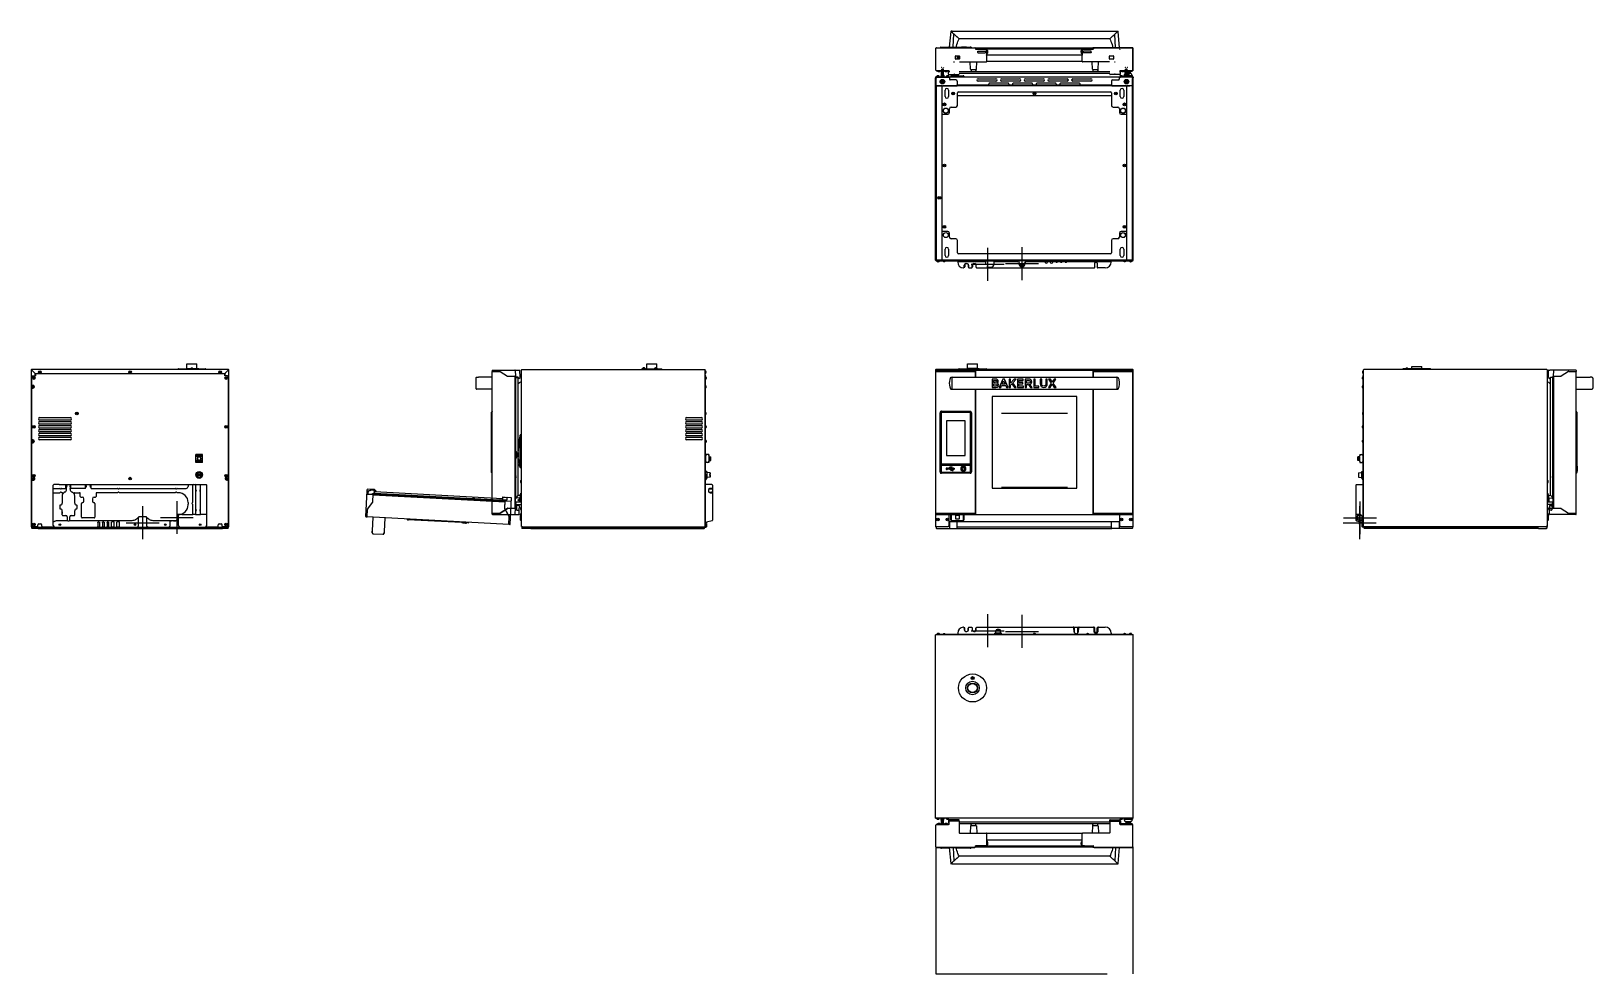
# Model space of a CAD drawing. Header units: millimetres. Extents: x -10733 to -5990, y 4258 to 7122.
import ezdxf

# ---------------------------------------------------------------- set-up
doc = ezdxf.new("R2010")
doc.units = ezdxf.units.MM
doc.header["$LTSCALE"] = 346.5
doc.linetypes.add('HIDDEN', pattern=[0.2, 0.1, -0.1])
doc.layers.get('0').update_dxf_attribs({"linetype": 'CONTINUOUS'})
doc.layers.add('ASSI', color=7, linetype='CONTINUOUS')
doc.layers.add('GEOM', color=7, linetype='CONTINUOUS')

# ---------------------------------------------------------------- blocks, each defined once
blk = doc.blocks.new('A$C4828721D')
at = {"color": 253, "linetype": 'HIDDEN', "ltscale": 15}
for p, q in [((0, 53.9), (4.1, 132.4)), ((4.1, 132.8), (4.3, 136.5)), ((4.1, 133), (4.2, 135.9)), ((4.1, 133), (4.1, 133)), ((4.3, 135.9), (4.2, 135.9)), ((26.3, 135.8), (4.6, 136.7)), ((4.6, 122.3), (22.6, 121.7)), ((5.5, 76.3), (21, 98)), ((7.6, 122.2), (8.1, 132.3)), ((13.1, 132), (8.1, 132.3)), ((13.1, 132.6), (13.1, 132.2)), ((25.3, 134.1), (14.1, 133.5)), ((24.5, 125), (18.4, 121.9)), ((21.4, 99), (22.6, 121.7)), ((21.4, 99), (22.6, 121.7)), ((22.6, 121.7), (22.5, 119.7)), ((22.5, 119.7), (422.9, 98.7)), ((423, 100.7), (22.6, 121.7)), ((25.6, 131.1), (25.3, 126.2)), ((26.1, 131), (25.6, 121.6)), ((30.1, 131.4), (25.8, 131.5)), ((27, 129.9), (26, 130)), ((26.5, 135.8), (26.3, 135.8)), ((26.3, 135.3), (26.3, 135.1)), ((26.5, 124.5), (26.7, 128.5)), ((30.1, 131.9), (26.6, 135.7)), ((324.4, 107.9), (27.4, 123.5)), ((27.7, 129.5), (415.5, 109.1)), ((30, 131.4), (29.2, 130.7)), ((30.1, 131.8), (30.1, 131.4)), ((322.7, 106.2), (322.7, 106.3)), ((325.6, 108.4), (325.6, 108.5)), ((327, 106.8), (327.1, 108.7)), ((327.1, 106.8), (327, 106.8)), ((328.5, 107.7), (327.1, 107.8)), ((328.4, 106.7), (328.3, 106.7)), ((328.5, 108.6), (328.4, 106.7)), ((330, 108.2), (330, 108.2)), ((406.2, 103.6), (331.2, 107.6)), ((332.7, 105.7), (332.7, 105.8)), ((404.6, 101.9), (404.6, 102)), ((407.4, 104.1), (407.4, 104.2)), ((408.9, 102.5), (409, 104.4)), ((409, 102.5), (408.9, 102.5)), ((410.3, 102.4), (410.2, 102.4)), ((410.4, 104.4), (410.3, 102.4)), ((411.9, 103.9), (411.9, 103.9)), ((418.4, 103), (413.1, 103.3)), ((414.6, 101.4), (414.6, 101.5)), ((414.6, 101.5), (418.6, 101.4)), ((415.6, 112.3), (415.3, 105.5)), ((415.7, 105), (423.2, 104.5)), ((416.1, 112.7), (423.6, 112.5)), ((419.3, 100.9), (419.5, 104.7)), ((419.5, 104.2), (419.5, 104.7)), ((421.8, 78.1), (423.2, 104)), ((421.8, 78.1), (423, 100.7)), ((422.9, 98.7), (423, 100.7)), ((441, 99.5), (423, 100.7)), ((423.2, 104.5), (428.2, 104.3)), ((423.6, 112.5), (441.6, 111.2)), ((429.3, 105.2), (429.6, 111.1)), ((438.4, 30.9), (442.6, 110.2)), ((0.9, 52.8), (3.9, 52.6)), ((3.9, 52.6), (5.1, 75.3)), ((434.3, 30), (3.9, 52.6)), ((21.9, 51.7), (19.8, 10.7)), ((57.9, 49.8), (55.7, 8.8)), ((421.8, 77.5), (421.8, 78.1)), ((422.1, 77), (421.8, 77.5)), ((422.1, 77), (435.3, 53.8)), ((435.3, 53.8), (422.1, 77)), ((434.3, 30), (435.5, 52.7)), ((434.3, 30), (435.5, 52.7)), ((435.6, 53.3), (435.3, 53.8)), ((435.5, 52.7), (435.6, 53.3)), ((19.5, 4.7), (19.7, 9.9)), ((19.8, 10.7), (19.7, 5.8)), ((19.7, 4.7), (19.7, 4.7)), ((22.3, 1.6), (52.3, 0)), ((55.2, 2.8), (55.2, 2.9)), ((55.7, 8.8), (55.3, 4)), ((55.7, 8), (55.4, 2.8)), ((125.1, 46), (125.1, 46.3)), ((125.1, 46), (125.1, 45.9)), ((125.1, 45.9), (125.1, 45.8)), ((125.1, 45.8), (125.2, 45.7)), ((125.2, 45.7), (125.2, 45.7)), ((125.2, 45.7), (125.3, 45.6)), ((125.3, 45.6), (127.2, 44.2)), ((127.2, 44.2), (125.3, 45.6)), ((310.6, 34.5), (127.5, 44.1)), ((127.6, 44.1), (129.3, 44)), ((291.7, 35.3), (291.7, 35)), ((306.4, 34), (291.9, 34.8)), ((295.8, 34.3), (302.4, 34)), ((306.7, 34.5), (306.6, 34.2)), ((310.9, 34.6), (312.9, 35.8)), ((310.9, 34.6), (312.9, 35.8)), ((312.9, 35.8), (313, 35.8)), ((313.1, 36), (313.2, 36.2)), ((313.2, 36.2), (313.2, 36.4)), ((437.4, 29.9), (434.3, 30))]:
    blk.add_line(p, q, dxfattribs=at)
for points in [[(125.1, 46), (125.1, 46), (125.1, 45.9), (125.1, 45.9), (125.1, 45.9)], [(125.1, 45.9), (125.1, 45.8), (125.1, 45.8), (125.2, 45.8), (125.2, 45.7)], [(125.2, 45.7), (125.2, 45.7), (125.2, 45.7), (125.3, 45.6), (125.3, 45.6), (125.3, 45.6)], [(313, 35.8), (313.1, 35.9), (313.1, 36)]]:
    blk.add_lwpolyline(points, dxfattribs=at)
for centre, radius, start, end in [((4.5, 121.3), 1, 88, 177), ((4.4, 132.8), 0.25, 177, 266.5), ((4.4, 132.4), 0.25, 124.1128, 177), ((4.6, 136.5), 0.25, 87.5, 177.0009), ((8.4, 132.2), 0.25, 148.5368, 160.1347), ((14.1, 132.5), 1, 93.0158, 176.9755), ((19.4, 99.1), 2, 324.3391, 357), ((19.4, 99.1), 2, 324.3391, 357), ((25.3, 135.1), 1, 273.0009, 356.9904), ((58.9, 128.9), 33.4, 175.5353, 176.2187), ((25.6, 131.1), 0.5, 357, 67.5731), ((26.5, 135.6), 0.15, 42, 84), ((27.5, 124.5), 1, 177, 267), ((27.7, 128.5), 1, 87, 177), ((27.2, 132.9), 3, 267, 312), ((30, 131.8), 0.15, 357, 42), ((48, 120.4), 3, 136.2588, 177), ((57, 120), 3, 357, 37.7412), ((327.3, 103), 5.7, 108.0786, 143.7581), ((322.9, 106.3), 0.2, 143.7581, 177), ((322.9, 106.2), 0.2, 177, 267), ((327.3, 103), 5.71, 106.2423, 108.2266), ((327.3, 103), 5.72, 104.2712, 106.2421), ((327.3, 103), 5.72, 103.82, 104.2714), ((327.3, 103), 5.73, 102.3021, 103.8197), ((327.3, 103), 5.74, 101.552, 102.3022), ((327.3, 103), 5.75, 100.3249, 101.5518), ((327.4, 103), 5.77, 99.3779, 100.3249), ((327.4, 102.9), 5.79, 98.3352, 99.3778), ((327.4, 102.9), 5.82, 97.2382, 98.3349), ((327.4, 102.9), 5.85, 96.3464, 97.2384), ((327.4, 102.8), 5.9, 95.0504, 96.3454), ((327.4, 102.8), 5.96, 94.3826, 95.0514), ((327.4, 102.6), 6.09, 92.4735, 94.3771), ((327.5, 102.8), 3.93, 78.6741, 95.3259), ((327.6, 102.6), 6.09, 79.6229, 81.5265), ((327.6, 102.8), 5.96, 78.9486, 79.6174), ((327.7, 102.8), 5.9, 77.6546, 78.9496), ((327.7, 102.9), 5.85, 76.7616, 77.6536), ((327.7, 102.9), 5.82, 75.6651, 76.7618), ((327.7, 102.9), 5.79, 74.6222, 75.6648), ((327.7, 102.9), 5.77, 73.6751, 74.6221), ((327.7, 103), 5.75, 72.4482, 73.6751), ((327.7, 103), 5.74, 71.6978, 72.448), ((327.7, 103), 5.73, 70.1803, 71.6979), ((327.7, 103), 5.72, 69.7286, 70.18), ((327.7, 103), 5.72, 67.7579, 69.7288), ((327.7, 103), 5.71, 65.7734, 67.7577), ((327.7, 103), 5.7, 30.2419, 65.9214), ((332.5, 105.7), 0.2, 267, 357), ((332.5, 105.8), 0.2, 357, 30.2419), ((409.2, 98.8), 5.7, 108.0786, 143.7581), ((404.8, 102), 0.2, 143.7581, 177), ((404.8, 101.9), 0.2, 177, 267), ((409.2, 98.7), 5.71, 106.2423, 108.2266), ((409.2, 98.7), 5.72, 104.2712, 106.2421), ((409.2, 98.7), 5.72, 103.82, 104.2714), ((409.2, 98.7), 5.73, 102.3021, 103.8197), ((409.2, 98.7), 5.74, 101.552, 102.3022), ((409.2, 98.7), 5.75, 100.3249, 101.5518), ((409.2, 98.7), 5.77, 99.3779, 100.3249), ((409.2, 98.6), 5.79, 98.3352, 99.3778), ((409.2, 98.6), 5.82, 97.2382, 98.3349), ((409.2, 98.6), 5.85, 96.3464, 97.2384), ((409.3, 98.5), 5.9, 95.0504, 96.3454), ((409.3, 98.5), 5.96, 94.3826, 95.0514), ((409.3, 98.3), 6.09, 92.4735, 94.3771), ((409.4, 98.6), 3.93, 78.6741, 95.3259), ((409.5, 98.3), 6.09, 79.6229, 81.5265), ((409.5, 98.5), 5.96, 78.9486, 79.6174), ((409.5, 98.5), 5.9, 77.6546, 78.9496), ((409.6, 98.6), 5.85, 76.7616, 77.6536), ((409.6, 98.6), 5.82, 75.6651, 76.7618), ((409.6, 98.6), 5.79, 74.6222, 75.6648), ((409.6, 98.6), 5.77, 73.6751, 74.6221), ((409.6, 98.7), 5.75, 72.4482, 73.6751), ((409.6, 98.7), 5.74, 71.6978, 72.448), ((409.6, 98.7), 5.73, 70.1803, 71.6979), ((409.6, 98.7), 5.72, 69.7286, 70.18), ((409.6, 98.7), 5.72, 67.7579, 69.7288), ((409.6, 98.7), 5.71, 65.7734, 67.7577), ((409.6, 98.7), 5.7, 30.2419, 65.9214), ((414.4, 101.4), 0.2, 267, 357), ((414.4, 101.5), 0.2, 357, 30.2419), ((415.8, 105.5), 0.5, 177, 266), ((416.1, 112.2), 0.5, 88, 177), ((418.4, 104), 1, 267, 357), ((418.6, 102.2), 0.75, 268, 357), ((428.3, 105.3), 1, 268, 357), ((428.6, 111.1), 1, 357, 86), ((440.9, 98.5), 1, 357, 86), ((441.6, 110.2), 1, 357, 86), ((1, 53.8), 1, 177, 266), ((7.1, 75.2), 2, 144.3391, 177), ((423.8, 77.9), 2, 177, 209.6609), ((423.8, 77.9), 2, 177, 209.6609), ((433.5, 52.8), 2, 357, 29.6609), ((433.5, 52.8), 2, 357, 29.6609), ((22.5, 4.6), 3, 176.6188, 267), ((25.7, 9.6), 6, 171.166, 177), ((52.4, 3), 3, 267, 357.3812), ((49.7, 8.3), 6, 357, 0.4717), ((125.6, 46), 0.5, 179, 233.9332), ((127.5, 44.6), 0.5, 233.9322, 267.0007), ((291.2, 35.3), 0.5, 357, 27.6364), ((291.9, 35), 0.25, 177, 267), ((295.9, 36.3), 2, 238.1918, 267), ((302.5, 36), 2, 267, 295.7012), ((306.4, 34.2), 0.25, 267, 357), ((307.2, 34.5), 0.5, 146.3636, 177), ((312.7, 36.2), 0.5, 300.0668, 355), ((437.4, 30.9), 1, 268, 357)]:
    blk.add_arc(centre, radius, start, end, dxfattribs=at)
for centre, major_axis, ratio, start_param, end_param in [((22.7, 4.6), (2.23, 2.01), 0.998785, 2.357773, 3.92541), ((19.6, 4.7), (0.08, 1.5), 0.034921, -1.570864, -0.743834), ((52.2, 3), (-2.01, 2.23), 0.998785, -3.92541, -2.357773), ((55.2, 2.9), (0.08, 1.5), 0.034921, 0.743834, 1.570864)]:
    blk.add_ellipse(centre, major_axis=major_axis, ratio=ratio, start_param=start_param, end_param=end_param, dxfattribs=at)
for points, knots in [([(13.1, 132), (13.1, 132), (13.1, 132), (13.1, 132.1), (13.1, 132.1), (13.1, 132.2), (13.1, 132.2)], [0, 0, 0, 0, 0.076263, 0.292993, 0.617374, 1, 1, 1, 1]), ([(25.6, 131.6), (25.6, 131.6), (25.6, 131.6), (25.6, 131.6), (25.6, 131.5)], [0, 0, 0, 0, 0.252989, 1, 1, 1, 1]), ([(25.6, 131.1), (25.6, 131.1), (25.6, 131.3), (25.6, 131.4), (25.6, 131.5)], [0, 0, 0, 0, 0.32098, 1, 1, 1, 1]), ([(26.3, 135.3), (26.3, 135.4), (26.3, 135.5), (26.3, 135.7), (26.3, 135.8)], [0, 0, 0, 0, 0.382715, 1, 1, 1, 1]), ([(28, 134), (28, 134), (28, 134), (28.1, 134.1), (28.1, 134.1), (28.1, 134.1)], [0, 0, 0, 0, 0.694411, 0.915876, 1, 1, 1, 1]), ([(29.8, 131.4), (29.7, 131.4), (29.4, 131.5), (29.2, 131.6), (29.1, 131.7)], [0, 0, 0, 0, 0.464076, 1, 1, 1, 1]), ([(423.2, 104.5), (423.2, 104.5), (423.2, 104.1), (423.2, 104.1), (423.2, 104)], [0, 0, 0, 0, 0.076131, 1, 1, 1, 1]), ([(310.6, 34.5), (310.6, 34.5), (310.7, 34.5), (310.7, 34.5), (310.7, 34.5)], [0, 0, 0, 0, 0.497359, 1, 1, 1, 1])]:
    blk.add_open_spline(points, degree=3, knots=knots, dxfattribs=at)
for points in [[(25.6, 131.5), (25.6, 131.5), (25.6, 131.5), (25.6, 131.5)], [(310.7, 34.5), (310.8, 34.5), (310.8, 34.6), (310.9, 34.6)]]:
    blk.add_open_spline(points, degree=3, dxfattribs=at)

msp = doc.modelspace()

# ---------------------------------------------------------------- linework, layer by layer
at = {"color": 7, "linetype": 'Continuous'}
for p, q in [((-7940.1, 7121), (-7944.6, 7074)), ((-7936, 7122), (-7939.2, 7121.9)), ((-7936, 7119), (-7936, 7122)), ((-7936, 7122), (-7436, 7122)), ((-7915, 7099), (-7935.6, 7117.9)), ((-7915, 7099), (-7931.1, 7113.8)), ((-7457.1, 7099), (-7436.5, 7117.9)), ((-7457, 7099), (-7440.9, 7113.8)), ((-7436, 7122), (-7436, 7119)), ((-7436, 7122), (-7432.9, 7121.9)), ((-7427.3, 7072), (-7431.9, 7121)), ((-7985, 7004), (-7985, 7070)), ((-7983, 7072), (-7867, 7072)), ((-7972.7, 7072.4), (-7972.7, 7072.2)), ((-7972.7, 7072.2), (-7972.7, 7072)), ((-7970.5, 7073.9), (-7972.5, 7072.6)), ((-7970.5, 7073.9), (-7972.5, 7072.6)), ((-7972.5, 7072.6), (-7972.5, 7072.6)), ((-7970.3, 7074), (-7879.8, 7074)), ((-7970.1, 7074), (-7969.7, 7074)), ((-7957.1, 7074), (-7932.3, 7074)), ((-7932.4, 7074.1), (-7930.3, 7113)), ((-7457.1, 7099), (-7915, 7099)), ((-7907.5, 7074.2), (-7907.5, 7074.5)), ((-7907.3, 7074.7), (-7892.8, 7074.7)), ((-7892.5, 7074.2), (-7892.5, 7074.5)), ((-7880.2, 7074), (-7881.6, 7074)), ((-7880, 7074), (-7880, 7074)), ((-7877.6, 7072.6), (-7879.6, 7073.9)), ((-7879.6, 7073.9), (-7877.6, 7072.6)), ((-7877.5, 7072.6), (-7877.6, 7072.6)), ((-7877.4, 7072.2), (-7877.4, 7072.3)), ((-7877.4, 7072.2), (-7877.4, 7072)), ((-7865, 7070), (-7865, 7068.5)), ((-7865, 7070), (-7865, 7068.5)), ((-7865, 7070), (-7865, 7068.5)), ((-7864.5, 7070.5), (-7864.5, 7068.5)), ((-7864.1, 7067.5), (-7833.3, 7067.5)), ((-7863.5, 7071.5), (-7508.5, 7071.5)), ((-7509.5, 7067.5), (-7862.5, 7067.5)), ((-7833.3, 7067.5), (-7833, 7067.5)), ((-7833.3, 7067.5), (-7833, 7067.5)), ((-7538.8, 7067.5), (-7539, 7067.5)), ((-7539, 7067.5), (-7538.8, 7067.5)), ((-7538.8, 7067.5), (-7508, 7067.5)), ((-7507.5, 7070.5), (-7507.5, 7068.5)), ((-7507, 7070), (-7507, 7068.5)), ((-7507, 7070), (-7507, 7068.5)), ((-7507, 7068.5), (-7507, 7070)), ((-7389, 7072), (-7505, 7072)), ((-7505, 7072), (-7389, 7072)), ((-7439.5, 7072), (-7441.8, 7113)), ((-7387, 7072), (-7387, 7070)), ((-7387, 7070), (-7387, 7049.3)), ((-7387, 7004), (-7387, 7070)), ((-7926.1, 7038), (-7926.1, 7046)), ((-7925, 7047.1), (-7915, 7047.1)), ((-7915, 7036.9), (-7925, 7036.9)), ((-7920.4, 7047.1), (-7920.5, 7036.9)), ((-7913.9, 7039), (-7920.5, 7039)), ((-7913.9, 7041), (-7920.4, 7041)), ((-7919, 7046.8), (-7919, 7047.1)), ((-7919, 7046.8), (-7916, 7046.8)), ((-7917.2, 7042.3), (-7916.8, 7041.9)), ((-7913.9, 7044.4), (-7916.5, 7045.5)), ((-7916, 7047.1), (-7916, 7046.8)), ((-7916, 7045.3), (-7916, 7046.8)), ((-7913.9, 7046), (-7913.9, 7038)), ((-7913.8, 7028.5), (-7855.5, 7028.5)), ((-7913.8, 7028.5), (-7833, 7028.5)), ((-7880.1, 7006.5), (-7881, 7028.5)), ((-7862, 7006.5), (-7861.1, 7028.5)), ((-7858.3, 7057.2), (-7858.3, 7060.8)), ((-7858.2, 7056.9), (-7858.3, 7057.2)), ((-7857.3, 7061.5), (-7835.3, 7061.5)), ((-7857.3, 7056.5), (-7835.3, 7056.5)), ((-7834.3, 7060.8), (-7834.3, 7057.2)), ((-7831.3, 7065.5), (-7831.3, 7051.1)), ((-7831.3, 7050), (-7831, 7050)), ((-7540.8, 7029.6), (-7831.3, 7029.6)), ((-7831, 7065.5), (-7831, 7050)), ((-7831, 7065.5), (-7831, 7050)), ((-7830, 7065.5), (-7831, 7065.5)), ((-7831, 7051.1), (-7830.6, 7051.5)), ((-7541, 7049.6), (-7831, 7049.6)), ((-7831, 7030.5), (-7831, 7049)), ((-7829.7, 7064), (-7830.8, 7064)), ((-7829.7, 7054), (-7830.8, 7054)), ((-7830, 7064), (-7830, 7065.5)), ((-7830, 7052.9), (-7830, 7054)), ((-7829.4, 7064.5), (-7829.6, 7064.5)), ((-7827.8, 7061.3), (-7827.8, 7061.3)), ((-7827.8, 7056.7), (-7827.8, 7056.7)), ((-7827.6, 7062.8), (-7827.6, 7062.8)), ((-7827.6, 7061), (-7827, 7061)), ((-7827, 7060), (-7827.6, 7060)), ((-7827.6, 7059.6), (-7827.6, 7059.6)), ((-7827.6, 7058.2), (-7827.6, 7058.2)), ((-7545, 7061), (-7544.5, 7061)), ((-7544.5, 7060), (-7545, 7060)), ((-7544.5, 7062.8), (-7544.5, 7062.8)), ((-7544.5, 7058.4), (-7544.5, 7058.4)), ((-7544.5, 7058.2), (-7544.5, 7058.2)), ((-7544.2, 7061.3), (-7544.2, 7061.3)), ((-7544.2, 7056.7), (-7544.2, 7056.7)), ((-7542.6, 7064.5), (-7542.4, 7064.5)), ((-7542.3, 7064), (-7541.3, 7064)), ((-7542.3, 7054), (-7541.3, 7054)), ((-7542, 7064), (-7542, 7065.5)), ((-7542, 7065.5), (-7541, 7065.5)), ((-7542, 7052.9), (-7542, 7054)), ((-7541, 7051.1), (-7541.5, 7051.5)), ((-7541, 7050), (-7541, 7065.5)), ((-7541, 7050), (-7541, 7065.5)), ((-7541, 7050), (-7540.8, 7050)), ((-7541, 7030.5), (-7541, 7049)), ((-7540.8, 7065.5), (-7540.8, 7051.1)), ((-7458.3, 7028.5), (-7539, 7028.5)), ((-7537.8, 7060.8), (-7537.8, 7057.2)), ((-7514.8, 7061.5), (-7536.7, 7061.5)), ((-7514.8, 7056.5), (-7536.7, 7056.5)), ((-7458.3, 7028.5), (-7516.6, 7028.5)), ((-7513.8, 7057.2), (-7513.8, 7060.8)), ((-7510.1, 7006.5), (-7511, 7028.5)), ((-7492, 7006.5), (-7491.1, 7028.5)), ((-7458.1, 7038), (-7458.1, 7046)), ((-7457, 7047.1), (-7447, 7047.1)), ((-7447, 7036.9), (-7457, 7036.9)), ((-7445.9, 7046), (-7445.9, 7038)), ((-7387.4, 7025.3), (-7387, 7025.3)), ((-7387, 7048.7), (-7387.1, 7048.7)), ((-7387, 7049.3), (-7387, 7048.2)), ((-7387, 7048.2), (-7387, 7025.8)), ((-7387, 7025.8), (-7387, 7024.7)), ((-7387, 7024.7), (-7387, 7004)), ((-7986, 6982.8), (-7986, 6982.7)), ((-7986, 6982.8), (-7986, 6982.8)), ((-7986, 6982.7), (-7986, 6980.1)), ((-7986, 6426.5), (-7986, 6980.1)), ((-7985.2, 6980.1), (-7986, 6980.1)), ((-7985.2, 6982.7), (-7985.2, 6980.1)), ((-7985.1, 6979.7), (-7985.2, 6979.7)), ((-7985.1, 6983.6), (-7945.5, 6983.6)), ((-7985.1, 6982.8), (-7985.1, 6982.7)), ((-7945.5, 6982.8), (-7985.1, 6982.8)), ((-7985.1, 6979.7), (-7984.4, 6978.4)), ((-7984.4, 6981.6), (-7984.4, 6981.2)), ((-7984.4, 6956.9), (-7984.4, 6977.8)), ((-7984, 6982.3), (-7984, 6982.8)), ((-7983.4, 6982.6), (-7947.5, 6982.6)), ((-7968.1, 7002), (-7983, 7002)), ((-7982.3, 7002), (-7983, 7002)), ((-7983, 7002), (-7968.1, 7002)), ((-7983, 6984), (-7983, 6984.2)), ((-7981.3, 6986), (-7981.3, 6986.1)), ((-7981, 7001.7), (-7981, 7001.8)), ((-7980.5, 7001), (-7980.5, 7001)), ((-7980.5, 7001), (-7980.5, 7001)), ((-7979.5, 6986), (-7979.5, 6986.6)), ((-7978.5, 6986.6), (-7978.5, 6986)), ((-7976.7, 6986.1), (-7976.7, 6986)), ((-7976.6, 6999), (-7976.6, 6999.4)), ((-7975.5, 6999.4), (-7975.5, 6999)), ((-7975, 6984), (-7975, 6984.2)), ((-7971.6, 7001), (-7971.5, 7001)), ((-7971.5, 7001), (-7971.5, 7001)), ((-7971, 7001.7), (-7971, 7001.8)), ((-7971, 6982.8), (-7971, 6982.6)), ((-7970, 7001.7), (-7970, 7001.8)), ((-7970, 6983.9), (-7970, 6983.8)), ((-7969.5, 7001), (-7969.5, 7001)), ((-7969.5, 7001), (-7969.5, 7001)), ((-7969.5, 6984.6), (-7969.5, 6984.6)), ((-7969.5, 6984.6), (-7969.5, 6984.6)), ((-7969.3, 7002.3), (-7969.3, 7002)), ((-7969.1, 6985), (-7969.1, 6986.6)), ((-7968.8, 6988.8), (-7968.8, 6985.3)), ((-7968.6, 7003), (-7967.5, 7003)), ((-7968.1, 6989.4), (-7968.1, 7003)), ((-7967.8, 6988.4), (-7967.8, 6985.9)), ((-7967.5, 7003), (-7967.5, 7006.5)), ((-7967.1, 6989.1), (-7967.1, 7007)), ((-7967.1, 7003), (-7967, 7003)), ((-7967, 7002), (-7967.1, 7002)), ((-7967, 7002), (-7967.1, 7002)), ((-7967, 7007), (-7967, 6986.3)), ((-7963, 7007), (-7967, 7007)), ((-7966, 6969.8), (-7966, 6971.1)), ((-7966, 6971.1), (-7965, 6971.1)), ((-7965.6, 6986.2), (-7965.6, 6986.6)), ((-7965, 6971.1), (-7965, 6969.8)), ((-7964.5, 6986.6), (-7964.5, 6986.2)), ((-7963, 7007), (-7963, 6986.3)), ((-7963, 7003), (-7962.9, 7003)), ((-7962.9, 7002), (-7963, 7002)), ((-7962.9, 7002), (-7963, 7002)), ((-7962.9, 6989.1), (-7962.9, 7007)), ((-7962.5, 7003), (-7962.5, 7006.5)), ((-7962.5, 7003), (-7961.5, 7003)), ((-7962.3, 6988.4), (-7962.3, 6985.9)), ((-7961.9, 6989.4), (-7961.9, 7003)), ((-7947, 7002), (-7961.9, 7002)), ((-7961.9, 7002), (-7947, 7002)), ((-7961.3, 6988.8), (-7961.3, 6985.3)), ((-7961, 6985), (-7961, 6986.6)), ((-7960.8, 7002.3), (-7960.8, 7002)), ((-7960.6, 7001), (-7960.5, 7001)), ((-7960.5, 6984.6), (-7960.6, 6984.6)), ((-7960.5, 7001), (-7960.5, 7001)), ((-7960.5, 6984.6), (-7960.5, 6984.6)), ((-7960, 7001.7), (-7960, 7001.8)), ((-7960, 6983.9), (-7960, 6983.8)), ((-7959, 7001.7), (-7959, 7001.8)), ((-7958.5, 7001), (-7958.5, 7001)), ((-7958.5, 7001), (-7958.5, 7001)), ((-7954.6, 6999), (-7954.6, 6999.4)), ((-7954, 6984), (-7954, 6984.2)), ((-7953.5, 6999.4), (-7953.5, 6999)), ((-7952.3, 6986), (-7952.3, 6986.1)), ((-7950.5, 6986), (-7950.5, 6986.6)), ((-7949.6, 7001), (-7949.5, 7001)), ((-7949.5, 7001), (-7949.5, 7001)), ((-7949.5, 6986.6), (-7949.5, 6986)), ((-7949, 7001.7), (-7949, 7001.8)), ((-7947, 7002), (-7947.7, 7002)), ((-7947.7, 6986.1), (-7947.7, 6986)), ((-7947, 6991.5), (-7947, 6997)), ((-7946.6, 6982.8), (-7947, 6982.6)), ((-7946, 6984), (-7946, 6984.2)), ((-7945.8, 6998.2), (-7945.5, 6998.2)), ((-7945.8, 6990.2), (-7916.3, 6990.2)), ((-7945.5, 6982.8), (-7945.5, 6983.6)), ((-7945.5, 6982.8), (-7944.5, 6982.8)), ((-7945, 7001), (-7945, 6998.7)), ((-7427.5, 6982.8), (-7944.5, 6982.8)), ((-7943.5, 6981.8), (-7943.5, 6976.1)), ((-7924.2, 6974.1), (-7941.5, 6974.1)), ((-7940, 6985.8), (-7940, 6982.8)), ((-7939, 6986.8), (-7901, 6986.8)), ((-7938, 6985), (-7938, 6986.5)), ((-7902.3, 6984.8), (-7937.8, 6984.8)), ((-7915, 7000), (-7457, 7000)), ((-7457, 6994), (-7915, 6994)), ((-7902, 6986.5), (-7902, 6985)), ((-7900, 6985.8), (-7900, 6982.8)), ((-7879.6, 7006), (-7862.5, 7006)), ((-7878.5, 7005.7), (-7878.5, 7002)), ((-7863.5, 7005.7), (-7863.5, 7002)), ((-7857, 6977.8), (-7803, 6977.8)), ((-7785, 6977.8), (-7731, 6977.8)), ((-7713, 6977.8), (-7659, 6977.8)), ((-7641, 6977.8), (-7587, 6977.8)), ((-7569, 6977.8), (-7515, 6977.8)), ((-7509.6, 7006), (-7492.5, 7006)), ((-7508.5, 7005.7), (-7508.5, 7002)), ((-7493.5, 7005.7), (-7493.5, 7002)), ((-7426.3, 6990.2), (-7455.8, 6990.2)), ((-7447.9, 6974.1), (-7430.5, 6974.1)), ((-7428.5, 6981.8), (-7428.5, 6976.1)), ((-7426.5, 6982.8), (-7427.5, 6982.8)), ((-7427, 7001), (-7427, 6998.7)), ((-7426.3, 6998.2), (-7426.5, 6998.2)), ((-7426.5, 6983.6), (-7386.9, 6983.6)), ((-7426.5, 6982.8), (-7426.5, 6983.6)), ((-7386.9, 6982.8), (-7426.5, 6982.8)), ((-7426, 7002), (-7424.3, 7002)), ((-7426, 6984), (-7426, 6984.2)), ((-7425.5, 6982.8), (-7425.1, 6982.6)), ((-7410.1, 7002), (-7425, 7002)), ((-7425, 7002), (-7410.1, 7002)), ((-7425, 6991.5), (-7425, 6997)), ((-7388.7, 6982.6), (-7424.6, 6982.6)), ((-7424.5, 7000.5), (-7424.5, 7002)), ((-7424.5, 7000.5), (-7424.5, 7000.5)), ((-7423.5, 6999.5), (-7424.5, 7000.5)), ((-7424.5, 7000.5), (-7424.5, 7000.5)), ((-7424.3, 6986), (-7424.3, 6986.1)), ((-7420.5, 6999.5), (-7423.5, 6999.5)), ((-7423, 7001.7), (-7423, 7001.8)), ((-7422.5, 7001), (-7422.5, 7001)), ((-7422.5, 7001), (-7422.5, 7001)), ((-7422, 7000.4), (-7422.5, 7000.4)), ((-7422.5, 6986), (-7422.5, 6986.6)), ((-7421.5, 6986.6), (-7421.5, 6986)), ((-7419.7, 6986.1), (-7419.7, 6986)), ((-7418.6, 6999), (-7418.6, 6999.4)), ((-7418, 6984), (-7418, 6984.2)), ((-7417.5, 6999.4), (-7417.5, 6999)), ((-7410.1, 6999.5), (-7415.6, 6999.5)), ((-7414.5, 6983.6), (-7414.5, 6986.6)), ((-7411, 7000.4), (-7414.1, 7000.4)), ((-7413.6, 7001), (-7413.5, 7001)), ((-7413.5, 7001), (-7413.5, 7001)), ((-7413.5, 6987.6), (-7410.8, 6987.6)), ((-7413, 7001.7), (-7413, 7001.8)), ((-7412.5, 6988.1), (-7412.5, 6990.9)), ((-7410.7, 6992.9), (-7412.4, 6991.3)), ((-7412, 7001.7), (-7412, 7001.8)), ((-7412, 6983.9), (-7412, 6983.8)), ((-7411.5, 7001), (-7411.5, 7001)), ((-7411.5, 7001), (-7411.5, 7001)), ((-7411.5, 6984.6), (-7411.5, 6984.6)), ((-7411.5, 6984.6), (-7411.5, 6984.6)), ((-7411.3, 7002.3), (-7411.3, 7002)), ((-7411.1, 6985), (-7411.1, 6986.6)), ((-7410.8, 6988.8), (-7410.8, 6985.3)), ((-7410.7, 6993), (-7410.7, 6992.9)), ((-7410.6, 7003), (-7409.5, 7003)), ((-7410.4, 6993.1), (-7410.1, 6993.1)), ((-7410.1, 6989.4), (-7410.1, 7003)), ((-7409.8, 6988.4), (-7409.8, 6985.9)), ((-7409.8, 6987.6), (-7409, 6987.6)), ((-7409.5, 7003), (-7409.5, 7006.5)), ((-7409.1, 6989.1), (-7409.1, 7007)), ((-7409.1, 7003), (-7409, 7003)), ((-7409, 7002), (-7409.1, 7002)), ((-7409, 7002), (-7409.1, 7002)), ((-7409, 6995.4), (-7409.1, 6995.3)), ((-7409.1, 6993.4), (-7409, 6993.3)), ((-7409.1, 6993.1), (-7409, 6993.1)), ((-7405, 7007), (-7409, 7007)), ((-7409, 7007), (-7409, 6986.3)), ((-7407.6, 6986.2), (-7407.6, 6986.6)), ((-7407, 6971.1), (-7406, 6971.1)), ((-7407, 6969.8), (-7407, 6971.1)), ((-7406.5, 6986.6), (-7406.5, 6986.2)), ((-7406, 6971.1), (-7406, 6969.8)), ((-7405, 7007), (-7405, 6986.3)), ((-7405, 7003), (-7404.9, 7003)), ((-7404.9, 7002), (-7405, 7002)), ((-7404.9, 7002), (-7405, 7002)), ((-7405, 6996.1), (-7404.9, 6996.1)), ((-7404.9, 6995.6), (-7405, 6995.6)), ((-7405, 6987.6), (-7404.8, 6987.6)), ((-7405, 6987.6), (-7404.3, 6987.6)), ((-7404.9, 6989.1), (-7404.9, 7007)), ((-7404.5, 7003), (-7404.5, 7006.5)), ((-7404.5, 7003), (-7403.5, 7003)), ((-7404.3, 6988.4), (-7404.3, 6985.9)), ((-7403.9, 6989.4), (-7403.9, 7003)), ((-7389, 7002), (-7403.9, 7002)), ((-7403.9, 7002), (-7389, 7002)), ((-7398.5, 6999.5), (-7403.9, 6999.5)), ((-7403.9, 6996.1), (-7397, 6996.1)), ((-7394.6, 6995.6), (-7403.9, 6995.6)), ((-7403.8, 6990), (-7403.8, 6990.1)), ((-7392.7, 6993.1), (-7403.7, 6993.1)), ((-7403.3, 6988.8), (-7403.3, 6985.3)), ((-7403.3, 6987.6), (-7389.5, 6987.6)), ((-7400, 7000.4), (-7403.1, 7000.4)), ((-7403, 6985), (-7403, 6986.6)), ((-7402.8, 7002.3), (-7402.8, 7002)), ((-7402.6, 7001), (-7402.5, 7001)), ((-7402.5, 6984.6), (-7402.6, 6984.6)), ((-7402.5, 7001), (-7402.5, 7001)), ((-7402.5, 6984.6), (-7402.5, 6984.6)), ((-7402, 7001.7), (-7402, 7001.8)), ((-7402, 6990), (-7402, 6990.6)), ((-7402, 6983.9), (-7402, 6983.8)), ((-7401, 7001.7), (-7401, 7001.8)), ((-7401, 6990.6), (-7401, 6990)), ((-7401, 6982.8), (-7401, 6982.6)), ((-7400.5, 7001), (-7400.5, 7001)), ((-7400.5, 7001), (-7400.5, 7001)), ((-7399.2, 6990.1), (-7399.2, 6990)), ((-7398.3, 6996.1), (-7398.3, 6999.4)), ((-7398.3, 6987.6), (-7397.9, 6987.6)), ((-7397.5, 6993.6), (-7397.5, 6995.1)), ((-7397.5, 6988), (-7397.5, 6988.2)), ((-7397, 6996.1), (-7396.5, 6995.6)), ((-7397, 6984), (-7397, 6984.2)), ((-7396.6, 6999), (-7396.6, 6999.4)), ((-7395.5, 6999.4), (-7395.5, 6999)), ((-7395.3, 6986), (-7395.3, 6986.1)), ((-7394.6, 6995.6), (-7393.5, 6995.1)), ((-7393.5, 6993.6), (-7394.6, 6993.1)), ((-7390.5, 6999.5), (-7393.6, 6999.5)), ((-7393.5, 6993.6), (-7393.5, 6995.1)), ((-7393.5, 6986), (-7393.5, 6986.6)), ((-7392.5, 6986.6), (-7392.5, 6986)), ((-7390.7, 6991.3), (-7392.3, 6992.9)), ((-7391.5, 7000.4), (-7392.1, 7000.4)), ((-7391.6, 7001), (-7391.5, 7001)), ((-7391.5, 7001), (-7391.5, 7001)), ((-7391, 7001.7), (-7391, 7001.8)), ((-7390.7, 6986.1), (-7390.7, 6986)), ((-7390.5, 6999.5), (-7389.5, 7000.5)), ((-7390.5, 6988.1), (-7390.5, 6990.9)), ((-7389.7, 7002), (-7389, 7002)), ((-7389.5, 7000.5), (-7389.5, 7002)), ((-7389.5, 7000.5), (-7389.5, 7000.5)), ((-7389.5, 7000.5), (-7389.5, 7000.5)), ((-7389, 6984), (-7389, 6984.2)), ((-7388.5, 6983.6), (-7388.5, 6986.6)), ((-7388, 6982.3), (-7388, 6982.8)), ((-7387.7, 6981.6), (-7387.7, 6981.2)), ((-7386.9, 6979.7), (-7387.7, 6978.4)), ((-7387.7, 6956.9), (-7387.7, 6977.8)), ((-7387, 7004), (-7387, 7002)), ((-7386.9, 6982.8), (-7386.9, 6982.7)), ((-7386.9, 6979.7), (-7386.8, 6979.7)), ((-7386.8, 6982.7), (-7386.8, 6980.1)), ((-7386.8, 6980.1), (-7386, 6980.1)), ((-7386, 6982.8), (-7386, 6982.8)), ((-7386, 6982.8), (-7386, 6982.7)), ((-7386, 6982.7), (-7386, 6980.1)), ((-7386, 6426.4), (-7386, 6980.1)), ((-7984, 6954.6), (-7984, 6428.6)), ((-7983.4, 6955.9), (-7975.5, 6955.9)), ((-7967, 6955.6), (-7983, 6955.6)), ((-7982, 6955.8), (-7971, 6955.8)), ((-7973.5, 6956), (-7973.5, 6956)), ((-7973.5, 6956), (-7921.5, 6956)), ((-7971.4, 6956), (-7971.3, 6955.8)), ((-7971, 6956), (-7971, 6955.8)), ((-7967.8, 6968.3), (-7967.8, 6969.3)), ((-7967.8, 6969.3), (-7966.5, 6969.3)), ((-7966.5, 6968.3), (-7967.8, 6968.3)), ((-7966.5, 6969.3), (-7966, 6969.8)), ((-7966, 6967.8), (-7966.5, 6968.3)), ((-7966, 6966.5), (-7966, 6967.8)), ((-7965, 6966.5), (-7966, 6966.5)), ((-7966, 6428.6), (-7966, 6954.6)), ((-7965, 6969.8), (-7964.5, 6969.3)), ((-7964.5, 6968.3), (-7965, 6967.8)), ((-7965, 6967.8), (-7965, 6966.5)), ((-7407, 6955.6), (-7965, 6955.6)), ((-7964.5, 6969.3), (-7963.2, 6969.3)), ((-7963.2, 6968.3), (-7964.5, 6968.3)), ((-7963.2, 6969.3), (-7963.2, 6968.3)), ((-7957.5, 6923.6), (-7957.5, 6942.6)), ((-7946.5, 6942.6), (-7946.5, 6923.6)), ((-7934, 6933.1), (-7935.3, 6933.1)), ((-7935.3, 6933.1), (-7935.3, 6932.1)), ((-7935.3, 6932.1), (-7934, 6932.1)), ((-7933.5, 6933.6), (-7934, 6933.1)), ((-7934, 6932.1), (-7933.5, 6931.6)), ((-7932.5, 6934.9), (-7933.5, 6934.9)), ((-7933.5, 6934.9), (-7933.5, 6933.6)), ((-7933.5, 6931.6), (-7933.5, 6930.3)), ((-7933.5, 6930.3), (-7932.5, 6930.3)), ((-7932.5, 6933.6), (-7932.5, 6934.9)), ((-7932, 6933.1), (-7932.5, 6933.6)), ((-7932.5, 6931.6), (-7932, 6932.1)), ((-7932.5, 6930.3), (-7932.5, 6931.6)), ((-7930.7, 6933.1), (-7932, 6933.1)), ((-7932, 6932.1), (-7930.7, 6932.1)), ((-7930.7, 6932.1), (-7930.7, 6933.1)), ((-7920.5, 6958), (-7920.5, 6958.2)), ((-7920.5, 6957.7), (-7920.5, 6958)), ((-7920.5, 6957.4), (-7920.5, 6957.7)), ((-7451.6, 6957.6), (-7920.5, 6957.6)), ((-7920.5, 6956.9), (-7920.5, 6957.4)), ((-7920.2, 6970.1), (-7920.2, 6959.1)), ((-7920, 6896.6), (-7920, 6934.6)), ((-7452, 6925.6), (-7920, 6925.6)), ((-7917, 6937.6), (-7455, 6937.6)), ((-7803, 6969.8), (-7857, 6969.8)), ((-7767, 6964.6), (-7821, 6964.6)), ((-7731, 6969.8), (-7785, 6969.8)), ((-7695, 6964.6), (-7749, 6964.6)), ((-7659, 6969.8), (-7713, 6969.8)), ((-7688.3, 6932.1), (-7688.3, 6933.1)), ((-7688.3, 6933.1), (-7687, 6933.1)), ((-7687, 6932.1), (-7688.3, 6932.1)), ((-7687, 6933.1), (-7686.5, 6933.6)), ((-7686.5, 6931.6), (-7687, 6932.1)), ((-7686.5, 6933.6), (-7686.5, 6934.9)), ((-7686.5, 6934.9), (-7685.5, 6934.9)), ((-7686.5, 6930.3), (-7686.5, 6931.6)), ((-7685.5, 6930.3), (-7686.5, 6930.3)), ((-7685.5, 6934.9), (-7685.5, 6933.6)), ((-7685.5, 6933.6), (-7685, 6933.1)), ((-7685, 6932.1), (-7685.5, 6931.6)), ((-7685.5, 6931.6), (-7685.5, 6930.3)), ((-7685, 6933.1), (-7683.7, 6933.1)), ((-7683.7, 6932.1), (-7685, 6932.1)), ((-7683.7, 6933.1), (-7683.7, 6932.1)), ((-7623, 6964.6), (-7677, 6964.6)), ((-7587, 6969.8), (-7641, 6969.8)), ((-7551, 6964.6), (-7605, 6964.6)), ((-7515, 6969.8), (-7569, 6969.8)), ((-7452, 6934.6), (-7452, 6896.6)), ((-7451.9, 6970.1), (-7451.9, 6959.1)), ((-7451.6, 6958.4), (-7451.6, 6958.3)), ((-7451.6, 6958.3), (-7451.6, 6958.1)), ((-7451.6, 6957.7), (-7451.6, 6957.3)), ((-7451.6, 6957.3), (-7451.6, 6956.9)), ((-7450.6, 6956), (-7398.5, 6956)), ((-7441.3, 6933.1), (-7440, 6933.1)), ((-7441.3, 6932.1), (-7441.3, 6933.1)), ((-7440, 6932.1), (-7441.3, 6932.1)), ((-7440, 6933.1), (-7439.5, 6933.6)), ((-7439.5, 6931.6), (-7440, 6932.1)), ((-7439.5, 6934.9), (-7438.5, 6934.9)), ((-7439.5, 6933.6), (-7439.5, 6934.9)), ((-7439.5, 6930.3), (-7439.5, 6931.6)), ((-7438.5, 6930.3), (-7439.5, 6930.3)), ((-7438.5, 6934.9), (-7438.5, 6933.6)), ((-7438.5, 6933.6), (-7438, 6933.1)), ((-7438, 6932.1), (-7438.5, 6931.6)), ((-7438.5, 6931.6), (-7438.5, 6930.3)), ((-7438, 6933.1), (-7436.7, 6933.1)), ((-7436.7, 6932.1), (-7438, 6932.1)), ((-7436.7, 6933.1), (-7436.7, 6932.1)), ((-7425.5, 6923.6), (-7425.5, 6942.6)), ((-7414.5, 6942.6), (-7414.5, 6923.6)), ((-7408.8, 6969.3), (-7407.5, 6969.3)), ((-7408.8, 6968.3), (-7408.8, 6969.3)), ((-7407.5, 6968.3), (-7408.8, 6968.3)), ((-7407.5, 6969.3), (-7407, 6969.8)), ((-7407, 6967.8), (-7407.5, 6968.3)), ((-7407, 6966.5), (-7407, 6967.8)), ((-7406, 6966.5), (-7407, 6966.5)), ((-7406, 6969.8), (-7405.5, 6969.3)), ((-7405.5, 6968.3), (-7406, 6967.8)), ((-7406, 6967.8), (-7406, 6966.5)), ((-7406, 6954.6), (-7406, 6428.6)), ((-7405.5, 6969.3), (-7404.2, 6969.3)), ((-7404.2, 6968.3), (-7405.5, 6968.3)), ((-7389, 6955.6), (-7405, 6955.6)), ((-7404.2, 6969.3), (-7404.2, 6968.3)), ((-7401, 6956), (-7401, 6955.8)), ((-7390, 6955.8), (-7401, 6955.8)), ((-7400.7, 6956), (-7400.8, 6955.8)), ((-7400.7, 6956), (-7400.8, 6955.8)), ((-7398.5, 6956), (-7398.5, 6956)), ((-7388.7, 6955.9), (-7396.6, 6955.9)), ((-7388, 6428.6), (-7388, 6954.6)), ((-7386, 6962.8), (-7387.7, 6962.8)), ((-7961.8, 6899.3), (-7961.8, 6900.3)), ((-7961.8, 6900.3), (-7960.5, 6900.3)), ((-7960.5, 6899.3), (-7961.8, 6899.3)), ((-7960.5, 6900.3), (-7960, 6900.8)), ((-7960, 6898.8), (-7960.5, 6899.3)), ((-7960, 6900.8), (-7960, 6902.1)), ((-7960, 6902.1), (-7959, 6902.1)), ((-7960, 6897.5), (-7960, 6898.8)), ((-7959, 6897.5), (-7960, 6897.5)), ((-7959, 6902.1), (-7959, 6900.8)), ((-7959, 6900.8), (-7958.5, 6900.3)), ((-7958.5, 6899.3), (-7959, 6898.8)), ((-7959, 6898.8), (-7959, 6897.5)), ((-7958.5, 6900.3), (-7957.2, 6900.3)), ((-7957.2, 6899.3), (-7958.5, 6899.3)), ((-7957.2, 6900.3), (-7957.2, 6899.3)), ((-7944, 6874.6), (-7944, 6886.6)), ((-7939, 6891.6), (-7925, 6891.6)), ((-7447, 6891.6), (-7433, 6891.6)), ((-7428, 6886.6), (-7428, 6874.6)), ((-7414.8, 6900.3), (-7413.5, 6900.3)), ((-7414.8, 6899.3), (-7414.8, 6900.3)), ((-7413.5, 6899.3), (-7414.8, 6899.3)), ((-7413.5, 6900.3), (-7413, 6900.8)), ((-7413, 6898.8), (-7413.5, 6899.3)), ((-7413, 6902.1), (-7412, 6902.1)), ((-7413, 6900.8), (-7413, 6902.1)), ((-7413, 6897.5), (-7413, 6898.8)), ((-7412, 6897.5), (-7413, 6897.5)), ((-7412, 6902.1), (-7412, 6900.8)), ((-7412, 6900.8), (-7411.5, 6900.3)), ((-7411.5, 6899.3), (-7412, 6898.8)), ((-7412, 6898.8), (-7412, 6897.5)), ((-7411.5, 6900.3), (-7410.2, 6900.3)), ((-7410.2, 6899.3), (-7411.5, 6899.3)), ((-7410.2, 6900.3), (-7410.2, 6899.3)), ((-7965, 6869.6), (-7949, 6869.6)), ((-7423, 6869.6), (-7407, 6869.6)), ((-7388, 6852.8), (-7386, 6852.8)), ((-7386, 6858.1), (-7386, 6858.1)), ((-7386, 6855.6), (-7386, 6855.6)), ((-7961.8, 6713.3), (-7961.8, 6714.3)), ((-7961.8, 6714.3), (-7960.5, 6714.3)), ((-7960.5, 6713.3), (-7961.8, 6713.3)), ((-7960.5, 6714.3), (-7960, 6714.8)), ((-7960, 6712.8), (-7960.5, 6713.3)), ((-7960, 6714.8), (-7960, 6716.1)), ((-7960, 6716.1), (-7959, 6716.1)), ((-7960, 6711.5), (-7960, 6712.8)), ((-7959, 6711.5), (-7960, 6711.5)), ((-7959, 6716.1), (-7959, 6714.8)), ((-7959, 6714.8), (-7958.5, 6714.3)), ((-7958.5, 6713.3), (-7959, 6712.8)), ((-7959, 6712.8), (-7959, 6711.5)), ((-7958.5, 6714.3), (-7957.2, 6714.3)), ((-7957.2, 6713.3), (-7958.5, 6713.3)), ((-7957.2, 6714.3), (-7957.2, 6713.3)), ((-7414.8, 6714.3), (-7413.5, 6714.3)), ((-7414.8, 6713.3), (-7414.8, 6714.3)), ((-7413.5, 6713.3), (-7414.8, 6713.3)), ((-7413.5, 6714.3), (-7413, 6714.8)), ((-7413, 6712.8), (-7413.5, 6713.3)), ((-7413, 6716.1), (-7412, 6716.1)), ((-7413, 6714.8), (-7413, 6716.1)), ((-7413, 6711.5), (-7413, 6712.8)), ((-7412, 6711.5), (-7413, 6711.5)), ((-7412, 6716.1), (-7412, 6714.8)), ((-7412, 6714.8), (-7411.5, 6714.3)), ((-7411.5, 6713.3), (-7412, 6712.8)), ((-7412, 6712.8), (-7412, 6711.5)), ((-7411.5, 6714.3), (-7410.2, 6714.3)), ((-7410.2, 6713.3), (-7411.5, 6713.3)), ((-7410.2, 6714.3), (-7410.2, 6713.3)), ((-7977.3, 6615.3), (-7977.3, 6616.3)), ((-7977.3, 6616.3), (-7976, 6616.3)), ((-7976, 6615.3), (-7977.3, 6615.3)), ((-7976, 6616.3), (-7975.5, 6616.8)), ((-7975.5, 6614.8), (-7976, 6615.3)), ((-7975.5, 6616.8), (-7975.5, 6618.1)), ((-7975.5, 6618.1), (-7974.5, 6618.1)), ((-7975.5, 6613.5), (-7975.5, 6614.8)), ((-7974.5, 6613.5), (-7975.5, 6613.5)), ((-7974.5, 6618.1), (-7974.5, 6616.8)), ((-7974.5, 6616.8), (-7974, 6616.3)), ((-7974, 6615.3), (-7974.5, 6614.8)), ((-7974.5, 6614.8), (-7974.5, 6613.5)), ((-7974, 6616.3), (-7972.7, 6616.3)), ((-7972.7, 6615.3), (-7974, 6615.3)), ((-7972.7, 6616.3), (-7972.7, 6615.3)), ((-7949, 6513.6), (-7965, 6513.6)), ((-7961.8, 6527.3), (-7961.8, 6528.3)), ((-7961.8, 6528.3), (-7960.5, 6528.3)), ((-7960.5, 6527.3), (-7961.8, 6527.3)), ((-7960.5, 6528.3), (-7960, 6528.8)), ((-7960, 6526.8), (-7960.5, 6527.3)), ((-7960, 6528.8), (-7960, 6530.1)), ((-7960, 6530.1), (-7959, 6530.1)), ((-7960, 6525.5), (-7960, 6526.8)), ((-7959, 6525.5), (-7960, 6525.5)), ((-7959, 6530.1), (-7959, 6528.8)), ((-7959, 6528.8), (-7958.5, 6528.3)), ((-7958.5, 6527.3), (-7959, 6526.8)), ((-7959, 6526.8), (-7959, 6525.5)), ((-7958.5, 6528.3), (-7957.2, 6528.3)), ((-7957.2, 6527.3), (-7958.5, 6527.3)), ((-7957.2, 6528.3), (-7957.2, 6527.3)), ((-7944, 6496.6), (-7944, 6508.6)), ((-7428, 6508.6), (-7428, 6496.6)), ((-7407, 6513.6), (-7423, 6513.6)), ((-7414.8, 6528.3), (-7413.5, 6528.3)), ((-7414.8, 6527.3), (-7414.8, 6528.3)), ((-7413.5, 6527.3), (-7414.8, 6527.3)), ((-7413.5, 6528.3), (-7413, 6528.8)), ((-7413, 6526.8), (-7413.5, 6527.3)), ((-7413, 6530.1), (-7412, 6530.1)), ((-7413, 6528.8), (-7413, 6530.1)), ((-7413, 6525.5), (-7413, 6526.8)), ((-7412, 6525.5), (-7413, 6525.5)), ((-7412, 6530.1), (-7412, 6528.8)), ((-7412, 6528.8), (-7411.5, 6528.3)), ((-7411.5, 6527.3), (-7412, 6526.8)), ((-7412, 6526.8), (-7412, 6525.5)), ((-7411.5, 6528.3), (-7410.2, 6528.3)), ((-7410.2, 6527.3), (-7411.5, 6527.3)), ((-7410.2, 6528.3), (-7410.2, 6527.3)), ((-7957.5, 6440.6), (-7957.5, 6459.6)), ((-7946.5, 6459.6), (-7946.5, 6440.6)), ((-7925, 6491.6), (-7939, 6491.6)), ((-7920, 6448.6), (-7920, 6486.6)), ((-7452, 6486.6), (-7452, 6448.6)), ((-7433, 6491.6), (-7447, 6491.6)), ((-7425.5, 6440.6), (-7425.5, 6459.6)), ((-7414.5, 6459.6), (-7414.5, 6440.6)), ((-7985.1, 6427.8), (-7985.2, 6427.8)), ((-7985.2, 6426.5), (-7985.2, 6427.4)), ((-7984, 6429.7), (-7985.1, 6427.8)), ((-7984, 6426.4), (-7985.1, 6426.4)), ((-7985.1, 6425.6), (-7715.6, 6425.6)), ((-7984, 6426.4), (-7984, 6428.6)), ((-7388, 6426.4), (-7984, 6426.4)), ((-7984, 6424.8), (-7984, 6425.6)), ((-7984, 6424.8), (-7832.5, 6424.8)), ((-7983, 6427.6), (-7967, 6427.6)), ((-7982, 6424.4), (-7982, 6424.2)), ((-7981.8, 6423.1), (-7981.8, 6423.2)), ((-7980.3, 6422.3), (-7980.3, 6422.4)), ((-7978.5, 6421.8), (-7978.5, 6422.4)), ((-7977.5, 6422.4), (-7977.5, 6421.8)), ((-7975.7, 6422.4), (-7975.7, 6422.3)), ((-7974, 6425.6), (-7974, 6426.4)), ((-7974, 6424.4), (-7974, 6424.2)), ((-7973.5, 6425.6), (-7973.5, 6426.4)), ((-7966, 6424.8), (-7966, 6425.6)), ((-7965, 6427.6), (-7407, 6427.6)), ((-7962.3, 6423.1), (-7962.3, 6423.2)), ((-7960.5, 6422.6), (-7960.5, 6423.2)), ((-7959.5, 6423.2), (-7959.5, 6422.6)), ((-7957.7, 6423.2), (-7957.7, 6423.1)), ((-7954, 6424.8), (-7954, 6425.6)), ((-7919, 6424.8), (-7919, 6420.8)), ((-7918.5, 6424.8), (-7833.8, 6424.8)), ((-7833.3, 6421.8), (-7918, 6421.8)), ((-7455, 6445.6), (-7917, 6445.6)), ((-7899.2, 6404.8), (-7898.5, 6404.8)), ((-7899, 6405.8), (-7899, 6410.8)), ((-7897.5, 6414.4), (-7897.5, 6405.8)), ((-7894, 6415.8), (-7891, 6415.8)), ((-7887.5, 6414.4), (-7887.5, 6405.8)), ((-7886, 6404.8), (-7886.5, 6404.8)), ((-7886, 6410.8), (-7886, 6404.8)), ((-7884, 6402.8), (-7877.5, 6402.8)), ((-7875.5, 6404.8), (-7875.5, 6410.8)), ((-7875.1, 6404.7), (-7874.9, 6404.8)), ((-7874, 6414.4), (-7874, 6405.8)), ((-7870.5, 6415.8), (-7867.5, 6415.8)), ((-7864, 6414.4), (-7864, 6405.8)), ((-7862.7, 6404.5), (-7862.4, 6404.2)), ((-7862.5, 6404.8), (-7862.5, 6410.8)), ((-7860.5, 6402.8), (-7505, 6402.8)), ((-7833.8, 6424.8), (-7807.7, 6424.8)), ((-7833.3, 6413.8), (-7833.3, 6424.8)), ((-7833.3, 6413.8), (-7830.3, 6413.5)), ((-7828.3, 6404.8), (-7828.3, 6408.3)), ((-7828.3, 6405.5), (-7818.3, 6405.5)), ((-7808.3, 6415.5), (-7808.3, 6424.8)), ((-7807.7, 6424.8), (-7799.6, 6424.8)), ((-7738, 6421.8), (-7806.3, 6421.8)), ((-7801.6, 6424.8), (-7801.6, 6425.6)), ((-7799.6, 6425.3), (-7799.6, 6424.8)), ((-7799.3, 6425.6), (-7736.3, 6425.6)), ((-7581, 6425.9), (-7747, 6425.9)), ((-7747, 6425.9), (-7747, 6425.6)), ((-7742.5, 6425.6), (-7742.5, 6425.9)), ((-7736.5, 6425.9), (-7736.5, 6425.6)), ((-7736, 6423.8), (-7736, 6425.9)), ((-7736, 6424.8), (-7734.5, 6424.8)), ((-7733.5, 6423.8), (-7733.5, 6415.8)), ((-7733.5, 6416.9), (-7731.6, 6416.9)), ((-7733, 6423.9), (-7733, 6425.9)), ((-7730.9, 6416.8), (-7730.9, 6416.8)), ((-7717.1, 6416.8), (-7717.2, 6416.8)), ((-7717.2, 6416.8), (-7717.2, 6416.8)), ((-7717.1, 6416.8), (-7717.1, 6416.8)), ((-7716.5, 6416.9), (-7714.5, 6416.9)), ((-7715, 6425.9), (-7715, 6423.9)), ((-7714.5, 6423.8), (-7714.5, 6415.8)), ((-7713.5, 6424.8), (-7712, 6424.8)), ((-7712, 6423), (-7712, 6425.9)), ((-7711.8, 6425.6), (-7654.3, 6425.6)), ((-7711.5, 6425.6), (-7711.5, 6425.9)), ((-7654, 6421.8), (-7710, 6421.8)), ((-7705.5, 6425.6), (-7705.5, 6425.9)), ((-7701, 6425.9), (-7701, 6425.6)), ((-7688.3, 6425.8), (-7688.6, 6425.8)), ((-7688.6, 6425.8), (-7688.6, 6425.6)), ((-7688.3, 6425.8), (-7688.3, 6425.6)), ((-7663.1, 6425.9), (-7657.2, 6425.9)), ((-7662.5, 6425.9), (-7657.7, 6425.9)), ((-7662.5, 6425.9), (-7662.5, 6425.9)), ((-7657.7, 6425.9), (-7657.7, 6425.9)), ((-7655.6, 6425.6), (-7655.6, 6425.7)), ((-7655.4, 6425.9), (-7646.6, 6425.9)), ((-7654.8, 6425.9), (-7650.1, 6425.9)), ((-7654.8, 6425.9), (-7654.8, 6425.9)), ((-7654, 6425.3), (-7654, 6424)), ((-7646.2, 6424), (-7654, 6424)), ((-7646.2, 6422.5), (-7654, 6422.5)), ((-7654, 6421.3), (-7654, 6422.5)), ((-7650.1, 6425.9), (-7650.1, 6425.9)), ((-7646.4, 6425.7), (-7646.4, 6424)), ((-7646.2, 6424), (-7646.2, 6425.3)), ((-7646.2, 6421.3), (-7646.2, 6422.5)), ((-7638, 6421.8), (-7646.2, 6421.8)), ((-7646, 6425.6), (-7638.3, 6425.6)), ((-7638, 6425.3), (-7638, 6424)), ((-7630.2, 6424), (-7638, 6424)), ((-7630.2, 6422.5), (-7638, 6422.5)), ((-7638, 6421.3), (-7638, 6422.5)), ((-7630.2, 6424), (-7630.2, 6425.3)), ((-7630.2, 6421.3), (-7630.2, 6422.5)), ((-7621.1, 6421.8), (-7630.2, 6421.8)), ((-7630, 6425.6), (-7621.4, 6425.6)), ((-7621.1, 6425.3), (-7621.1, 6424)), ((-7616.1, 6424), (-7621.1, 6424)), ((-7616.1, 6422.5), (-7621.1, 6422.5)), ((-7621.1, 6422.3), (-7621.1, 6422.5)), ((-7607.1, 6421.8), (-7616.2, 6421.8)), ((-7616.1, 6424), (-7616.1, 6425.3)), ((-7616.1, 6422.3), (-7616.1, 6422.5)), ((-7615.9, 6425.6), (-7607.4, 6425.6)), ((-7607.1, 6425.3), (-7607.1, 6424)), ((-7602.1, 6424), (-7607.1, 6424)), ((-7602.1, 6422.5), (-7607.1, 6422.5)), ((-7607.1, 6422.3), (-7607.1, 6422.5)), ((-7593.1, 6421.8), (-7602.2, 6421.8)), ((-7602.1, 6424), (-7602.1, 6425.3)), ((-7602.1, 6422.3), (-7602.1, 6422.5)), ((-7601.9, 6425.6), (-7593.4, 6425.6)), ((-7593.1, 6425.3), (-7593.1, 6424)), ((-7588.1, 6424), (-7593.1, 6424)), ((-7588.1, 6422.5), (-7593.1, 6422.5)), ((-7593.1, 6422.3), (-7593.1, 6422.5)), ((-7455, 6421.8), (-7588.2, 6421.8)), ((-7588.1, 6424), (-7588.1, 6425.3)), ((-7588.1, 6424.8), (-7453.6, 6424.8)), ((-7588.1, 6422.3), (-7588.1, 6422.5)), ((-7587.9, 6425.6), (-7478.7, 6425.6)), ((-7503, 6406.4), (-7503, 6404.8)), ((-7497, 6419.3), (-7501, 6419.3)), ((-7495, 6404.8), (-7495, 6406.4)), ((-7470.8, 6402.8), (-7493, 6402.8)), ((-7492.5, 6425.6), (-7386.9, 6425.6)), ((-7478.5, 6425.3), (-7478.5, 6425.6)), ((-7478.5, 6425.3), (-7478.5, 6424.8)), ((-7467.6, 6424.8), (-7388, 6424.8)), ((-7453, 6420.8), (-7453, 6424.8)), ((-7414.3, 6423.1), (-7414.3, 6423.2)), ((-7412.5, 6422.6), (-7412.5, 6423.2)), ((-7411.5, 6423.2), (-7411.5, 6422.6)), ((-7409.7, 6423.2), (-7409.7, 6423.1)), ((-7405, 6427.6), (-7389, 6427.6)), ((-7398, 6424.4), (-7398, 6424.2)), ((-7396.3, 6422.3), (-7396.3, 6422.4)), ((-7394.5, 6421.8), (-7394.5, 6422.4)), ((-7393.5, 6422.4), (-7393.5, 6421.8)), ((-7391.7, 6422.4), (-7391.7, 6422.3)), ((-7390.2, 6423.2), (-7390.2, 6423.1)), ((-7390, 6424.4), (-7390, 6424.2)), ((-7386.9, 6427.8), (-7388, 6429.7)), ((-7388, 6426.4), (-7388, 6428.6)), ((-7386.9, 6426.4), (-7388, 6426.4)), ((-7388, 6424.8), (-7388, 6425.6)), ((-7386.9, 6427.8), (-7386.8, 6427.8)), ((-7386, 6427.4), (-7386.8, 6427.4)), ((-7386.8, 6426.5), (-7386.8, 6427.4)), ((-7386, 6426.4), (-7386, 6426.4)), ((-10246.8, 6097.6), (-10246.8, 6097.7)), ((-10245, 6097.6), (-10245, 6098.2)), ((-10244, 6098.2), (-10244, 6097.6)), ((-10242.2, 6097.7), (-10242.2, 6097.6)), ((-9379.4, 6070.5), (-9374.3, 6070.5)), ((-9332.4, 6070.5), (-9374.3, 6070.5)), ((-9332.4, 6091.5), (-9332.4, 6088.5)), ((-9332.4, 5657.5), (-9332.4, 6088.5)), ((-9332.4, 6088.5), (-9309.7, 6088.5)), ((-9331.4, 6092.5), (-9248.6, 6092.5)), ((-9308.6, 6088.2), (-9286.2, 6073.8)), ((-9285.2, 6073.5), (-9262.4, 6073.5)), ((-9285.2, 6073.5), (-9262.4, 6073.5)), ((-9264.4, 6073.5), (-9264.4, 5672.5)), ((-9262.4, 6073.5), (-9264.4, 6073.5)), ((-9262.8, 6091.5), (-9262.4, 6073.5)), ((-9262.4, 5672.5), (-9262.4, 6073.5)), ((-9254, 6070.5), (-9262.4, 6070.5)), ((-9254, 6069.5), (-9254, 6070.5)), ((-9251.9, 6066.5), (-9248.2, 6070.2)), ((-9248.2, 6070.5), (-9248.4, 6092.2)), ((-9248.2, 6070.3), (-9248.2, 6070.5)), ((-9244, 6092.7), (-9244, 6092.8)), ((-9244, 5617.1), (-9244, 6092.7)), ((-9243.2, 6093.7), (-8686.8, 6093.7)), ((-8879, 6093.7), (-8879, 6094.7)), ((-8879, 6094.7), (-8817, 6094.7)), ((-8878, 6094.7), (-8878, 6096.2)), ((-8878, 6096.2), (-8818, 6096.2)), ((-8876, 6096.8), (-8876, 6096.6)), ((-8874.3, 6098.6), (-8874.3, 6098.7)), ((-8872.5, 6098.6), (-8872.5, 6099.2)), ((-8871.5, 6099.2), (-8871.5, 6098.6)), ((-8869.7, 6098.7), (-8869.7, 6098.6)), ((-8868, 6096.8), (-8868, 6096.6)), ((-8863, 6096.2), (-8863, 6111.8)), ((-8863, 6111.8), (-8833, 6111.8)), ((-8840, 6096.8), (-8840, 6096.6)), ((-8838.3, 6098.6), (-8838.3, 6098.7)), ((-8836.5, 6098.6), (-8836.5, 6099.2)), ((-8835.5, 6099.2), (-8835.5, 6098.6)), ((-8833.7, 6098.7), (-8833.7, 6098.6)), ((-8833, 6098.1), (-8833, 6111.8)), ((-8832, 6096.8), (-8832, 6096.6)), ((-8818, 6094.7), (-8818, 6096.2)), ((-8817, 6093.7), (-8817, 6094.7)), ((-8686, 5616.3), (-8686, 6092.8)), ((-8686, 6078), (-8685.3, 6075.5)), ((-8685.3, 6075.5), (-8686, 6078)), ((-8685.2, 6075), (-8686, 6075)), ((-8685.4, 6090.2), (-8685.6, 6090.2)), ((-8685.4, 6082.2), (-8685.6, 6082.2)), ((-8685.2, 6045.5), (-8685.2, 6075)), ((-8684.6, 6072.3), (-8684.8, 6072.3)), ((-8683.6, 6088.5), (-8683.6, 6088.5)), ((-8683.6, 6086.7), (-8683, 6086.7)), ((-8683, 6085.7), (-8683.6, 6085.7)), ((-8683.6, 6083.9), (-8683.6, 6083.9)), ((-8682.8, 6070.6), (-8682.8, 6070.6)), ((-7986, 6092.8), (-7986, 5617.1)), ((-7985.9, 6092.8), (-7986, 6092.8)), ((-7985.9, 6092.8), (-7985.2, 6092.8)), ((-7985.1, 6093.5), (-7985.1, 6093.7)), ((-7386.9, 6093.7), (-7985.1, 6093.7)), ((-7985.1, 6093.5), (-7985.1, 6092.9)), ((-7984.5, 6092.1), (-7985.1, 6092.7)), ((-7985, 6092.8), (-7984.4, 6092.2)), ((-7985, 5657.5), (-7985, 6088.5)), ((-7985, 6088.5), (-7865, 6088.5)), ((-7984.7, 6091.5), (-7984.8, 6088.5)), ((-7983.7, 6092.5), (-7388.4, 6092.5)), ((-7983.4, 6088.5), (-7866.6, 6088.5)), ((-7944, 6092.5), (-7944, 6092.5)), ((-7944, 6092.5), (-7941.1, 6092.5)), ((-7941.1, 6092.5), (-7941.1, 6092.5)), ((-7936, 6070.4), (-7939.6, 6070.3)), ((-7936, 6070.3), (-7939.1, 6070.2)), ((-7936, 6034.5), (-7936, 6070.5)), ((-7936, 6070.5), (-7436, 6070.5)), ((-7919, 6092.5), (-7919, 6092.5)), ((-7919, 6092.5), (-7916.1, 6092.5)), ((-7916.1, 6092.5), (-7916.1, 6092.5)), ((-7865.3, 6091.5), (-7865.2, 6088.5)), ((-7865, 6088.5), (-7865, 6070.5)), ((-7865, 6070.5), (-7865, 6088.5)), ((-7865, 6088.5), (-7864.5, 6088.5)), ((-7864.5, 6090.5), (-7864.5, 6070.5)), ((-7507.5, 6070.5), (-7507.5, 6090.5)), ((-7507.5, 6088.5), (-7507.1, 6088.5)), ((-7507, 6088.5), (-7387, 6088.5)), ((-7507, 6070.5), (-7507, 6088.5)), ((-7507, 6070.5), (-7507, 6088.5)), ((-7506.8, 6091.5), (-7506.8, 6088.5)), ((-7505.5, 6088.5), (-7388.7, 6088.5)), ((-7456, 6092.5), (-7453.1, 6092.5)), ((-7456, 6092.5), (-7456, 6092.5)), ((-7453.1, 6092.5), (-7453.1, 6092.5)), ((-7436, 6070.5), (-7436, 6034.5)), ((-7432.5, 6070.3), (-7436, 6070.4)), ((-7436, 6070.3), (-7433, 6070.2)), ((-7431, 6092.5), (-7428.1, 6092.5)), ((-7431, 6092.5), (-7431, 6092.5)), ((-7428.1, 6092.5), (-7428.1, 6092.5)), ((-7387.6, 6092.2), (-7387, 6092.8)), ((-7386.9, 6092.7), (-7387.6, 6092.1)), ((-7387.4, 6091.5), (-7387.3, 6088.5)), ((-7387, 5657.5), (-7387, 6088.5)), ((-7386.9, 6093.5), (-7386.9, 6093.7)), ((-7386.9, 6093.5), (-7386.9, 6092.9)), ((-7386.2, 6092.8), (-7386.9, 6092.8)), ((-7386.2, 6092.8), (-7386, 6092.8)), ((-7386, 5617.1), (-7386, 6092.8)), ((-6690.1, 6070.6), (-6690.1, 6070.6)), ((-6689.8, 6086.7), (-6689.3, 6086.7)), ((-6689.3, 6085.7), (-6689.8, 6085.7)), ((-6689.3, 6088.5), (-6689.3, 6088.5)), ((-6689.3, 6083.9), (-6689.3, 6083.9)), ((-6688.2, 6072.3), (-6688, 6072.3)), ((-6687.6, 6075.5), (-6686.8, 6078)), ((-6687.6, 6075.5), (-6686.8, 6078)), ((-6687.6, 5766.6), (-6687.6, 6075)), ((-6687.6, 6075), (-6686.8, 6075)), ((-6687.4, 6090.2), (-6687.2, 6090.2)), ((-6687.4, 6082.2), (-6687.2, 6082.2)), ((-6686.8, 5616.3), (-6686.8, 6092.8)), ((-6686.5, 6092.8), (-6686.8, 6092.8)), ((-6686.5, 6093.5), (-6686, 6092.9)), ((-6685.9, 6092.8), (-6686.5, 6092.8)), ((-6686, 6093.7), (-6686, 6092.8)), ((-6129.6, 6093.7), (-6686, 6093.7)), ((-6567.3, 6094.7), (-6567.3, 6093.7)), ((-6483.8, 6096.2), (-6565.8, 6096.2)), ((-6557.1, 6097.6), (-6557.1, 6097.7)), ((-6555.3, 6097.6), (-6555.3, 6098.2)), ((-6554.3, 6098.2), (-6554.3, 6097.6)), ((-6552.5, 6097.7), (-6552.5, 6097.6)), ((-6540.3, 6097.7), (-6545.3, 6096.2)), ((-6540.3, 6097.7), (-6509.3, 6097.7)), ((-6539.8, 6097.7), (-6539.8, 6102.8)), ((-6539.8, 6102.8), (-6509.8, 6102.8)), ((-6509.8, 6097.7), (-6509.8, 6102.8)), ((-6509.3, 6097.7), (-6504.3, 6096.2)), ((-6482.3, 6094.7), (-6482.3, 6093.7)), ((-6128.8, 6092.8), (-6128.8, 6092.7)), ((-6128.8, 6092.7), (-6128.8, 5617.1)), ((-6124.7, 6070.5), (-6124.5, 6092.2)), ((-6124.7, 6070.3), (-6124.7, 6070.5)), ((-6124.6, 6070.2), (-6121, 6066.5)), ((-6124.3, 6092.5), (-6120.5, 6092.5)), ((-6041.5, 6092.5), (-6120.5, 6092.5)), ((-6118.8, 6070.5), (-6110.4, 6070.5)), ((-6118.8, 6069.5), (-6118.8, 6070.5)), ((-6110.1, 6091.5), (-6110.4, 6073.5)), ((-6108.4, 6073.5), (-6110.4, 6073.5)), ((-6110.4, 6073.5), (-6087.7, 6073.5)), ((-6110.4, 6073.5), (-6087.7, 6073.5)), ((-6110.4, 5672.5), (-6110.4, 6073.5)), ((-6108.4, 5672.5), (-6108.4, 6073.5)), ((-6064.2, 6088.2), (-6086.6, 6073.8)), ((-6063.2, 6088.5), (-6040.4, 6088.5)), ((-6040.5, 6091.5), (-6040.4, 6088.5)), ((-6040.4, 5657.5), (-6040.4, 6088.5)), ((-6040.4, 6070.5), (-5998.6, 6070.5)), ((-5993.5, 6070.5), (-5998.6, 6070.5)), ((-9382.4, 6067.5), (-9382.4, 6037.5)), ((-9374.3, 6034.5), (-9379.4, 6034.5)), ((-9332.4, 6034.5), (-9373.9, 6034.5)), ((-9260.4, 5845.5), (-9260.4, 6068.7)), ((-9259.4, 6069.7), (-9255.4, 6069.7)), ((-9254.4, 6068.7), (-9254.4, 5841.8)), ((-9252.4, 6066.6), (-9253.2, 6067.4)), ((-9252, 6066.5), (-9252.4, 6066.5)), ((-8685.2, 6046.1), (-8686, 6046.1)), ((-8686, 6043.2), (-8686, 6043.2)), ((-8686, 6040), (-8686, 6040)), ((-8685.2, 6037.1), (-8686, 6037.1)), ((-8685.4, 6038), (-8685.4, 6045.2)), ((-8685.2, 5879.6), (-8685.2, 6037.7)), ((-8684.8, 6045.6), (-8685, 6045.6)), ((-8684.8, 6037.6), (-8685, 6037.6)), ((-8684.6, 6064.3), (-8684.8, 6064.3)), ((-8683, 6043.9), (-8682.9, 6043.9)), ((-8683, 6042.1), (-8682.4, 6042.1)), ((-8682.4, 6041.1), (-8683, 6041.1)), ((-8682.9, 6039.3), (-8683, 6039.3)), ((-8682.8, 6068.8), (-8682.2, 6068.8)), ((-8682.2, 6067.8), (-8682.8, 6067.8)), ((-8682.8, 6066), (-8682.8, 6066)), ((-7939.6, 6034.7), (-7936, 6034.6)), ((-7936, 6034.7), (-7939.1, 6034.8)), ((-7936, 6034.5), (-7436, 6034.5)), ((-7865, 6034.5), (-7865, 5975.5)), ((-7865, 5657.5), (-7865, 6034.5)), ((-7864.5, 6034.5), (-7864.5, 5655.5)), ((-7814.5, 6065), (-7814.5, 6040)), ((-7804.8, 6065), (-7814.5, 6065)), ((-7814.5, 6040), (-7803.6, 6040)), ((-7810.3, 6054.6), (-7810.3, 6061.1)), ((-7810.3, 6061.1), (-7804.9, 6061.1)), ((-7805, 6054.6), (-7810.3, 6054.6)), ((-7810.3, 6043.9), (-7810.3, 6050.7)), ((-7810.3, 6050.7), (-7804.2, 6050.7)), ((-7803.7, 6043.9), (-7810.3, 6043.9)), ((-7781.7, 6065), (-7792.8, 6040)), ((-7792.8, 6040), (-7788.3, 6040)), ((-7788.3, 6040), (-7785.7, 6045.7)), ((-7785.7, 6045.7), (-7773.2, 6045.7)), ((-7784, 6049.6), (-7779.5, 6059.9)), ((-7774.9, 6049.6), (-7784, 6049.6)), ((-7777.2, 6065), (-7781.7, 6065)), ((-7779.5, 6059.9), (-7774.9, 6049.6)), ((-7766.2, 6040), (-7777.2, 6065)), ((-7773.2, 6045.7), (-7770.7, 6040)), ((-7770.7, 6040), (-7766.2, 6040)), ((-7762.8, 6065), (-7762.8, 6040)), ((-7758.5, 6065), (-7762.8, 6065)), ((-7762.8, 6040), (-7758.5, 6040)), ((-7747.1, 6065), (-7758.5, 6052.8)), ((-7758.5, 6052.8), (-7758.5, 6065)), ((-7758.5, 6047), (-7754.9, 6050.9)), ((-7758.5, 6040), (-7758.5, 6047)), ((-7754.9, 6050.9), (-7746.6, 6040)), ((-7751.8, 6054.1), (-7741.7, 6065)), ((-7741.6, 6040), (-7751.8, 6054.1)), ((-7741.7, 6065), (-7747.1, 6065)), ((-7746.6, 6040), (-7741.6, 6040)), ((-7737.6, 6065), (-7737.6, 6040)), ((-7720, 6065), (-7737.6, 6065)), ((-7737.6, 6040), (-7719.6, 6040)), ((-7733.4, 6054.4), (-7733.4, 6061)), ((-7733.4, 6061), (-7720, 6061)), ((-7721.4, 6054.4), (-7733.4, 6054.4)), ((-7733.4, 6044), (-7733.4, 6050.7)), ((-7733.4, 6050.7), (-7721.4, 6050.7)), ((-7719.6, 6044), (-7733.4, 6044)), ((-7721.4, 6050.7), (-7721.4, 6054.4)), ((-7720, 6061), (-7720, 6065)), ((-7719.6, 6040), (-7719.6, 6044)), ((-7714.2, 6065), (-7714.2, 6040)), ((-7704.9, 6065), (-7714.2, 6065)), ((-7714.2, 6040), (-7710, 6040)), ((-7710, 6052.2), (-7710, 6061.2)), ((-7710, 6061.2), (-7704.6, 6061.2)), ((-7704.7, 6052.2), (-7710, 6052.2)), ((-7710, 6040), (-7710, 6048.4)), ((-7710, 6048.4), (-7704.4, 6048.4)), ((-7704.4, 6048.4), (-7698.4, 6040)), ((-7693.1, 6040), (-7699.6, 6049.1)), ((-7698.4, 6040), (-7693.1, 6040)), ((-7688.1, 6065), (-7688.1, 6040)), ((-7683.9, 6065), (-7688.1, 6065)), ((-7688.1, 6040), (-7672.5, 6040)), ((-7683.9, 6044), (-7683.9, 6065)), ((-7672.5, 6044), (-7683.9, 6044)), ((-7672.5, 6040), (-7672.5, 6044)), ((-7668.2, 6065), (-7668.2, 6051)), ((-7664, 6065), (-7668.2, 6065)), ((-7664, 6051.2), (-7664, 6065)), ((-7651.3, 6065), (-7651.3, 6051.2)), ((-7647.1, 6065), (-7651.3, 6065)), ((-7647.1, 6051), (-7647.1, 6065)), ((-7634.8, 6052.8), (-7643.4, 6040)), ((-7643.4, 6040), (-7638.1, 6040)), ((-7642.8, 6065), (-7634.8, 6052.8)), ((-7637.5, 6065), (-7642.8, 6065)), ((-7638.1, 6040), (-7632, 6049.4)), ((-7632, 6056.6), (-7637.5, 6065)), ((-7631.8, 6056.6), (-7632, 6056.6)), ((-7632, 6049.4), (-7631.8, 6049.4)), ((-7626.2, 6065), (-7631.8, 6056.6)), ((-7631.8, 6049.4), (-7625.6, 6040)), ((-7629, 6052.8), (-7621, 6065)), ((-7620.4, 6040), (-7629, 6052.8)), ((-7621, 6065), (-7626.2, 6065)), ((-7625.6, 6040), (-7620.4, 6040)), ((-7507.5, 5655.5), (-7507.5, 6034.5)), ((-7507, 5657.5), (-7507, 6034.5)), ((-7507, 5657.5), (-7507, 6034.5)), ((-7436, 6034.7), (-7433, 6034.8)), ((-7436, 6034.6), (-7432.5, 6034.7)), ((-6690.6, 6068.8), (-6690.1, 6068.8)), ((-6690.1, 6067.8), (-6690.6, 6067.8)), ((-6690.5, 6042.1), (-6689.9, 6042.1)), ((-6689.9, 6041.1), (-6690.5, 6041.1)), ((-6690.1, 6066), (-6690.1, 6066)), ((-6690, 6043.9), (-6689.9, 6043.9)), ((-6689.9, 6039.3), (-6690, 6039.3)), ((-6688.2, 6064.3), (-6688, 6064.3)), ((-6688.1, 6045.6), (-6687.9, 6045.6)), ((-6688.1, 6037.6), (-6687.9, 6037.6)), ((-6120.5, 6066.5), (-6120.9, 6066.5)), ((-6120.5, 6066.6), (-6119.7, 6067.4)), ((-6118.4, 5710.9), (-6118.4, 6068.7)), ((-6113.4, 6069.7), (-6117.4, 6069.7)), ((-6112.4, 6068.7), (-6112.4, 5771.4)), ((-6040.4, 6034.5), (-5999, 6034.5)), ((-5998.6, 6034.5), (-5993.5, 6034.5)), ((-5990.4, 6067.5), (-5990.4, 6037.5)), ((-7814.5, 6012.5), (-7814.5, 5733.5)), ((-7557.5, 6012.5), (-7814.5, 6012.5)), ((-7557.5, 5733.5), (-7557.5, 6012.5)), ((-9333.1, 5966.9), (-9334.4, 5965)), ((-9334.4, 5965), (-9333.1, 5966.9)), ((-9334.4, 5781.3), (-9334.4, 5964.7)), ((-9334.4, 5964.5), (-9334.4, 5962.9)), ((-9333, 5967), (-9333.1, 5966.9)), ((-9332.9, 5967.1), (-9333, 5967)), ((-9332.7, 5967.2), (-9332.9, 5967.1)), ((-9332.9, 5967.1), (-9332.9, 5967.1)), ((-9332.7, 5967.2), (-9332.4, 5967.2)), ((-9332.7, 5967.2), (-9332.7, 5967.2)), ((-8742, 5948.3), (-8698, 5948.3)), ((-8698, 5940.3), (-8742, 5940.3)), ((-8742, 5936.3), (-8698, 5936.3)), ((-8698, 5928.3), (-8742, 5928.3)), ((-8683.6, 5963.1), (-8683.6, 5963.1)), ((-8683.6, 5961.3), (-8683, 5961.3)), ((-8683, 5960.3), (-8683.6, 5960.3)), ((-8683.6, 5958.5), (-8683.6, 5958.5)), ((-6689.8, 5961.3), (-6689.3, 5961.3)), ((-6689.3, 5960.3), (-6689.8, 5960.3)), ((-6689.3, 5963.1), (-6689.3, 5963.1)), ((-6689.3, 5958.5), (-6689.3, 5958.5)), ((-6040.2, 5967.2), (-6040.4, 5967.2)), ((-6040, 5967.1), (-6040.2, 5967.2)), ((-6039.8, 5966.9), (-6039.8, 5967)), ((-6038.5, 5965), (-6039.8, 5966.9)), ((-6038.5, 5965), (-6039.8, 5966.9)), ((-6038.4, 5964.7), (-6038.4, 5799.1)), ((-6038.4, 5962.9), (-6038.4, 5964.5)), ((-8742, 5924.3), (-8698, 5924.3)), ((-8698, 5916.3), (-8742, 5916.3)), ((-8742, 5912.3), (-8698, 5912.3)), ((-8698, 5904.3), (-8742, 5904.3)), ((-8742, 5900.3), (-8698, 5900.3)), ((-8698, 5892.3), (-8742, 5892.3)), ((-8742, 5888.3), (-8698, 5888.3)), ((-8698, 5880.3), (-8742, 5880.3)), ((-8685.2, 5880.5), (-8686, 5880.5)), ((-8684.6, 5924), (-8684.8, 5924)), ((-8684.6, 5916), (-8684.8, 5916)), ((-8682.8, 5922.3), (-8682.8, 5922.3)), ((-8682.8, 5920.5), (-8682.2, 5920.5)), ((-8682.2, 5919.5), (-8682.8, 5919.5)), ((-8682.8, 5917.7), (-8682.8, 5917.7)), ((-6690.6, 5920.5), (-6690.1, 5920.5)), ((-6690.1, 5919.5), (-6690.6, 5919.5)), ((-6690.1, 5922.3), (-6690.1, 5922.3)), ((-6690.1, 5917.7), (-6690.1, 5917.7)), ((-6688.2, 5924), (-6688, 5924)), ((-6688.2, 5916), (-6688, 5916)), ((-10212, 5835.7), (-10233, 5835.7)), ((-10233, 5811.7), (-10233, 5835.7)), ((-10228.8, 5831.6), (-10228.8, 5835.7)), ((-10224.6, 5831.6), (-10224.6, 5835.7)), ((-10220.4, 5831.6), (-10220.4, 5835.7)), ((-10216.2, 5831.6), (-10216.2, 5835.7)), ((-10212, 5811.7), (-10212, 5835.7)), ((-9256.5, 5839.3), (-9256, 5839.8)), ((-9256.5, 5830.3), (-9256.5, 5839.3)), ((-9256, 5841.8), (-9256, 5827.8)), ((-9256, 5841.8), (-9256, 5841.8)), ((-9256, 5841.8), (-9253.5, 5841.8)), ((-9254, 5834.8), (-9255.5, 5834.8)), ((-9253.5, 5841.8), (-9253.5, 5841.8)), ((-8685.8, 5877.6), (-8686, 5877.6)), ((-8685.8, 5874.4), (-8686, 5874.4)), ((-8685.2, 5871.5), (-8686, 5871.5)), ((-8685.2, 5872.4), (-8685.2, 5879.6)), ((-8685.2, 5766.6), (-8685.2, 5872.4)), ((-8684.6, 5880), (-8684.8, 5880)), ((-8684.6, 5872), (-8684.8, 5872)), ((-8684.2, 5835.7), (-8684.2, 5833.4)), ((-8675.2, 5835.7), (-8684.2, 5835.7)), ((-8682.8, 5878.3), (-8682.8, 5878.3)), ((-8682.8, 5876.5), (-8682.2, 5876.5)), ((-8682.2, 5875.5), (-8682.8, 5875.5)), ((-8682.8, 5873.7), (-8682.8, 5873.7)), ((-8675.2, 5835.7), (-8675.2, 5831.4)), ((-6697.6, 5835.7), (-6697.6, 5831.4)), ((-6697.6, 5835.7), (-6688.6, 5835.7)), ((-6690.6, 5876.5), (-6690.1, 5876.5)), ((-6690.1, 5875.5), (-6690.6, 5875.5)), ((-6690.1, 5878.3), (-6690.1, 5878.3)), ((-6690.1, 5873.7), (-6690.1, 5873.7)), ((-6688.6, 5835.7), (-6688.6, 5833.4)), ((-6688.2, 5880), (-6688, 5880)), ((-6688.2, 5872), (-6688, 5872)), ((-6112.4, 5845.6), (-6112, 5846)), ((-6112, 5846), (-6110.4, 5846.1)), ((-6111.9, 5844), (-6112, 5846)), ((-6111.9, 5825.9), (-6111.9, 5844)), ((-10228.8, 5831.6), (-10233, 5831.6)), ((-10228.8, 5815.8), (-10233, 5815.8)), ((-10212, 5811.7), (-10233, 5811.7)), ((-10228.8, 5811.7), (-10228.8, 5815.8)), ((-10220.4, 5831.6), (-10224.6, 5831.6)), ((-10220.4, 5815.8), (-10224.6, 5815.8)), ((-10224.6, 5811.7), (-10224.6, 5815.8)), ((-10220.4, 5811.7), (-10220.4, 5815.8)), ((-10212, 5831.6), (-10216.2, 5831.6)), ((-10212, 5815.8), (-10216.2, 5815.8)), ((-10216.2, 5811.7), (-10216.2, 5815.8)), ((-9335.4, 5796.1), (-9335.4, 5789.4)), ((-9335.2, 5785.5), (-9335.2, 5800)), ((-9334.7, 5800.2), (-9334.9, 5800.2)), ((-9260.4, 5771.4), (-9260.4, 5824.4)), ((-9256.5, 5830.3), (-9256, 5829.8)), ((-9256, 5827.8), (-9256, 5827.8)), ((-9256, 5827.8), (-9253.5, 5827.8)), ((-9254.4, 5827.8), (-9254.4, 5710.9)), ((-9253.5, 5827.8), (-9253.5, 5827.8)), ((-9251, 5803.8), (-9250.5, 5803.8)), ((-9250.5, 5802.8), (-9251, 5802.8)), ((-9250.5, 5805.6), (-9250.5, 5805.6)), ((-9250.5, 5801), (-9250.5, 5801)), ((-8685.2, 5830.2), (-8685.2, 5817.2)), ((-8684.2, 5811.7), (-8684.2, 5814)), ((-8675.2, 5811.7), (-8684.2, 5811.7)), ((-8675.2, 5831.4), (-8674.4, 5831.6)), ((-8675.2, 5816), (-8675.2, 5811.7)), ((-8675.2, 5816), (-8674.4, 5815.8)), ((-8674.2, 5817.2), (-8674.2, 5830.2)), ((-8673.7, 5829), (-8674.2, 5828.5)), ((-8673.2, 5829), (-8674.2, 5829)), ((-8674.2, 5828.5), (-8673.8, 5828.5)), ((-8673.7, 5828.3), (-8674.2, 5827.4)), ((-8674.2, 5828.2), (-8674.2, 5828.2)), ((-8674.2, 5827.4), (-8673.8, 5827.3)), ((-8673.7, 5827.1), (-8674.2, 5825.8)), ((-8674.2, 5826.9), (-8674.1, 5827)), ((-8674.2, 5826.8), (-8674.2, 5826.9)), ((-8674.2, 5826.7), (-8674.2, 5826.8)), ((-8674.2, 5826.7), (-8674, 5826.7)), ((-8674.2, 5825.8), (-8673.8, 5825.7)), ((-8673.7, 5825.4), (-8674.2, 5824)), ((-8674.2, 5824), (-8673.8, 5823.8)), ((-8673.7, 5823.5), (-8674.2, 5822.2)), ((-8674.2, 5822.2), (-8673.8, 5822)), ((-8673.7, 5821.7), (-8674.2, 5820.5)), ((-8674.2, 5820.7), (-8674.2, 5820.7)), ((-8674.2, 5820.5), (-8674.2, 5820.5)), ((-8674.2, 5820.5), (-8673.8, 5820.3)), ((-8673.7, 5820.1), (-8674.2, 5819.2)), ((-8674.1, 5819.7), (-8674.2, 5820)), ((-8674.2, 5819.4), (-8674.1, 5819.5)), ((-8674.2, 5819.2), (-8673.8, 5819.1)), ((-8673.7, 5818.9), (-8674.2, 5818.5)), ((-8674.1, 5818.8), (-8674.2, 5818.9)), ((-8674.2, 5818.5), (-8673.8, 5818.4)), ((-8673.7, 5818.3), (-8674.2, 5818.3)), ((-8674.1, 5819.5), (-8674, 5819.7)), ((-8674, 5826.7), (-8674, 5826.7)), ((-8674, 5826.6), (-8674, 5826.7)), ((-8674, 5826.7), (-8674, 5826.7)), ((-8674, 5826.7), (-8674, 5826.7)), ((-8674, 5826.4), (-8674, 5826.6)), ((-8674, 5825.3), (-8674, 5825.3)), ((-8674, 5825.2), (-8674, 5825.3)), ((-8674, 5825.3), (-8673.9, 5825.3)), ((-8674, 5825.3), (-8673.9, 5825.3)), ((-8674, 5824.7), (-8674, 5825.2)), ((-8674, 5822.9), (-8674, 5823.7)), ((-8674, 5823.7), (-8674, 5823.7)), ((-8674, 5823.7), (-8674, 5823.7)), ((-8674, 5823.7), (-8673.5, 5823.7)), ((-8674, 5823.7), (-8673.5, 5823.7)), ((-8674, 5823.7), (-8673.5, 5823.7)), ((-8674, 5822.1), (-8674, 5821.4)), ((-8674, 5820.4), (-8674, 5820.2)), ((-8673.9, 5820.4), (-8673.8, 5820.3)), ((-8673.2, 5828.9), (-8673.8, 5828.5)), ((-8673.2, 5828.2), (-8673.8, 5827.3)), ((-8673.2, 5826.9), (-8673.8, 5825.7)), ((-8673.2, 5825.2), (-8673.8, 5823.8)), ((-8673.2, 5823.4), (-8673.8, 5822)), ((-8673.2, 5821.6), (-8673.8, 5820.3)), ((-8673.2, 5820), (-8673.8, 5819.1)), ((-8673.2, 5818.9), (-8673.8, 5818.4)), ((-8673.7, 5829), (-8673.2, 5828.9)), ((-8673.7, 5828.3), (-8673.2, 5828.2)), ((-8673.7, 5827.1), (-8673.2, 5826.9)), ((-8673.6, 5827.1), (-8673.7, 5827.1)), ((-8673.7, 5825.4), (-8673.2, 5825.2)), ((-8673.7, 5823.5), (-8673.2, 5823.4)), ((-8673.7, 5821.7), (-8673.2, 5821.6)), ((-8673.7, 5820.1), (-8673.2, 5820)), ((-8673.7, 5818.9), (-8673.2, 5818.9)), ((-8673.7, 5818.3), (-8673.2, 5818.3)), ((-8673.6, 5822.1), (-8673.5, 5822.1)), ((-8673.5, 5827), (-8673.5, 5827.3)), ((-8673.5, 5827), (-8673.5, 5827.2)), ((-8673.5, 5826), (-8673.5, 5825.3)), ((-8673.5, 5825.3), (-8673.5, 5826)), ((-8673.5, 5823.7), (-8673.5, 5824.5)), ((-8673.5, 5823.7), (-8673.5, 5824.5)), ((-8673.5, 5823.6), (-8673.5, 5823.7)), ((-8673.5, 5822.1), (-8673.5, 5822.7)), ((-8673.5, 5822.1), (-8673.5, 5822.7)), ((-8673.5, 5822.1), (-8673.5, 5822.1)), ((-8673.5, 5820.7), (-8673.5, 5821)), ((-8673.5, 5820.7), (-8673.5, 5821)), ((-8673.5, 5820.7), (-8673.5, 5820.7)), ((-8673.5, 5820.7), (-8673.2, 5820.7)), ((-8673.5, 5820.7), (-8673.5, 5820.7)), ((-8673.2, 5827.4), (-8673.4, 5827.7)), ((-8673.4, 5820.4), (-8673.2, 5820.5)), ((-8673.4, 5819.7), (-8673.4, 5819.7)), ((-8673.2, 5828.5), (-8673.3, 5828.6)), ((-8673.3, 5826.8), (-8673.2, 5826.9)), ((-8673.3, 5826.7), (-8673.2, 5826.7)), ((-8673.3, 5820.7), (-8673.3, 5820.7)), ((-8673.3, 5820.7), (-8673.3, 5820.5)), ((-8673.3, 5820.5), (-8673.2, 5820.5)), ((-8673.3, 5819.2), (-8673.2, 5819.2)), ((-8673.2, 5818), (-8673.2, 5829.3)), ((-8673.2, 5829.3), (-8669.2, 5829.3)), ((-8673.2, 5826.5), (-8669.2, 5826.5)), ((-8673.2, 5820.9), (-8669.2, 5820.9)), ((-8673.2, 5818), (-8669.2, 5818)), ((-8669.2, 5818), (-8669.2, 5829.3)), ((-6703.6, 5818), (-6703.6, 5829.3)), ((-6699.6, 5829.3), (-6703.6, 5829.3)), ((-6699.6, 5826.5), (-6703.6, 5826.5)), ((-6699.6, 5820.9), (-6703.6, 5820.9)), ((-6699.6, 5818), (-6703.6, 5818)), ((-6699.6, 5818), (-6699.6, 5829.3)), ((-6699.6, 5829), (-6698.6, 5829)), ((-6699.2, 5829), (-6699.6, 5828.9)), ((-6699.6, 5828.9), (-6699.1, 5828.5)), ((-6699.6, 5828.5), (-6699.5, 5828.6)), ((-6699.2, 5828.3), (-6699.6, 5828.2)), ((-6699.6, 5828.2), (-6699.1, 5827.3)), ((-6699.6, 5827.4), (-6699.5, 5827.7)), ((-6699.2, 5827.1), (-6699.6, 5826.9)), ((-6699.6, 5826.9), (-6699.1, 5825.7)), ((-6699.6, 5826.8), (-6699.6, 5826.9)), ((-6699.6, 5826.7), (-6699.6, 5826.7)), ((-6699.2, 5825.4), (-6699.6, 5825.2)), ((-6699.6, 5825.2), (-6699.1, 5823.8)), ((-6699.2, 5823.5), (-6699.6, 5823.4)), ((-6699.6, 5823.4), (-6699.1, 5822)), ((-6699.2, 5821.7), (-6699.6, 5821.6)), ((-6699.6, 5821.6), (-6699.1, 5820.3)), ((-6699.6, 5820.7), (-6699.6, 5820.7)), ((-6699.6, 5820.7), (-6699.6, 5820.5)), ((-6699.4, 5820.7), (-6699.6, 5820.7)), ((-6699.6, 5820.5), (-6699.6, 5820.5)), ((-6699.5, 5820.4), (-6699.6, 5820.5)), ((-6699.2, 5820.1), (-6699.6, 5820)), ((-6699.6, 5820), (-6699.1, 5819.1)), ((-6699.6, 5819.2), (-6699.6, 5819.2)), ((-6699.6, 5818.9), (-6699.1, 5818.4)), ((-6699.2, 5818.9), (-6699.6, 5818.9)), ((-6699.2, 5818.3), (-6699.6, 5818.3)), ((-6699.5, 5819.7), (-6699.5, 5819.7)), ((-6699.4, 5827), (-6699.4, 5827.3)), ((-6699.4, 5827), (-6699.4, 5827.2)), ((-6699.4, 5826), (-6699.4, 5825.3)), ((-6699.4, 5825.3), (-6699.4, 5826)), ((-6699.4, 5823.7), (-6699.4, 5824.5)), ((-6699.4, 5823.7), (-6699.4, 5824.5)), ((-6699.4, 5823.6), (-6699.4, 5823.7)), ((-6698.9, 5823.7), (-6699.4, 5823.7)), ((-6698.9, 5823.7), (-6699.4, 5823.7)), ((-6698.9, 5823.7), (-6699.4, 5823.7)), ((-6699.4, 5822.1), (-6699.4, 5822.7)), ((-6699.4, 5822.1), (-6699.4, 5822.7)), ((-6699.3, 5822.1), (-6699.4, 5822.1)), ((-6699.3, 5822.1), (-6699.4, 5822.1)), ((-6699.4, 5820.7), (-6699.4, 5821)), ((-6699.4, 5820.7), (-6699.4, 5821)), ((-6699.4, 5820.7), (-6699.4, 5820.7)), ((-6699.4, 5820.7), (-6699.4, 5820.7)), ((-6699.2, 5829), (-6698.6, 5828.5)), ((-6699.2, 5828.3), (-6698.6, 5827.4)), ((-6699.2, 5827.1), (-6698.6, 5825.8)), ((-6699.2, 5827.1), (-6699.2, 5827.1)), ((-6699.2, 5825.4), (-6698.6, 5824)), ((-6699.2, 5823.5), (-6698.6, 5822.2)), ((-6699.2, 5821.7), (-6698.6, 5820.5)), ((-6699.2, 5820.1), (-6698.6, 5819.2)), ((-6699.2, 5818.9), (-6698.6, 5818.5)), ((-6699.2, 5818.3), (-6698.6, 5818.3)), ((-6698.6, 5828.5), (-6699.1, 5828.5)), ((-6698.6, 5827.4), (-6699.1, 5827.3)), ((-6698.6, 5825.8), (-6699.1, 5825.7)), ((-6698.6, 5824), (-6699.1, 5823.8)), ((-6698.6, 5822.2), (-6699.1, 5822)), ((-6698.6, 5820.5), (-6699.1, 5820.3)), ((-6699, 5820.4), (-6699.1, 5820.3)), ((-6698.6, 5819.2), (-6699.1, 5819.1)), ((-6698.6, 5818.5), (-6699.1, 5818.4)), ((-6698.9, 5825.3), (-6699, 5825.3)), ((-6698.9, 5826.7), (-6698.9, 5826.7)), ((-6698.9, 5826.6), (-6698.9, 5826.7)), ((-6698.9, 5826.7), (-6698.9, 5826.7)), ((-6698.6, 5826.7), (-6698.9, 5826.7)), ((-6698.9, 5826.7), (-6698.9, 5826.7)), ((-6698.9, 5826.4), (-6698.9, 5826.6)), ((-6698.9, 5825.3), (-6698.9, 5825.3)), ((-6698.9, 5825.2), (-6698.9, 5825.3)), ((-6698.9, 5825.3), (-6698.9, 5825.3)), ((-6698.9, 5824.7), (-6698.9, 5825.2)), ((-6698.9, 5822.9), (-6698.9, 5823.7)), ((-6698.9, 5823.7), (-6698.9, 5823.7)), ((-6698.9, 5823.7), (-6698.9, 5823.7)), ((-6698.9, 5822.1), (-6698.9, 5821.4)), ((-6698.9, 5820.4), (-6698.9, 5820.2)), ((-6698.6, 5826.9), (-6698.8, 5827)), ((-6698.8, 5819.7), (-6698.6, 5820)), ((-6698.8, 5819.5), (-6698.8, 5819.7)), ((-6698.7, 5819.4), (-6698.8, 5819.5)), ((-6698.6, 5828.2), (-6698.7, 5828.2)), ((-6698.7, 5826.8), (-6698.6, 5826.9)), ((-6698.7, 5826.7), (-6698.7, 5826.8)), ((-6698.6, 5820.7), (-6698.7, 5820.7)), ((-6698.7, 5820.5), (-6698.6, 5820.5)), ((-6698.7, 5818.8), (-6698.6, 5818.9)), ((-6698.6, 5817.2), (-6698.6, 5830.2)), ((-6697.6, 5831.4), (-6698.4, 5831.6)), ((-6697.6, 5816), (-6698.4, 5815.8)), ((-6697.6, 5816), (-6697.6, 5811.7)), ((-6697.6, 5811.7), (-6688.6, 5811.7)), ((-6688.6, 5811.7), (-6688.6, 5814)), ((-6687.6, 5830.2), (-6687.6, 5817.2)), ((-6112.4, 5824.4), (-6112, 5823.9)), ((-6112, 5823.9), (-6111.9, 5825.9)), ((-6112, 5823.9), (-6110.4, 5823.9)), ((-6039.2, 5787.2), (-6039.2, 5798.3)), ((-6038.8, 5798.8), (-6038.6, 5798.8)), ((-6038.6, 5786.7), (-6038.8, 5786.7)), ((-6038.7, 5798.8), (-6038.7, 5786.7)), ((-6037.7, 5797.1), (-6038.4, 5798.3)), ((-6038.4, 5787.2), (-6037.7, 5788.4)), ((-6038.4, 5786.4), (-6038.4, 5781.3)), ((-6038.2, 5800.2), (-6037.9, 5800.2)), ((-6037.7, 5800), (-6037.7, 5797)), ((-6037.7, 5788.5), (-6037.7, 5785.5)), ((-6037.4, 5796.1), (-6037.4, 5789.4)), ((-10665.5, 5620.4), (-10665.5, 5742.4)), ((-10647.5, 5744.4), (-10663.5, 5744.4)), ((-10625.6, 5738.1), (-10625.6, 5740.8)), ((-10613.5, 5738.1), (-10613.5, 5740.8)), ((-10568.6, 5744.4), (-10550.5, 5744.4)), ((-10566.6, 5738), (-10566.6, 5740.9)), ((-10552.5, 5738), (-10552.5, 5740.9)), ((-10216, 5774.7), (-10229, 5774.7)), ((-10229, 5772.7), (-10216, 5772.7)), ((-10199.5, 5620.4), (-10199.5, 5742.4)), ((-9334.7, 5785.2), (-9334.9, 5785.2)), ((-9334.4, 5781), (-9333.1, 5779.1)), ((-9334.4, 5781), (-9333.1, 5779.1)), ((-9333.1, 5779.1), (-9333.1, 5779)), ((-9332.8, 5778.9), (-9332.7, 5778.8)), ((-9332.7, 5778.8), (-9332.4, 5778.8)), ((-9262.2, 5773), (-9262.1, 5773)), ((-9262.2, 5763), (-9262.1, 5763)), ((-9261.4, 5768.6), (-9261.4, 5768.7)), ((-9261.4, 5768.7), (-9259.5, 5768.7)), ((-9261.4, 5767.3), (-9261.4, 5767.4)), ((-9259.5, 5767.3), (-9261.4, 5767.3)), ((-9260.4, 5767.3), (-9260.4, 5768.7)), ((-9260.4, 5705.8), (-9260.4, 5764.6)), ((-9259.8, 5770.2), (-9259.8, 5770.2)), ((-9259.8, 5765.7), (-9259.8, 5765.7)), ((-9247, 5754.3), (-9245, 5754.3)), ((-9245, 5752.9), (-9247, 5752.9)), ((-9246.7, 5755.9), (-9246.6, 5755.9)), ((-9246.6, 5751.4), (-9246.7, 5751.4)), ((-9245, 5754.3), (-9245, 5754.2)), ((-9245, 5753.1), (-9245, 5752.9)), ((-9244.2, 5758.6), (-9244.4, 5758.6)), ((-9244.2, 5748.6), (-9244.4, 5748.6)), ((-8685.2, 5767.2), (-8686, 5767.2)), ((-8685.2, 5758.2), (-8686, 5758.2)), ((-8685.4, 5766.7), (-8685.6, 5766.7)), ((-8685.4, 5758.7), (-8685.6, 5758.7)), ((-8681, 5784), (-8685.2, 5784)), ((-8685.2, 5615.4), (-8685.2, 5758.8)), ((-8665.2, 5744.4), (-8685.2, 5744.4)), ((-8684.6, 5775.6), (-8684.8, 5775.6)), ((-8684.6, 5767.6), (-8684.8, 5767.6)), ((-8684.6, 5766.7), (-8684.8, 5766.7)), ((-8684.6, 5758.7), (-8684.8, 5758.7)), ((-8683.6, 5765), (-8683.6, 5765)), ((-8683.6, 5763.2), (-8683, 5763.2)), ((-8683, 5762.2), (-8683.6, 5762.2)), ((-8683.6, 5760.4), (-8683.6, 5760.4)), ((-8682.8, 5773.9), (-8682.8, 5773.9)), ((-8682.8, 5772.1), (-8682.2, 5772.1)), ((-8682.2, 5771.1), (-8682.8, 5771.1)), ((-8682.8, 5769.3), (-8682.8, 5769.3)), ((-8682.8, 5765), (-8682.8, 5765)), ((-8682.8, 5763.2), (-8682.2, 5763.2)), ((-8682.2, 5762.2), (-8682.8, 5762.2)), ((-8682.8, 5760.4), (-8682.8, 5760.4)), ((-8681, 5763.4), (-8682.2, 5763.4)), ((-8681, 5784), (-8681, 5763.4)), ((-8680.5, 5780.8), (-8681, 5784)), ((-8680.5, 5766.5), (-8681, 5763.4)), ((-8671.2, 5780.2), (-8680.5, 5780.8)), ((-8680.5, 5780.8), (-8680.5, 5766.5)), ((-8671.2, 5767.2), (-8680.5, 5766.5)), ((-8670.8, 5774.7), (-8672.3, 5774.7)), ((-8672.3, 5774.7), (-8672.3, 5772.7)), ((-8672.3, 5772.7), (-8670.8, 5772.7)), ((-8671.2, 5780.2), (-8671.2, 5774.7)), ((-8671.2, 5772.7), (-8671.2, 5767.2)), ((-8663.2, 5742.4), (-8663.2, 5734.9)), ((-7865, 5770.5), (-7865, 5657.5)), ((-6709.6, 5742.4), (-6709.6, 5654.2)), ((-6707.6, 5744.4), (-6691.6, 5744.4)), ((-6700.5, 5774.7), (-6702, 5774.7)), ((-6702, 5772.7), (-6700.5, 5772.7)), ((-6701.7, 5780.2), (-6692.4, 5780.8)), ((-6701.7, 5780.2), (-6701.7, 5774.7)), ((-6701.7, 5772.7), (-6701.7, 5767.2)), ((-6701.7, 5767.2), (-6692.4, 5766.5)), ((-6700.5, 5772.7), (-6700.5, 5774.7)), ((-6692.4, 5780.8), (-6691.8, 5784)), ((-6692.4, 5780.8), (-6692.4, 5766.5)), ((-6692.4, 5766.5), (-6691.8, 5763.4)), ((-6691.8, 5784), (-6691.8, 5763.4)), ((-6691.8, 5784), (-6687.6, 5784)), ((-6691.8, 5763.4), (-6689.9, 5763.4)), ((-6691.6, 5744.4), (-6687.6, 5744.4)), ((-6690.6, 5772.1), (-6690.1, 5772.1)), ((-6690.1, 5771.1), (-6690.6, 5771.1)), ((-6690.6, 5763.2), (-6690.1, 5763.2)), ((-6690.1, 5762.2), (-6690.6, 5762.2)), ((-6690.1, 5773.9), (-6690.1, 5773.9)), ((-6690.1, 5769.3), (-6690.1, 5769.3)), ((-6690.1, 5760.4), (-6690.1, 5760.4)), ((-6689.8, 5763.2), (-6689.3, 5763.2)), ((-6689.3, 5762.2), (-6689.8, 5762.2)), ((-6689.3, 5765), (-6689.3, 5765)), ((-6689.3, 5760.4), (-6689.3, 5760.4)), ((-6688.2, 5775.6), (-6688, 5775.6)), ((-6688.2, 5767.6), (-6688, 5767.6)), ((-6688.2, 5758.7), (-6688, 5758.7)), ((-6687.6, 5767.2), (-6686.8, 5767.2)), ((-6687.6, 5616.3), (-6687.6, 5758.8)), ((-6687.6, 5758.2), (-6686.8, 5758.2)), ((-6687.4, 5766.7), (-6687.2, 5766.7)), ((-6687.4, 5758.7), (-6687.2, 5758.7)), ((-6128.6, 5758.6), (-6128.5, 5758.6)), ((-6128.6, 5748.6), (-6128.5, 5748.6)), ((-6127.8, 5754.3), (-6125.9, 5754.3)), ((-6127.8, 5754.2), (-6127.8, 5754.3)), ((-6127.8, 5752.9), (-6127.8, 5753.1)), ((-6125.9, 5752.9), (-6127.8, 5752.9)), ((-6126.2, 5755.9), (-6126.2, 5755.9)), ((-6126.2, 5751.4), (-6126.2, 5751.4)), ((-6113.4, 5768.7), (-6111.4, 5768.7)), ((-6111.4, 5767.3), (-6113.4, 5767.3)), ((-6113.1, 5770.2), (-6113, 5770.2)), ((-6113, 5765.7), (-6113.1, 5765.7)), ((-6112.4, 5768.7), (-6112.4, 5767.3)), ((-6112.4, 5764.6), (-6112.4, 5705.8)), ((-6111.4, 5768.7), (-6111.4, 5768.6)), ((-6111.4, 5767.4), (-6111.4, 5767.3)), ((-6110.6, 5773), (-6110.8, 5773)), ((-6110.6, 5763), (-6110.8, 5763)), ((-6040.2, 5778.8), (-6040.4, 5778.8)), ((-6040.2, 5778.8), (-6040.1, 5778.8)), ((-6040.1, 5778.8), (-6040, 5778.9)), ((-6040, 5778.9), (-6039.9, 5778.9)), ((-6039.9, 5779), (-6039.8, 5779.1)), ((-6039.9, 5778.9), (-6039.9, 5779)), ((-6039.8, 5779.1), (-6038.5, 5781)), ((-6038.5, 5781), (-6039.8, 5779.1)), ((-6038.2, 5785.2), (-6037.9, 5785.2)), ((-10665.5, 5732.9), (-10645.3, 5732.9)), ((-10665.5, 5719.9), (-10645.3, 5719.9)), ((-10638.4, 5719.9), (-10639.8, 5719.9)), ((-10638.5, 5710.4), (-10638.5, 5688.4)), ((-10600.7, 5719.9), (-10585.5, 5719.9)), ((-10600.5, 5688.4), (-10600.5, 5710.4)), ((-10583.5, 5708.4), (-10583.5, 5717.9)), ((-10581.5, 5706.4), (-10577.5, 5706.4)), ((-10572.5, 5694.4), (-10572.5, 5701.4)), ((-10568.1, 5732.9), (-10568.6, 5732.9)), ((-10551, 5732.9), (-10470.3, 5732.9)), ((-10546.5, 5701.4), (-10546.5, 5694.4)), ((-10541.5, 5706.4), (-10537.5, 5706.4)), ((-10535.5, 5717.9), (-10535.5, 5708.4)), ((-10470.3, 5719.9), (-10533.5, 5719.9)), ((-10464.8, 5732.9), (-10295.3, 5732.9)), ((-10295.3, 5719.9), (-10464.8, 5719.9)), ((-10289.8, 5732.9), (-10262, 5732.9)), ((-10286, 5719.9), (-10289.8, 5719.9)), ((-10232.5, 5654.2), (-10232.5, 5727.8)), ((-10219.5, 5723.8), (-10219.5, 5669)), ((-10219.4, 5728), (-10219.4, 5724.9)), ((-9261.4, 5705.7), (-9262.4, 5705.8)), ((-9262.4, 5692.5), (-9244, 5692.5)), ((-9262.2, 5691), (-9262.1, 5691)), ((-9249.9, 5704.7), (-9259.4, 5703.1)), ((-9255.8, 5710), (-9259.1, 5706.6)), ((-9247.4, 5711.4), (-9252.2, 5711.4)), ((-9249.9, 5692.5), (-9249.9, 5704.7)), ((-9247.4, 5714.5), (-9247.4, 5707.7)), ((-9247.4, 5696.1), (-9247.4, 5701.7)), ((-9246, 5716.6), (-9246.8, 5715.9)), ((-9245.9, 5717), (-9245.9, 5718)), ((-9245.9, 5718), (-9244, 5718)), ((-9245.4, 5707.7), (-9245.4, 5710.2)), ((-9244, 5694.1), (-9245.4, 5694.1)), ((-8676.2, 5727.9), (-8676.2, 5724.9)), ((-8675.1, 5731.1), (-8674.8, 5731.4)), ((-8674.8, 5721.5), (-8675.1, 5721.8)), ((-8674.8, 5731.4), (-8674.4, 5731.4)), ((-8674.4, 5721.4), (-8674.8, 5721.5)), ((-8674.4, 5731.4), (-8666.2, 5731.4)), ((-8674.4, 5721.4), (-8666.2, 5721.4)), ((-8665.2, 5732.9), (-8671.2, 5732.9)), ((-8671.2, 5719.9), (-8665.2, 5719.9)), ((-8665.3, 5732.3), (-8665.2, 5732.5)), ((-8665.2, 5720.4), (-8665.3, 5720.6)), ((-8665.2, 5732.5), (-8664.9, 5732.9)), ((-8664.9, 5732.9), (-8664.6, 5733.1)), ((-8663.2, 5717.9), (-8663.2, 5680.5)), ((-7814.5, 5733.5), (-7557.5, 5733.5)), ((-6127, 5718), (-6128.8, 5718)), ((-6128.8, 5694.1), (-6127.5, 5694.1)), ((-6128.8, 5692.5), (-6110.4, 5692.5)), ((-6127.5, 5707.7), (-6127.5, 5710.2)), ((-6127, 5717), (-6127, 5718)), ((-6126.8, 5716.6), (-6126.1, 5715.9)), ((-6125.5, 5714.5), (-6125.5, 5707.7)), ((-6125.5, 5711.4), (-6120.7, 5711.4)), ((-6125.5, 5696.1), (-6125.5, 5701.7)), ((-6123, 5704.7), (-6113.5, 5703.1)), ((-6123, 5692.5), (-6123, 5704.7)), ((-6117.1, 5710), (-6113.7, 5706.6)), ((-6111.5, 5705.7), (-6110.4, 5705.8)), ((-6110.6, 5691), (-6110.8, 5691)), ((-10645.8, 5680.5), (-10645.8, 5672.4)), ((-10643.9, 5682.5), (-10643.8, 5682.5)), ((-10643.9, 5670.4), (-10643.8, 5670.4)), ((-10638.5, 5661.2), (-10638.5, 5664.4)), ((-10638.5, 5652.4), (-10638.5, 5661.2)), ((-10636.5, 5650.4), (-10627.5, 5650.4)), ((-10623.5, 5646.4), (-10623.5, 5636.4)), ((-10615.5, 5636.4), (-10615.5, 5646.4)), ((-10611.5, 5650.4), (-10602.5, 5650.4)), ((-10600.5, 5652.4), (-10600.5, 5664.4)), ((-10595.2, 5682.5), (-10595.2, 5682.5)), ((-10595.2, 5670.4), (-10595.2, 5670.4)), ((-10593.3, 5672.4), (-10593.3, 5680.5)), ((-10579.5, 5645.4), (-10579.5, 5687.4)), ((-10541.5, 5643.4), (-10577.5, 5643.4)), ((-10577.4, 5689.4), (-10577.4, 5689.4)), ((-10541.8, 5689.4), (-10541.6, 5689.4)), ((-10539.5, 5687.4), (-10539.5, 5645.4)), ((-10406.5, 5621.4), (-10406.5, 5644.4)), ((-10383.6, 5646.4), (-10405.5, 5646.4)), ((-10382.5, 5644.4), (-10382.5, 5621.4)), ((-10290.3, 5651.2), (-10290.3, 5637.7)), ((-10290.3, 5651.2), (-10290.3, 5637.7)), ((-10285.3, 5653.2), (-10288.3, 5653.2)), ((-10279.2, 5653.2), (-10288.3, 5653.2)), ((-10285.3, 5620.4), (-10285.3, 5653.2)), ((-10256, 5683.2), (-10256, 5684.7)), ((-10243, 5684.7), (-10243, 5654.2)), ((-10232.7, 5653.2), (-10242.8, 5653.2)), ((-10219.5, 5663.8), (-10219.5, 5654.2)), ((-10219.4, 5668), (-10219.4, 5664.9)), ((-10199.5, 5653.2), (-10219.3, 5653.2)), ((-9332.4, 5654.5), (-9332.4, 5657.5)), ((-9332.4, 5657.5), (-9309.7, 5657.5)), ((-9332.4, 5657.5), (-9309.7, 5657.5)), ((-9331.4, 5653.5), (-9252, 5653.5)), ((-9309.7, 5657.5), (-9309.1, 5657.5)), ((-9309.1, 5657.5), (-9308.6, 5657.8)), ((-9286.2, 5672.2), (-9308.6, 5657.8)), ((-9308.6, 5657.8), (-9286.2, 5672.2)), ((-9286.2, 5672.2), (-9285.7, 5672.5)), ((-9285.7, 5672.5), (-9285.2, 5672.5)), ((-9285.2, 5672.5), (-9259.2, 5672.5)), ((-9285.2, 5672.5), (-9262.4, 5672.5)), ((-9264.4, 5672.5), (-9262.4, 5672.5)), ((-9262.8, 5654.5), (-9262.4, 5672.5)), ((-9262.4, 5676.2), (-9258.6, 5676.2)), ((-9262.2, 5681), (-9262.1, 5681)), ((-9262.1, 5681), (-9262, 5677)), ((-9261.4, 5686.6), (-9261.4, 5686.7)), ((-9261.4, 5686.7), (-9259.5, 5686.7)), ((-9261.4, 5685.3), (-9261.4, 5685.4)), ((-9259.5, 5685.3), (-9261.4, 5685.3)), ((-9260.4, 5677.2), (-9260.4, 5682.6)), ((-9259.8, 5688.2), (-9259.8, 5688.2)), ((-9259.8, 5684), (-9244.2, 5684)), ((-9259.8, 5683.7), (-9259.8, 5683.7)), ((-9259.1, 5676.2), (-9258.6, 5676.2)), ((-9258.6, 5680), (-9258.7, 5672.5)), ((-9258.7, 5672.5), (-9258.6, 5667.5)), ((-9251.3, 5680.5), (-9258.1, 5680.5)), ((-9257.6, 5666.5), (-9251.8, 5666.5)), ((-9254.4, 5684), (-9254.4, 5680.5)), ((-9251, 5654.5), (-9250.7, 5672.5)), ((-9250.8, 5680), (-9250.7, 5672.5)), ((-9247.2, 5636.8), (-9247.2, 5654.8)), ((-9247, 5672.8), (-9245, 5672.8)), ((-9245, 5671.4), (-9247, 5671.4)), ((-9246.7, 5674.4), (-9246.6, 5674.4)), ((-9246.6, 5669.9), (-9246.7, 5669.9)), ((-9246.2, 5655.8), (-9244, 5655.8)), ((-9245, 5672.8), (-9245, 5672.7)), ((-9245, 5671.5), (-9245, 5671.4)), ((-9244.2, 5677.1), (-9244.4, 5677.1)), ((-9244.2, 5667.1), (-9244.4, 5667.1)), ((-8663.2, 5680.5), (-8663.2, 5672.4)), ((-8663.2, 5672.4), (-8663.2, 5636.9)), ((-7985, 5654.5), (-7985, 5657.5)), ((-7985, 5657.5), (-7983, 5657.5)), ((-7985, 5657.5), (-7865, 5657.5)), ((-7984, 5653.5), (-7388.1, 5653.5)), ((-7945.5, 5653.5), (-7945.5, 5619.1)), ((-7940.2, 5637.8), (-7940.2, 5653.5)), ((-7940.2, 5637.8), (-7940.2, 5653.5)), ((-7940, 5653.5), (-7940, 5636.8)), ((-7938, 5636), (-7938, 5653.2)), ((-7926, 5650.3), (-7926, 5641.3)), ((-7914.5, 5650.8), (-7925.5, 5650.8)), ((-7914, 5641.3), (-7914, 5650.3)), ((-7902, 5653.2), (-7902, 5636)), ((-7900, 5636.8), (-7900, 5653.5)), ((-7900, 5650.8), (-7899.9, 5650.8)), ((-7899.9, 5653.5), (-7899.9, 5637.8)), ((-7899.9, 5653.5), (-7899.9, 5637.8)), ((-7865.1, 5654.5), (-7865, 5657.5)), ((-7865, 5657.5), (-7864.5, 5657.5)), ((-7507.5, 5657.5), (-7387, 5657.5)), ((-7507, 5657.5), (-7387, 5657.5)), ((-7507, 5654.5), (-7507, 5657.5)), ((-7426.5, 5619.1), (-7426.5, 5653.5)), ((-7387.1, 5654.5), (-7387, 5657.5)), ((-6709.6, 5654.2), (-6709.6, 5636.9)), ((-6698.6, 5653.2), (-6708.6, 5653.2)), ((-6706.9, 5634.6), (-6706.9, 5645.2)), ((-6698.6, 5624.3), (-6698.6, 5645.2)), ((-6698.4, 5651.4), (-6694.2, 5651.8)), ((-6690.6, 5624.3), (-6690.6, 5645.2)), ((-6126.6, 5655.8), (-6128.8, 5655.8)), ((-6113.1, 5684), (-6128.6, 5684)), ((-6128.6, 5677.1), (-6128.5, 5677.1)), ((-6128.6, 5667.1), (-6128.5, 5667.1)), ((-6127.8, 5672.8), (-6125.9, 5672.8)), ((-6127.8, 5672.7), (-6127.8, 5672.8)), ((-6127.8, 5671.4), (-6127.8, 5671.5)), ((-6125.9, 5671.4), (-6127.8, 5671.4)), ((-6126.2, 5674.4), (-6126.2, 5674.4)), ((-6126.2, 5669.9), (-6126.2, 5669.9)), ((-6125.6, 5654.8), (-6125.6, 5636.8)), ((-6122.1, 5680), (-6122.2, 5672.5)), ((-6122.2, 5672.5), (-6114.2, 5672.5)), ((-6121.9, 5654.5), (-6122.2, 5672.5)), ((-6121.6, 5680.5), (-6114.8, 5680.5)), ((-6115.3, 5666.5), (-6121.1, 5666.5)), ((-6041.5, 5653.5), (-6120.9, 5653.5)), ((-6118.4, 5680.5), (-6118.4, 5684)), ((-6114.3, 5680), (-6114.2, 5672.5)), ((-6113.7, 5676.2), (-6114.3, 5676.2)), ((-6110.4, 5676.2), (-6114.3, 5676.2)), ((-6114.2, 5672.5), (-6114.3, 5667.5)), ((-6113.7, 5672.5), (-6108.4, 5672.5)), ((-6113.4, 5686.7), (-6111.4, 5686.7)), ((-6111.4, 5685.3), (-6113.4, 5685.3)), ((-6113.1, 5688.2), (-6113, 5688.2)), ((-6113, 5683.7), (-6113.1, 5683.7)), ((-6111.4, 5686.7), (-6111.4, 5686.6)), ((-6111.4, 5685.4), (-6111.4, 5685.3)), ((-6110.8, 5681), (-6110.9, 5677)), ((-6110.6, 5681), (-6110.8, 5681)), ((-6110.4, 5672.5), (-6108.4, 5672.5)), ((-6110.4, 5672.5), (-6087.7, 5672.5)), ((-6086.6, 5672.2), (-6064.2, 5657.8)), ((-6063.7, 5657.6), (-6063.7, 5654.5)), ((-6063.2, 5657.5), (-6040.4, 5657.5)), ((-6042.4, 5657.5), (-6040.4, 5657.5)), ((-6040.5, 5654.5), (-6040.4, 5657.5)), ((-10660.5, 5615.4), (-10412.5, 5615.4)), ((-10621.5, 5634.4), (-10617.5, 5634.4)), ((-10530.4, 5629.5), (-10530.4, 5617.4)), ((-10530.4, 5616.1), (-10530.4, 5615.9)), ((-10530.4, 5615.9), (-10525.4, 5615.9)), ((-10525.5, 5629.5), (-10525.5, 5617.4)), ((-10525.4, 5616.1), (-10525.4, 5615.9)), ((-10516.4, 5629.5), (-10516.4, 5617.4)), ((-10516.4, 5616.1), (-10516.4, 5615.9)), ((-10516.4, 5615.9), (-10511.4, 5615.9)), ((-10511.5, 5629.5), (-10511.5, 5617.4)), ((-10511.4, 5616.1), (-10511.4, 5615.9)), ((-10502.4, 5629.5), (-10502.4, 5617.4)), ((-10502.4, 5616.1), (-10502.4, 5615.9)), ((-10502.4, 5615.9), (-10497.4, 5615.9)), ((-10497.5, 5629.5), (-10497.5, 5617.4)), ((-10497.4, 5616.1), (-10497.4, 5615.9)), ((-10488.3, 5615.9), (-10488.3, 5630.4)), ((-10488.3, 5615.9), (-10480.5, 5615.9)), ((-10480.5, 5615.9), (-10480.5, 5630.4)), ((-10472.3, 5615.9), (-10472.3, 5630.4)), ((-10472.3, 5615.9), (-10464.5, 5615.9)), ((-10464.5, 5615.9), (-10464.5, 5630.4)), ((-10406.5, 5628.7), (-10382.5, 5628.7)), ((-10376.5, 5615.4), (-10315.3, 5615.4)), ((-10310.3, 5620.4), (-10310.3, 5631.9)), ((-10300.3, 5634.6), (-10293.3, 5634.6)), ((-10280.3, 5615.4), (-10204.5, 5615.4)), ((-9247, 5638.9), (-9246.5, 5638.9)), ((-9246.5, 5637.9), (-9247, 5637.9)), ((-9246.5, 5640.7), (-9246.5, 5640.7)), ((-9246.5, 5636.1), (-9246.5, 5636.1)), ((-9244.6, 5642.4), (-9244.4, 5642.4)), ((-9244.6, 5634.4), (-9244.4, 5634.4)), ((-9244, 5617.1), (-9243.1, 5617.1)), ((-9243.1, 5617.1), (-9240.6, 5617.1)), ((-9243, 5617.1), (-9242.9, 5612.4)), ((-9217.4, 5611.4), (-9241.9, 5611.4)), ((-9240.2, 5616.2), (-8688.2, 5616.2)), ((-9216.4, 5612.4), (-9216.4, 5616.2)), ((-9216.2, 5614.9), (-9186, 5614.9)), ((-9216, 5612.4), (-9216, 5614.9)), ((-9216, 5614.9), (-8688, 5614.9)), ((-9185.7, 5614.9), (-8688.6, 5614.9)), ((-8688, 5612.4), (-8688, 5614.9)), ((-8687.8, 5617.1), (-8686, 5617.1)), ((-8686.8, 5617.1), (-8686.8, 5616.7)), ((-8686, 5615.9), (-8686, 5616.3)), ((-8685.5, 5615.4), (-8683.2, 5615.4)), ((-8684.6, 5627.3), (-8684.8, 5627.3)), ((-8684.6, 5619.3), (-8684.8, 5619.3)), ((-8682.8, 5625.6), (-8682.8, 5625.6)), ((-8682.8, 5623.8), (-8682.2, 5623.8)), ((-8682.2, 5622.8), (-8682.8, 5622.8)), ((-8682.8, 5621), (-8682.8, 5621)), ((-8682.2, 5629.5), (-8682.2, 5626.3)), ((-8682.2, 5624.3), (-8682.2, 5616.4)), ((-8682.2, 5623.8), (-8682.2, 5622.8)), ((-8664.7, 5634.9), (-8681.5, 5630.4)), ((-7986, 5617.1), (-7947.5, 5617.1)), ((-7985.1, 5617), (-7984.4, 5617)), ((-7985.1, 5616.2), (-7984.4, 5616.2)), ((-7984.4, 5617.1), (-7984.4, 5612.4)), ((-7983.4, 5611.4), (-7921.5, 5611.4)), ((-7981.3, 5637.9), (-7981.3, 5638.9)), ((-7981.3, 5638.9), (-7980, 5638.9)), ((-7980, 5637.9), (-7981.3, 5637.9)), ((-7980, 5638.9), (-7979.5, 5639.4)), ((-7979.5, 5637.4), (-7980, 5637.9)), ((-7979.5, 5639.4), (-7979.5, 5640.7)), ((-7979.5, 5640.7), (-7978.5, 5640.7)), ((-7979.5, 5636.1), (-7979.5, 5637.4)), ((-7978.5, 5636.1), (-7979.5, 5636.1)), ((-7978.5, 5640.7), (-7978.5, 5639.4)), ((-7978.5, 5639.4), (-7978, 5638.9)), ((-7978, 5637.9), (-7978.5, 5637.4)), ((-7978.5, 5637.4), (-7978.5, 5636.1)), ((-7978, 5638.9), (-7976.7, 5638.9)), ((-7976.7, 5637.9), (-7978, 5637.9)), ((-7976.7, 5638.9), (-7976.7, 5637.9)), ((-7952.3, 5637.9), (-7952.3, 5638.9)), ((-7952.3, 5638.9), (-7951, 5638.9)), ((-7951, 5637.9), (-7952.3, 5637.9)), ((-7951, 5638.9), (-7950.5, 5639.4)), ((-7950.5, 5637.4), (-7951, 5637.9)), ((-7950.5, 5639.4), (-7950.5, 5640.7)), ((-7950.5, 5640.7), (-7949.5, 5640.7)), ((-7950.5, 5636.1), (-7950.5, 5637.4)), ((-7949.5, 5636.1), (-7950.5, 5636.1)), ((-7949.5, 5640.7), (-7949.5, 5639.4)), ((-7949.5, 5639.4), (-7949, 5638.9)), ((-7949, 5637.9), (-7949.5, 5637.4)), ((-7949.5, 5637.4), (-7949.5, 5636.1)), ((-7949, 5638.9), (-7947.7, 5638.9)), ((-7947.7, 5637.9), (-7949, 5637.9)), ((-7947.7, 5638.9), (-7947.7, 5637.9)), ((-7945.5, 5631.4), (-7943.5, 5631.4)), ((-7943.5, 5631.4), (-7943.9, 5612.4)), ((-7428.5, 5631.4), (-7943.5, 5631.4)), ((-7939, 5635.8), (-7901, 5635.8)), ((-7925.5, 5640.8), (-7914.5, 5640.8)), ((-7920.5, 5612.4), (-7920.2, 5631.4)), ((-7451.6, 5614.8), (-7920.5, 5614.8)), ((-7900, 5640.8), (-7899.9, 5640.8)), ((-7451.6, 5612.4), (-7451.9, 5631.4)), ((-7388.7, 5611.4), (-7450.6, 5611.4)), ((-7426.5, 5631.4), (-7428.5, 5631.4)), ((-7428.5, 5631.4), (-7428.2, 5612.4)), ((-7424.5, 5617.1), (-7386, 5617.1)), ((-7424.3, 5638.9), (-7423, 5638.9)), ((-7424.3, 5637.9), (-7424.3, 5638.9)), ((-7423, 5637.9), (-7424.3, 5637.9)), ((-7423, 5638.9), (-7422.5, 5639.4)), ((-7422.5, 5637.4), (-7423, 5637.9)), ((-7422.5, 5640.7), (-7421.5, 5640.7)), ((-7422.5, 5639.4), (-7422.5, 5640.7)), ((-7422.5, 5636.1), (-7422.5, 5637.4)), ((-7421.5, 5636.1), (-7422.5, 5636.1)), ((-7421.5, 5640.7), (-7421.5, 5639.4)), ((-7421.5, 5639.4), (-7421, 5638.9)), ((-7421, 5637.9), (-7421.5, 5637.4)), ((-7421.5, 5637.4), (-7421.5, 5636.1)), ((-7421, 5638.9), (-7419.7, 5638.9)), ((-7419.7, 5637.9), (-7421, 5637.9)), ((-7419.7, 5638.9), (-7419.7, 5637.9)), ((-7395.3, 5638.9), (-7394, 5638.9)), ((-7395.3, 5637.9), (-7395.3, 5638.9)), ((-7394, 5637.9), (-7395.3, 5637.9)), ((-7394, 5638.9), (-7393.5, 5639.4)), ((-7393.5, 5637.4), (-7394, 5637.9)), ((-7393.5, 5640.7), (-7392.5, 5640.7)), ((-7393.5, 5639.4), (-7393.5, 5640.7)), ((-7393.5, 5636.1), (-7393.5, 5637.4)), ((-7392.5, 5636.1), (-7393.5, 5636.1)), ((-7392.5, 5640.7), (-7392.5, 5639.4)), ((-7392.5, 5639.4), (-7392, 5638.9)), ((-7392, 5637.9), (-7392.5, 5637.4)), ((-7392.5, 5637.4), (-7392.5, 5636.1)), ((-7392, 5638.9), (-7390.7, 5638.9)), ((-7390.7, 5637.9), (-7392, 5637.9)), ((-7390.7, 5638.9), (-7390.7, 5637.9)), ((-7387.7, 5617.1), (-7387.7, 5612.4)), ((-7386.9, 5617), (-7387.7, 5617)), ((-7386.9, 5616.2), (-7387.7, 5616.2)), ((-6708.2, 5634.9), (-6690.6, 5630.3)), ((-6690.6, 5636.2), (-6701.1, 5636.2)), ((-6690.6, 5634.8), (-6698.4, 5635.5)), ((-6690.6, 5622.8), (-6690.6, 5623.8)), ((-6690.6, 5623.8), (-6690.1, 5623.8)), ((-6690.1, 5622.8), (-6690.6, 5622.8)), ((-6690.6, 5616.4), (-6690.6, 5622.3)), ((-6690.1, 5625.6), (-6690.1, 5625.6)), ((-6690.1, 5621), (-6690.1, 5621)), ((-6687.1, 5615.4), (-6689.6, 5615.4)), ((-6688.2, 5627.3), (-6688, 5627.3)), ((-6688.2, 5619.3), (-6688, 5619.3)), ((-6687.6, 5618.9), (-6687.6, 5615.4)), ((-6687.6, 5616.3), (-6686.8, 5616.3)), ((-6686.8, 5618.3), (-6686.8, 5615.7)), ((-6686.8, 5617.1), (-6685.1, 5617.1)), ((-6686, 5616.7), (-6686, 5617.1)), ((-6684.8, 5612.4), (-6684.8, 5614.9)), ((-6684.8, 5614.9), (-6156.6, 5614.9)), ((-6132.7, 5616.2), (-6684.6, 5616.2)), ((-6157.8, 5611.4), (-6683.8, 5611.4)), ((-6156.8, 5612.4), (-6156.8, 5614.9)), ((-6156.5, 5612.4), (-6156.5, 5616.2)), ((-6155.5, 5611.4), (-6131, 5611.4)), ((-6129.7, 5617.1), (-6132.3, 5617.1)), ((-6129.9, 5617.1), (-6130, 5612.4)), ((-6129.7, 5617.1), (-6128.8, 5617.1)), ((-6128.2, 5642.4), (-6128.4, 5642.4)), ((-6128.2, 5634.4), (-6128.4, 5634.4)), ((-6126.4, 5640.7), (-6126.4, 5640.7)), ((-6126.4, 5638.9), (-6125.8, 5638.9)), ((-6125.8, 5637.9), (-6126.4, 5637.9)), ((-6126.4, 5636.1), (-6126.4, 5636.1)), ((-7568.1, 5311.4), (-7550, 5311.4)), ((-7505, 5311.4), (-7507, 5311.4)), ((-7491, 5311.4), (-7493, 5311.4)), ((-7471, 5311.4), (-7470.8, 5311.4)), ((-7986, 4731.4), (-7986, 5287.8)), ((-7985.1, 5288.6), (-7386.9, 5288.6)), ((-7984, 5289.4), (-7984, 5288.6)), ((-7984, 5289.4), (-7964, 5289.4)), ((-7982, 5289.8), (-7982, 5290)), ((-7981.8, 5291), (-7981.8, 5291.1)), ((-7980.3, 5291.8), (-7980.3, 5291.9)), ((-7978.5, 5291.8), (-7978.5, 5292.4)), ((-7977.5, 5292.4), (-7977.5, 5291.8)), ((-7975.7, 5291.9), (-7975.7, 5291.8)), ((-7974, 5289.8), (-7974, 5290)), ((-7973.5, 5289.4), (-7973.5, 5288.6)), ((-7973.5, 5288.6), (-7973.5, 5289.4)), ((-7964, 5289.4), (-7973.5, 5289.4)), ((-7964, 5289), (-7964, 5289.2)), ((-7962.3, 5291), (-7962.3, 5291.1)), ((-7960.5, 5291), (-7960.5, 5291.6)), ((-7959.5, 5291.6), (-7959.5, 5291)), ((-7957.7, 5291.1), (-7957.7, 5291)), ((-7690, 5289.4), (-7956, 5289.4)), ((-7690, 5289.4), (-7956, 5289.4)), ((-7956, 5289), (-7956, 5289.2)), ((-7919, 5293.4), (-7919, 5289.4)), ((-7898.5, 5309.4), (-7899.2, 5309.4)), ((-7897.5, 5299.8), (-7897.5, 5308.4)), ((-7887.5, 5299.8), (-7887.5, 5308.4)), ((-7886, 5309.4), (-7886.5, 5309.4)), ((-7875.5, 5309.7), (-7875.6, 5310)), ((-7874, 5300.3), (-7874, 5308.4)), ((-7864.2, 5299.8), (-7864.3, 5299.6)), ((-7864, 5300.3), (-7864, 5308.4)), ((-7863, 5309.4), (-7863.2, 5309.4)), ((-7806.4, 5293.6), (-7803.2, 5294.2)), ((-7806.4, 5293.6), (-7785.7, 5293.6)), ((-7806.4, 5289.4), (-7806.4, 5293.6)), ((-7803.2, 5294.2), (-7802.6, 5302.3)), ((-7803.2, 5294.2), (-7788.9, 5294.2)), ((-7802.5, 5302.3), (-7802.6, 5302.3)), ((-7802.5, 5303.5), (-7789.6, 5303.5)), ((-7802.5, 5303.5), (-7802.5, 5302.3)), ((-7789.5, 5302.3), (-7789.6, 5303.5)), ((-7789.5, 5302.3), (-7789.5, 5302.3)), ((-7788.9, 5294.2), (-7789.5, 5302.3)), ((-7785.7, 5293.6), (-7788.9, 5294.2)), ((-7785.7, 5289.4), (-7785.7, 5293.6)), ((-7690, 5289.8), (-7690, 5290)), ((-7690, 5289), (-7690, 5289.2)), ((-7688.3, 5291.8), (-7688.3, 5291.9)), ((-7688.3, 5291), (-7688.3, 5291.1)), ((-7686.5, 5291.8), (-7686.5, 5292.4)), ((-7686.5, 5291), (-7686.5, 5291.6)), ((-7685.5, 5292.4), (-7685.5, 5291.8)), ((-7685.5, 5291.6), (-7685.5, 5291)), ((-7683.7, 5291.9), (-7683.7, 5291.8)), ((-7683.7, 5291.1), (-7683.7, 5291)), ((-7416, 5289.4), (-7682, 5289.4)), ((-7416, 5289.4), (-7682, 5289.4)), ((-7565, 5296.9), (-7566.1, 5309.6)), ((-7565, 5309.4), (-7566.1, 5309.4)), ((-7564, 5294.1), (-7564, 5308.4)), ((-7554, 5294.1), (-7554, 5308.4)), ((-7552, 5309.6), (-7553.1, 5296.9)), ((-7552, 5309.4), (-7553, 5309.4)), ((-7526.8, 5291), (-7526.8, 5291.1)), ((-7525, 5291), (-7525, 5291.6)), ((-7524, 5291.6), (-7524, 5291)), ((-7522.2, 5291.1), (-7522.2, 5291)), ((-7504.3, 5309.4), (-7505.1, 5309.4)), ((-7503.3, 5293.9), (-7503.3, 5308.4)), ((-7503, 5293.7), (-7503, 5309.4)), ((-7497, 5294.9), (-7501, 5294.9)), ((-7495, 5293.7), (-7495, 5309.4)), ((-7494.8, 5293.9), (-7494.8, 5308.4)), ((-7493.8, 5309.4), (-7493, 5309.4)), ((-7453, 5293.4), (-7453, 5289.4)), ((-7416, 5289), (-7416, 5289.2)), ((-7414.3, 5291), (-7414.3, 5291.1)), ((-7412.5, 5291), (-7412.5, 5291.6)), ((-7411.5, 5291.6), (-7411.5, 5291)), ((-7409.7, 5291.1), (-7409.7, 5291)), ((-7398.5, 5289.4), (-7408, 5289.4)), ((-7408, 5289.4), (-7388, 5289.4)), ((-7408, 5289), (-7408, 5289.2)), ((-7398.5, 5288.6), (-7398.5, 5289.4)), ((-7398.5, 5288.6), (-7398.5, 5289.4)), ((-7398, 5289.8), (-7398, 5290)), ((-7396.3, 5291.8), (-7396.3, 5291.9)), ((-7394.5, 5291.8), (-7394.5, 5292.4)), ((-7393.5, 5292.4), (-7393.5, 5291.8)), ((-7391.7, 5291.9), (-7391.7, 5291.8)), ((-7390, 5289.8), (-7390, 5290)), ((-7388, 5289.4), (-7388, 5288.6)), ((-7386, 4731.4), (-7386, 5287.8)), ((-7876.3, 5156.1), (-7876.3, 5157.1)), ((-7876.3, 5157.1), (-7875, 5157.1)), ((-7875, 5156.1), (-7876.3, 5156.1)), ((-7875, 5157.1), (-7874.5, 5157.6)), ((-7874.5, 5155.6), (-7875, 5156.1)), ((-7874.5, 5157.6), (-7874.5, 5158.9)), ((-7874.5, 5158.9), (-7873.5, 5158.9)), ((-7874.5, 5154.3), (-7874.5, 5155.6)), ((-7873.5, 5154.3), (-7874.5, 5154.3)), ((-7873.5, 5158.9), (-7873.5, 5157.6)), ((-7873.5, 5157.6), (-7873, 5157.1)), ((-7873, 5156.1), (-7873.5, 5155.6)), ((-7873.5, 5155.6), (-7873.5, 5154.3)), ((-7873, 5157.1), (-7871.7, 5157.1)), ((-7871.7, 5156.1), (-7873, 5156.1)), ((-7871.7, 5157.1), (-7871.7, 5156.1)), ((-7985.1, 4731.4), (-7986, 4731.4)), ((-7985.9, 4730.9), (-7985.3, 4731.4)), ((-7985.1, 4730.9), (-7985.1, 4731.5)), ((-7985.1, 4730.9), (-7985.1, 4730.6)), ((-7985, 4730.6), (-7985.1, 4730.6)), ((-7387, 4730.6), (-7985, 4730.6)), ((-7985, 4644.2), (-7985, 4710.2)), ((-7985, 4689.5), (-7985, 4710.2)), ((-7983, 4730.2), (-7983, 4730)), ((-7946, 4712.2), (-7983, 4712.2)), ((-7947, 4712.2), (-7983, 4712.2)), ((-7983, 4712.2), (-7947, 4712.2)), ((-7981.3, 4728.1), (-7981.3, 4728.2)), ((-7981, 4712.5), (-7981, 4712.4)), ((-7980.5, 4713.2), (-7980.5, 4713.2)), ((-7980.5, 4713.2), (-7980.5, 4713.2)), ((-7979.5, 4727.6), (-7979.5, 4728.2)), ((-7978.5, 4728.2), (-7978.5, 4727.6)), ((-7976.7, 4728.2), (-7976.7, 4728.1)), ((-7976.6, 4714.8), (-7976.6, 4715.2)), ((-7975.5, 4715.2), (-7975.5, 4714.8)), ((-7975, 4730.2), (-7975, 4730)), ((-7971.5, 4713.2), (-7971.6, 4713.2)), ((-7971.5, 4713.2), (-7971.5, 4713.2)), ((-7971, 4712.5), (-7971, 4712.4)), ((-7970, 4730.3), (-7970, 4730.4)), ((-7970, 4712.5), (-7970, 4712.4)), ((-7969.5, 4729.6), (-7969.5, 4729.6)), ((-7969.5, 4729.6), (-7969.5, 4729.6)), ((-7969.5, 4713.2), (-7969.5, 4713.2)), ((-7969.5, 4713.2), (-7969.5, 4713.2)), ((-7969.1, 4727.5), (-7969.1, 4729.2)), ((-7968.8, 4725.4), (-7968.8, 4728.9)), ((-7968.8, 4728.7), (-7968.7, 4728.7)), ((-7967.8, 4727.2), (-7968.8, 4727.2)), ((-7968.7, 4728.7), (-7968.6, 4728.7)), ((-7968.1, 4714.4), (-7968.1, 4724.7)), ((-7967.8, 4725.7), (-7967.8, 4728.2)), ((-7967.1, 4725.1), (-7967.1, 4714.8)), ((-7967, 4714.9), (-7967, 4727.9)), ((-7965.6, 4727.6), (-7965.6, 4728)), ((-7965.6, 4714.8), (-7965.6, 4715.2)), ((-7964.5, 4728), (-7964.5, 4727.6)), ((-7964.5, 4715.2), (-7964.5, 4714.8)), ((-7963, 4714.9), (-7963, 4727.9)), ((-7962.9, 4725.1), (-7962.9, 4714.8)), ((-7962.3, 4725.7), (-7962.3, 4728.2)), ((-7962.3, 4727.2), (-7961.3, 4727.2)), ((-7961.9, 4714.4), (-7961.9, 4724.7)), ((-7961.3, 4728.7), (-7961.5, 4728.7)), ((-7961.3, 4725.4), (-7961.3, 4728.9)), ((-7961, 4727.5), (-7961, 4729.2)), ((-7960.6, 4729.6), (-7960.5, 4729.6)), ((-7960.5, 4713.2), (-7960.6, 4713.2)), ((-7960.5, 4729.6), (-7960.5, 4729.6)), ((-7960.5, 4713.2), (-7960.5, 4713.2)), ((-7960, 4730.3), (-7960, 4730.4)), ((-7960, 4712.5), (-7960, 4712.4)), ((-7959, 4712.5), (-7959, 4712.4)), ((-7958.5, 4713.2), (-7958.5, 4713.2)), ((-7958.5, 4713.2), (-7958.5, 4713.2)), ((-7954.6, 4714.8), (-7954.6, 4715.2)), ((-7954, 4730.2), (-7954, 4730)), ((-7953.5, 4715.2), (-7953.5, 4714.8)), ((-7952.3, 4728.1), (-7952.3, 4728.2)), ((-7950.5, 4727.6), (-7950.5, 4728.2)), ((-7949.5, 4713.2), (-7949.6, 4713.2)), ((-7949.5, 4728.2), (-7949.5, 4727.6)), ((-7949.5, 4713.2), (-7949.5, 4713.2)), ((-7949, 4712.5), (-7949, 4712.4)), ((-7947, 4722.7), (-7947, 4717.2)), ((-7945.8, 4723.9), (-7945.5, 4723.9)), ((-7945.8, 4715.9), (-7945.5, 4715.9)), ((-7945, 4725.9), (-7945, 4722.2)), ((-7945, 4713.2), (-7945, 4721.9)), ((-7915.3, 4722.2), (-7944.8, 4722.2)), ((-7915.5, 4726.4), (-7944.5, 4726.4)), ((-7915, 4722.2), (-7915, 4725.9)), ((-7915, 4721.9), (-7915, 4686.7)), ((-7915, 4720.2), (-7457, 4720.2)), ((-7457, 4714.2), (-7915, 4714.2)), ((-7880.1, 4707.7), (-7881, 4685.7)), ((-7862.5, 4708.2), (-7879.6, 4708.2)), ((-7878.5, 4708.4), (-7878.5, 4712.2)), ((-7863.5, 4708.4), (-7863.5, 4712.2)), ((-7862, 4707.7), (-7861.1, 4685.7)), ((-7510.1, 4707.7), (-7511, 4685.7)), ((-7492.5, 4708.2), (-7509.6, 4708.2)), ((-7508.5, 4708.4), (-7508.5, 4712.2)), ((-7493.5, 4708.4), (-7493.5, 4712.2)), ((-7492, 4707.7), (-7491.1, 4685.7)), ((-7457, 4722.2), (-7457, 4725.9)), ((-7457, 4721.9), (-7457, 4686.7)), ((-7456.8, 4722.2), (-7427.3, 4722.2)), ((-7456.5, 4726.4), (-7427.5, 4726.4)), ((-7427, 4725.9), (-7427, 4722.2)), ((-7427, 4713.2), (-7427, 4722)), ((-7426.3, 4723.9), (-7426.6, 4723.9)), ((-7426.3, 4715.9), (-7426.5, 4715.9)), ((-7426, 4712.2), (-7389, 4712.2)), ((-7425, 4722.7), (-7425, 4717.2)), ((-7425, 4712.2), (-7389, 4712.2)), ((-7425, 4712.2), (-7389, 4712.2)), ((-7422.5, 4727.6), (-7422.5, 4728.2)), ((-7421.5, 4728.2), (-7421.5, 4727.6)), ((-7419.7, 4728.2), (-7419.7, 4728.1)), ((-7418, 4730.2), (-7418, 4730)), ((-7409.6, 4720.6), (-7408.5, 4721.1)), ((-7409.6, 4720.6), (-7409.6, 4719.1)), ((-7408.5, 4718.6), (-7409.6, 4719.1)), ((-7408.5, 4718.6), (-7394.6, 4718.6)), ((-7406, 4718.1), (-7406.5, 4718.6)), ((-7397, 4718.1), (-7406, 4718.1)), ((-7405.6, 4720.6), (-7405.6, 4719.1)), ((-7404.8, 4718.1), (-7404.8, 4714.7)), ((-7398.3, 4718.1), (-7398.3, 4714.7)), ((-7397.5, 4720.6), (-7397.5, 4719.1)), ((-7397, 4718.1), (-7396.5, 4718.6)), ((-7393.5, 4720.6), (-7394.6, 4721.1)), ((-7394.6, 4718.6), (-7393.5, 4719.1)), ((-7393.5, 4720.6), (-7393.5, 4719.1)), ((-7386.9, 4730.6), (-7387, 4730.6)), ((-7387, 4644.2), (-7387, 4710.2)), ((-7387, 4689.5), (-7387, 4710.2)), ((-7914, 4685.7), (-7833, 4685.7)), ((-7540.8, 4684.6), (-7831.3, 4684.6)), ((-7831, 4648.7), (-7831, 4683.7)), ((-7541, 4664.6), (-7831, 4664.6)), ((-7831, 4663.8), (-7831, 4648.7)), ((-7831, 4648.7), (-7831, 4663.6)), ((-7831, 4663), (-7830.6, 4662.7)), ((-7830, 4648.7), (-7831, 4648.7)), ((-7829.7, 4660.2), (-7830.8, 4660.2)), ((-7829.7, 4650.2), (-7830.8, 4650.2)), ((-7830, 4661.3), (-7830, 4660.2)), ((-7830, 4650.2), (-7830, 4648.7)), ((-7829.4, 4649.7), (-7829.6, 4649.7)), ((-7827.8, 4657.5), (-7827.8, 4657.5)), ((-7827.8, 4652.9), (-7827.8, 4652.9)), ((-7827.6, 4656), (-7827.6, 4656)), ((-7827.6, 4655.8), (-7827.6, 4655.8)), ((-7827.6, 4654.2), (-7827, 4654.2)), ((-7827, 4653.2), (-7827.6, 4653.2)), ((-7827.6, 4651.4), (-7827.6, 4651.4)), ((-7545, 4654.2), (-7544.5, 4654.2)), ((-7544.5, 4653.2), (-7545, 4653.2)), ((-7544.5, 4656), (-7544.5, 4656)), ((-7544.5, 4654.6), (-7544.5, 4654.6)), ((-7544.5, 4651.4), (-7544.5, 4651.4)), ((-7544.2, 4657.5), (-7544.2, 4657.5)), ((-7544.2, 4652.9), (-7544.2, 4652.9)), ((-7542.6, 4649.7), (-7542.4, 4649.7)), ((-7542.3, 4660.2), (-7541.3, 4660.2)), ((-7542.3, 4650.2), (-7541.3, 4650.2)), ((-7542, 4661.3), (-7542, 4660.2)), ((-7542, 4648.7), (-7542, 4650.2)), ((-7541, 4648.7), (-7542, 4648.7)), ((-7541.1, 4663), (-7541.5, 4662.7)), ((-7541, 4648.7), (-7541, 4683.7)), ((-7541, 4648.7), (-7541, 4663.8)), ((-7541, 4648.7), (-7541, 4663.6)), ((-7458, 4685.7), (-7539, 4685.7)), ((-7983, 4642.2), (-7867, 4642.2)), ((-7867.2, 4642.2), (-7982.8, 4642.2)), ((-7972.7, 4642), (-7972.7, 4642.2)), ((-7972.7, 4642), (-7972.7, 4641.9)), ((-7972.7, 4641.9), (-7972.7, 4641.7)), ((-7972.7, 4641.7), (-7972.6, 4641.7)), ((-7972.6, 4641.7), (-7972.6, 4641.6)), ((-7972.6, 4641.6), (-7972.5, 4641.6)), ((-7972.5, 4641.6), (-7970.5, 4640.3)), ((-7972.5, 4641.6), (-7971.6, 4641)), ((-7970.5, 4640.3), (-7972.5, 4641.6)), ((-7971.6, 4641), (-7971.2, 4640.7)), ((-7944.6, 4640.2), (-7970.3, 4640.2)), ((-7970.1, 4640.2), (-7968.4, 4640.2)), ((-7969.7, 4639.2), (-7969.7, 4640.2)), ((-7969.1, 4639.2), (-7969.7, 4639.2)), ((-7944.6, 4640.1), (-7957.1, 4640.1)), ((-7944.8, 4642.2), (-7940.1, 4593.2)), ((-7935.6, 4596.3), (-7915, 4615.2)), ((-7932.5, 4642.2), (-7930.3, 4601.2)), ((-7915, 4615.2), (-7931.1, 4600.4)), ((-7879.8, 4640.2), (-7924, 4640.2)), ((-7457.1, 4615.2), (-7915, 4615.2)), ((-7907.5, 4639.9), (-7907.5, 4639.7)), ((-7892.8, 4639.4), (-7907.3, 4639.4)), ((-7892.5, 4639.9), (-7892.5, 4639.7)), ((-7881.6, 4640.2), (-7880, 4640.2)), ((-7879.6, 4640.3), (-7877.6, 4641.6)), ((-7879.6, 4640.3), (-7877.6, 4641.6)), ((-7877.6, 4641.6), (-7877.6, 4641.6)), ((-7877.4, 4642), (-7877.4, 4642.2)), ((-7877.4, 4641.8), (-7877.4, 4642)), ((-7865.2, 4644.2), (-7865.2, 4646.2)), ((-7865, 4646.6), (-7865, 4644.2)), ((-7865, 4644.2), (-7865, 4646.6)), ((-7833, 4646.7), (-7864.7, 4646.7)), ((-7864.5, 4643.7), (-7864.5, 4645.7)), ((-7863.5, 4646.7), (-7508.5, 4646.7)), ((-7508.5, 4642.7), (-7863.5, 4642.7)), ((-7833, 4646.7), (-7838.4, 4646.7)), ((-7838.4, 4646.7), (-7833, 4646.7)), ((-7533.6, 4646.7), (-7539, 4646.7)), ((-7533.6, 4646.7), (-7539, 4646.7)), ((-7539, 4646.7), (-7507.3, 4646.7)), ((-7507.5, 4643.7), (-7507.5, 4645.7)), ((-7507, 4644.2), (-7507, 4646.6)), ((-7507, 4644.2), (-7507, 4646.6)), ((-7506.8, 4644.2), (-7506.8, 4646.2)), ((-7389, 4642.2), (-7505, 4642.2)), ((-7504.8, 4642.2), (-7389.3, 4642.2)), ((-7457.1, 4615.2), (-7436.5, 4596.3)), ((-7457, 4615.2), (-7440.9, 4600.4)), ((-7439.5, 4642.2), (-7441.8, 4601.2)), ((-7431.9, 4593.2), (-7427.3, 4642.2)), ((-7936, 4592.2), (-7939.2, 4592.3)), ((-7936, 4592.2), (-7936, 4595.2)), ((-7936, 4592.2), (-7436, 4592.2)), ((-7436, 4595.2), (-7436, 4592.2)), ((-7436, 4592.2), (-7432.9, 4592.3))]:
    msp.add_line(p, q, dxfattribs=at)
at = {"color": 4}
for p, q in [((-7828.3, 6463.8), (-7828.3, 6363.8)), ((-7878.3, 6413.8), (-7778.3, 6413.8)), ((-10290.3, 5694.5), (-10290.3, 5594.5)), ((-6697.7, 5693.4), (-6697.7, 5593.4)), ((-10340.3, 5644.5), (-10240.3, 5644.5)), ((-6747.7, 5643.4), (-6647.7, 5643.4)), ((-7828.3, 5350.4), (-7828.3, 5250.4)), ((-7878.3, 5300.4), (-7778.3, 5300.4))]:
    msp.add_line(p, q, dxfattribs=at)
at = {"color": 1}
for p, q in [((-7724, 6465.8), (-7724, 6365.8)), ((-7774, 6415.8), (-7674, 6415.8)), ((-10394.5, 5678.7), (-10394.5, 5578.7)), ((-6698.6, 5678.7), (-6698.6, 5578.7)), ((-10444.5, 5628.7), (-10344.5, 5628.7)), ((-6748.6, 5628.7), (-6648.6, 5628.7)), ((-7724, 5348.5), (-7724, 5248.5)), ((-7774, 5298.5), (-7674, 5298.5))]:
    msp.add_line(p, q, dxfattribs=at)
for p, q in [((-9252.4, 6066.6), (-9252.4, 6066.5)), ((-10627.3, 5732.9), (-10627.3, 5744.4)), ((-10611.8, 5732.9), (-10611.8, 5744.4)), ((-10568.1, 5732.9), (-10568.1, 5744.4)), ((-10551, 5732.9), (-10551, 5744.4)), ((-9215, 5611.4), (-8689, 5611.4)), ((-7921.5, 5611.4), (-7450.6, 5611.4))]:
    msp.add_line(p, q)
at = {"color": 9, "linetype": 'Continuous'}
for p, q in [((-7972.7, 5783.1), (-7972.7, 5962.9)), ((-7972.7, 5962.9), (-7972.7, 5962.9)), ((-7971.3, 5962.9), (-7972.5, 5962.9)), ((-7972.5, 5783.1), (-7972.5, 5962.9)), ((-7970.5, 5962.9), (-7971.3, 5962.9)), ((-7970.3, 5962.9), (-7970.5, 5962.9)), ((-7970.5, 5962.9), (-7970.5, 5783.1)), ((-7970.3, 5962.9), (-7970.3, 5783.1)), ((-7969.7, 5962.9), (-7969.8, 5962.9)), ((-7969.8, 5808.1), (-7969.8, 5962.5)), ((-7969.5, 5962.9), (-7969.7, 5962.9)), ((-7968.5, 5967.2), (-7881.6, 5967.2)), ((-7968.5, 5967.2), (-7968.5, 5967.2)), ((-7968.5, 5965.5), (-7968.5, 5966.9)), ((-7968.5, 5966.9), (-7881.6, 5966.9)), ((-7968.5, 5965), (-7968.5, 5965.5)), ((-7968.5, 5964.7), (-7968.5, 5965)), ((-7881.6, 5965), (-7968.5, 5965)), ((-7881.6, 5964.7), (-7968.5, 5964.7)), ((-7968.4, 5964.1), (-7968.4, 5964.3)), ((-7968.4, 5964), (-7968.4, 5964.1)), ((-7881.7, 5964.1), (-7881.7, 5964.3)), ((-7881.7, 5964), (-7881.7, 5964.1)), ((-7881.6, 5967.2), (-7881.6, 5967.2)), ((-7881.6, 5965.5), (-7881.6, 5966.9)), ((-7881.6, 5965), (-7881.6, 5965.5)), ((-7881.6, 5964.7), (-7881.6, 5965)), ((-7880.5, 5962.9), (-7880.4, 5962.9)), ((-7880.4, 5962.9), (-7880.3, 5962.9)), ((-7880.3, 5962.5), (-7880.3, 5808.1)), ((-7879.8, 5962.9), (-7879.6, 5962.9)), ((-7879.8, 5783.1), (-7879.8, 5962.9)), ((-7879.6, 5783.1), (-7879.6, 5962.9)), ((-7879.6, 5962.9), (-7878.8, 5962.9)), ((-7878.8, 5962.9), (-7877.6, 5962.9)), ((-7877.6, 5962.9), (-7877.6, 5783.1)), ((-7877.4, 5962.9), (-7877.4, 5783.1)), ((-7877.4, 5962.9), (-7877.4, 5962.9)), ((-10212, 5830.2), (-10233, 5830.2)), ((-10212, 5817.2), (-10233, 5817.2)), ((-7970.1, 5783), (-7970.1, 5802.5)), ((-7970.1, 5802.5), (-7969.9, 5802.5)), ((-7969.9, 5783), (-7969.9, 5802.5)), ((-7969.9, 5802.5), (-7969.8, 5802.4)), ((-7969.7, 5808.1), (-7969.8, 5808.1)), ((-7969.7, 5802.4), (-7969.8, 5802.4)), ((-7969.8, 5802.4), (-7969.8, 5802.4)), ((-7969.8, 5802.2), (-7969.8, 5802.4)), ((-7969.8, 5783.2), (-7969.8, 5802.2)), ((-7969.5, 5808.1), (-7969.7, 5808.1)), ((-7968.5, 5804.1), (-7881.6, 5804.1)), ((-7968.5, 5804.1), (-7968.5, 5803.9)), ((-7968.5, 5803.9), (-7968.4, 5803.8)), ((-7968.5, 5803.9), (-7881.6, 5803.9)), ((-7968.4, 5807), (-7968.4, 5806.9)), ((-7968.4, 5806.9), (-7968.4, 5806.7)), ((-7881.7, 5806.7), (-7968.4, 5806.7)), ((-7968.4, 5806.7), (-7968.4, 5806.7)), ((-7968.4, 5803.7), (-7968.4, 5803.8)), ((-7968.4, 5803.8), (-7968.2, 5803.8)), ((-7968.4, 5803.7), (-7968.4, 5803.7)), ((-7968.2, 5803.8), (-7881.8, 5803.8)), ((-7881.8, 5803.8), (-7881.7, 5803.8)), ((-7881.7, 5807), (-7881.7, 5806.9)), ((-7881.7, 5806.9), (-7881.7, 5806.7)), ((-7881.6, 5806.7), (-7881.7, 5806.7)), ((-7881.6, 5803.9), (-7881.7, 5803.8)), ((-7881.7, 5803.7), (-7881.7, 5803.8)), ((-7881.7, 5803.7), (-7881.7, 5803.7)), ((-7881.6, 5804.1), (-7881.6, 5803.9)), ((-7880.2, 5802.5), (-7880.3, 5802.4)), ((-7880.3, 5802.4), (-7880.3, 5802.4)), ((-7880.3, 5802.4), (-7880.3, 5802.4)), ((-7880.3, 5802.4), (-7880.3, 5802.2)), ((-7880.3, 5802.2), (-7880.3, 5783.2)), ((-7879.9, 5802.5), (-7880.2, 5802.5)), ((-7880.2, 5802.5), (-7880.2, 5783)), ((-7879.9, 5802.5), (-7879.9, 5783)), ((-7972.7, 5783.1), (-7972.7, 5783.1)), ((-7971.3, 5783.1), (-7972.5, 5783.1)), ((-7970.5, 5783.1), (-7971.3, 5783.1)), ((-7970.3, 5783.1), (-7970.5, 5783.1)), ((-7970.1, 5783), (-7969.9, 5783)), ((-7969.9, 5783), (-7969.8, 5783.1)), ((-7969.8, 5783.1), (-7969.8, 5783.2)), ((-7969.7, 5783.1), (-7969.8, 5783.1)), ((-7969.8, 5783.1), (-7969.8, 5783.1)), ((-7968.5, 5781.6), (-7968.4, 5781.7)), ((-7968.5, 5781.4), (-7968.5, 5781.6)), ((-7881.6, 5781.6), (-7968.5, 5781.6)), ((-7881.6, 5781.4), (-7968.5, 5781.4)), ((-7968.5, 5781.3), (-7881.6, 5781.3)), ((-7968.5, 5781.3), (-7968.5, 5781)), ((-7968.5, 5781), (-7968.5, 5780.5)), ((-7968.5, 5781), (-7881.6, 5781)), ((-7968.5, 5780.5), (-7968.5, 5779.1)), ((-7881.6, 5779.1), (-7968.5, 5779.1)), ((-7881.6, 5778.8), (-7968.5, 5778.8)), ((-7968.5, 5778.8), (-7968.5, 5778.8)), ((-7968.4, 5781.8), (-7968.4, 5781.8)), ((-7968.4, 5781.8), (-7968.4, 5781.7)), ((-7968.2, 5781.7), (-7968.4, 5781.7)), ((-7881.8, 5781.7), (-7968.2, 5781.7)), ((-7881.7, 5781.7), (-7881.8, 5781.7)), ((-7881.7, 5781.8), (-7881.7, 5781.8)), ((-7881.7, 5781.8), (-7881.7, 5781.7)), ((-7881.6, 5781.6), (-7881.7, 5781.7)), ((-7881.6, 5781.4), (-7881.6, 5781.6)), ((-7881.6, 5781.3), (-7881.6, 5781)), ((-7881.6, 5781), (-7881.6, 5780.5)), ((-7881.6, 5780.5), (-7881.6, 5779.1)), ((-7881.6, 5778.8), (-7881.6, 5778.8)), ((-7880.3, 5783.2), (-7880.3, 5783.1)), ((-7880.3, 5783.1), (-7880.3, 5783.1)), ((-7880.3, 5783.1), (-7880.3, 5783.1)), ((-7880.2, 5783), (-7880.3, 5783.1)), ((-7879.9, 5783), (-7880.2, 5783)), ((-7879.8, 5783.1), (-7879.6, 5783.1)), ((-7879.6, 5783.1), (-7878.8, 5783.1)), ((-7878.8, 5783.1), (-7877.6, 5783.1)), ((-7877.4, 5783.1), (-7877.4, 5783.1)), ((-10248, 5652.7), (-10267.2, 5652.7)), ((-10224.5, 5652.7), (-10227.5, 5652.7)), ((-10625.5, 5634.9), (-10647.5, 5634.9)), ((-10426.9, 5634.9), (-10613.5, 5634.9)), ((-10293.3, 5634.9), (-10362.2, 5634.9))]:
    msp.add_line(p, q, dxfattribs=at)
at = {"color": 2, "linetype": 'Continuous'}
for p, q in [((-7786, 5961.4), (-7586, 5961.4)), ((-7786, 5736.4), (-7586, 5736.4))]:
    msp.add_line(p, q, dxfattribs=at)
at = {"color": 253, "linetype": 'HIDDEN', "ltscale": 15}
for p, q in [((-7985, 4644.2), (-7985, 4258.2)), ((-7387, 4644.2), (-7387, 4258.2)), ((-7985, 4258.2), (-7387, 4258.2))]:
    msp.add_line(p, q, dxfattribs=at)
at = {"color": 7, "linetype": 'Continuous'}
for points in [[(-7972.5, 7072.6), (-7972.6, 7072.5), (-7972.7, 7072.4)], [(-7924, 7074), (-7923.1, 7076.9), (-7921.6, 7081.9), (-7920.1, 7086.6), (-7918.5, 7091), (-7916.9, 7095.2), (-7915, 7099)], [(-7877.5, 7072.5), (-7877.5, 7072.6), (-7877.5, 7072.6), (-7877.6, 7072.6), (-7877.6, 7072.6), (-7877.6, 7072.6)], [(-7877.4, 7072.4), (-7877.4, 7072.4), (-7877.4, 7072.4), (-7877.4, 7072.5), (-7877.5, 7072.5)], [(-7877.4, 7072.2), (-7877.4, 7072.3), (-7877.4, 7072.3), (-7877.4, 7072.3), (-7877.4, 7072.4)], [(-7457, 7099), (-7455.2, 7095.2), (-7453.5, 7091), (-7452, 7086.6), (-7450.4, 7081.9), (-7448.9, 7076.9), (-7447.5, 7072)], [(-7412.4, 6991.3), (-7412.4, 6991.2), (-7412.5, 6991.2), (-7412.5, 6991.1), (-7412.5, 6991.1), (-7412.5, 6991), (-7412.5, 6991), (-7412.5, 6990.9), (-7412.5, 6990.9)], [(-7410.4, 6993.1), (-7410.4, 6993.1), (-7410.5, 6993.1), (-7410.6, 6993), (-7410.7, 6993)], [(-7392.3, 6992.9), (-7392.4, 6993), (-7392.5, 6993), (-7392.6, 6993.1), (-7392.6, 6993.1), (-7392.7, 6993.1)], [(-7390.5, 6990.9), (-7390.5, 6990.9), (-7390.5, 6991), (-7390.5, 6991), (-7390.6, 6991.1), (-7390.6, 6991.1), (-7390.6, 6991.2), (-7390.6, 6991.2), (-7390.7, 6991.3)], [(-7920.5, 6958.2), (-7920.5, 6958.4), (-7920.5, 6958.5), (-7920.5, 6958.6), (-7920.5, 6958.6), (-7920.5, 6958.6), (-7920.5, 6958.7)], [(-7451.6, 6958.7), (-7451.6, 6958.7), (-7451.6, 6958.6), (-7451.6, 6958.6), (-7451.6, 6958.6), (-7451.6, 6958.5), (-7451.6, 6958.4)], [(-7451.6, 6958.1), (-7451.6, 6957.8), (-7451.6, 6957.7)], [(-7875.6, 6404.1), (-7875.5, 6404.5), (-7875.1, 6404.7)], [(-7863.2, 6404.8), (-7863, 6404.8), (-7862.7, 6404.5)], [(-7730.9, 6416.8), (-7731, 6416.8), (-7731, 6416.8)], [(-7503, 6406.4), (-7503, 6407), (-7503, 6407.6), (-7503, 6408.3), (-7503, 6408.9), (-7503, 6409.6), (-7502.9, 6410.2), (-7502.9, 6410.9), (-7502.8, 6411.5), (-7502.8, 6412.1), (-7502.7, 6412.7), (-7502.7, 6413.3), (-7502.6, 6413.9), (-7502.6, 6414.4), (-7502.5, 6415), (-7502.5, 6415.5), (-7502.4, 6416.1), (-7502.3, 6416.6), (-7502.2, 6417.1), (-7502.2, 6417.6), (-7502.1, 6418), (-7502, 6418.3), (-7501.9, 6418.5), (-7501.8, 6418.8), (-7501.6, 6419), (-7501.4, 6419.2), (-7501.1, 6419.3), (-7501, 6419.3)], [(-7497, 6419.3), (-7496.8, 6419.3), (-7496.6, 6419.2), (-7496.4, 6419), (-7496.3, 6418.8), (-7496.2, 6418.6), (-7496.2, 6418.4), (-7496.1, 6418.1), (-7496, 6417.8), (-7496, 6417.4), (-7495.9, 6417), (-7495.8, 6416.5), (-7495.7, 6416), (-7495.7, 6415.6), (-7495.6, 6415.2), (-7495.6, 6414.7), (-7495.5, 6414.4), (-7495.5, 6413.9), (-7495.4, 6413.5), (-7495.4, 6413), (-7495.3, 6412.5), (-7495.3, 6412), (-7495.3, 6411.5), (-7495.2, 6411), (-7495.2, 6410.4), (-7495.1, 6409.9), (-7495.1, 6409.3), (-7495.1, 6408.8), (-7495.1, 6408.2), (-7495.1, 6407.7), (-7495, 6407.2), (-7495, 6406.8), (-7495, 6406.4)], [(-9333, 5967.1), (-9333, 5967), (-9333, 5967), (-9333.1, 5967), (-9333.1, 5966.9), (-9333.1, 5966.9)], [(-9332.8, 5967.1), (-9332.9, 5967.1), (-9332.9, 5967.1), (-9332.9, 5967.1), (-9333, 5967.1)], [(-9332.7, 5967.2), (-9332.7, 5967.2), (-9332.7, 5967.2), (-9332.8, 5967.2), (-9332.8, 5967.1)], [(-6039.8, 5967), (-6039.9, 5967.1), (-6040, 5967.1)], [(-8674.1, 5827.7), (-8674.1, 5827.9), (-8674.2, 5828)], [(-8674.2, 5820.5), (-8674.2, 5820.7), (-8674.1, 5820.9)], [(-8674.1, 5820.9), (-8674, 5821.1), (-8674, 5821.3), (-8674, 5821.4)], [(-8674.1, 5818.9), (-8674, 5819), (-8674, 5819.1)], [(-8674, 5819.7), (-8674, 5820), (-8674, 5820.2)], [(-8673.4, 5828.5), (-8673.4, 5828.5), (-8673.4, 5828.5), (-8673.4, 5828.4), (-8673.4, 5828.4), (-8673.4, 5828.4), (-8673.4, 5828.4), (-8673.5, 5828.3), (-8673.5, 5828.3), (-8673.5, 5828.3), (-8673.5, 5828.3), (-8673.5, 5828.2)], [(-8673.4, 5827.7), (-8673.4, 5827.6), (-8673.5, 5827.5)], [(-8673.5, 5827.5), (-8673.5, 5827.4), (-8673.5, 5827.3), (-8673.5, 5827.3)], [(-8673.4, 5826.5), (-8673.5, 5826.3), (-8673.5, 5826.1), (-8673.5, 5826)], [(-8673.3, 5828), (-8673.3, 5828), (-8673.3, 5827.9), (-8673.4, 5827.8), (-8673.4, 5827.7)], [(-8673.3, 5826.8), (-8673.3, 5826.7), (-8673.4, 5826.5)], [(-8673.4, 5819.7), (-8673.4, 5819.6), (-8673.3, 5819.5), (-8673.3, 5819.4), (-8673.3, 5819.4)], [(-6699.6, 5828), (-6699.6, 5828), (-6699.5, 5827.9), (-6699.5, 5827.8), (-6699.5, 5827.7)], [(-6699.6, 5826.8), (-6699.6, 5826.7), (-6699.5, 5826.5)], [(-6699.5, 5819.7), (-6699.5, 5819.6), (-6699.5, 5819.5), (-6699.6, 5819.4), (-6699.6, 5819.4)], [(-6699.5, 5828.5), (-6699.5, 5828.5), (-6699.5, 5828.5), (-6699.5, 5828.4), (-6699.5, 5828.4), (-6699.4, 5828.4), (-6699.4, 5828.4), (-6699.4, 5828.3), (-6699.4, 5828.3), (-6699.4, 5828.3), (-6699.4, 5828.3), (-6699.4, 5828.2)], [(-6699.5, 5827.7), (-6699.4, 5827.6), (-6699.4, 5827.5)], [(-6699.5, 5826.5), (-6699.4, 5826.3), (-6699.4, 5826.1), (-6699.4, 5826)], [(-6699.4, 5827.5), (-6699.4, 5827.4), (-6699.4, 5827.3), (-6699.4, 5827.3)], [(-6698.8, 5820.9), (-6698.9, 5821.1), (-6698.9, 5821.3), (-6698.9, 5821.4)], [(-6698.8, 5819.7), (-6698.9, 5820), (-6698.9, 5820.2)], [(-6698.8, 5818.9), (-6698.8, 5819), (-6698.9, 5819.1)], [(-6698.8, 5827.7), (-6698.8, 5827.9), (-6698.7, 5828)], [(-6698.7, 5820.5), (-6698.7, 5820.7), (-6698.8, 5820.9)], [(-9333.1, 5779), (-9333, 5778.9), (-9332.8, 5778.9)], [(-6040.2, 5778.8), (-6040.2, 5778.8), (-6040.1, 5778.8), (-6040.1, 5778.8), (-6040.1, 5778.9)], [(-6040.1, 5778.9), (-6040, 5778.9), (-6040, 5778.9), (-6040, 5778.9), (-6039.9, 5778.9)], [(-6039.9, 5778.9), (-6039.9, 5779), (-6039.9, 5779), (-6039.8, 5779), (-6039.8, 5779), (-6039.8, 5779.1)], [(-8664.6, 5719.8), (-8664.9, 5720), (-8665.2, 5720.4)], [(-10488.3, 5630.3), (-10488.3, 5630.4), (-10488.3, 5630.4)], [(-10480.5, 5630.4), (-10480.5, 5630.4), (-10480.5, 5630.3)], [(-10472.3, 5630.3), (-10472.3, 5630.4), (-10472.3, 5630.4)], [(-10464.5, 5630.4), (-10464.5, 5630.4), (-10464.5, 5630.3)], [(-7874.9, 5309.4), (-7875.1, 5309.5), (-7875.5, 5309.7)], [(-7873.7, 5299.5), (-7874, 5299.9), (-7874, 5300.3)], [(-7864, 5300.3), (-7864, 5300.1), (-7864.2, 5299.8)], [(-7862.4, 5310), (-7862.7, 5309.7), (-7863, 5309.4)], [(-7501, 5294.9), (-7501.1, 5294.9), (-7501.4, 5295), (-7501.6, 5295.2), (-7501.8, 5295.5), (-7501.9, 5295.7), (-7502, 5296), (-7502.1, 5296.4), (-7502.2, 5296.8), (-7502.3, 5297.3), (-7502.4, 5297.9), (-7502.4, 5298.5), (-7502.5, 5299.1), (-7502.6, 5299.7), (-7502.6, 5300.2), (-7502.7, 5300.8), (-7502.7, 5301.5), (-7502.8, 5302.1), (-7502.8, 5302.8), (-7502.9, 5303.5), (-7502.9, 5304.2), (-7503, 5304.9), (-7503, 5305.6), (-7503, 5306.3), (-7503, 5307), (-7503, 5307.6)], [(-7495, 5307.8), (-7495, 5307.4), (-7495, 5306.9), (-7495.1, 5306.5), (-7495.1, 5306), (-7495.1, 5305.4), (-7495.1, 5304.9), (-7495.1, 5304.3), (-7495.2, 5303.8), (-7495.2, 5303.2), (-7495.3, 5302.7), (-7495.3, 5302.2), (-7495.3, 5301.7), (-7495.4, 5301.2), (-7495.4, 5300.7), (-7495.5, 5300.2), (-7495.5, 5299.8), (-7495.6, 5299.4), (-7495.6, 5299), (-7495.7, 5298.6), (-7495.7, 5298.2), (-7495.8, 5297.7), (-7495.9, 5297.2), (-7496, 5296.8), (-7496, 5296.4), (-7496.1, 5296.1), (-7496.2, 5295.8), (-7496.2, 5295.6), (-7496.3, 5295.4), (-7496.4, 5295.2), (-7496.6, 5295), (-7496.8, 5294.9), (-7497, 5294.9)], [(-7972.7, 4642), (-7972.7, 4641.9), (-7972.7, 4641.9), (-7972.7, 4641.9), (-7972.7, 4641.8)], [(-7972.7, 4641.8), (-7972.7, 4641.8), (-7972.7, 4641.7), (-7972.6, 4641.7), (-7972.6, 4641.7)], [(-7972.6, 4641.7), (-7972.6, 4641.6), (-7972.6, 4641.6), (-7972.5, 4641.6), (-7972.5, 4641.6), (-7972.5, 4641.6)], [(-7915, 4615.2), (-7916.9, 4619), (-7918.5, 4623.2), (-7920.1, 4627.6), (-7921.6, 4632.3), (-7923.1, 4637.3), (-7924.5, 4642.2)], [(-7877.6, 4641.6), (-7877.5, 4641.7), (-7877.4, 4641.8)], [(-7447.5, 4642.2), (-7448.9, 4637.3), (-7450.4, 4632.3), (-7452, 4627.6), (-7453.5, 4623.2), (-7455.2, 4619), (-7457, 4615.2)]]:
    msp.add_lwpolyline(points, dxfattribs=at)
at = {"color": 9, "linetype": 'Continuous'}
for points in [[(-7970.3, 5962.9), (-7970.3, 5962.9), (-7970.4, 5962.9), (-7970.5, 5962.9)], [(-7881.6, 5964.7), (-7881.6, 5964.8), (-7881.6, 5964.9), (-7881.6, 5965)], [(-7968.5, 5781.3), (-7968.5, 5781.2), (-7968.5, 5781.1), (-7968.5, 5781)], [(-7879.8, 5783.1), (-7879.7, 5783.1), (-7879.6, 5783.1), (-7879.6, 5783.1)]]:
    msp.add_lwpolyline(points, dxfattribs=at)
at = {"color": 7, "linetype": 'Continuous'}
for centre, radius in [((-7965.5, 6968.8), 7), ((-7965.5, 6968.8), 6), ((-7965.5, 6968.8), 4.5), ((-7965.5, 6968.8), 4), ((-7406.5, 6968.8), 7), ((-7406.5, 6968.8), 6), ((-7406.5, 6968.8), 4.5), ((-7406.5, 6968.8), 4), ((-7933, 6932.6), 4.25), ((-7933, 6932.6), 4), ((-7686, 6932.6), 4), ((-7439, 6932.6), 4.25), ((-7439, 6932.6), 4), ((-7959.5, 6899.8), 4.25), ((-7959.5, 6899.8), 4), ((-7955, 6880.6), 7.75), ((-7955, 6880.6), 7.49), ((-7417, 6880.6), 7.75), ((-7417, 6880.6), 7.49), ((-7412.5, 6899.8), 4.25), ((-7412.5, 6899.8), 4), ((-7959.5, 6713.8), 4), ((-7412.5, 6713.8), 4), ((-7975, 6615.8), 4.25), ((-7975, 6615.8), 4), ((-7959.5, 6527.8), 4), ((-7955, 6502.6), 7.75), ((-7955, 6502.6), 7.49), ((-7417, 6502.6), 7.75), ((-7417, 6502.6), 7.49), ((-7412.5, 6527.8), 4), ((-10222.5, 5773.7), 10.3), ((-10222.5, 5773.7), 7.15), ((-9252.9, 5697.5), 1.66), ((-10645.5, 5622.9), 2.5), ((-10417.5, 5622.9), 2.5), ((-10325.5, 5622.9), 2.5), ((-10219.5, 5622.9), 2.5), ((-7979, 5638.4), 4), ((-7950, 5638.4), 4), ((-7422, 5638.4), 4), ((-7393, 5638.4), 4)]:
    msp.add_circle(centre, radius, dxfattribs=at)
for centre, radius, start, end in [((-7939.1, 7120.9), 1, 92, 174.5732), ((-7934.5, 7119), 1.5, 180, 227.5), ((-7437.5, 7119), 1.5, 312.5, 0), ((-7432.9, 7120.9), 1, 5.4268, 88), ((-7970.3, 7073.5), 0.5, 90, 123.0486), ((-7957.1, 7073.8), 0.25, 90, 125.431), ((-7939.3, 7073.8), 0.25, 90, 125.4986), ((-7937.1, 7073.8), 0.25, 54.492, 90), ((-7934.5, 7073.8), 0.25, 90, 126.5128), ((-7908, 7074.2), 0.5, 329.3637, 0), ((-7907.3, 7074.5), 0.25, 90, 180), ((-7892.8, 7074.5), 0.25, 0, 90), ((-7892, 7074.2), 0.5, 180, 210.6363), ((-7879.8, 7073.5), 0.5, 56.9322, 90.0007), ((-7877.9, 7072.2), 0.5, 2, 56.9332), ((-7867, 7070), 2, 0, 90), ((-7863.5, 7070.5), 1, 90, 180), ((-7863.5, 7068.5), 1, 180, 270), ((-7833.4, 7065.5), 2, 0.001, 89.999), ((-7833, 7065.5), 2, 0, 90), ((-7833, 7065.5), 2, 0, 90), ((-7539, 7065.5), 2, 90, 180), ((-7539, 7065.5), 2, 90, 180), ((-7538.7, 7065.5), 2, 90.001, 179.999), ((-7508.5, 7070.5), 1, 0, 90), ((-7508.5, 7068.5), 1, 270, 0), ((-7505, 7070), 2, 90, 180), ((-7427.7, 7066.4), 1.53, 5.7197, 14.1066), ((-7389, 7070), 2, 0, 90), ((-7929.7, 6963.5), 64.8, 89.2277, 90.0631), ((-7925, 7046), 1.09, 90, 180), ((-7925, 7038), 1.09, 180, 270), ((-7924.7, 7083.5), 41.3, 275.9558, 277.861), ((-7922.7, 7071), 30.3, 283.3098, 286.8618), ((-7915, 7046), 1.09, 0, 90), ((-7915, 7038), 1.09, 270, 0), ((-7857.3, 7060.8), 1.01, 160.8796, 179.9341), ((-7835.3, 7060.6), 0.932, 0.8159, 18.9377), ((-7835.3, 7057.4), 0.932, 341.0953, 359.1841), ((-7830.8, 7063.7), 0.25, 90, 180), ((-7830.8, 7054.2), 0.25, 180, 270), ((-7832, 7052.9), 2, 315, 0), ((-7829.6, 7064.1), 0.4, 90, 157.5), ((-7829.7, 7062.7), 1.25, 28.6021, 90), ((-7829.7, 7055.2), 1.25, 270, 331.3979), ((-7829.4, 7064.1), 0.4, 59.6988, 90), ((-7831.7, 7060.3), 4.8, 31.3727, 59.6988), ((-7836.6, 7059), 9.08, 14.6676, 28.6021), ((-7836.6, 7059), 9.08, 331.3979, 345.3324), ((-7836.5, 7059.1), 8.95, 12.6308, 14.3943), ((-7836.5, 7059.1), 8.95, 4.1992, 12.6256), ((-7836.6, 7059), 8.79, 357.391, 2.609), ((-7836.5, 7058.9), 8.95, 347.3743, 355.8008), ((-7836.5, 7058.9), 8.95, 345.6057, 347.3692), ((-7831.6, 7060.3), 4.75, 28.9687, 31.5341), ((-7831.3, 7060.5), 3.79, 0.0089, 7.5987), ((-7831.3, 7060.5), 3.79, 352.4013, 359.9911), ((-7836.5, 7059.1), 8.94, 3.3503, 4.1929), ((-7836.5, 7058.9), 8.94, 355.8071, 356.6497), ((-7831.6, 7060.7), 4.75, 328.466, 330.6408), ((-7831.7, 7060.7), 4.8, 327.8562, 328.6273), ((-7831.6, 7060.3), 4.75, 28.0074, 28.9684), ((-7831.6, 7060.3), 4.75, 26.6813, 28.0074), ((-7831.6, 7060.7), 4.75, 331.0316, 331.9926), ((-7831.6, 7060.7), 4.75, 331.9926, 333.3187), ((-7831.6, 7060.7), 4.75, 330.641, 331.0316), ((-7831.6, 7060.3), 4.74, 25.5402, 26.6812), ((-7831.6, 7060.3), 4.74, 24.5722, 25.5402), ((-7831.6, 7060.7), 4.74, 334.4598, 335.4278), ((-7831.6, 7060.7), 4.74, 333.3188, 334.4598), ((-7831.6, 7060.3), 4.73, 23.3175, 24.5722), ((-7831.6, 7060.3), 4.73, 22.5474, 23.3174), ((-7831.6, 7060.3), 4.72, 21.0025, 22.5476), ((-7831.6, 7060.7), 4.72, 337.4524, 338.9975), ((-7831.6, 7060.7), 4.73, 336.6826, 337.4526), ((-7831.6, 7060.7), 4.73, 335.4278, 336.6825), ((-7831.6, 7060.3), 4.72, 20.5181, 21.0023), ((-7831.6, 7060.3), 4.7, 18.4656, 20.5187), ((-7831.6, 7060.7), 4.7, 339.4813, 341.5344), ((-7831.6, 7060.7), 4.72, 338.9977, 339.4819), ((-7831.6, 7060.3), 4.68, 17.3773, 18.465), ((-7831.6, 7060.3), 4.67, 16.3949, 17.3772), ((-7831.5, 7060.4), 4.64, 14.3176, 16.3964), ((-7831.5, 7060.6), 4.64, 343.6036, 345.6824), ((-7831.6, 7060.7), 4.68, 341.535, 342.6227), ((-7831.6, 7060.7), 4.67, 342.6228, 343.6051), ((-7829, 7061.2), 2.01, 5.1401, 7.2744), ((-7829, 7061.2), 1.98, 4.2856, 5.1372), ((-7829, 7061.2), 1.97, 3.0233, 4.286), ((-7829, 7061.2), 1.96, 1.9964, 3.0228), ((-7829, 7061.2), 1.95, 0.9261, 1.9964), ((-7829, 7061.2), 1.95, 358.8459, 0.9258), ((-7829, 7061.2), 1.96, 356.7841, 357.6235), ((-7829, 7061.2), 1.96, 357.6234, 358.8455), ((-7829, 7061.3), 2.01, 352.7259, 354.7415), ((-7829, 7061.2), 1.98, 354.7442, 355.3991), ((-7829, 7061.2), 1.97, 355.3984, 356.7833), ((-7829, 7059.7), 2.01, 5.2585, 7.2741), ((-7829, 7059.7), 1.98, 4.6009, 5.2558), ((-7829, 7059.7), 1.97, 3.2167, 4.6016), ((-7829, 7059.7), 1.96, 2.3765, 3.2159), ((-7829, 7059.7), 1.95, 1.1545, 2.3767), ((-7829, 7059.7), 1.95, 359.0741, 1.1541), ((-7829, 7059.7), 1.96, 356.9771, 358.0037), ((-7829, 7059.7), 1.95, 358.0037, 359.0738), ((-7829, 7059.8), 2.01, 352.7256, 354.8598), ((-7829, 7059.7), 1.98, 354.8627, 355.7144), ((-7829, 7059.7), 1.97, 355.714, 356.9766), ((-7543.1, 7061.2), 1.97, 175.714, 176.9766), ((-7543.1, 7061.2), 1.96, 176.9771, 178.0037), ((-7543.1, 7061.2), 1.95, 178.0037, 179.0738), ((-7543.1, 7061.2), 1.95, 179.0741, 181.1541), ((-7543.1, 7061.2), 1.96, 182.3765, 183.2159), ((-7543.1, 7061.2), 1.95, 181.1545, 182.3767), ((-7543.1, 7059.7), 1.96, 176.7841, 177.6235), ((-7543.1, 7059.7), 1.96, 177.6234, 178.8455), ((-7543.1, 7059.7), 1.95, 178.8459, 180.9258), ((-7543.1, 7059.7), 1.96, 181.9964, 183.0228), ((-7543.1, 7059.7), 1.95, 180.9261, 181.9964), ((-7543.1, 7059.7), 1.97, 183.0233, 184.286), ((-7540.5, 7060.3), 4.68, 161.535, 162.6227), ((-7540.5, 7060.3), 4.67, 162.6228, 163.6051), ((-7540.5, 7060.4), 4.64, 163.6036, 165.6824), ((-7543, 7061.2), 2.01, 172.7256, 174.8598), ((-7543.1, 7061.2), 1.98, 174.8627, 175.7144), ((-7543, 7061.3), 2.01, 185.2585, 187.2741), ((-7543.1, 7061.2), 1.98, 184.6009, 185.2558), ((-7543.1, 7061.2), 1.97, 183.2167, 184.6016), ((-7543, 7059.7), 2.01, 172.7259, 174.7415), ((-7543.1, 7059.7), 1.98, 174.7442, 175.3991), ((-7543.1, 7059.7), 1.97, 175.3984, 176.7833), ((-7543, 7059.8), 2.01, 185.1401, 187.2744), ((-7543.1, 7059.7), 1.98, 184.2856, 185.1372), ((-7540.5, 7060.6), 4.64, 194.3176, 196.3964), ((-7540.5, 7060.7), 4.68, 197.3773, 198.465), ((-7540.5, 7060.7), 4.67, 196.3949, 197.3772), ((-7540.5, 7060.3), 4.72, 157.4524, 158.9975), ((-7540.5, 7060.3), 4.72, 158.9977, 159.4819), ((-7540.5, 7060.3), 4.7, 159.4813, 161.5344), ((-7540.5, 7060.7), 4.7, 198.4656, 200.5187), ((-7540.5, 7060.7), 4.72, 201.0025, 202.5476), ((-7540.5, 7060.7), 4.72, 200.5181, 201.0023), ((-7540.4, 7060.3), 4.74, 154.4598, 155.4278), ((-7540.5, 7060.3), 4.73, 155.4278, 156.6825), ((-7540.5, 7060.3), 4.73, 156.6826, 157.4526), ((-7540.5, 7060.7), 4.73, 202.5474, 203.3174), ((-7540.5, 7060.7), 4.73, 203.3175, 204.5722), ((-7540.4, 7060.7), 4.74, 204.5722, 205.5402), ((-7540.4, 7060.3), 4.75, 151.9926, 153.3187), ((-7540.4, 7060.3), 4.74, 153.3188, 154.4598), ((-7540.4, 7060.7), 4.74, 205.5402, 206.6812), ((-7540.4, 7060.7), 4.75, 206.6813, 208.0074), ((-7540.4, 7060.3), 4.75, 148.4659, 151.0313), ((-7540.4, 7060.3), 4.75, 151.0316, 151.9926), ((-7540.4, 7060.7), 4.75, 208.0074, 208.9684), ((-7540.4, 7060.7), 4.75, 209.3591, 211.534), ((-7540.4, 7060.7), 4.75, 208.9684, 209.359), ((-7540.4, 7060.3), 4.8, 120.3012, 148.6273), ((-7540.7, 7060.5), 3.79, 172.4013, 179.9911), ((-7535.6, 7059.1), 8.95, 167.3743, 175.8008), ((-7540.7, 7060.5), 3.79, 180.0089, 187.5987), ((-7535.6, 7059.1), 8.94, 175.8071, 176.6497), ((-7535.6, 7058.9), 8.94, 183.3503, 184.1929), ((-7535.6, 7058.9), 8.95, 184.1992, 192.6256), ((-7540.4, 7060.7), 4.8, 211.3727, 212.1438), ((-7535.6, 7059.1), 8.95, 165.6057, 167.3692), ((-7535.6, 7058.9), 8.95, 192.6308, 194.3943), ((-7535.5, 7059), 9.08, 151.3979, 165.3324), ((-7535.5, 7059), 8.79, 177.391, 182.609), ((-7535.5, 7059), 9.08, 194.6676, 208.6021), ((-7542.3, 7062.7), 1.25, 90, 151.3979), ((-7542.3, 7055.2), 1.25, 208.6021, 270), ((-7542.6, 7064.1), 0.4, 90, 120.3012), ((-7542.4, 7064.1), 0.4, 22.5, 90), ((-7540, 7052.9), 2, 180, 225), ((-7541.3, 7063.7), 0.25, 0, 90), ((-7541.3, 7054.2), 0.25, 270, 0), ((-7536.8, 7060.6), 0.932, 161.0623, 179.1841), ((-7536.8, 7057.4), 0.932, 180.8159, 198.9047), ((-7457, 7046), 1.09, 90, 180), ((-7457, 7038), 1.09, 180, 270), ((-7447, 7046), 1.09, 0, 90), ((-7447, 7038), 1.09, 270, 0), ((-7442.4, 6962.1), 66.2, 89.9445, 90.7362), ((-7441.8, 6953.7), 74.6, 89.3083, 90.011), ((-7985.1, 6982.7), 0.9, 90, 180), ((-7985.1, 6982.7), 0.1, 90, 180), ((-7983, 7004), 2, 180, 270), ((-7983, 7004), 2, 180, 270), ((-7978.8, 6982), 4.8, 121.3727, 149.6988), ((-7982.6, 6984.2), 0.4, 149.6988, 180), ((-7982.6, 6984), 0.4, 180, 270), ((-7978.9, 6982), 4.75, 118.9687, 121.5341), ((-7978.9, 6982), 4.75, 118.0074, 118.9684), ((-7978.9, 6982), 4.75, 116.6813, 118.0074), ((-7980.8, 7001.8), 0.2, 90, 180), ((-7980.8, 7001.7), 0.2, 180, 213.2419), ((-7976.2, 7004.7), 5.7, 213.2419, 221.0283), ((-7978.9, 6982), 4.74, 115.5402, 116.6812), ((-7978.9, 6982), 4.74, 114.5722, 115.5402), ((-7978.9, 6982), 4.73, 113.3175, 114.5722), ((-7978.9, 6982), 4.73, 112.5474, 113.3174), ((-7978.9, 6982), 4.72, 111.0025, 112.5476), ((-7978.9, 6982), 4.72, 110.5181, 111.0023), ((-7976.2, 7004.7), 5.67, 220.8174, 224.4834), ((-7978.9, 6982), 4.7, 108.4656, 110.5187), ((-7978.9, 6982.1), 4.68, 107.3773, 108.465), ((-7978.9, 6982.1), 4.67, 106.3949, 107.3772), ((-7978.9, 6982.1), 4.64, 104.3176, 106.3964), ((-7979.8, 6984.6), 2.01, 95.2585, 97.2741), ((-7979.8, 6984.6), 1.98, 94.6009, 95.2558), ((-7979.8, 6984.6), 1.97, 93.2167, 94.6016), ((-7979.8, 6984.6), 1.96, 92.3765, 93.2159), ((-7979.8, 6984.7), 1.95, 91.1545, 92.3767), ((-7979.8, 6984.7), 1.95, 88.0037, 89.0738), ((-7979.8, 6984.7), 1.95, 89.0741, 91.1541), ((-7979.8, 6984.6), 1.97, 85.714, 86.9766), ((-7979.8, 6984.6), 1.96, 86.9771, 88.0037), ((-7979.8, 6984.6), 2.01, 82.7256, 84.8598), ((-7979.8, 6984.6), 1.98, 84.8627, 85.7144), ((-7979, 6982.3), 3.8, 82.4351, 97.5649), ((-7978.3, 6984.6), 2.01, 95.1401, 97.2744), ((-7978.3, 6984.6), 1.98, 94.2856, 95.1372), ((-7978.3, 6984.6), 1.97, 93.0233, 94.286), ((-7978.3, 6984.6), 1.96, 91.9964, 93.0228), ((-7978.3, 6984.7), 1.95, 90.9261, 91.9964), ((-7978.3, 6984.7), 1.96, 87.6234, 88.8455), ((-7978.3, 6984.7), 1.95, 88.8459, 90.9258), ((-7978.3, 6984.6), 1.97, 85.3984, 86.7833), ((-7978.3, 6984.6), 1.96, 86.7841, 87.6235), ((-7978.3, 6984.6), 2.01, 82.7259, 84.7415), ((-7978.3, 6984.6), 1.98, 84.7442, 85.3991), ((-7979.2, 6982.1), 4.64, 73.6036, 75.6824), ((-7979.2, 6982.1), 4.67, 72.6228, 73.6051), ((-7979.2, 6982.1), 4.68, 71.535, 72.6227), ((-7979.2, 6982), 4.7, 69.4813, 71.5344), ((-7979.2, 6982), 4.72, 68.9977, 69.4819), ((-7979.2, 6982), 4.72, 67.4524, 68.9975), ((-7979.2, 6982), 4.73, 66.6826, 67.4526), ((-7979.2, 6982), 4.73, 65.4278, 66.6825), ((-7979.2, 6982), 4.74, 63.3188, 64.4598), ((-7979.2, 6982), 4.74, 64.4598, 65.4278), ((-7979.2, 6982), 4.75, 61.9926, 63.3187), ((-7979.2, 6982), 4.75, 61.0316, 61.9926), ((-7976.1, 7005.4), 6.33, 263.1837, 265.7043), ((-7979.2, 6982), 4.75, 58.4659, 61.0313), ((-7979.2, 6982), 4.8, 30.3012, 58.6273), ((-7976, 7005.2), 5.82, 264.5821, 275.4179), ((-7976, 7005.4), 6.33, 274.2958, 276.8163), ((-7975.4, 6984), 0.4, 270, 0), ((-7975.4, 6984.2), 0.4, 0, 30.3012), ((-7975.8, 7004.7), 5.67, 315.5167, 319.1826), ((-7975.8, 7004.7), 5.7, 318.9717, 326.7581), ((-7971.2, 7001.8), 0.2, 0, 90), ((-7971.2, 7001.7), 0.2, 326.7581, 0), ((-7969.8, 7001.8), 0.2, 90, 180), ((-7969.8, 7001.7), 0.2, 180, 213.2419), ((-7965.2, 7004.7), 5.7, 213.2419, 221.0283), ((-7965.2, 6980.9), 5.7, 138.9717, 146.7581), ((-7969.8, 6983.9), 0.2, 146.7581, 180), ((-7969.8, 6983.8), 0.2, 180, 270), ((-7965.2, 7004.7), 5.67, 220.8174, 224.4834), ((-7965.2, 6980.9), 5.67, 135.5167, 139.1826), ((-7965.2, 7004.7), 5.69, 224.5157, 239.095), ((-7968.8, 6986.6), 0.3, 90, 180), ((-7968.1, 6988.8), 0.65, 90, 180), ((-7967.8, 6989.1), 0.65, 270, 0), ((-7967, 7006.5), 0.5, 90, 180), ((-7967.1, 7004.3), 0.1, 270, 0), ((-7965.2, 7004.7), 5.71, 250.2852, 251.3486), ((-7965.1, 6980.2), 6.33, 94.2958, 96.8163), ((-7965, 6980.4), 5.82, 84.5821, 95.4179), ((-7965, 6980.2), 6.33, 83.1837, 85.7043), ((-7963, 7006.5), 0.5, 0, 90), ((-7962.9, 7004.3), 0.1, 180, 270), ((-7964.9, 7004.7), 5.71, 288.6505, 289.7152), ((-7969.8, 6992.4), 7.09, 15.2613, 18.079), ((-7969.8, 6992.4), 7.09, 341.921, 344.7387), ((-7962.3, 6989.1), 0.65, 180, 270), ((-7964.9, 7004.7), 5.69, 300.9047, 315.4843), ((-7967.3, 6992.4), 5.62, 342.8538, 17.1462), ((-7961.9, 6988.8), 0.65, 0, 90), ((-7961.3, 6986.6), 0.3, 0, 90), ((-7964.8, 7004.7), 5.67, 315.5167, 319.1826), ((-7964.8, 6980.9), 5.67, 40.8174, 44.4834), ((-7964.8, 7004.7), 5.7, 318.9717, 326.7581), ((-7964.8, 6980.9), 5.7, 33.2419, 41.0283), ((-7960.2, 7001.8), 0.2, 0, 90), ((-7960.2, 6983.8), 0.2, 270, 0), ((-7960.2, 7001.7), 0.2, 326.7581, 0), ((-7960.2, 6983.9), 0.2, 0, 33.2419), ((-7958.8, 7001.8), 0.2, 90, 180), ((-7958.8, 7001.7), 0.2, 180, 213.2419), ((-7954.2, 7004.7), 5.7, 213.2419, 221.0283), ((-7954.2, 7004.7), 5.67, 220.8174, 224.4834), ((-7954.1, 7005.4), 6.33, 263.1837, 265.7043), ((-7954, 7005.2), 5.82, 264.5821, 275.4179), ((-7949.8, 6982), 4.8, 121.3727, 149.6988), ((-7953.6, 6984.2), 0.4, 149.6988, 180), ((-7953.6, 6984), 0.4, 180, 270), ((-7954, 7005.4), 6.33, 274.2958, 276.8163), ((-7949.9, 6982), 4.75, 118.9687, 121.5341), ((-7949.9, 6982), 4.75, 118.0074, 118.9684), ((-7949.9, 6982), 4.75, 116.6813, 118.0074), ((-7949.9, 6982), 4.74, 115.5402, 116.6812), ((-7949.9, 6982), 4.74, 114.5722, 115.5402), ((-7949.9, 6982), 4.73, 113.3175, 114.5722), ((-7949.9, 6982), 4.73, 112.5474, 113.3174), ((-7949.9, 6982), 4.72, 111.0025, 112.5476), ((-7949.9, 6982), 4.72, 110.5181, 111.0023), ((-7949.9, 6982), 4.7, 108.4656, 110.5187), ((-7949.9, 6982.1), 4.68, 107.3773, 108.465), ((-7949.9, 6982.1), 4.67, 106.3949, 107.3772), ((-7949.9, 6982.1), 4.64, 104.3176, 106.3964), ((-7950.8, 6984.6), 2.01, 95.2585, 97.2741), ((-7950.8, 6984.6), 1.98, 94.6009, 95.2558), ((-7950.8, 6984.6), 1.97, 93.2167, 94.6016), ((-7950.8, 6984.6), 1.96, 92.3765, 93.2159), ((-7950.8, 6984.7), 1.95, 91.1545, 92.3767), ((-7950.8, 6984.7), 1.95, 88.0037, 89.0738), ((-7950.8, 6984.7), 1.95, 89.0741, 91.1541), ((-7950.8, 6984.6), 1.97, 85.714, 86.9766), ((-7950.8, 6984.6), 1.96, 86.9771, 88.0037), ((-7950.8, 6984.6), 2.01, 82.7256, 84.8598), ((-7950.8, 6984.6), 1.98, 84.8627, 85.7144), ((-7950, 6982.3), 3.8, 82.4351, 97.5649), ((-7953.8, 7004.7), 5.67, 315.5167, 319.1826), ((-7953.8, 7004.7), 5.7, 318.9717, 326.7581), ((-7949.3, 6984.6), 2.01, 95.1401, 97.2744), ((-7949.3, 6984.6), 1.98, 94.2856, 95.1372), ((-7949.3, 6984.6), 1.97, 93.0233, 94.286), ((-7949.3, 6984.6), 1.96, 91.9964, 93.0228), ((-7949.3, 6984.7), 1.95, 90.9261, 91.9964), ((-7949.3, 6984.7), 1.96, 87.6234, 88.8455), ((-7949.3, 6984.7), 1.95, 88.8459, 90.9258), ((-7949.2, 7001.8), 0.2, 0, 90), ((-7949.3, 6984.6), 1.97, 85.3984, 86.7833), ((-7949.3, 6984.6), 1.96, 86.7841, 87.6235), ((-7949.2, 7001.7), 0.2, 326.7581, 0), ((-7949.3, 6984.6), 2.01, 82.7259, 84.7415), ((-7949.3, 6984.6), 1.98, 84.7442, 85.3991), ((-7950.2, 6982.1), 4.64, 73.6036, 75.6824), ((-7950.2, 6982.1), 4.67, 72.6228, 73.6051), ((-7950.2, 6982.1), 4.68, 71.535, 72.6227), ((-7950.2, 6982), 4.7, 69.4813, 71.5344), ((-7950.2, 6982), 4.72, 68.9977, 69.4819), ((-7950.2, 6982), 4.72, 67.4524, 68.9975), ((-7950.2, 6982), 4.73, 66.6826, 67.4526), ((-7950.2, 6982), 4.73, 65.4278, 66.6825), ((-7950.2, 6982), 4.74, 63.3188, 64.4598), ((-7950.2, 6982), 4.74, 64.4598, 65.4278), ((-7950.2, 6982), 4.75, 61.9926, 63.3187), ((-7950.2, 6982), 4.75, 61.0316, 61.9926), ((-7950.2, 6982), 4.75, 58.4659, 61.0313), ((-7940.1, 6984.1), 8, 148.0041, 165.2533), ((-7950.2, 6982), 4.8, 30.3012, 58.6273), ((-7947, 7004), 2, 270, 273.8298), ((-7945.8, 6997), 1.25, 90.0026, 179.9974), ((-7945.8, 6991.5), 1.25, 180.0026, 269.9974), ((-7931.9, 6978.9), 17.7, 140.1874, 148.0041), ((-7946.4, 6984), 0.4, 270, 0), ((-7946.4, 6984.2), 0.4, 0, 30.3012), ((-7945.5, 6998.7), 0.5, 269.9649, 0.0351), ((-7946, 6982.7), 0.9, 6.3806, 56.251), ((-7939, 6985.8), 1, 90, 180), ((-7938.3, 6986.5), 0.25, 0, 90), ((-7937.8, 6985), 0.25, 180, 270), ((-7930.4, 7057.7), 64.8, 269.2277, 270.0631), ((-7916.3, 6991.5), 1.25, 270.0026, 359.9974), ((-7902.3, 6985), 0.25, 270, 0), ((-7901.8, 6986.5), 0.25, 90, 180), ((-7901, 6985.8), 1, 0, 90), ((-7879.6, 7006.5), 0.5, 182.5, 270), ((-7878.3, 7005.7), 0.25, 90, 180), ((-7875.5, 7002), 3, 180, 220.7412), ((-7866.5, 7002), 3, 319.2588, 0), ((-7863.8, 7005.7), 0.25, 0, 90), ((-7862.5, 7006.5), 0.5, 270, 357.5), ((-7857, 6973.8), 4, 90, 270), ((-7803, 6973.8), 4, 270, 90), ((-7785, 6973.8), 4, 90, 270), ((-7731, 6973.8), 4, 270, 90), ((-7713, 6973.8), 4, 90, 270), ((-7659, 6973.8), 4, 270, 90), ((-7641, 6973.8), 4, 90, 270), ((-7587, 6973.8), 4, 270, 90), ((-7569, 6973.8), 4, 90, 270), ((-7515, 6973.8), 4, 270, 90), ((-7509.6, 7006.5), 0.5, 182.5, 270), ((-7508.3, 7005.7), 0.25, 90, 180), ((-7505.5, 7002), 3, 180, 220.7412), ((-7496.5, 7002), 3, 319.2588, 0), ((-7493.8, 7005.7), 0.25, 0, 90), ((-7492.5, 7006.5), 0.5, 270, 357.5), ((-7455.8, 6991.5), 1.25, 180.0026, 269.9974), ((-7442.3, 7067.5), 74.6, 269.3083, 270.011), ((-7441.7, 7059.1), 66.2, 269.9445, 270.7362), ((-7352.8, 6997.2), 74.3, 179.3026, 180.0119), ((-7426.5, 6998.7), 0.5, 179.9649, 270.0351), ((-7426, 6982.7), 0.9, 123.749, 173.6194), ((-7440.2, 6978.9), 17.7, 31.9959, 39.8126), ((-7426.3, 6997), 1.25, 0.0026, 89.9974), ((-7426.3, 6991.5), 1.25, 270.0026, 359.9974), ((-7421.8, 6982), 4.8, 121.3727, 149.6988), ((-7425.6, 6984.2), 0.4, 149.6988, 180), ((-7425.6, 6984), 0.4, 180, 270), ((-7425, 7004), 2, 266.1702, 270), ((-7432, 6984.1), 8, 14.7467, 31.9959), ((-7421.9, 6982), 4.75, 118.9687, 121.5341), ((-7421.9, 6982), 4.75, 118.0074, 118.9684), ((-7421.9, 6982), 4.75, 116.6813, 118.0074), ((-7421.9, 6982), 4.74, 115.5402, 116.6812), ((-7421.9, 6982), 4.74, 114.5722, 115.5402), ((-7421.9, 6982), 4.73, 113.3175, 114.5722), ((-7421.9, 6982), 4.73, 112.5474, 113.3174), ((-7421.9, 6982), 4.72, 111.0025, 112.5476), ((-7421.9, 6982), 4.72, 110.5181, 111.0023), ((-7421.9, 6982), 4.7, 108.4656, 110.5187), ((-7421.9, 6982.1), 4.68, 107.3773, 108.465), ((-7421.9, 6982.1), 4.67, 106.3949, 107.3772), ((-7421.9, 6982.1), 4.64, 104.3176, 106.3964), ((-7422.8, 7001.8), 0.2, 90, 180), ((-7422.8, 7001.7), 0.2, 180, 213.2419), ((-7418.2, 7004.7), 5.7, 213.2419, 221.0283), ((-7422.8, 6984.6), 2.01, 95.2585, 97.2741), ((-7422.8, 6984.6), 1.98, 94.6009, 95.2558), ((-7422.8, 6984.6), 1.97, 93.2167, 94.6016), ((-7422.8, 6984.6), 1.96, 92.3765, 93.2159), ((-7422.8, 6984.7), 1.95, 91.1545, 92.3767), ((-7422.8, 6984.7), 1.95, 88.0037, 89.0738), ((-7422.8, 6984.7), 1.95, 89.0741, 91.1541), ((-7422.8, 6984.6), 1.97, 85.714, 86.9766), ((-7422.8, 6984.6), 1.96, 86.9771, 88.0037), ((-7422.8, 6984.6), 2.01, 82.7256, 84.8598), ((-7422.8, 6984.6), 1.98, 84.8627, 85.7144), ((-7418.2, 7004.7), 5.67, 220.8174, 224.4834), ((-7422, 6982.3), 3.8, 82.4351, 97.5649), ((-7421.3, 6984.6), 2.01, 95.1401, 97.2744), ((-7421.3, 6984.6), 1.98, 94.2856, 95.1372), ((-7421.3, 6984.6), 1.97, 93.0233, 94.286), ((-7421.3, 6984.6), 1.96, 91.9964, 93.0228), ((-7421.3, 6984.7), 1.95, 90.9261, 91.9964), ((-7421.3, 6984.7), 1.96, 87.6234, 88.8455), ((-7421.3, 6984.7), 1.95, 88.8459, 90.9258), ((-7421.3, 6984.6), 1.97, 85.3984, 86.7833), ((-7421.3, 6984.6), 1.96, 86.7841, 87.6235), ((-7421.3, 6984.6), 2.01, 82.7259, 84.7415), ((-7421.3, 6984.6), 1.98, 84.7442, 85.3991), ((-7422.2, 6982.1), 4.64, 73.6036, 75.6824), ((-7422.2, 6982.1), 4.67, 72.6228, 73.6051), ((-7422.2, 6982.1), 4.68, 71.535, 72.6227), ((-7422.2, 6982), 4.7, 69.4813, 71.5344), ((-7422.2, 6982), 4.72, 68.9977, 69.4819), ((-7422.2, 6982), 4.72, 67.4524, 68.9975), ((-7422.2, 6982), 4.73, 66.6826, 67.4526), ((-7422.2, 6982), 4.73, 65.4278, 66.6825), ((-7422.2, 6982), 4.74, 63.3188, 64.4598), ((-7422.2, 6982), 4.74, 64.4598, 65.4278), ((-7422.2, 6982), 4.75, 61.9926, 63.3187), ((-7422.2, 6982), 4.75, 61.0316, 61.9926), ((-7422.2, 6982), 4.75, 58.4659, 61.0313), ((-7422.2, 6982), 4.8, 30.3012, 58.6273), ((-7418.1, 7005.4), 6.33, 263.1837, 265.7043), ((-7418, 7005.2), 5.82, 264.5821, 275.4179), ((-7418.4, 6984), 0.4, 270, 0), ((-7418.4, 6984.2), 0.4, 0, 30.3012), ((-7418, 7005.4), 6.33, 274.2958, 276.8163), ((-7413.5, 6986.6), 1, 90, 180), ((-7417.8, 7004.7), 5.67, 315.5167, 319.1826), ((-7417.8, 7004.7), 5.7, 318.9717, 326.7581), ((-7413.2, 7001.8), 0.2, 0, 90), ((-7413.2, 7001.7), 0.2, 326.7581, 0), ((-7413, 6988.1), 0.5, 270, 0), ((-7411.8, 7001.8), 0.2, 90, 180), ((-7411.8, 7001.7), 0.2, 180, 213.2419), ((-7407.2, 7004.7), 5.7, 213.2419, 221.0283), ((-7407.2, 6980.9), 5.7, 138.9717, 146.7581), ((-7411.8, 6983.9), 0.2, 146.7581, 180), ((-7411.8, 6983.8), 0.2, 180, 270), ((-7407.2, 7004.7), 5.67, 220.8174, 224.4834), ((-7407.2, 6980.9), 5.67, 135.5167, 139.1826), ((-7407.2, 7004.7), 5.69, 224.5157, 239.095), ((-7410.8, 6986.6), 0.3, 90, 180), ((-7410.1, 6988.8), 0.65, 90, 180), ((-7409.8, 6989.1), 0.65, 270, 0), ((-7409, 7006.5), 0.5, 90, 180), ((-7409.1, 7004.3), 0.1, 270, 0), ((-7407.2, 7004.7), 5.71, 250.2852, 251.3486), ((-7407.1, 6989.8), 5.9, 109.065, 110.0994), ((-7407.1, 6998.9), 5.9, 249.9006, 250.935), ((-7407.1, 6980.2), 6.33, 94.2958, 96.8163), ((-7407, 6980.4), 5.82, 84.5821, 95.4179), ((-7407, 6980.2), 6.33, 83.1837, 85.7043), ((-7401.3, 6986), 4.8, 138.9495, 140.9206), ((-7405, 7006.5), 0.5, 0, 90), ((-7404.9, 7004.3), 0.1, 180, 270), ((-7406.9, 7004.7), 5.71, 288.6505, 289.7152), ((-7400.5, 6973), 22.6, 101.2389, 101.497), ((-7411.8, 6992.4), 7.09, 15.2613, 18.079), ((-7411.8, 6992.4), 7.09, 341.921, 344.7387), ((-7404.3, 6989.1), 0.65, 180, 270), ((-7406.9, 7004.7), 5.69, 300.9047, 315.4843), ((-7409.3, 6992.4), 5.62, 342.8538, 17.1462), ((-7401.3, 6986), 4.8, 121.3727, 122.9009), ((-7403.9, 6988.8), 0.65, 0, 90), ((-7401.4, 6986), 4.75, 118.9687, 121.5341), ((-7401.4, 6986), 4.75, 118.0074, 118.9684), ((-7401.4, 6986), 4.75, 116.6813, 118.0074), ((-7401.4, 6986), 4.74, 115.5402, 116.6812), ((-7401.4, 6986), 4.74, 114.5722, 115.5402), ((-7401.4, 6986), 4.73, 113.3175, 114.5722), ((-7403.3, 6986.6), 0.3, 0, 90), ((-7401.4, 6986), 4.73, 112.5474, 113.3174), ((-7401.4, 6986), 4.72, 111.0025, 112.5476), ((-7401.4, 6986), 4.72, 110.5181, 111.0023), ((-7401.4, 6986), 4.7, 108.4656, 110.5187), ((-7401.4, 6986.1), 4.68, 107.3773, 108.465), ((-7406.8, 7004.7), 5.67, 315.5167, 319.1826), ((-7401.4, 6986.1), 4.67, 106.3949, 107.3772), ((-7406.8, 6980.9), 5.67, 40.8174, 44.4834), ((-7401.4, 6986.1), 4.64, 104.3176, 106.3964), ((-7406.8, 7004.7), 5.7, 318.9717, 326.7581), ((-7402.3, 6988.6), 2.01, 95.2585, 97.2741), ((-7402.3, 6988.6), 1.98, 94.6009, 95.2558), ((-7406.8, 6980.9), 5.7, 33.2419, 41.0283), ((-7402.3, 6988.6), 1.97, 93.2167, 94.6016), ((-7402.3, 6988.6), 1.96, 92.3765, 93.2159), ((-7402.3, 6988.7), 1.95, 91.1545, 92.3767), ((-7402.3, 6988.7), 1.95, 88.0037, 89.0738), ((-7402.3, 6988.7), 1.95, 89.0741, 91.1541), ((-7402.2, 7001.8), 0.2, 0, 90), ((-7402.3, 6988.6), 1.97, 85.714, 86.9766), ((-7402.3, 6988.6), 1.96, 86.9771, 88.0037), ((-7402.2, 6983.8), 0.2, 270, 0), ((-7402.2, 7001.7), 0.2, 326.7581, 0), ((-7402.3, 6988.6), 2.01, 82.7256, 84.8598), ((-7402.3, 6988.6), 1.98, 84.8627, 85.7144), ((-7402.2, 6983.9), 0.2, 0, 33.2419), ((-7401.5, 6986.3), 3.8, 82.4351, 97.5649), ((-7400.8, 7001.8), 0.2, 90, 180), ((-7400.8, 7001.7), 0.2, 180, 213.2419), ((-7396.2, 7004.7), 5.7, 213.2419, 221.0283), ((-7400.8, 6988.6), 2.01, 95.1401, 97.2744), ((-7400.8, 6988.6), 1.98, 94.2856, 95.1372), ((-7400.8, 6988.6), 1.97, 93.0233, 94.286), ((-7400.8, 6988.6), 1.96, 91.9964, 93.0228), ((-7400.8, 6988.7), 1.95, 90.9261, 91.9964), ((-7400.8, 6988.7), 1.96, 87.6234, 88.8455), ((-7400.8, 6988.7), 1.95, 88.8459, 90.9258), ((-7400.8, 6988.6), 1.97, 85.3984, 86.7833), ((-7400.8, 6988.6), 1.96, 86.7841, 87.6235), ((-7400.8, 6988.6), 2.01, 82.7259, 84.7415), ((-7400.8, 6988.6), 1.98, 84.7442, 85.3991), ((-7396.2, 7004.7), 5.67, 220.8174, 224.4834), ((-7401.7, 6986.1), 4.64, 73.6036, 75.6824), ((-7401.7, 6986.1), 4.67, 72.6228, 73.6051), ((-7401.7, 6986.1), 4.68, 71.535, 72.6227), ((-7401.7, 6986), 4.7, 69.4813, 71.5344), ((-7401.7, 6986), 4.72, 68.9977, 69.4819), ((-7401.7, 6986), 4.72, 67.4524, 68.9975), ((-7401.7, 6986), 4.73, 66.6826, 67.4526), ((-7401.7, 6986), 4.73, 65.4278, 66.6825), ((-7401.7, 6986), 4.74, 63.3188, 64.4598), ((-7401.7, 6986), 4.74, 64.4598, 65.4278), ((-7401.7, 6986), 4.75, 61.9926, 63.3187), ((-7401.7, 6986), 4.75, 61.0316, 61.9926), ((-7401.7, 6986), 4.75, 58.4659, 61.0313), ((-7401.7, 6986), 4.8, 30.3012, 58.6273), ((-7397.9, 6988), 0.4, 270, 0), ((-7397.9, 6988.2), 0.4, 0, 30.3012), ((-7392.8, 6982), 4.8, 121.3727, 149.6988), ((-7396.6, 6984.2), 0.4, 149.6988, 180), ((-7396.6, 6984), 0.4, 180, 270), ((-7396.1, 7005.4), 6.33, 263.1837, 265.7043), ((-7396, 7005.2), 5.82, 264.5821, 275.4179), ((-7396, 7005.4), 6.33, 274.2958, 276.8163), ((-7392.9, 6982), 4.75, 118.9687, 121.5341), ((-7392.9, 6982), 4.75, 118.0074, 118.9684), ((-7392.9, 6982), 4.75, 116.6813, 118.0074), ((-7392.9, 6982), 4.74, 115.5402, 116.6812), ((-7392.9, 6982), 4.74, 114.5722, 115.5402), ((-7392.9, 6982), 4.73, 113.3175, 114.5722), ((-7392.9, 6982), 4.73, 112.5474, 113.3174), ((-7392.9, 6982), 4.72, 111.0025, 112.5476), ((-7392.9, 6982), 4.72, 110.5181, 111.0023), ((-7392.9, 6982), 4.7, 108.4656, 110.5187), ((-7392.9, 6982.1), 4.68, 107.3773, 108.465), ((-7392.9, 6982.1), 4.67, 106.3949, 107.3772), ((-7392.9, 6982.1), 4.64, 104.3176, 106.3964), ((-7393.8, 6984.6), 2.01, 95.2585, 97.2741), ((-7393.8, 6984.6), 1.98, 94.6009, 95.2558), ((-7393.8, 6984.6), 1.97, 93.2167, 94.6016), ((-7393.8, 6984.6), 1.96, 92.3765, 93.2159), ((-7393.8, 6984.7), 1.95, 91.1545, 92.3767), ((-7393.8, 6984.7), 1.95, 88.0037, 89.0738), ((-7393.8, 6984.7), 1.95, 89.0741, 91.1541), ((-7393.8, 6984.6), 1.97, 85.714, 86.9766), ((-7393.8, 6984.6), 1.96, 86.9771, 88.0037), ((-7393.8, 6984.6), 2.01, 82.7256, 84.8598), ((-7393.8, 6984.6), 1.98, 84.8627, 85.7144), ((-7393, 6982.3), 3.8, 82.4351, 97.5649), ((-7392.3, 6984.6), 2.01, 95.1401, 97.2744), ((-7392.3, 6984.6), 1.98, 94.2856, 95.1372), ((-7392.3, 6984.6), 1.97, 93.0233, 94.286), ((-7392.3, 6984.6), 1.96, 91.9964, 93.0228), ((-7392.3, 6984.7), 1.95, 90.9261, 91.9964), ((-7392.3, 6984.7), 1.96, 87.6234, 88.8455), ((-7392.3, 6984.7), 1.95, 88.8459, 90.9258), ((-7392.3, 6984.6), 1.97, 85.3984, 86.7833), ((-7392.3, 6984.6), 1.96, 86.7841, 87.6235), ((-7392.3, 6984.6), 2.01, 82.7259, 84.7415), ((-7392.3, 6984.6), 1.98, 84.7442, 85.3991), ((-7393.2, 6982.1), 4.64, 73.6036, 75.6824), ((-7393.2, 6982.1), 4.67, 72.6228, 73.6051), ((-7395.8, 7004.7), 5.67, 315.5167, 319.1826), ((-7393.2, 6982.1), 4.68, 71.535, 72.6227), ((-7393.2, 6982), 4.7, 69.4813, 71.5344), ((-7393.2, 6982), 4.72, 68.9977, 69.4819), ((-7395.8, 7004.7), 5.7, 318.9717, 326.7581), ((-7393.2, 6982), 4.72, 67.4524, 68.9975), ((-7393.2, 6982), 4.73, 66.6826, 67.4526), ((-7393.2, 6982), 4.73, 65.4278, 66.6825), ((-7391.2, 7001.8), 0.2, 0, 90), ((-7393.2, 6982), 4.74, 63.3188, 64.4598), ((-7393.2, 6982), 4.74, 64.4598, 65.4278), ((-7391.2, 7001.7), 0.2, 326.7581, 0), ((-7393.2, 6982), 4.75, 61.9926, 63.3187), ((-7393.2, 6982), 4.75, 61.0316, 61.9926), ((-7393.2, 6982), 4.75, 58.4659, 61.0313), ((-7393.2, 6982), 4.8, 30.3012, 58.6273), ((-7390, 6988.1), 0.5, 180, 270), ((-7389.5, 6986.6), 1, 0, 90), ((-7389.4, 6984), 0.4, 270, 0), ((-7389.4, 6984.2), 0.4, 0, 30.3012), ((-7389, 7004), 2, 270, 0), ((-7389, 7004), 2, 270, 0), ((-7386.9, 6982.7), 0.9, 0, 90), ((-7386.9, 6982.7), 0.1, 0, 90), ((-7983, 6954.6), 1, 90, 180), ((-7982, 6953.8), 2, 90, 115.803), ((-7967, 6954.6), 1, 0, 90), ((-7965, 6954.6), 1, 90, 180), ((-7952, 6942.6), 5.5, 0, 180), ((-7952, 6923.6), 5.5, 180, 0), ((-7921.5, 6957), 1, 270.0066, 359.6978), ((-7921.2, 6959.1), 1.01, 315.003, 329.3545), ((-7917, 6934.6), 3, 90, 180), ((-7821, 6960.6), 4, 90, 210), ((-7767, 6960.6), 4, 330, 90), ((-7749, 6960.6), 4, 90, 210), ((-7695, 6960.6), 4, 330, 90), ((-7677, 6960.6), 4, 90, 210), ((-7623, 6960.6), 4, 330, 90), ((-7605, 6960.6), 4, 90, 210), ((-7551, 6960.6), 4, 330, 90), ((-7455, 6934.6), 3, 0, 90), ((-7450.9, 6959.1), 1.01, 210.6455, 224.997), ((-7450.6, 6957), 1, 180.3022, 269.9934), ((-7420, 6942.6), 5.5, 0, 180), ((-7420, 6923.6), 5.5, 180, 0), ((-7407, 6954.6), 1, 0, 90), ((-7405, 6954.6), 1, 90, 180), ((-7390, 6953.8), 2, 64.197, 90), ((-7389, 6954.6), 1, 0, 90), ((-7959.5, 6893.8), 4.75, 131.4767, 133.9687), ((-7959.5, 6893.8), 4.75, 46.0313, 48.5233), ((-7939, 6886.6), 5, 90, 180), ((-7925, 6896.6), 5, 270, 0), ((-7447, 6896.6), 5, 180, 270), ((-7433, 6886.6), 5, 0, 90), ((-7412.5, 6893.8), 4.75, 131.4767, 133.9687), ((-7412.5, 6893.8), 4.75, 46.0313, 48.5233), ((-7965, 6870.6), 1, 180, 270), ((-7949, 6874.6), 5, 270, 0), ((-7423, 6874.6), 5, 180, 270), ((-7407, 6870.6), 1, 270, 0), ((-7965, 6512.6), 1, 90, 180), ((-7949, 6508.6), 5, 0, 90), ((-7423, 6508.6), 5, 90, 180), ((-7407, 6512.6), 1, 0, 90), ((-7952, 6459.6), 5.5, 0, 180), ((-7939, 6496.6), 5, 180, 270), ((-7925, 6486.6), 5, 0, 90), ((-7447, 6486.6), 5, 90, 180), ((-7433, 6496.6), 5, 270, 0), ((-7420, 6459.6), 5.5, 0, 180), ((-7985.1, 6426.5), 0.9, 180, 270), ((-7985.1, 6426.5), 0.1, 180, 270), ((-7983, 6428.6), 1, 180, 270), ((-7979.3, 6427.2), 4.8, 210.3012, 238.6273), ((-7981.6, 6424.4), 0.4, 150, 180), ((-7981.6, 6424.2), 0.4, 180, 210.3012), ((-7977.8, 6426.4), 4.8, 210.3012, 238.6273), ((-7979.4, 6427.2), 4.75, 238.4659, 241.0313), ((-7979.4, 6427.2), 4.75, 241.0316, 241.9926), ((-7979.4, 6427.2), 4.75, 241.9926, 243.3187), ((-7979.4, 6427.2), 4.74, 243.3188, 244.4598), ((-7979.4, 6427.2), 4.74, 244.4598, 245.4278), ((-7979.4, 6427.2), 4.73, 245.4278, 246.6825), ((-7979.4, 6427.2), 4.73, 246.6826, 247.4526), ((-7979.4, 6427.2), 4.72, 247.4524, 248.9975), ((-7979.4, 6427.2), 4.72, 248.9977, 249.4819), ((-7979.4, 6427.2), 4.7, 249.4813, 251.5344), ((-7979.4, 6427.1), 4.69, 251.535, 252.5517), ((-7977.9, 6426.4), 4.75, 238.4659, 241.0313), ((-7977.9, 6426.4), 4.75, 241.0316, 241.9926), ((-7977.9, 6426.4), 4.75, 241.9926, 243.3187), ((-7977.9, 6426.4), 4.74, 243.3188, 244.4598), ((-7977.9, 6426.4), 4.74, 244.4598, 245.4278), ((-7977.9, 6426.4), 4.73, 245.4278, 246.6825), ((-7977.9, 6426.4), 4.73, 246.6826, 247.4526), ((-7977.9, 6426.4), 4.72, 247.4524, 248.9975), ((-7977.9, 6426.4), 4.72, 248.9977, 249.4819), ((-7977.9, 6426.4), 4.7, 249.4813, 251.5344), ((-7977.9, 6426.3), 4.68, 251.535, 252.6227), ((-7977.9, 6426.3), 4.67, 252.6228, 253.6051), ((-7977.9, 6426.3), 4.64, 253.6036, 255.6824), ((-7978.8, 6423.8), 2.01, 262.7259, 264.7415), ((-7978.8, 6423.8), 1.98, 264.7442, 265.3991), ((-7978.8, 6423.8), 1.97, 265.3984, 266.7833), ((-7978.8, 6423.7), 1.96, 266.7841, 267.6235), ((-7978.8, 6423.7), 1.96, 267.6234, 268.8455), ((-7978.8, 6423.7), 1.95, 270.9261, 271.9964), ((-7978.8, 6423.7), 1.95, 268.8459, 270.9258), ((-7978.8, 6423.8), 1.97, 273.0233, 274.286), ((-7978.8, 6423.7), 1.96, 271.9964, 273.0228), ((-7978.8, 6423.8), 2.01, 275.1401, 277.2744), ((-7978.8, 6423.8), 1.98, 274.2856, 275.1372), ((-7978, 6426.1), 3.8, 262.4351, 277.5649), ((-7977.3, 6423.8), 2.01, 262.7256, 264.8598), ((-7977.3, 6423.8), 1.98, 264.8627, 265.7144), ((-7977.3, 6423.8), 1.97, 265.714, 266.9766), ((-7977.3, 6423.7), 1.96, 266.9771, 268.0037), ((-7977.3, 6423.7), 1.95, 268.0037, 269.0738), ((-7977.3, 6423.7), 1.95, 271.1545, 272.3767), ((-7977.3, 6423.7), 1.95, 269.0741, 271.1541), ((-7977.3, 6423.8), 1.97, 273.2167, 274.6016), ((-7977.3, 6423.7), 1.96, 272.3765, 273.2159), ((-7977.3, 6423.8), 2.01, 275.2585, 277.2741), ((-7977.3, 6423.8), 1.98, 274.6009, 275.2558), ((-7978.2, 6426.3), 4.64, 284.3176, 286.3964), ((-7978.2, 6426.3), 4.67, 286.3949, 287.3772), ((-7978.2, 6426.3), 4.68, 287.3773, 288.465), ((-7978.2, 6426.4), 4.7, 288.4656, 290.5187), ((-7978.2, 6426.4), 4.72, 290.5181, 291.0023), ((-7978.2, 6426.4), 4.72, 291.0025, 292.5476), ((-7978.2, 6426.4), 4.73, 292.5474, 293.3174), ((-7978.2, 6426.4), 4.73, 293.3175, 294.5722), ((-7978.2, 6426.4), 4.74, 295.5402, 296.6812), ((-7978.2, 6426.4), 4.74, 294.5722, 295.5402), ((-7978.2, 6426.4), 4.75, 296.6813, 298.0074), ((-7978.2, 6426.4), 4.75, 298.0074, 298.9684), ((-7978.2, 6426.4), 4.75, 298.9687, 301.5341), ((-7978.2, 6426.4), 4.8, 301.3727, 329.6988), ((-7974.4, 6424.2), 0.4, 329.6988, 0), ((-7967, 6428.6), 1, 270, 0), ((-7965, 6428.6), 1, 180, 270), ((-7959.8, 6427.2), 4.8, 210.3012, 238.6273), ((-7959.9, 6427.2), 4.75, 238.4659, 241.0313), ((-7959.9, 6427.2), 4.75, 241.0316, 241.9926), ((-7959.9, 6427.2), 4.75, 241.9926, 243.3187), ((-7959.9, 6427.2), 4.74, 243.3188, 244.4598), ((-7959.9, 6427.2), 4.74, 244.4598, 245.4278), ((-7959.9, 6427.2), 4.73, 245.4278, 246.6825), ((-7959.9, 6427.2), 4.73, 246.6826, 247.4526), ((-7959.9, 6427.2), 4.72, 247.4524, 248.9975), ((-7959.9, 6427.2), 4.72, 248.9977, 249.4819), ((-7959.9, 6427.2), 4.7, 249.4813, 251.5344), ((-7959.9, 6427.1), 4.68, 251.535, 252.6227), ((-7959.9, 6427.1), 4.67, 252.6228, 253.6051), ((-7959.9, 6427.1), 4.64, 253.6036, 255.6824), ((-7960.8, 6424.6), 2.01, 262.7259, 264.7415), ((-7960.8, 6424.6), 1.98, 264.7442, 265.3991), ((-7960.8, 6424.6), 1.97, 265.3984, 266.7833), ((-7960.8, 6424.5), 1.96, 266.7841, 267.6235), ((-7960.8, 6424.5), 1.96, 267.6234, 268.8455), ((-7960.8, 6424.5), 1.95, 270.9261, 271.9964), ((-7960.8, 6424.5), 1.95, 268.8459, 270.9258), ((-7960.8, 6424.6), 1.97, 273.0233, 274.286), ((-7960.8, 6424.5), 1.96, 271.9964, 273.0228), ((-7960.8, 6424.6), 2.01, 275.1401, 277.2744), ((-7960.8, 6424.6), 1.98, 274.2856, 275.1372), ((-7960, 6426.9), 3.8, 262.4351, 277.5649), ((-7959.3, 6424.6), 2.01, 262.7256, 264.8598), ((-7959.3, 6424.6), 1.98, 264.8627, 265.7144), ((-7959.3, 6424.6), 1.97, 265.714, 266.9766), ((-7959.3, 6424.5), 1.96, 266.9771, 268.0037), ((-7959.3, 6424.5), 1.95, 268.0037, 269.0738), ((-7959.3, 6424.5), 1.95, 271.1545, 272.3767), ((-7959.3, 6424.5), 1.95, 269.0741, 271.1541), ((-7959.3, 6424.6), 1.97, 273.2167, 274.6016), ((-7959.3, 6424.5), 1.96, 272.3765, 273.2159), ((-7959.3, 6424.6), 2.01, 275.2585, 277.2741), ((-7959.3, 6424.6), 1.98, 274.6009, 275.2558), ((-7960.2, 6427.1), 4.64, 284.3176, 286.3964), ((-7960.2, 6427.1), 4.67, 286.3949, 287.3772), ((-7960.2, 6427.1), 4.68, 287.3773, 288.465), ((-7960.2, 6427.2), 4.7, 288.4656, 290.5187), ((-7960.2, 6427.2), 4.72, 290.5181, 291.0023), ((-7960.2, 6427.2), 4.72, 291.0025, 292.5476), ((-7960.2, 6427.2), 4.73, 292.5474, 293.3174), ((-7960.2, 6427.2), 4.73, 293.3175, 294.5722), ((-7960.2, 6427.2), 4.74, 295.5402, 296.6812), ((-7960.2, 6427.2), 4.74, 294.5722, 295.5402), ((-7960.2, 6427.2), 4.75, 296.6813, 298.0074), ((-7960.2, 6427.2), 4.75, 298.0074, 298.9684), ((-7960.2, 6427.2), 4.75, 298.9687, 301.5341), ((-7960.2, 6427.2), 4.8, 301.3727, 329.6988), ((-7952, 6440.6), 5.5, 180, 0), ((-7917, 6448.6), 3, 180, 270), ((-7918, 6422.8), 1, 180, 270), ((-7901, 6420.8), 18, 180, 266.1774), ((-7902, 6405.8), 3, 266.1774, 0), ((-7894, 6410.8), 5, 90, 180), ((-7898.5, 6405.8), 1, 270, 0), ((-7891, 6410.8), 5, 0, 90), ((-7886.5, 6405.8), 1, 180, 270), ((-7884, 6404.8), 2, 180, 224.9209), ((-7884, 6404.8), 2, 180, 270), ((-7877.5, 6404.8), 2, 270, 0), ((-7870.5, 6410.8), 5, 90, 180), ((-7875, 6405.8), 1, 279.743, 0), ((-7867.5, 6410.8), 5, 0, 90), ((-7863, 6405.8), 1, 180, 260.2572), ((-7860.5, 6404.8), 2, 180, 270), ((-7826.3, 6404.8), 2, 180, 270), ((-7818.3, 6415.5), 10, 270, 360), ((-7806.3, 6423.8), 2, 180, 270), ((-7799.3, 6425.3), 0.25, 90, 180), ((-7747, 6426.9), 1, 210.5989, 270), ((-7738, 6423.8), 2, 270, 0), ((-7736.3, 6425.3), 0.25, 0, 90), ((-7734.5, 6423.8), 1, 0, 90), ((-7734, 6423.9), 1, 300.6364, 0), ((-7724, 6415.8), 9.5, 180, 0), ((-7734, 6407.9), 6, 56.4427, 83.2383), ((-7731.6, 6414.9), 2, 46.6582, 90), ((-7724, 6422.9), 12, 236.4427, 303.5573), ((-7724, 6422.9), 9, 226.6582, 313.3418), ((-7716.5, 6414.9), 2, 90, 133.3418), ((-7714.1, 6407.9), 6, 96.7617, 123.5573), ((-7714, 6423.9), 1, 180, 239.3636), ((-7713.5, 6423.8), 1, 90, 180), ((-7711.8, 6425.3), 0.25, 90, 180), ((-7710, 6423.8), 2, 180, 270), ((-7663.1, 6425.7), 0.2, 90, 180), ((-7657.2, 6425.7), 0.2, 0, 90), ((-7655.4, 6425.7), 0.2, 90, 180), ((-7654.3, 6425.3), 0.25, 0, 90), ((-7650.1, 6421.3), 3.9, 180, 360), ((-7646.6, 6425.7), 0.2, 0, 90), ((-7646, 6425.3), 0.25, 90, 180), ((-7638.3, 6425.3), 0.25, 0, 90), ((-7634.1, 6421.3), 3.9, 180, 360), ((-7630, 6425.3), 0.25, 90, 180), ((-7621.4, 6425.3), 0.25, 0, 90), ((-7618.6, 6422.3), 2.5, 180, 360), ((-7615.9, 6425.3), 0.25, 90, 180), ((-7607.4, 6425.3), 0.25, 0, 90), ((-7604.6, 6422.3), 2.5, 180, 360), ((-7601.9, 6425.3), 0.25, 90, 180), ((-7593.4, 6425.3), 0.25, 0, 90), ((-7590.6, 6422.3), 2.5, 180, 360), ((-7587.9, 6425.3), 0.25, 90, 180), ((-7581, 6426.9), 1, 270, 329.4011), ((-7505, 6404.8), 2, 270, 0), ((-7493, 6404.8), 2, 180, 270), ((-7478.7, 6425.3), 0.25, 0, 90), ((-7471, 6420.8), 18, 270, 0), ((-7470.8, 6404.8), 2, 262.3922, 270.9489), ((-7455, 6448.6), 3, 270, 0), ((-7455, 6423.8), 2, 270, 0), ((-7420, 6440.6), 5.5, 180, 0), ((-7411.8, 6427.2), 4.8, 210.3012, 238.6273), ((-7411.9, 6427.2), 4.75, 238.4659, 241.0313), ((-7411.9, 6427.2), 4.75, 241.0316, 241.9926), ((-7411.9, 6427.2), 4.75, 241.9926, 243.3187), ((-7411.9, 6427.2), 4.74, 243.3188, 244.4598), ((-7411.9, 6427.2), 4.74, 244.4598, 245.4278), ((-7411.9, 6427.2), 4.73, 245.4278, 246.6825), ((-7411.9, 6427.2), 4.73, 246.6826, 247.4526), ((-7411.9, 6427.2), 4.72, 247.4524, 248.9975), ((-7411.9, 6427.2), 4.72, 248.9977, 249.4819), ((-7411.9, 6427.2), 4.7, 249.4813, 251.5344), ((-7411.9, 6427.1), 4.68, 251.535, 252.6227), ((-7411.9, 6427.1), 4.67, 252.6228, 253.6051), ((-7411.9, 6427.1), 4.64, 253.6036, 255.6824), ((-7412.8, 6424.6), 2.01, 262.7259, 264.7415), ((-7412.8, 6424.6), 1.98, 264.7442, 265.3991), ((-7412.8, 6424.6), 1.97, 265.3984, 266.7833), ((-7412.8, 6424.5), 1.96, 266.7841, 267.6235), ((-7412.8, 6424.5), 1.96, 267.6234, 268.8455), ((-7412.8, 6424.5), 1.95, 270.9261, 271.9964), ((-7412.8, 6424.5), 1.95, 268.8459, 270.9258), ((-7412.8, 6424.6), 1.97, 273.0233, 274.286), ((-7412.8, 6424.5), 1.96, 271.9964, 273.0228), ((-7412.8, 6424.6), 2.01, 275.1401, 277.2744), ((-7412.8, 6424.6), 1.98, 274.2856, 275.1372), ((-7412, 6426.9), 3.8, 262.4351, 277.5649), ((-7411.3, 6424.6), 2.01, 262.7256, 264.8598), ((-7411.3, 6424.6), 1.98, 264.8627, 265.7144), ((-7411.3, 6424.6), 1.97, 265.714, 266.9766), ((-7411.3, 6424.5), 1.96, 266.9771, 268.0037), ((-7411.3, 6424.5), 1.95, 268.0037, 269.0738), ((-7411.3, 6424.5), 1.95, 271.1545, 272.3767), ((-7411.3, 6424.5), 1.95, 269.0741, 271.1541), ((-7411.3, 6424.6), 1.97, 273.2167, 274.6016), ((-7411.3, 6424.5), 1.96, 272.3765, 273.2159), ((-7411.3, 6424.6), 2.01, 275.2585, 277.2741), ((-7411.3, 6424.6), 1.98, 274.6009, 275.2558), ((-7412.2, 6427.1), 4.64, 284.3176, 286.3964), ((-7412.2, 6427.1), 4.67, 286.3949, 287.3772), ((-7412.2, 6427.1), 4.68, 287.3773, 288.465), ((-7412.2, 6427.2), 4.7, 288.4656, 290.5187), ((-7412.2, 6427.2), 4.72, 290.5181, 291.0023), ((-7412.2, 6427.2), 4.72, 291.0025, 292.5476), ((-7412.2, 6427.2), 4.73, 292.5474, 293.3174), ((-7412.2, 6427.2), 4.73, 293.3175, 294.5722), ((-7412.2, 6427.2), 4.74, 295.5402, 296.6812), ((-7412.2, 6427.2), 4.74, 294.5722, 295.5402), ((-7412.2, 6427.2), 4.75, 296.6813, 298.0074), ((-7412.2, 6427.2), 4.75, 298.0074, 298.9684), ((-7412.2, 6427.2), 4.75, 298.9687, 301.5341), ((-7412.2, 6427.2), 4.8, 301.3727, 329.6988), ((-7407, 6428.6), 1, 270, 0), ((-7405, 6428.6), 1, 180, 270), ((-7397.6, 6424.2), 0.4, 180, 210.3012), ((-7393.8, 6426.4), 4.8, 210.3012, 238.6273), ((-7393.9, 6426.4), 4.75, 238.4659, 241.0313), ((-7393.9, 6426.4), 4.75, 241.0316, 241.9926), ((-7393.9, 6426.4), 4.75, 241.9926, 243.3187), ((-7393.9, 6426.4), 4.74, 243.3188, 244.4598), ((-7393.9, 6426.4), 4.74, 244.4598, 245.4278), ((-7393.9, 6426.4), 4.73, 245.4278, 246.6825), ((-7393.9, 6426.4), 4.73, 246.6826, 247.4526), ((-7393.9, 6426.4), 4.72, 247.4524, 248.9975), ((-7393.9, 6426.4), 4.72, 248.9977, 249.4819), ((-7393.9, 6426.4), 4.7, 249.4813, 251.5344), ((-7393.9, 6426.3), 4.68, 251.535, 252.6227), ((-7393.9, 6426.3), 4.67, 252.6228, 253.6051), ((-7393.9, 6426.3), 4.64, 253.6036, 255.6824), ((-7394.8, 6423.8), 2.01, 262.7259, 264.7415), ((-7394.8, 6423.8), 1.98, 264.7442, 265.3991), ((-7394.8, 6423.8), 1.97, 265.3984, 266.7833), ((-7394.8, 6423.7), 1.96, 266.7841, 267.6235), ((-7394.8, 6423.7), 1.96, 267.6234, 268.8455), ((-7394.8, 6423.7), 1.95, 270.9261, 271.9964), ((-7394.8, 6423.7), 1.95, 268.8459, 270.9258), ((-7394.8, 6423.8), 1.97, 273.0233, 274.286), ((-7394.8, 6423.7), 1.96, 271.9964, 273.0228), ((-7394.8, 6423.8), 2.01, 275.1401, 277.2744), ((-7394.8, 6423.8), 1.98, 274.2856, 275.1372), ((-7394, 6426.1), 3.8, 262.4351, 277.5649), ((-7393.3, 6423.8), 2.01, 262.7256, 264.8598), ((-7393.3, 6423.8), 1.98, 264.8627, 265.7144), ((-7393.3, 6423.8), 1.97, 265.714, 266.9766), ((-7393.3, 6423.7), 1.96, 266.9771, 268.0037), ((-7393.3, 6423.7), 1.95, 268.0037, 269.0738), ((-7393.3, 6423.7), 1.95, 271.1545, 272.3767), ((-7393.3, 6423.7), 1.95, 269.0741, 271.1541), ((-7393.3, 6423.8), 1.97, 273.2167, 274.6016), ((-7393.3, 6423.7), 1.96, 272.3765, 273.2159), ((-7393.3, 6423.8), 2.01, 275.2585, 277.2741), ((-7393.3, 6423.8), 1.98, 274.6009, 275.2558), ((-7394.2, 6426.3), 4.64, 284.3176, 286.3964), ((-7394.2, 6426.3), 4.67, 286.3949, 287.3772), ((-7394.2, 6426.3), 4.68, 287.3773, 288.465), ((-7394.2, 6426.4), 4.7, 288.4656, 290.5187), ((-7394.2, 6426.4), 4.72, 290.5181, 291.0023), ((-7394.2, 6426.4), 4.72, 291.0025, 292.5476), ((-7394.2, 6426.4), 4.73, 292.5474, 293.3174), ((-7394.2, 6426.4), 4.73, 293.3175, 294.5722), ((-7394.2, 6426.4), 4.74, 295.5402, 296.6812), ((-7394.2, 6426.4), 4.74, 294.5722, 295.5402), ((-7394.2, 6426.4), 4.75, 296.6813, 298.0074), ((-7394.2, 6426.4), 4.75, 298.0074, 298.9684), ((-7394.2, 6426.4), 4.75, 298.9687, 301.5341), ((-7394.2, 6426.4), 4.8, 301.3727, 329.6988), ((-7392.7, 6427.1), 4.69, 287.4483, 288.465), ((-7392.7, 6427.2), 4.7, 288.4656, 290.5187), ((-7392.7, 6427.2), 4.72, 290.5181, 291.0023), ((-7392.7, 6427.2), 4.72, 291.0025, 292.5476), ((-7392.7, 6427.2), 4.73, 292.5474, 293.3174), ((-7392.7, 6427.2), 4.73, 293.3175, 294.5722), ((-7392.7, 6427.2), 4.74, 295.5402, 296.6812), ((-7392.7, 6427.2), 4.74, 294.5722, 295.5402), ((-7392.7, 6427.2), 4.75, 296.6813, 298.0074), ((-7392.7, 6427.2), 4.75, 298.0074, 298.9684), ((-7392.7, 6427.2), 4.75, 298.9687, 301.5341), ((-7392.7, 6427.2), 4.8, 301.3727, 329.6988), ((-7390.4, 6424.4), 0.4, 0, 30), ((-7390.4, 6424.2), 0.4, 329.6988, 0), ((-7389, 6428.6), 1, 270, 0), ((-7386.9, 6426.5), 0.9, 270, 0), ((-7386.9, 6426.5), 0.1, 270, 0), ((-10244.3, 6093.6), 4.8, 121.3727, 146.7141), ((-10244.4, 6093.6), 4.75, 118.9687, 121.5341), ((-10244.4, 6093.6), 4.75, 118.0074, 118.9684), ((-10244.4, 6093.6), 4.75, 116.6813, 118.0074), ((-10244.4, 6093.6), 4.74, 115.5402, 116.6812), ((-10244.4, 6093.6), 4.74, 114.5722, 115.5402), ((-10244.4, 6093.6), 4.73, 113.3175, 114.5722), ((-10244.4, 6093.6), 4.73, 112.5474, 113.3174), ((-10244.4, 6093.6), 4.72, 111.0025, 112.5476), ((-10244.4, 6093.6), 4.72, 110.5181, 111.0023), ((-10244.4, 6093.6), 4.7, 108.4656, 110.5187), ((-10244.4, 6093.7), 4.68, 107.3773, 108.465), ((-10244.4, 6093.7), 4.67, 106.3949, 107.3772), ((-10244.4, 6093.7), 4.64, 104.3176, 106.3964), ((-10245.3, 6096.2), 2.01, 95.2585, 97.2741), ((-10245.3, 6096.2), 1.98, 94.6009, 95.2558), ((-10245.3, 6096.2), 1.97, 93.2167, 94.6016), ((-10245.3, 6096.2), 1.96, 92.3765, 93.2159), ((-10245.3, 6096.3), 1.95, 91.1545, 92.3767), ((-10245.3, 6096.3), 1.95, 88.0037, 89.0738), ((-10245.3, 6096.3), 1.95, 89.0741, 91.1541), ((-10245.3, 6096.2), 1.97, 85.714, 86.9766), ((-10245.3, 6096.2), 1.96, 86.9771, 88.0037), ((-10245.3, 6096.2), 2.01, 82.7256, 84.8598), ((-10245.3, 6096.2), 1.98, 84.8627, 85.7144), ((-10244.5, 6093.9), 3.8, 82.4351, 97.5649), ((-10243.8, 6096.2), 2.01, 95.1401, 97.2744), ((-10243.8, 6096.2), 1.98, 94.2856, 95.1372), ((-10243.8, 6096.2), 1.97, 93.0233, 94.286), ((-10243.8, 6096.2), 1.96, 91.9964, 93.0228), ((-10243.8, 6096.3), 1.95, 90.9261, 91.9964), ((-10243.8, 6096.3), 1.95, 88.8459, 90.9258), ((-10243.8, 6096.2), 1.97, 85.3984, 86.7833), ((-10243.8, 6096.2), 1.96, 86.7841, 87.6235), ((-10243.8, 6096.3), 1.96, 87.6234, 88.8455), ((-10243.8, 6096.2), 2.01, 82.7259, 84.7415), ((-10243.8, 6096.2), 1.98, 84.7442, 85.3991), ((-10244.7, 6093.7), 4.64, 73.6036, 75.6824), ((-10244.7, 6093.7), 4.67, 72.6228, 73.6051), ((-10244.7, 6093.7), 4.68, 71.535, 72.6227), ((-10244.7, 6093.6), 4.7, 69.4813, 71.5344), ((-10244.7, 6093.6), 4.72, 68.9977, 69.4819), ((-10244.7, 6093.6), 4.72, 67.4524, 68.9975), ((-10244.7, 6093.6), 4.73, 66.6826, 67.4526), ((-10244.7, 6093.6), 4.73, 65.4278, 66.6825), ((-10244.7, 6093.6), 4.74, 63.3188, 64.4598), ((-10244.7, 6093.6), 4.74, 64.4598, 65.4278), ((-10244.7, 6093.6), 4.75, 61.9926, 63.3187), ((-10244.7, 6093.6), 4.75, 61.0316, 61.9926), ((-10244.7, 6093.6), 4.75, 58.4659, 61.0313), ((-10244.7, 6093.6), 4.8, 33.2859, 58.6273), ((-9379.4, 6067.5), 3, 89.6188, 180), ((-9331.4, 6091.5), 1, 90, 179), ((-9309.7, 6086.5), 2, 57.3391, 90), ((-9285.2, 6075.5), 2, 237.3391, 270), ((-9285.2, 6075.5), 2, 237.3391, 270), ((-9263.8, 6091.5), 1, 1, 90), ((-9248.6, 6092.2), 0.25, 0.5, 90.0009), ((-9248.4, 6070.3), 0.15, 315, 357), ((-9243.1, 6092.8), 0.9, 96.3341, 180), ((-8871.8, 6094.6), 4.8, 121.3727, 149.6988), ((-8875.6, 6096.8), 0.4, 149.6988, 180), ((-8875.6, 6096.6), 0.4, 180, 270), ((-8871.9, 6094.6), 4.75, 118.9687, 121.5341), ((-8871.9, 6094.6), 4.75, 118.0074, 118.9684), ((-8871.9, 6094.6), 4.75, 116.6813, 118.0074), ((-8871.9, 6094.6), 4.74, 115.5402, 116.6812), ((-8871.9, 6094.6), 4.74, 114.5722, 115.5402), ((-8871.9, 6094.6), 4.73, 113.3175, 114.5722), ((-8871.9, 6094.6), 4.73, 112.5474, 113.3174), ((-8871.9, 6094.6), 4.72, 111.0025, 112.5476), ((-8871.9, 6094.6), 4.72, 110.5181, 111.0023), ((-8871.9, 6094.6), 4.7, 108.4656, 110.5187), ((-8871.9, 6094.7), 4.68, 107.3773, 108.465), ((-8871.9, 6094.7), 4.67, 106.3949, 107.3772), ((-8871.9, 6094.7), 4.64, 104.3176, 106.3964), ((-8872.8, 6097.2), 2.01, 95.1401, 97.2744), ((-8872.8, 6097.2), 1.98, 94.2856, 95.1372), ((-8872.8, 6097.2), 1.97, 93.0233, 94.286), ((-8872.8, 6097.2), 1.96, 91.9964, 93.0228), ((-8872.8, 6097.3), 1.95, 90.9261, 91.9964), ((-8872.8, 6097.3), 1.96, 87.6234, 88.8455), ((-8872.8, 6097.3), 1.95, 88.8459, 90.9258), ((-8872.8, 6097.2), 1.97, 85.3984, 86.7833), ((-8872.8, 6097.2), 1.96, 86.7841, 87.6235), ((-8872.8, 6097.2), 2.01, 82.7259, 84.7415), ((-8872.8, 6097.2), 1.98, 84.7442, 85.3991), ((-8872, 6094.9), 3.79, 90.0089, 97.5987), ((-8872, 6094.9), 3.79, 82.4013, 89.9911), ((-8871.3, 6097.2), 2.01, 95.2585, 97.2741), ((-8871.3, 6097.2), 1.98, 94.6009, 95.2558), ((-8871.3, 6097.2), 1.97, 93.2167, 94.6016), ((-8871.3, 6097.2), 1.96, 92.3765, 93.2159), ((-8871.3, 6097.3), 1.95, 91.1545, 92.3767), ((-8871.3, 6097.3), 1.95, 88.0037, 89.0738), ((-8871.3, 6097.3), 1.95, 89.0741, 91.1541), ((-8871.3, 6097.2), 1.97, 85.714, 86.9766), ((-8871.3, 6097.2), 1.96, 86.9771, 88.0037), ((-8871.3, 6097.2), 2.01, 82.7256, 84.8598), ((-8871.3, 6097.2), 1.98, 84.8627, 85.7144), ((-8872.2, 6094.7), 4.64, 73.6036, 75.6824), ((-8872.2, 6094.7), 4.67, 72.6228, 73.6051), ((-8872.2, 6094.7), 4.68, 71.535, 72.6227), ((-8872.2, 6094.6), 4.7, 69.4813, 71.5344), ((-8872.2, 6094.6), 4.72, 68.9977, 69.4819), ((-8872.2, 6094.6), 4.72, 67.4524, 68.9975), ((-8872.2, 6094.6), 4.73, 66.6826, 67.4526), ((-8872.2, 6094.6), 4.73, 65.4278, 66.6825), ((-8872.2, 6094.6), 4.74, 63.3188, 64.4598), ((-8872.2, 6094.6), 4.74, 64.4598, 65.4278), ((-8872.2, 6094.6), 4.75, 61.9926, 63.3187), ((-8872.2, 6094.6), 4.75, 61.0316, 61.9926), ((-8872.2, 6094.6), 4.75, 58.4659, 61.0313), ((-8872.2, 6094.6), 4.8, 30.3012, 58.6273), ((-8868.4, 6096.6), 0.4, 270, 0), ((-8868.4, 6096.8), 0.4, 0, 30.3012), ((-8835.8, 6094.6), 4.8, 121.3727, 149.6988), ((-8839.6, 6096.8), 0.4, 149.6988, 180), ((-8839.6, 6096.6), 0.4, 180, 270), ((-8835.9, 6094.6), 4.75, 118.9687, 121.5341), ((-8835.9, 6094.6), 4.75, 118.0074, 118.9684), ((-8835.9, 6094.6), 4.75, 116.6813, 118.0074), ((-8835.9, 6094.6), 4.74, 115.5402, 116.6812), ((-8835.9, 6094.6), 4.74, 114.5722, 115.5402), ((-8835.9, 6094.6), 4.73, 113.3175, 114.5722), ((-8835.9, 6094.6), 4.73, 112.5474, 113.3174), ((-8835.9, 6094.6), 4.72, 111.0025, 112.5476), ((-8835.9, 6094.6), 4.72, 110.5181, 111.0023), ((-8835.9, 6094.6), 4.7, 108.4656, 110.5187), ((-8835.9, 6094.7), 4.68, 107.3773, 108.465), ((-8835.9, 6094.7), 4.67, 106.3949, 107.3772), ((-8835.9, 6094.7), 4.64, 104.3176, 106.3964), ((-8836.8, 6097.2), 2.01, 95.1401, 97.2744), ((-8836.8, 6097.2), 1.98, 94.2856, 95.1372), ((-8836.8, 6097.2), 1.97, 93.0233, 94.286), ((-8836.8, 6097.2), 1.96, 91.9964, 93.0228), ((-8836.8, 6097.3), 1.95, 90.9261, 91.9964), ((-8836.8, 6097.3), 1.96, 87.6234, 88.8455), ((-8836.8, 6097.3), 1.95, 88.8459, 90.9258), ((-8836.8, 6097.2), 1.97, 85.3984, 86.7833), ((-8836.8, 6097.2), 1.96, 86.7841, 87.6235), ((-8836.8, 6097.2), 2.01, 82.7259, 84.7415), ((-8836.8, 6097.2), 1.98, 84.7442, 85.3991), ((-8836, 6094.9), 3.79, 90.0089, 97.5987), ((-8836, 6094.9), 3.79, 82.4013, 89.9911), ((-8835.3, 6097.2), 2.01, 95.2585, 97.2741), ((-8835.3, 6097.2), 1.98, 94.6009, 95.2558), ((-8835.3, 6097.2), 1.97, 93.2167, 94.6016), ((-8835.3, 6097.2), 1.96, 92.3765, 93.2159), ((-8835.3, 6097.3), 1.95, 91.1545, 92.3767), ((-8835.3, 6097.3), 1.95, 88.0037, 89.0738), ((-8835.3, 6097.3), 1.95, 89.0741, 91.1541), ((-8835.3, 6097.2), 1.97, 85.714, 86.9766), ((-8835.3, 6097.2), 1.96, 86.9771, 88.0037), ((-8835.3, 6097.2), 2.01, 82.7256, 84.8598), ((-8835.3, 6097.2), 1.98, 84.8627, 85.7144), ((-8836.2, 6094.7), 4.64, 73.6036, 75.6824), ((-8836.2, 6094.7), 4.67, 72.6228, 73.6051), ((-8836.2, 6094.7), 4.68, 71.535, 72.6227), ((-8836.2, 6094.6), 4.7, 69.4813, 71.5344), ((-8836.2, 6094.6), 4.72, 68.9977, 69.4819), ((-8836.2, 6094.6), 4.72, 67.4524, 68.9975), ((-8836.2, 6094.6), 4.73, 66.6826, 67.4526), ((-8836.2, 6094.6), 4.73, 65.4278, 66.6825), ((-8836.2, 6094.6), 4.74, 63.3188, 64.4598), ((-8836.2, 6094.6), 4.74, 64.4598, 65.4278), ((-8836.2, 6094.6), 4.75, 61.9926, 63.3187), ((-8836.2, 6094.6), 4.75, 61.0316, 61.9926), ((-8836.2, 6094.6), 4.75, 58.4659, 61.0313), ((-8836.2, 6094.6), 4.8, 30.3012, 58.6273), ((-8832.4, 6096.6), 0.4, 270, 0), ((-8832.4, 6096.8), 0.4, 0, 30.3012), ((-8686.9, 6092.8), 0.9, 0, 83.6659), ((-8685.6, 6089.8), 0.4, 90, 180), ((-8685.6, 6082.6), 0.4, 180, 270), ((-8685.4, 6089.8), 0.4, 59.6988, 90), ((-8685.4, 6082.6), 0.4, 270, 300.3012), ((-8687, 6075), 1.8, 0, 16.2202), ((-8687, 6075), 1.8, 0, 16.2202), ((-8687.7, 6086), 4.8, 31.3727, 59.6988), ((-8687.7, 6086.4), 4.8, 300.3012, 328.6273), ((-8684.8, 6071.9), 0.4, 90, 180), ((-8684.6, 6071.9), 0.4, 59.6988, 90), ((-8686.9, 6068.1), 4.8, 31.3727, 59.6988), ((-8687.6, 6086), 4.75, 28.9687, 31.5341), ((-8687.3, 6086.2), 3.79, 0.0089, 7.5987), ((-8687.3, 6086.2), 3.79, 352.4013, 359.9911), ((-8687.6, 6086.4), 4.75, 328.4659, 331.0313), ((-8687.6, 6086), 4.75, 28.0074, 28.9684), ((-8687.6, 6086), 4.75, 26.6813, 28.0074), ((-8687.6, 6086.4), 4.75, 331.0316, 331.9926), ((-8687.6, 6086.4), 4.75, 331.9926, 333.3187), ((-8687.6, 6086), 4.74, 25.5402, 26.6812), ((-8687.6, 6086), 4.74, 24.5722, 25.5402), ((-8687.6, 6086.4), 4.74, 334.4598, 335.4278), ((-8687.6, 6086.4), 4.74, 333.3188, 334.4598), ((-8687.6, 6086), 4.73, 23.3175, 24.5722), ((-8687.6, 6086), 4.73, 22.5474, 23.3174), ((-8687.6, 6086), 4.72, 21.0025, 22.5476), ((-8687.6, 6086.4), 4.72, 337.4524, 338.9975), ((-8687.6, 6086.4), 4.73, 336.6826, 337.4526), ((-8687.6, 6086.4), 4.73, 335.4278, 336.6825), ((-8687.6, 6086), 4.72, 20.5181, 21.0023), ((-8687.6, 6086), 4.7, 18.4656, 20.5187), ((-8687.6, 6086.4), 4.7, 339.4813, 341.5344), ((-8687.6, 6086.4), 4.72, 338.9977, 339.4819), ((-8687.6, 6086), 4.68, 17.3773, 18.465), ((-8687.6, 6086), 4.67, 16.3949, 17.3772), ((-8687.5, 6086.1), 4.64, 14.3176, 16.3964), ((-8687.5, 6086.3), 4.64, 343.6036, 345.6824), ((-8687.6, 6086.4), 4.68, 341.535, 342.6227), ((-8687.6, 6086.4), 4.67, 342.6228, 343.6051), ((-8685, 6086.9), 2.01, 5.1401, 7.2744), ((-8685, 6086.9), 1.98, 4.2856, 5.1372), ((-8685, 6086.9), 1.97, 3.0233, 4.286), ((-8685, 6086.9), 1.96, 1.9964, 3.0228), ((-8685, 6086.9), 1.95, 0.9261, 1.9964), ((-8685, 6086.9), 1.95, 358.8459, 0.9258), ((-8685, 6086.9), 1.96, 356.7841, 357.6235), ((-8685, 6086.9), 1.96, 357.6234, 358.8455), ((-8685, 6087), 2.01, 352.7259, 354.7415), ((-8685, 6086.9), 1.98, 354.7442, 355.3991), ((-8685, 6086.9), 1.97, 355.3984, 356.7833), ((-8685, 6085.4), 2.01, 5.2585, 7.2741), ((-8685, 6085.4), 1.98, 4.6009, 5.2558), ((-8685, 6085.4), 1.97, 3.2167, 4.6016), ((-8685, 6085.4), 1.96, 2.3765, 3.2159), ((-8685, 6085.4), 1.95, 1.1545, 2.3767), ((-8685, 6085.4), 1.95, 359.0741, 1.1541), ((-8685, 6085.4), 1.96, 356.9771, 358.0037), ((-8685, 6085.4), 1.95, 358.0037, 359.0738), ((-8685, 6085.5), 2.01, 352.7256, 354.8598), ((-8685, 6085.4), 1.98, 354.8627, 355.7144), ((-8685, 6085.4), 1.97, 355.714, 356.9766), ((-8686.8, 6068.1), 4.75, 28.9687, 31.5341), ((-8686.8, 6068.1), 4.75, 28.0074, 28.9684), ((-8686.8, 6068.1), 4.75, 26.6813, 28.0074), ((-8686.8, 6068.1), 4.74, 25.5402, 26.6812), ((-8686.8, 6068.1), 4.74, 24.5722, 25.5402), ((-8686.8, 6068.1), 4.73, 23.3175, 24.5722), ((-8686.8, 6068.1), 4.73, 22.5474, 23.3174), ((-8686.8, 6068.1), 4.72, 21.0025, 22.5476), ((-7985.1, 6092.8), 0.9, 90, 180), ((-7985.1, 6092.8), 0.1, 90, 180), ((-7983.7, 6091.5), 1, 90, 179), ((-7866.3, 6091.5), 1, 1, 90), ((-7862.5, 6090.5), 2, 90, 180), ((-7509.5, 6090.5), 2, 0, 90), ((-7505.8, 6091.5), 1, 90, 179), ((-7388.4, 6091.5), 1, 1, 90), ((-7386.9, 6092.8), 0.9, 0, 90), ((-7386.9, 6092.8), 0.1, 0, 90), ((-6686.1, 6068.1), 4.72, 157.4524, 158.9975), ((-6686, 6068.1), 4.74, 154.4598, 155.4278), ((-6686.1, 6068.1), 4.73, 155.4278, 156.6825), ((-6686.1, 6068.1), 4.73, 156.6826, 157.4526), ((-6686, 6068.1), 4.75, 151.9926, 153.3187), ((-6686, 6068.1), 4.74, 153.3188, 154.4598), ((-6686, 6068.1), 4.75, 148.4659, 151.0313), ((-6686, 6068.1), 4.75, 151.0316, 151.9926), ((-6686, 6068.1), 4.8, 120.3012, 148.6273), ((-6687.9, 6086.9), 1.97, 175.714, 176.9766), ((-6687.9, 6086.9), 1.96, 176.9771, 178.0037), ((-6687.9, 6086.9), 1.95, 178.0037, 179.0738), ((-6687.9, 6086.9), 1.95, 179.0741, 181.1541), ((-6687.9, 6086.9), 1.96, 182.3765, 183.2159), ((-6687.9, 6086.9), 1.95, 181.1545, 182.3767), ((-6687.9, 6085.4), 1.96, 176.7841, 177.6235), ((-6687.9, 6085.4), 1.96, 177.6234, 178.8455), ((-6687.9, 6085.4), 1.95, 178.8459, 180.9258), ((-6687.9, 6085.4), 1.96, 181.9964, 183.0228), ((-6687.9, 6085.4), 1.95, 180.9261, 181.9964), ((-6687.9, 6085.4), 1.97, 183.0233, 184.286), ((-6685.3, 6086), 4.68, 161.535, 162.6227), ((-6685.3, 6086), 4.67, 162.6228, 163.6051), ((-6685.3, 6086.1), 4.64, 163.6036, 165.6824), ((-6687.8, 6086.9), 2.01, 172.7256, 174.8598), ((-6687.9, 6086.9), 1.98, 174.8627, 175.7144), ((-6687.8, 6087), 2.01, 185.2585, 187.2741), ((-6687.9, 6086.9), 1.98, 184.6009, 185.2558), ((-6687.9, 6086.9), 1.97, 183.2167, 184.6016), ((-6687.8, 6085.4), 2.01, 172.7259, 174.7415), ((-6687.9, 6085.4), 1.98, 174.7442, 175.3991), ((-6687.9, 6085.4), 1.97, 175.3984, 176.7833), ((-6687.8, 6085.5), 2.01, 185.1401, 187.2744), ((-6687.9, 6085.4), 1.98, 184.2856, 185.1372), ((-6685.3, 6086.3), 4.64, 194.3176, 196.3964), ((-6685.3, 6086.4), 4.68, 197.3773, 198.465), ((-6685.3, 6086.4), 4.67, 196.3949, 197.3772), ((-6685.3, 6086), 4.72, 157.4524, 158.9975), ((-6685.3, 6086), 4.72, 158.9977, 159.4819), ((-6685.3, 6086), 4.7, 159.4813, 161.5344), ((-6685.3, 6086.4), 4.7, 198.4656, 200.5187), ((-6685.3, 6086.4), 4.72, 201.0025, 202.5476), ((-6685.3, 6086.4), 4.72, 200.5181, 201.0023), ((-6685.2, 6086), 4.74, 154.4598, 155.4278), ((-6685.3, 6086), 4.73, 155.4278, 156.6825), ((-6685.3, 6086), 4.73, 156.6826, 157.4526), ((-6685.3, 6086.4), 4.73, 202.5474, 203.3174), ((-6685.3, 6086.4), 4.73, 203.3175, 204.5722), ((-6685.2, 6086.4), 4.74, 204.5722, 205.5402), ((-6685.2, 6086), 4.75, 151.9926, 153.3187), ((-6685.2, 6086), 4.74, 153.3188, 154.4598), ((-6685.2, 6086.4), 4.74, 205.5402, 206.6812), ((-6685.2, 6086.4), 4.75, 206.6813, 208.0074), ((-6685.2, 6086), 4.75, 148.4659, 151.0313), ((-6685.2, 6086), 4.75, 151.0316, 151.9926), ((-6685.2, 6086.4), 4.75, 208.0074, 208.9684), ((-6685.2, 6086.4), 4.75, 208.9687, 211.5341), ((-6685.2, 6086), 4.8, 120.3012, 148.6273), ((-6685.5, 6086.2), 3.79, 172.4013, 179.9911), ((-6685.5, 6086.2), 3.79, 180.0089, 187.5987), ((-6685.2, 6086.4), 4.8, 211.3727, 239.6988), ((-6688.2, 6071.9), 0.4, 90, 120.3012), ((-6688, 6071.9), 0.4, 0, 90), ((-6687.4, 6089.8), 0.4, 90, 120.3012), ((-6687.4, 6082.6), 0.4, 239.6988, 270), ((-6685.8, 6075), 1.8, 163.7798, 180), ((-6685.8, 6075), 1.8, 163.7798, 174.5617), ((-6687.2, 6089.8), 0.4, 0, 90), ((-6687.2, 6082.6), 0.4, 270, 0), ((-6685.9, 6092.8), 0.9, 96.3341, 180), ((-6565.8, 6094.7), 1.5, 90, 180), ((-6554.6, 6093.6), 4.8, 121.3727, 146.7752), ((-6554.7, 6093.6), 4.75, 118.9687, 121.5341), ((-6554.7, 6093.6), 4.75, 118.0074, 118.9684), ((-6554.7, 6093.6), 4.75, 116.6813, 118.0074), ((-6554.7, 6093.6), 4.74, 115.5402, 116.6812), ((-6554.7, 6093.6), 4.74, 114.5722, 115.5402), ((-6554.7, 6093.6), 4.73, 113.3175, 114.5722), ((-6554.7, 6093.6), 4.73, 112.5474, 113.3174), ((-6554.7, 6093.6), 4.72, 111.0025, 112.5476), ((-6554.7, 6093.6), 4.72, 110.5181, 111.0023), ((-6554.7, 6093.6), 4.7, 108.4656, 110.5187), ((-6554.7, 6093.7), 4.68, 107.3773, 108.465), ((-6554.7, 6093.7), 4.67, 106.3949, 107.3772), ((-6554.7, 6093.7), 4.64, 104.3176, 106.3964), ((-6555.6, 6096.2), 2.01, 95.1401, 97.2744), ((-6555.6, 6096.2), 1.98, 94.2856, 95.1372), ((-6555.6, 6096.2), 1.97, 93.0233, 94.286), ((-6555.6, 6096.2), 1.96, 91.9964, 93.0228), ((-6555.6, 6096.3), 1.95, 90.9261, 91.9964), ((-6555.6, 6096.3), 1.96, 87.6234, 88.8455), ((-6555.6, 6096.3), 1.95, 88.8459, 90.9258), ((-6555.6, 6096.2), 1.97, 85.3984, 86.7833), ((-6555.6, 6096.2), 1.96, 86.7841, 87.6235), ((-6555.6, 6096.2), 2.01, 82.7259, 84.7415), ((-6555.6, 6096.2), 1.98, 84.7442, 85.3991), ((-6554.8, 6093.9), 3.79, 90.0089, 97.5987), ((-6554.8, 6093.9), 3.79, 82.4013, 89.9911), ((-6554.1, 6096.2), 2.01, 95.2585, 97.2741), ((-6554.1, 6096.2), 1.98, 94.6009, 95.2558), ((-6554.1, 6096.2), 1.97, 93.2167, 94.6016), ((-6554.1, 6096.2), 1.96, 92.3765, 93.2159), ((-6554.1, 6096.3), 1.95, 91.1545, 92.3767), ((-6554.1, 6096.3), 1.95, 88.0037, 89.0738), ((-6554.1, 6096.3), 1.95, 89.0741, 91.1541), ((-6554.1, 6096.2), 1.97, 85.714, 86.9766), ((-6554.1, 6096.2), 1.96, 86.9771, 88.0037), ((-6554.1, 6096.2), 2.01, 82.7256, 84.8598), ((-6554.1, 6096.2), 1.98, 84.8627, 85.7144), ((-6555, 6093.7), 4.64, 73.6036, 75.6824), ((-6555, 6093.7), 4.67, 72.6228, 73.6051), ((-6555, 6093.7), 4.68, 71.535, 72.6227), ((-6555, 6093.6), 4.7, 69.4813, 71.5344), ((-6555, 6093.6), 4.72, 68.9977, 69.4819), ((-6555, 6093.6), 4.72, 67.4524, 68.9975), ((-6555, 6093.6), 4.73, 66.6826, 67.4526), ((-6555, 6093.6), 4.73, 65.4278, 66.6825), ((-6555, 6093.6), 4.74, 63.3188, 64.4598), ((-6555, 6093.6), 4.74, 64.4598, 65.4278), ((-6555, 6093.6), 4.75, 61.9926, 63.3187), ((-6555, 6093.6), 4.75, 61.0316, 61.9926), ((-6555, 6093.6), 4.75, 58.4659, 61.0313), ((-6555, 6093.6), 4.8, 33.2248, 58.6273), ((-6483.8, 6094.7), 1.5, 0, 90), ((-6129.7, 6092.8), 0.9, 0, 83.6659), ((-6124.5, 6070.3), 0.15, 183, 225), ((-6124.3, 6092.2), 0.25, 89.9991, 179.5), ((-6109.1, 6091.5), 1, 90, 179), ((-6087.7, 6075.5), 2, 270, 302.6609), ((-6087.7, 6075.5), 2, 270, 302.6609), ((-6063.2, 6086.5), 2, 90, 122.6609), ((-6041.5, 6091.5), 1, 1, 90), ((-5993.4, 6067.5), 3, 0, 90.3812), ((-9379.4, 6037.5), 3, 180, 270.3812), ((-9374.3, 6040.5), 6, 270, 273.4717), ((-9262.4, 6048), 3, 49.2588, 90), ((-9262.4, 6039), 3, 270, 310.7412), ((-9259.4, 6068.7), 1, 90, 180), ((-9255.4, 6068.7), 1, 0, 90), ((-9239.4, 6039.6), 17.7, 121.9959, 148.4857), ((-9251, 6069.5), 3, 180, 225), ((-9252, 6066.6), 0.15, 270, 315), ((-9244.5, 6047.9), 8, 86.7054, 121.9959), ((-8686, 6043.8), 0.6, 270, 360), ((-8686, 6039.4), 0.6, 0, 90), ((-8685, 6045.2), 0.4, 90, 180), ((-8685, 6038), 0.4, 180, 270), ((-8684.8, 6064.7), 0.4, 180, 270), ((-8684.8, 6045.2), 0.4, 59.6988, 90), ((-8684.8, 6038), 0.4, 270, 300.3012), ((-8684.6, 6064.7), 0.4, 270, 300.3012), ((-8687, 6041.4), 4.8, 31.3727, 59.6988), ((-8687, 6041.8), 4.8, 300.3012, 328.6273), ((-8686.9, 6068.5), 4.8, 300.3012, 328.6273), ((-8687, 6041.4), 4.75, 28.9687, 31.5341), ((-8686.7, 6041.6), 3.79, 0.0089, 7.5987), ((-8686.7, 6041.6), 3.79, 352.4013, 359.9911), ((-8687, 6041.8), 4.75, 328.4659, 331.0313), ((-8686.5, 6068.3), 3.79, 0.0089, 7.5987), ((-8686.5, 6068.3), 3.79, 352.4013, 359.9911), ((-8686.8, 6068.5), 4.75, 328.4659, 331.0313), ((-8687, 6041.4), 4.75, 28.0074, 28.9684), ((-8687, 6041.4), 4.75, 26.6813, 28.0074), ((-8687, 6041.4), 4.74, 25.5402, 26.6812), ((-8687, 6041.8), 4.74, 333.3188, 334.4598), ((-8687, 6041.8), 4.75, 331.9926, 333.3187), ((-8687, 6041.8), 4.75, 331.0316, 331.9926), ((-8686.8, 6068.5), 4.75, 331.0316, 331.9926), ((-8686.8, 6068.5), 4.75, 331.9926, 333.3187), ((-8687, 6041.4), 4.74, 24.5722, 25.5402), ((-8687, 6041.4), 4.73, 23.3175, 24.5722), ((-8687, 6041.8), 4.73, 335.4278, 336.6825), ((-8687, 6041.8), 4.74, 334.4598, 335.4278), ((-8686.8, 6068.5), 4.74, 334.4598, 335.4278), ((-8686.8, 6068.5), 4.74, 333.3188, 334.4598), ((-8687, 6041.4), 4.73, 22.5474, 23.3174), ((-8687, 6041.4), 4.72, 21.0025, 22.5476), ((-8687, 6041.4), 4.72, 20.5181, 21.0023), ((-8687, 6041.4), 4.7, 18.4656, 20.5187), ((-8687, 6041.8), 4.7, 339.4813, 341.5344), ((-8687, 6041.8), 4.72, 337.4524, 338.9975), ((-8687, 6041.8), 4.72, 338.9977, 339.4819), ((-8687, 6041.8), 4.73, 336.6826, 337.4526), ((-8686.8, 6068.5), 4.72, 337.4524, 338.9975), ((-8686.8, 6068.5), 4.73, 336.6826, 337.4526), ((-8686.8, 6068.5), 4.73, 335.4278, 336.6825), ((-8686.9, 6041.4), 4.68, 17.3773, 18.465), ((-8686.9, 6041.4), 4.67, 16.3949, 17.3772), ((-8686.9, 6041.7), 4.67, 342.6228, 343.6051), ((-8686.9, 6041.7), 4.68, 341.535, 342.6227), ((-8686.8, 6068.1), 4.72, 20.5181, 21.0023), ((-8686.8, 6068.1), 4.7, 18.4656, 20.5187), ((-8686.8, 6068.5), 4.7, 339.4813, 341.5344), ((-8686.8, 6068.5), 4.72, 338.9977, 339.4819), ((-8686.9, 6041.4), 4.64, 14.3176, 16.3964), ((-8684.4, 6042.3), 2.01, 5.1401, 7.2744), ((-8684.4, 6042.3), 1.98, 4.2856, 5.1372), ((-8684.4, 6042.3), 1.97, 3.0233, 4.286), ((-8684.3, 6042.3), 1.96, 1.9964, 3.0228), ((-8684.3, 6042.3), 1.95, 0.9261, 1.9964), ((-8684.3, 6042.3), 1.95, 358.8459, 0.9258), ((-8684.3, 6042.3), 1.96, 356.7841, 357.6235), ((-8684.3, 6042.3), 1.96, 357.6234, 358.8455), ((-8684.4, 6042.3), 2.01, 352.7259, 354.7415), ((-8684.4, 6042.3), 1.98, 354.7442, 355.3991), ((-8684.4, 6042.3), 1.97, 355.3984, 356.7833), ((-8684.4, 6040.8), 2.01, 5.2585, 7.2741), ((-8684.4, 6040.8), 1.98, 4.6009, 5.2558), ((-8684.4, 6040.8), 1.97, 3.2167, 4.6016), ((-8684.3, 6040.8), 1.96, 2.3765, 3.2159), ((-8684.3, 6040.8), 1.95, 1.1545, 2.3767), ((-8684.3, 6040.8), 1.95, 359.0741, 1.1541), ((-8684.3, 6040.8), 1.96, 356.9771, 358.0037), ((-8684.3, 6040.8), 1.95, 358.0037, 359.0738), ((-8684.4, 6040.8), 2.01, 352.7256, 354.8598), ((-8684.4, 6040.8), 1.98, 354.8627, 355.7144), ((-8684.4, 6040.8), 1.97, 355.714, 356.9766), ((-8686.9, 6041.7), 4.64, 343.6036, 345.6824), ((-8686.8, 6068.1), 4.68, 17.3773, 18.465), ((-8686.8, 6068.1), 4.67, 16.3949, 17.3772), ((-8686.7, 6068.2), 4.64, 14.3176, 16.3964), ((-8686.7, 6068.4), 4.64, 343.6036, 345.6824), ((-8686.8, 6068.5), 4.68, 341.535, 342.6227), ((-8686.8, 6068.5), 4.67, 342.6228, 343.6051), ((-8684.2, 6069), 2.01, 5.1401, 7.2744), ((-8684.2, 6069), 1.98, 4.2856, 5.1372), ((-8684.2, 6069), 1.97, 3.0233, 4.286), ((-8684.2, 6069), 1.96, 1.9964, 3.0228), ((-8684.2, 6069), 1.95, 0.9261, 1.9964), ((-8684.2, 6069), 1.95, 358.8459, 0.9258), ((-8684.2, 6069), 1.96, 356.7841, 357.6235), ((-8684.2, 6069), 1.96, 357.6234, 358.8455), ((-8684.2, 6069.1), 2.01, 352.7259, 354.7415), ((-8684.2, 6069), 1.98, 354.7442, 355.3991), ((-8684.2, 6069), 1.97, 355.3984, 356.7833), ((-8684.2, 6067.5), 2.01, 5.2585, 7.2741), ((-8684.2, 6067.5), 1.98, 4.6009, 5.2558), ((-8684.2, 6067.5), 1.97, 3.2167, 4.6016), ((-8684.2, 6067.5), 1.96, 2.3765, 3.2159), ((-8684.2, 6067.5), 1.95, 1.1545, 2.3767), ((-8684.2, 6067.5), 1.95, 359.0741, 1.1541), ((-8684.2, 6067.5), 1.96, 356.9771, 358.0037), ((-8684.2, 6067.5), 1.95, 358.0037, 359.0738), ((-8684.2, 6067.6), 2.01, 352.7256, 354.8598), ((-8684.2, 6067.5), 1.98, 354.8627, 355.7144), ((-8684.2, 6067.5), 1.97, 355.714, 356.9766), ((-7908.3, 6052.5), 36.5, 162.0646, 197.9354), ((-7908.2, 6052.5), 36.6, 151.8419, 162.0508), ((-7908.2, 6052.5), 36.6, 197.9493, 208.1581), ((-6688.7, 6069), 1.97, 175.714, 176.9766), ((-6688.7, 6069), 1.96, 176.9771, 178.0037), ((-6688.7, 6069), 1.95, 178.0037, 179.0738), ((-6688.7, 6069), 1.95, 179.0741, 181.1541), ((-6688.7, 6069), 1.96, 182.3765, 183.2159), ((-6688.7, 6069), 1.95, 181.1545, 182.3767), ((-6688.7, 6067.5), 1.96, 176.7841, 177.6235), ((-6688.7, 6067.5), 1.96, 177.6234, 178.8455), ((-6688.7, 6067.5), 1.95, 178.8459, 180.9258), ((-6688.7, 6067.5), 1.96, 181.9964, 183.0228), ((-6688.7, 6067.5), 1.95, 180.9261, 181.9964), ((-6688.7, 6067.5), 1.97, 183.0233, 184.286), ((-6686.1, 6068.1), 4.68, 161.535, 162.6227), ((-6686.1, 6068.1), 4.67, 162.6228, 163.6051), ((-6686.1, 6068.2), 4.64, 163.6036, 165.6824), ((-6688.6, 6069), 2.01, 172.7256, 174.8598), ((-6688.7, 6069), 1.98, 174.8627, 175.7144), ((-6688.6, 6069.1), 2.01, 185.2585, 187.2741), ((-6688.7, 6069), 1.98, 184.6009, 185.2558), ((-6688.7, 6069), 1.97, 183.2167, 184.6016), ((-6688.6, 6067.5), 2.01, 172.7259, 174.7415), ((-6688.7, 6067.5), 1.98, 174.7442, 175.3991), ((-6688.7, 6067.5), 1.97, 175.3984, 176.7833), ((-6688.6, 6067.6), 2.01, 185.1401, 187.2744), ((-6688.7, 6067.5), 1.98, 184.2856, 185.1372), ((-6686.1, 6068.4), 4.64, 194.3176, 196.3964), ((-6686.1, 6068.5), 4.68, 197.3773, 198.465), ((-6686.1, 6068.5), 4.67, 196.3949, 197.3772), ((-6686.1, 6068.1), 4.72, 158.9977, 159.4819), ((-6686.1, 6068.1), 4.7, 159.4813, 161.5344), ((-6686.1, 6068.5), 4.7, 198.4656, 200.5187), ((-6686.1, 6068.5), 4.72, 201.0025, 202.5476), ((-6686.1, 6068.5), 4.72, 200.5181, 201.0023), ((-6686, 6041.4), 4.64, 163.6036, 165.6824), ((-6688.5, 6042.3), 2.01, 172.7256, 174.8598), ((-6688.5, 6042.3), 1.98, 174.8627, 175.7144), ((-6688.5, 6042.3), 1.97, 175.714, 176.9766), ((-6688.5, 6042.3), 1.96, 176.9771, 178.0037), ((-6688.5, 6042.3), 1.95, 178.0037, 179.0738), ((-6688.5, 6042.3), 1.95, 179.0741, 181.1541), ((-6688.5, 6042.3), 1.96, 182.3765, 183.2159), ((-6688.5, 6042.3), 1.95, 181.1545, 182.3767), ((-6688.5, 6042.3), 2.01, 185.2585, 187.2741), ((-6688.5, 6042.3), 1.98, 184.6009, 185.2558), ((-6688.5, 6042.3), 1.97, 183.2167, 184.6016), ((-6688.5, 6040.8), 2.01, 172.7259, 174.7415), ((-6688.5, 6040.8), 1.98, 174.7442, 175.3991), ((-6688.5, 6040.8), 1.97, 175.3984, 176.7833), ((-6688.5, 6040.8), 1.96, 176.7841, 177.6235), ((-6688.5, 6040.8), 1.96, 177.6234, 178.8455), ((-6688.5, 6040.8), 1.95, 178.8459, 180.9258), ((-6688.5, 6040.8), 1.96, 181.9964, 183.0228), ((-6688.5, 6040.8), 1.95, 180.9261, 181.9964), ((-6688.5, 6040.8), 2.01, 185.1401, 187.2744), ((-6688.5, 6040.8), 1.98, 184.2856, 185.1372), ((-6688.5, 6040.8), 1.97, 183.0233, 184.286), ((-6686, 6041.7), 4.64, 194.3176, 196.3964), ((-6686.1, 6068.5), 4.73, 202.5474, 203.3174), ((-6686.1, 6068.5), 4.73, 203.3175, 204.5722), ((-6686, 6068.5), 4.74, 204.5722, 205.5402), ((-6685.9, 6041.4), 4.7, 159.4813, 161.5344), ((-6685.9, 6041.4), 4.68, 161.535, 162.6227), ((-6686, 6041.4), 4.67, 162.6228, 163.6051), ((-6686, 6041.7), 4.67, 196.3949, 197.3772), ((-6685.9, 6041.8), 4.7, 198.4656, 200.5187), ((-6685.9, 6041.7), 4.68, 197.3773, 198.465), ((-6686, 6068.5), 4.74, 205.5402, 206.6812), ((-6686, 6068.5), 4.75, 206.6813, 208.0074), ((-6685.9, 6041.4), 4.73, 156.6826, 157.4526), ((-6685.9, 6041.4), 4.72, 157.4524, 158.9975), ((-6685.9, 6041.4), 4.72, 158.9977, 159.4819), ((-6685.9, 6041.8), 4.72, 201.0025, 202.5476), ((-6685.9, 6041.8), 4.72, 200.5181, 201.0023), ((-6685.9, 6041.8), 4.73, 202.5474, 203.3174), ((-6686, 6068.5), 4.75, 208.0074, 208.9684), ((-6686, 6068.5), 4.75, 208.9687, 211.5341), ((-6685.9, 6041.4), 4.74, 153.3188, 154.4598), ((-6685.9, 6041.4), 4.74, 154.4598, 155.4278), ((-6685.9, 6041.4), 4.73, 155.4278, 156.6825), ((-6685.9, 6041.8), 4.73, 203.3175, 204.5722), ((-6685.9, 6041.8), 4.74, 204.5722, 205.5402), ((-6685.9, 6041.8), 4.74, 205.5402, 206.6812), ((-6686.3, 6068.3), 3.79, 172.4013, 179.9911), ((-6686.3, 6068.3), 3.79, 180.0089, 187.5987), ((-6686, 6068.5), 4.8, 211.3727, 239.6988), ((-6685.9, 6041.4), 4.75, 151.0316, 151.9926), ((-6685.9, 6041.4), 4.75, 151.9926, 153.3187), ((-6685.9, 6041.8), 4.75, 206.6813, 208.0074), ((-6685.9, 6041.8), 4.75, 208.0074, 208.9684), ((-6685.9, 6041.4), 4.8, 120.3012, 148.6273), ((-6685.9, 6041.4), 4.75, 148.4659, 151.0313), ((-6686.2, 6041.6), 3.79, 172.4013, 179.9911), ((-6686.2, 6041.6), 3.79, 180.0089, 187.5987), ((-6685.9, 6041.8), 4.75, 208.9687, 211.5341), ((-6685.9, 6041.8), 4.8, 211.3727, 239.6988), ((-6688.2, 6064.7), 0.4, 239.6988, 270), ((-6688.1, 6045.2), 0.4, 90, 120.3012), ((-6688.1, 6038), 0.4, 239.6988, 270), ((-6688, 6064.7), 0.4, 270, 0), ((-6687.9, 6045.2), 0.4, 52.1278, 90), ((-6687.9, 6038), 0.4, 270, 307.8722), ((-6128.4, 6047.9), 8, 58.0041, 93.2946), ((-6133.5, 6039.6), 17.7, 31.5143, 58.0041), ((-6120.9, 6066.6), 0.15, 225, 270), ((-6121.8, 6069.5), 3, 315, 0), ((-6117.4, 6068.7), 1, 90, 180), ((-6113.4, 6068.7), 1, 0, 90), ((-6110.5, 6048), 3, 90, 130.7412), ((-6110.5, 6039), 3, 229.2588, 270), ((-5998.6, 6040.5), 6, 266.5283, 270), ((-5993.4, 6037.5), 3, 269.6188, 0), ((-9333.9, 5964.7), 0.5, 146.9322, 180.0007), ((-9332.7, 5966.7), 0.5, 92, 146.9332), ((-8742, 5944.3), 4, 90, 270), ((-8742, 5932.3), 4, 90, 270), ((-8698, 5944.3), 4, 270, 90), ((-8698, 5932.3), 4, 270, 90), ((-8687.7, 5960.6), 4.8, 31.3727, 59.6988), ((-8687.7, 5961), 4.8, 300.3012, 328.6273), ((-8687.6, 5960.6), 4.75, 28.9687, 31.5341), ((-8687.3, 5960.8), 3.79, 0.0089, 7.5987), ((-8687.3, 5960.8), 3.79, 352.4013, 359.9911), ((-8687.6, 5961), 4.75, 328.4659, 331.0313), ((-8687.6, 5960.6), 4.75, 28.0074, 28.9684), ((-8687.6, 5960.6), 4.75, 26.6813, 28.0074), ((-8687.6, 5961), 4.75, 331.0316, 331.9926), ((-8687.6, 5961), 4.75, 331.9926, 333.3187), ((-8687.6, 5960.6), 4.74, 25.5402, 26.6812), ((-8687.6, 5960.6), 4.74, 24.5722, 25.5402), ((-8687.6, 5961), 4.74, 334.4598, 335.4278), ((-8687.6, 5961), 4.74, 333.3188, 334.4598), ((-8687.6, 5960.6), 4.73, 23.3175, 24.5722), ((-8687.6, 5960.6), 4.73, 22.5474, 23.3174), ((-8687.6, 5960.6), 4.72, 21.0025, 22.5476), ((-8687.6, 5961), 4.72, 337.4524, 338.9975), ((-8687.6, 5961), 4.73, 336.6826, 337.4526), ((-8687.6, 5961), 4.73, 335.4278, 336.6825), ((-8687.6, 5960.6), 4.72, 20.5181, 21.0023), ((-8687.6, 5960.6), 4.7, 18.4656, 20.5187), ((-8687.6, 5961), 4.7, 339.4813, 341.5344), ((-8687.6, 5961), 4.72, 338.9977, 339.4819), ((-8687.6, 5960.6), 4.68, 17.3773, 18.465), ((-8687.6, 5960.6), 4.67, 16.3949, 17.3772), ((-8687.5, 5960.7), 4.64, 14.3176, 16.3964), ((-8687.5, 5960.9), 4.64, 343.6036, 345.6824), ((-8687.6, 5961), 4.68, 341.535, 342.6227), ((-8687.6, 5961), 4.67, 342.6228, 343.6051), ((-8685, 5961.5), 2.01, 5.1401, 7.2744), ((-8685, 5961.5), 1.98, 4.2856, 5.1372), ((-8685, 5961.5), 1.97, 3.0233, 4.286), ((-8685, 5961.5), 1.96, 1.9964, 3.0228), ((-8685, 5961.5), 1.95, 0.9261, 1.9964), ((-8685, 5961.5), 1.95, 358.8459, 0.9258), ((-8685, 5961.5), 1.96, 356.7841, 357.6235), ((-8685, 5961.5), 1.96, 357.6234, 358.8455), ((-8685, 5961.6), 2.01, 352.7259, 354.7415), ((-8685, 5961.5), 1.98, 354.7442, 355.3991), ((-8685, 5961.5), 1.97, 355.3984, 356.7833), ((-8685, 5960), 2.01, 5.2585, 7.2741), ((-8685, 5960), 1.98, 4.6009, 5.2558), ((-8685, 5960), 1.97, 3.2167, 4.6016), ((-8685, 5960), 1.96, 2.3765, 3.2159), ((-8685, 5960), 1.95, 1.1545, 2.3767), ((-8685, 5960), 1.95, 359.0741, 1.1541), ((-8685, 5960), 1.96, 356.9771, 358.0037), ((-8685, 5960), 1.95, 358.0037, 359.0738), ((-8685, 5960.1), 2.01, 352.7256, 354.8598), ((-8685, 5960), 1.98, 354.8627, 355.7144), ((-8685, 5960), 1.97, 355.714, 356.9766), ((-6687.9, 5961.5), 1.97, 175.714, 176.9766), ((-6687.9, 5961.5), 1.96, 176.9771, 178.0037), ((-6687.9, 5961.5), 1.95, 178.0037, 179.0738), ((-6687.9, 5961.5), 1.95, 179.0741, 181.1541), ((-6687.9, 5961.5), 1.96, 182.3765, 183.2159), ((-6687.9, 5961.5), 1.95, 181.1545, 182.3767), ((-6687.9, 5960), 1.96, 176.7841, 177.6235), ((-6687.9, 5960), 1.96, 177.6234, 178.8455), ((-6687.9, 5960), 1.95, 178.8459, 180.9258), ((-6687.9, 5960), 1.96, 181.9964, 183.0228), ((-6687.9, 5960), 1.95, 180.9261, 181.9964), ((-6687.9, 5960), 1.97, 183.0233, 184.286), ((-6685.3, 5960.6), 4.68, 161.535, 162.6227), ((-6685.3, 5960.6), 4.67, 162.6228, 163.6051), ((-6685.3, 5960.7), 4.64, 163.6036, 165.6824), ((-6687.8, 5961.5), 2.01, 172.7256, 174.8598), ((-6687.9, 5961.5), 1.98, 174.8627, 175.7144), ((-6687.8, 5961.6), 2.01, 185.2585, 187.2741), ((-6687.9, 5961.5), 1.98, 184.6009, 185.2558), ((-6687.9, 5961.5), 1.97, 183.2167, 184.6016), ((-6687.8, 5960), 2.01, 172.7259, 174.7415), ((-6687.9, 5960), 1.98, 174.7442, 175.3991), ((-6687.9, 5960), 1.97, 175.3984, 176.7833), ((-6687.8, 5960.1), 2.01, 185.1401, 187.2744), ((-6687.9, 5960), 1.98, 184.2856, 185.1372), ((-6685.3, 5960.9), 4.64, 194.3176, 196.3964), ((-6685.3, 5961), 4.68, 197.3773, 198.465), ((-6685.3, 5961), 4.67, 196.3949, 197.3772), ((-6685.3, 5960.6), 4.72, 157.4524, 158.9975), ((-6685.3, 5960.6), 4.72, 158.9977, 159.4819), ((-6685.3, 5960.6), 4.7, 159.4813, 161.5344), ((-6685.3, 5961), 4.7, 198.4656, 200.5187), ((-6685.3, 5961), 4.72, 201.0025, 202.5476), ((-6685.3, 5961), 4.72, 200.5181, 201.0023), ((-6685.2, 5960.6), 4.74, 154.4598, 155.4278), ((-6685.3, 5960.6), 4.73, 155.4278, 156.6825), ((-6685.3, 5960.6), 4.73, 156.6826, 157.4526), ((-6685.3, 5961), 4.73, 202.5474, 203.3174), ((-6685.3, 5961), 4.73, 203.3175, 204.5722), ((-6685.2, 5961), 4.74, 204.5722, 205.5402), ((-6685.2, 5960.6), 4.75, 151.9926, 153.3187), ((-6685.2, 5960.6), 4.74, 153.3188, 154.4598), ((-6685.2, 5961), 4.74, 205.5402, 206.6812), ((-6685.2, 5961), 4.75, 206.6813, 208.0074), ((-6685.2, 5960.6), 4.75, 148.4659, 151.0313), ((-6685.2, 5960.6), 4.75, 151.0316, 151.9926), ((-6685.2, 5961), 4.75, 208.0074, 208.9684), ((-6685.2, 5961), 4.75, 208.9687, 211.5341), ((-6685.2, 5960.6), 4.8, 120.3012, 148.6273), ((-6685.5, 5960.8), 3.79, 172.4013, 179.9911), ((-6685.5, 5960.8), 3.79, 180.0089, 187.5987), ((-6685.2, 5961), 4.8, 211.3727, 239.6988), ((-6040.2, 5966.7), 0.5, 33.0668, 88), ((-8742, 5920.3), 4, 90, 270), ((-8742, 5908.3), 4, 90, 270), ((-8742, 5896.3), 4, 90, 270), ((-8742, 5884.3), 4, 90, 270), ((-8698, 5920.3), 4, 270, 90), ((-8698, 5908.3), 4, 270, 90), ((-8698, 5896.3), 4, 270, 90), ((-8698, 5884.3), 4, 270, 90), ((-8684.8, 5923.6), 0.4, 90, 180), ((-8684.8, 5916.4), 0.4, 180, 270), ((-8684.6, 5923.6), 0.4, 59.6988, 90), ((-8684.6, 5916.4), 0.4, 270, 300.3012), ((-8686.9, 5919.8), 4.8, 31.3727, 59.6988), ((-8686.9, 5920.2), 4.8, 300.3012, 328.6273), ((-8686.8, 5919.8), 4.75, 28.9687, 31.5341), ((-8686.5, 5920), 3.79, 0.0089, 7.5987), ((-8686.5, 5920), 3.79, 352.4013, 359.9911), ((-8686.8, 5920.2), 4.75, 328.4659, 331.0313), ((-8686.8, 5919.8), 4.75, 28.0074, 28.9684), ((-8686.8, 5919.8), 4.75, 26.6813, 28.0074), ((-8686.8, 5920.1), 4.75, 331.9926, 333.3187), ((-8686.8, 5920.1), 4.75, 331.0316, 331.9926), ((-8686.8, 5919.8), 4.74, 25.5402, 26.6812), ((-8686.8, 5919.8), 4.74, 24.5722, 25.5402), ((-8686.8, 5920.1), 4.74, 334.4598, 335.4278), ((-8686.8, 5920.1), 4.74, 333.3188, 334.4598), ((-8686.8, 5919.8), 4.73, 23.3175, 24.5722), ((-8686.8, 5919.8), 4.73, 22.5474, 23.3174), ((-8686.8, 5919.8), 4.72, 21.0025, 22.5476), ((-8686.8, 5920.1), 4.72, 337.4524, 338.9975), ((-8686.8, 5920.1), 4.73, 335.4278, 336.6825), ((-8686.8, 5920.1), 4.73, 336.6826, 337.4526), ((-8686.8, 5919.8), 4.72, 20.5181, 21.0023), ((-8686.8, 5919.8), 4.7, 18.4656, 20.5187), ((-8686.8, 5920.1), 4.7, 339.4813, 341.5344), ((-8686.8, 5920.1), 4.72, 338.9977, 339.4819), ((-8686.8, 5919.8), 4.68, 17.3773, 18.465), ((-8686.8, 5919.8), 4.67, 16.3949, 17.3772), ((-8686.7, 5919.8), 4.64, 14.3176, 16.3964), ((-8686.7, 5920.1), 4.64, 343.6036, 345.6824), ((-8686.8, 5920.1), 4.67, 342.6228, 343.6051), ((-8686.8, 5920.1), 4.68, 341.535, 342.6227), ((-8684.2, 5920.7), 2.01, 5.1401, 7.2744), ((-8684.2, 5920.7), 1.98, 4.2856, 5.1372), ((-8684.2, 5920.7), 1.97, 3.0233, 4.286), ((-8684.2, 5920.7), 1.96, 1.9964, 3.0228), ((-8684.2, 5920.7), 1.95, 0.9261, 1.9964), ((-8684.2, 5920.7), 1.96, 357.6234, 358.8455), ((-8684.2, 5920.7), 1.95, 358.8459, 0.9258), ((-8684.2, 5920.7), 1.98, 354.7442, 355.3991), ((-8684.2, 5920.7), 1.97, 355.3984, 356.7833), ((-8684.2, 5920.7), 1.96, 356.7841, 357.6235), ((-8684.2, 5920.7), 2.01, 352.7259, 354.7415), ((-8684.2, 5919.2), 2.01, 5.2585, 7.2741), ((-8684.2, 5919.2), 1.98, 4.6009, 5.2558), ((-8684.2, 5919.2), 1.97, 3.2167, 4.6016), ((-8684.2, 5919.2), 1.96, 2.3765, 3.2159), ((-8684.2, 5919.2), 1.95, 1.1545, 2.3767), ((-8684.2, 5919.2), 1.95, 359.0741, 1.1541), ((-8684.2, 5919.2), 1.95, 358.0037, 359.0738), ((-8684.2, 5919.2), 1.98, 354.8627, 355.7144), ((-8684.2, 5919.2), 1.97, 355.714, 356.9766), ((-8684.2, 5919.2), 1.96, 356.9771, 358.0037), ((-8684.2, 5919.2), 2.01, 352.7256, 354.8598), ((-6688.7, 5920.7), 1.97, 175.714, 176.9766), ((-6688.7, 5920.7), 1.96, 176.9771, 178.0037), ((-6688.7, 5920.7), 1.95, 178.0037, 179.0738), ((-6688.7, 5920.7), 1.95, 181.1545, 182.3767), ((-6688.7, 5920.7), 1.95, 179.0741, 181.1541), ((-6688.7, 5920.7), 1.96, 182.3765, 183.2159), ((-6688.7, 5919.2), 1.96, 176.7841, 177.6235), ((-6688.7, 5919.2), 1.96, 177.6234, 178.8455), ((-6688.7, 5919.2), 1.95, 178.8459, 180.9258), ((-6688.7, 5919.2), 1.95, 180.9261, 181.9964), ((-6688.7, 5919.2), 1.97, 183.0233, 184.286), ((-6688.7, 5919.2), 1.96, 181.9964, 183.0228), ((-6686.1, 5919.8), 4.68, 161.535, 162.6227), ((-6686.1, 5919.8), 4.67, 162.6228, 163.6051), ((-6686.1, 5919.8), 4.64, 163.6036, 165.6824), ((-6688.6, 5920.7), 2.01, 172.7256, 174.8598), ((-6688.7, 5920.7), 1.98, 174.8627, 175.7144), ((-6688.7, 5920.7), 1.98, 184.6009, 185.2558), ((-6688.7, 5920.7), 1.97, 183.2167, 184.6016), ((-6688.6, 5920.7), 2.01, 185.2585, 187.2741), ((-6688.6, 5919.2), 2.01, 172.7259, 174.7415), ((-6688.7, 5919.2), 1.98, 174.7442, 175.3991), ((-6688.7, 5919.2), 1.97, 175.3984, 176.7833), ((-6688.7, 5919.2), 1.98, 184.2856, 185.1372), ((-6688.6, 5919.2), 2.01, 185.1401, 187.2744), ((-6686.1, 5920.1), 4.64, 194.3176, 196.3964), ((-6686.1, 5920.1), 4.67, 196.3949, 197.3772), ((-6686.1, 5920.1), 4.68, 197.3773, 198.465), ((-6686.1, 5919.8), 4.72, 157.4524, 158.9975), ((-6686.1, 5919.8), 4.72, 158.9977, 159.4819), ((-6686.1, 5919.8), 4.7, 159.4813, 161.5344), ((-6686.1, 5920.1), 4.7, 198.4656, 200.5187), ((-6686.1, 5920.1), 4.72, 200.5181, 201.0023), ((-6686.1, 5920.1), 4.72, 201.0025, 202.5476), ((-6686, 5919.8), 4.74, 154.4598, 155.4278), ((-6686.1, 5919.8), 4.73, 155.4278, 156.6825), ((-6686.1, 5919.8), 4.73, 156.6826, 157.4526), ((-6686.1, 5920.1), 4.73, 203.3175, 204.5722), ((-6686.1, 5920.1), 4.73, 202.5474, 203.3174), ((-6686, 5920.1), 4.74, 204.5722, 205.5402), ((-6686, 5919.8), 4.75, 151.9926, 153.3187), ((-6686, 5919.8), 4.74, 153.3188, 154.4598), ((-6686, 5920.1), 4.74, 205.5402, 206.6812), ((-6686, 5920.1), 4.75, 206.6813, 208.0074), ((-6686, 5919.8), 4.75, 148.4659, 151.0313), ((-6686, 5919.8), 4.75, 151.0316, 151.9926), ((-6686, 5920.1), 4.75, 208.0074, 208.9684), ((-6686, 5920.2), 4.75, 208.9687, 211.5341), ((-6686, 5919.8), 4.8, 120.3012, 148.6273), ((-6686.3, 5920), 3.79, 172.4013, 179.9911), ((-6686.3, 5920), 3.79, 180.0089, 187.5987), ((-6686, 5920.2), 4.8, 211.3727, 239.6988), ((-6688.2, 5923.6), 0.4, 90, 120.3012), ((-6688.2, 5916.4), 0.4, 239.6988, 270), ((-6688, 5923.6), 0.4, 0, 90), ((-6688, 5916.4), 0.4, 270, 0), ((-8685.8, 5878.2), 0.6, 270, 360), ((-8685.8, 5873.8), 0.6, 0, 90), ((-8684.8, 5879.6), 0.4, 90, 180), ((-8684.8, 5872.4), 0.4, 180, 270), ((-8679.7, 5830.2), 5.5, 90, 180), ((-8684.6, 5879.6), 0.4, 59.6988, 90), ((-8684.6, 5872.4), 0.4, 270, 300.3012), ((-8686.9, 5875.8), 4.8, 31.3727, 59.6988), ((-8686.9, 5876.2), 4.8, 300.3012, 328.6273), ((-8686.8, 5875.8), 4.75, 28.9687, 31.5341), ((-8686.5, 5876), 3.79, 0.0089, 7.5987), ((-8686.5, 5876), 3.79, 352.4013, 359.9911), ((-8686.8, 5876.2), 4.75, 328.4659, 331.0313), ((-8686.8, 5875.8), 4.75, 28.0074, 28.9684), ((-8686.8, 5875.8), 4.75, 26.6813, 28.0074), ((-8686.8, 5876.2), 4.75, 331.0316, 331.9926), ((-8686.8, 5876.2), 4.75, 331.9926, 333.3187), ((-8686.8, 5875.8), 4.74, 25.5402, 26.6812), ((-8686.8, 5875.8), 4.74, 24.5722, 25.5402), ((-8686.8, 5876.2), 4.74, 334.4598, 335.4278), ((-8686.8, 5876.2), 4.74, 333.3188, 334.4598), ((-8686.8, 5875.8), 4.73, 23.3175, 24.5722), ((-8686.8, 5875.8), 4.73, 22.5474, 23.3174), ((-8686.8, 5875.8), 4.72, 21.0025, 22.5476), ((-8686.8, 5876.2), 4.72, 337.4524, 338.9975), ((-8686.8, 5876.2), 4.73, 336.6826, 337.4526), ((-8686.8, 5876.2), 4.73, 335.4278, 336.6825), ((-8686.8, 5875.8), 4.72, 20.5181, 21.0023), ((-8686.8, 5875.8), 4.7, 18.4656, 20.5187), ((-8686.8, 5876.2), 4.7, 339.4813, 341.5344), ((-8686.8, 5876.2), 4.72, 338.9977, 339.4819), ((-8686.8, 5875.8), 4.68, 17.3773, 18.465), ((-8686.8, 5875.8), 4.67, 16.3949, 17.3772), ((-8686.7, 5875.9), 4.64, 14.3176, 16.3964), ((-8686.7, 5876.1), 4.64, 343.6036, 345.6824), ((-8686.8, 5876.2), 4.68, 341.535, 342.6227), ((-8686.8, 5876.2), 4.67, 342.6228, 343.6051), ((-8684.2, 5876.7), 2.01, 5.1401, 7.2744), ((-8684.2, 5876.7), 1.98, 4.2856, 5.1372), ((-8684.2, 5876.7), 1.97, 3.0233, 4.286), ((-8684.2, 5876.7), 1.96, 1.9964, 3.0228), ((-8684.2, 5876.7), 1.95, 0.9261, 1.9964), ((-8684.2, 5876.7), 1.95, 358.8459, 0.9258), ((-8684.2, 5876.7), 1.96, 356.7841, 357.6235), ((-8684.2, 5876.7), 1.96, 357.6234, 358.8455), ((-8684.2, 5876.8), 2.01, 352.7259, 354.7415), ((-8684.2, 5876.7), 1.98, 354.7442, 355.3991), ((-8684.2, 5876.7), 1.97, 355.3984, 356.7833), ((-8684.2, 5875.2), 2.01, 5.2585, 7.2741), ((-8684.2, 5875.2), 1.98, 4.6009, 5.2558), ((-8684.2, 5875.2), 1.97, 3.2167, 4.6016), ((-8684.2, 5875.2), 1.96, 2.3765, 3.2159), ((-8684.2, 5875.2), 1.95, 1.1545, 2.3767), ((-8684.2, 5875.2), 1.95, 359.0741, 1.1541), ((-8684.2, 5875.2), 1.96, 356.9771, 358.0037), ((-8684.2, 5875.2), 1.95, 358.0037, 359.0738), ((-8684.2, 5875.3), 2.01, 352.7256, 354.8598), ((-8684.2, 5875.2), 1.98, 354.8627, 355.7144), ((-8684.2, 5875.2), 1.97, 355.714, 356.9766), ((-8679.7, 5830.2), 5.5, 0, 35.0968), ((-6693.1, 5830.2), 5.5, 144.9032, 180), ((-6693.1, 5830.2), 5.5, 0, 90), ((-6688.7, 5876.7), 1.97, 175.714, 176.9766), ((-6688.7, 5876.7), 1.96, 176.9771, 178.0037), ((-6688.7, 5876.7), 1.95, 178.0037, 179.0738), ((-6688.7, 5876.7), 1.95, 179.0741, 181.1541), ((-6688.7, 5876.7), 1.96, 182.3765, 183.2159), ((-6688.7, 5876.7), 1.95, 181.1545, 182.3767), ((-6688.7, 5875.2), 1.96, 176.7841, 177.6235), ((-6688.7, 5875.2), 1.96, 177.6234, 178.8455), ((-6688.7, 5875.2), 1.95, 178.8459, 180.9258), ((-6688.7, 5875.2), 1.96, 181.9964, 183.0228), ((-6688.7, 5875.2), 1.95, 180.9261, 181.9964), ((-6688.7, 5875.2), 1.97, 183.0233, 184.286), ((-6686.1, 5875.8), 4.68, 161.535, 162.6227), ((-6686.1, 5875.8), 4.67, 162.6228, 163.6051), ((-6686.1, 5875.9), 4.64, 163.6036, 165.6824), ((-6688.6, 5876.7), 2.01, 172.7256, 174.8598), ((-6688.7, 5876.7), 1.98, 174.8627, 175.7144), ((-6688.6, 5876.8), 2.01, 185.2585, 187.2741), ((-6688.7, 5876.7), 1.98, 184.6009, 185.2558), ((-6688.7, 5876.7), 1.97, 183.2167, 184.6016), ((-6688.6, 5875.2), 2.01, 172.7259, 174.7415), ((-6688.7, 5875.2), 1.98, 174.7442, 175.3991), ((-6688.7, 5875.2), 1.97, 175.3984, 176.7833), ((-6688.6, 5875.3), 2.01, 185.1401, 187.2744), ((-6688.7, 5875.2), 1.98, 184.2856, 185.1372), ((-6686.1, 5876.1), 4.64, 194.3176, 196.3964), ((-6686.1, 5876.2), 4.68, 197.3773, 198.465), ((-6686.1, 5876.2), 4.67, 196.3949, 197.3772), ((-6686.1, 5875.8), 4.72, 157.4524, 158.9975), ((-6686.1, 5875.8), 4.72, 158.9977, 159.4819), ((-6686.1, 5875.8), 4.7, 159.4813, 161.5344), ((-6686.1, 5876.2), 4.7, 198.4656, 200.5187), ((-6686.1, 5876.2), 4.72, 201.0025, 202.5476), ((-6686.1, 5876.2), 4.72, 200.5181, 201.0023), ((-6686, 5875.8), 4.74, 154.4598, 155.4278), ((-6686.1, 5875.8), 4.73, 155.4278, 156.6825), ((-6686.1, 5875.8), 4.73, 156.6826, 157.4526), ((-6686.1, 5876.2), 4.73, 202.5474, 203.3174), ((-6686.1, 5876.2), 4.73, 203.3175, 204.5722), ((-6686, 5876.2), 4.74, 204.5722, 205.5402), ((-6686, 5875.8), 4.75, 151.9926, 153.3187), ((-6686, 5875.8), 4.74, 153.3188, 154.4598), ((-6686, 5876.2), 4.74, 205.5402, 206.6812), ((-6686, 5876.2), 4.75, 206.6813, 208.0074), ((-6686, 5875.8), 4.75, 148.4659, 151.0313), ((-6686, 5875.8), 4.75, 151.0316, 151.9926), ((-6686, 5876.2), 4.75, 208.0074, 208.9684), ((-6686, 5876.2), 4.75, 208.9687, 211.5341), ((-6686, 5875.8), 4.8, 120.3012, 148.6273), ((-6686.3, 5876), 3.79, 172.4013, 179.9911), ((-6686.3, 5876), 3.79, 180.0089, 187.5987), ((-6686, 5876.2), 4.8, 211.3727, 239.6988), ((-6688.2, 5879.6), 0.4, 90, 120.3012), ((-6688.2, 5872.4), 0.4, 239.6988, 270), ((-6688, 5879.6), 0.4, 0, 90), ((-6688, 5872.4), 0.4, 270, 0), ((-9333.4, 5796.1), 2, 151.1918, 180), ((-9333.4, 5789.4), 2, 180, 208.7012), ((-9334.9, 5800), 0.25, 90, 180), ((-9334.9, 5785.5), 0.25, 180, 270), ((-9334.7, 5800.7), 0.5, 270, 300.6364), ((-9249.1, 5804), 1.97, 175.714, 176.9766), ((-9249.1, 5804), 1.96, 176.9771, 178.0037), ((-9249.1, 5804), 1.95, 178.0037, 179.0738), ((-9249.1, 5804), 1.95, 179.0741, 181.1541), ((-9249.1, 5804), 1.96, 182.3765, 183.2159), ((-9249.1, 5804), 1.95, 181.1545, 182.3767), ((-9249.1, 5802.5), 1.96, 176.7841, 177.6235), ((-9249.1, 5802.5), 1.96, 177.6234, 178.8455), ((-9249.1, 5802.5), 1.95, 178.8459, 180.9258), ((-9249.1, 5802.5), 1.96, 181.9964, 183.0228), ((-9249.1, 5802.5), 1.95, 180.9261, 181.9964), ((-9249.1, 5802.5), 1.97, 183.0233, 184.286), ((-9246.5, 5803.1), 4.68, 161.535, 162.6227), ((-9246.5, 5803.1), 4.67, 162.6228, 163.6051), ((-9246.5, 5803.2), 4.64, 163.6036, 165.6824), ((-9249, 5804), 2.01, 172.7256, 174.8598), ((-9249.1, 5804), 1.98, 174.8627, 175.7144), ((-9249, 5804.1), 2.01, 185.2585, 187.2741), ((-9249.1, 5804), 1.98, 184.6009, 185.2558), ((-9249.1, 5804), 1.97, 183.2167, 184.6016), ((-9249, 5802.5), 2.01, 172.7259, 174.7415), ((-9249.1, 5802.5), 1.98, 174.7442, 175.3991), ((-9249.1, 5802.5), 1.97, 175.3984, 176.7833), ((-9249, 5802.6), 2.01, 185.1401, 187.2744), ((-9249.1, 5802.5), 1.98, 184.2856, 185.1372), ((-9246.5, 5803.4), 4.64, 194.3176, 196.3964), ((-9246.5, 5803.5), 4.68, 197.3773, 198.465), ((-9246.5, 5803.5), 4.67, 196.3949, 197.3772), ((-9246.5, 5803.1), 4.72, 157.4524, 158.9975), ((-9246.5, 5803.1), 4.72, 158.9977, 159.4819), ((-9246.5, 5803.1), 4.7, 159.4813, 161.5344), ((-9246.5, 5803.5), 4.7, 198.4656, 200.5187), ((-9246.5, 5803.5), 4.72, 201.0025, 202.5476), ((-9246.5, 5803.5), 4.72, 200.5181, 201.0023), ((-9246.4, 5803.1), 4.74, 154.4598, 155.4278), ((-9246.5, 5803.1), 4.73, 155.4278, 156.6825), ((-9246.5, 5803.1), 4.73, 156.6826, 157.4526), ((-9246.5, 5803.5), 4.73, 202.5474, 203.3174), ((-9246.5, 5803.5), 4.73, 203.3175, 204.5722), ((-9246.4, 5803.5), 4.74, 204.5722, 205.5402), ((-9246.4, 5803.1), 4.75, 151.9926, 153.3187), ((-9246.4, 5803.1), 4.74, 153.3188, 154.4598), ((-9246.4, 5803.5), 4.74, 205.5402, 206.6812), ((-9246.4, 5803.5), 4.75, 206.6813, 208.0074), ((-9246.4, 5803.1), 4.75, 148.4659, 151.0313), ((-9246.4, 5803.1), 4.75, 151.0316, 151.9926), ((-9246.4, 5803.5), 4.75, 208.0074, 208.9684), ((-9246.4, 5803.5), 4.75, 208.9687, 211.5341), ((-9246.7, 5803.3), 3.79, 172.4013, 179.9911), ((-9246.7, 5803.3), 3.79, 180.0089, 187.5987), ((-8679.7, 5817.2), 5.5, 180, 270), ((-8679.7, 5817.2), 5.5, 324.9032, 0), ((-8672.8, 5818.7), 1.42, 160.9636, 162.7063), ((-8677.4, 5817.8), 4.4, 34.552, 34.837), ((-8676.7, 5824.9), 3.7, 34.142, 34.6659), ((-8674, 5822.8), 0.831, 296.5767, 298.5596), ((-7902, 5792.7), 7.5, 168.75, 180), ((-7902, 5792.7), 7.5, 168.75, 180), ((-7902, 5792.7), 7.5, 180, 348.75), ((-7902, 5792.7), 7.5, 0, 168.75), ((-7902, 5792.7), 7.5, 0, 168.75), ((-7902, 5792.7), 7.5, 348.75, 0), ((-7902, 5792.7), 7.5, 348.75, 0), ((-6696.2, 5824.9), 3.7, 145.3341, 145.858), ((-6698.9, 5822.8), 0.831, 241.4404, 243.4233), ((-6695.4, 5817.8), 4.4, 145.163, 145.448), ((-6700, 5818.7), 1.42, 17.2937, 19.0364), ((-6693.1, 5817.2), 5.5, 180, 215.0968), ((-6693.1, 5817.2), 5.5, 270, 0), ((-6038.7, 5798.3), 0.5, 100, 180), ((-6038.7, 5787.2), 0.5, 180, 260), ((-6038.7, 5799.1), 0.25, 280, 0), ((-6036.7, 5799.3), 2, 193.0417, 210), ((-6036.7, 5786.2), 2, 150, 166.9838), ((-6038.7, 5786.4), 0.25, 0, 80), ((-6038.2, 5800.7), 0.5, 239.3636, 270), ((-6037.9, 5800), 0.25, 0, 90), ((-6037.9, 5785.5), 0.25, 270, 0), ((-6039.4, 5796.1), 2, 0, 30), ((-6039.4, 5789.4), 2, 330, 0), ((-10663.5, 5742.4), 2, 90, 180), ((-10626.3, 5739.4), 2.5, 287.8061, 72.1939), ((-10612.8, 5739.4), 2.5, 107.8061, 252.1939), ((-10567, 5739.4), 2.5, 281.8812, 78.1188), ((-10552, 5739.4), 2.5, 101.8812, 258.1188), ((-10262, 5738.9), 6, 270, 0), ((-10222.5, 5773.7), 6.58, 171.2603, 188.7397), ((-10222.5, 5773.7), 6.5, 8.8499, 171.1501), ((-10222.5, 5773.7), 6.5, 188.8499, 351.1501), ((-10222.5, 5773.7), 6.58, 351.2603, 8.7397), ((-10201.5, 5742.4), 2, 0, 90), ((-9334.7, 5784.7), 0.5, 59.3636, 90), ((-9332.7, 5779.3), 0.5, 213.0668, 268), ((-9262.2, 5772.8), 0.2, 90, 180), ((-9262.2, 5763.2), 0.2, 180, 270), ((-9262.1, 5772.8), 0.2, 56.7581, 90), ((-9262.1, 5763.2), 0.2, 270, 303.2419), ((-9265.1, 5768.2), 5.7, 21.0786, 56.7581), ((-9265.1, 5767.8), 5.7, 303.2419, 338.9214), ((-9265.3, 5768), 3.93, 351.6741, 8.3259), ((-9265.2, 5768.2), 5.71, 19.2423, 21.2266), ((-9265.2, 5768.2), 5.72, 17.2712, 19.2421), ((-9265.2, 5767.8), 5.72, 340.7579, 342.7288), ((-9265.2, 5767.8), 5.71, 338.7734, 340.7577), ((-9265.2, 5768.2), 5.72, 16.82, 17.2714), ((-9265.2, 5768.2), 5.73, 15.3021, 16.8197), ((-9265.2, 5768.2), 5.74, 14.552, 15.3022), ((-9265.2, 5767.8), 5.74, 344.6978, 345.448), ((-9265.2, 5767.8), 5.73, 343.1803, 344.6979), ((-9265.2, 5767.8), 5.72, 342.7286, 343.18), ((-9265.2, 5768.2), 5.75, 13.3249, 14.5518), ((-9265.2, 5768.2), 5.77, 12.3779, 13.3249), ((-9265.2, 5768.2), 5.79, 11.3352, 12.3778), ((-9265.3, 5768.2), 5.82, 10.2382, 11.3349), ((-9265.3, 5768.1), 5.85, 9.3464, 10.2384), ((-9265.3, 5767.8), 5.85, 349.7616, 350.6536), ((-9265.3, 5767.8), 5.82, 348.6651, 349.7618), ((-9265.2, 5767.8), 5.79, 347.6222, 348.6648), ((-9265.2, 5767.8), 5.77, 346.6751, 347.6221), ((-9265.2, 5767.8), 5.75, 345.4482, 346.6751), ((-9265.4, 5768.1), 5.9, 8.0504, 9.3454), ((-9265.4, 5768.1), 5.96, 7.3826, 8.0514), ((-9265.5, 5768.1), 6.09, 5.4735, 7.3771), ((-9265.5, 5767.9), 6.09, 352.6229, 354.5265), ((-9265.4, 5767.9), 5.96, 351.9486, 352.6174), ((-9265.4, 5767.9), 5.9, 350.6546, 351.9496), ((-9241.1, 5753.8), 5.9, 170.6546, 171.9496), ((-9241.1, 5753.8), 5.96, 171.9486, 172.6174), ((-9240.9, 5753.8), 6.09, 172.6229, 174.5265), ((-9240.9, 5753.5), 6.09, 185.4735, 187.3771), ((-9241.1, 5753.5), 5.96, 187.3826, 188.0514), ((-9241.1, 5753.5), 5.9, 188.0504, 189.3454), ((-9241.3, 5753.8), 5.75, 165.4482, 166.6751), ((-9241.2, 5753.8), 5.79, 167.6222, 168.6648), ((-9241.3, 5753.8), 5.77, 166.6751, 167.6221), ((-9241.2, 5753.8), 5.82, 168.6651, 169.7618), ((-9241.2, 5753.8), 5.85, 169.7616, 170.6536), ((-9241.2, 5753.5), 5.85, 189.3464, 190.2384), ((-9241.2, 5753.5), 5.82, 190.2382, 191.3349), ((-9241.2, 5753.5), 5.79, 191.3352, 192.3778), ((-9241.3, 5753.5), 5.77, 192.3779, 193.3249), ((-9241.3, 5753.5), 5.75, 193.3249, 194.5518), ((-9241.3, 5753.8), 5.72, 160.7579, 162.7288), ((-9241.3, 5753.8), 5.73, 163.1803, 164.6979), ((-9241.3, 5753.8), 5.72, 162.7286, 163.18), ((-9241.3, 5753.8), 5.74, 164.6978, 165.448), ((-9241.3, 5753.5), 5.74, 194.552, 195.3022), ((-9241.3, 5753.5), 5.73, 195.3021, 196.8197), ((-9241.3, 5753.5), 5.72, 196.82, 197.2714), ((-9241.3, 5753.5), 5.72, 197.2712, 199.2421), ((-9241.3, 5753.8), 5.7, 123.2419, 158.9214), ((-9241.3, 5753.8), 5.71, 158.7734, 160.7577), ((-9241.3, 5753.5), 5.71, 199.2423, 201.2266), ((-9241.3, 5753.4), 5.7, 201.0786, 236.7581), ((-9241.1, 5753.6), 3.93, 171.6741, 188.3259), ((-9244.4, 5758.4), 0.2, 90, 123.2419), ((-9244.4, 5748.8), 0.2, 236.7581, 270), ((-9244.2, 5758.4), 0.2, 0, 90), ((-9244.2, 5748.8), 0.2, 270, 0), ((-8685.6, 5766.3), 0.4, 90, 180), ((-8685.6, 5759.1), 0.4, 180, 270), ((-8685.4, 5766.3), 0.4, 59.6988, 90), ((-8685.4, 5759.1), 0.4, 270, 300.3012), ((-8684.8, 5775.2), 0.4, 90, 180), ((-8684.8, 5768), 0.4, 180, 270), ((-8687.7, 5762.5), 4.8, 31.3727, 59.6988), ((-8687.7, 5762.9), 4.8, 300.3012, 328.6273), ((-8684.8, 5766.3), 0.4, 90, 136.7448), ((-8684.8, 5759.1), 0.4, 223.2552, 270), ((-8684.6, 5775.2), 0.4, 59.6988, 90), ((-8684.6, 5768), 0.4, 270, 300.3012), ((-8684.6, 5766.3), 0.4, 59.6988, 90), ((-8684.6, 5759.1), 0.4, 270, 300.3012), ((-8686.9, 5771.4), 4.8, 31.3727, 59.6988), ((-8686.9, 5771.8), 4.8, 300.3012, 328.6273), ((-8686.9, 5762.5), 4.8, 31.3727, 59.6988), ((-8686.9, 5762.9), 4.8, 300.3012, 328.6273), ((-8687.6, 5762.5), 4.75, 28.9687, 31.5341), ((-8687.3, 5762.7), 3.79, 0.0089, 7.5987), ((-8687.3, 5762.7), 3.79, 352.4013, 359.9911), ((-8687.6, 5762.9), 4.75, 328.4659, 331.0313), ((-8687.6, 5762.5), 4.75, 28.0074, 28.9684), ((-8687.6, 5762.5), 4.75, 26.6813, 28.0074), ((-8687.6, 5762.9), 4.75, 331.0316, 331.9926), ((-8687.6, 5762.9), 4.75, 331.9926, 333.3187), ((-8687.6, 5762.5), 4.74, 25.5402, 26.6812), ((-8687.6, 5762.5), 4.74, 24.5722, 25.5402), ((-8687.6, 5762.9), 4.74, 334.4598, 335.4278), ((-8687.6, 5762.9), 4.74, 333.3188, 334.4598), ((-8687.6, 5762.5), 4.73, 23.3175, 24.5722), ((-8687.6, 5762.5), 4.73, 22.5474, 23.3174), ((-8687.6, 5762.5), 4.72, 21.0025, 22.5476), ((-8687.6, 5762.9), 4.72, 337.4524, 338.9975), ((-8687.6, 5762.9), 4.73, 336.6826, 337.4526), ((-8687.6, 5762.9), 4.73, 335.4278, 336.6825), ((-8687.6, 5762.5), 4.72, 20.5181, 21.0023), ((-8687.6, 5762.5), 4.7, 18.4656, 20.5187), ((-8687.6, 5762.9), 4.7, 339.4813, 341.5344), ((-8687.6, 5762.9), 4.72, 338.9977, 339.4819), ((-8687.6, 5762.5), 4.68, 17.3773, 18.465), ((-8687.6, 5762.5), 4.67, 16.3949, 17.3772), ((-8687.5, 5762.6), 4.64, 14.3176, 16.3964), ((-8687.5, 5762.8), 4.64, 343.6036, 345.6824), ((-8687.6, 5762.9), 4.68, 341.535, 342.6227), ((-8687.6, 5762.9), 4.67, 342.6228, 343.6051), ((-8685, 5763.4), 2.01, 5.1401, 7.2744), ((-8685, 5763.4), 1.98, 4.2856, 5.1372), ((-8685, 5763.4), 1.97, 3.0233, 4.286), ((-8685, 5763.4), 1.96, 1.9964, 3.0228), ((-8685, 5763.4), 1.95, 0.9261, 1.9964), ((-8685, 5763.4), 1.95, 358.8459, 0.9258), ((-8685, 5763.4), 1.96, 356.7841, 357.6235), ((-8685, 5763.4), 1.96, 357.6234, 358.8455), ((-8685, 5763.5), 2.01, 352.7259, 354.7415), ((-8685, 5763.4), 1.98, 354.7442, 355.3991), ((-8685, 5763.4), 1.97, 355.3984, 356.7833), ((-8685, 5761.9), 2.01, 5.2585, 7.2741), ((-8685, 5761.9), 1.98, 4.6009, 5.2558), ((-8685, 5761.9), 1.97, 3.2167, 4.6016), ((-8685, 5761.9), 1.96, 2.3765, 3.2159), ((-8685, 5761.9), 1.95, 1.1545, 2.3767), ((-8685, 5761.9), 1.95, 359.0741, 1.1541), ((-8685, 5761.9), 1.96, 356.9771, 358.0037), ((-8685, 5761.9), 1.95, 358.0037, 359.0738), ((-8685, 5762), 2.01, 352.7256, 354.8598), ((-8685, 5761.9), 1.98, 354.8627, 355.7144), ((-8685, 5761.9), 1.97, 355.714, 356.9766), ((-8686.8, 5771.4), 4.75, 28.9687, 31.5341), ((-8686.5, 5771.6), 3.79, 0.0089, 7.5987), ((-8686.5, 5771.6), 3.79, 352.4013, 359.9911), ((-8686.8, 5771.8), 4.75, 328.4659, 331.0313), ((-8686.8, 5762.5), 4.75, 28.9687, 31.5341), ((-8686.5, 5762.7), 3.79, 0.0089, 7.5987), ((-8686.5, 5762.7), 3.79, 352.4013, 359.9911), ((-8686.8, 5762.9), 4.75, 328.4659, 331.0313), ((-8686.8, 5771.4), 4.75, 28.0074, 28.9684), ((-8686.8, 5771.4), 4.75, 26.6813, 28.0074), ((-8686.8, 5771.8), 4.75, 331.9926, 333.3187), ((-8686.8, 5771.8), 4.75, 331.0316, 331.9926), ((-8686.8, 5762.5), 4.75, 28.0074, 28.9684), ((-8686.8, 5762.5), 4.75, 26.6813, 28.0074), ((-8686.8, 5762.9), 4.75, 331.0316, 331.9926), ((-8686.8, 5762.9), 4.75, 331.9926, 333.3187), ((-8686.8, 5771.4), 4.74, 25.5402, 26.6812), ((-8686.8, 5771.5), 4.74, 24.5722, 25.5402), ((-8686.8, 5771.8), 4.74, 333.3188, 334.4598), ((-8686.8, 5771.8), 4.74, 334.4598, 335.4278), ((-8686.8, 5762.5), 4.74, 25.5402, 26.6812), ((-8686.8, 5762.5), 4.74, 24.5722, 25.5402), ((-8686.8, 5762.9), 4.74, 334.4598, 335.4278), ((-8686.8, 5762.9), 4.74, 333.3188, 334.4598), ((-8686.8, 5771.5), 4.73, 23.3175, 24.5722), ((-8686.8, 5771.5), 4.73, 22.5474, 23.3174), ((-8686.8, 5771.5), 4.72, 21.0025, 22.5476), ((-8686.8, 5771.8), 4.72, 337.4524, 338.9975), ((-8686.8, 5771.8), 4.73, 336.6826, 337.4526), ((-8686.8, 5771.8), 4.73, 335.4278, 336.6825), ((-8686.8, 5762.5), 4.73, 23.3175, 24.5722), ((-8686.8, 5762.5), 4.73, 22.5474, 23.3174), ((-8686.8, 5762.5), 4.72, 21.0025, 22.5476), ((-8686.8, 5762.9), 4.72, 337.4524, 338.9975), ((-8686.8, 5762.9), 4.73, 336.6826, 337.4526), ((-8686.8, 5762.9), 4.73, 335.4278, 336.6825), ((-8686.8, 5771.5), 4.72, 20.5181, 21.0023), ((-8686.8, 5771.5), 4.7, 18.4656, 20.5187), ((-8686.8, 5771.8), 4.7, 339.4813, 341.5344), ((-8686.8, 5771.8), 4.72, 338.9977, 339.4819), ((-8686.8, 5762.5), 4.72, 20.5181, 21.0023), ((-8686.8, 5762.5), 4.7, 18.4656, 20.5187), ((-8686.8, 5762.9), 4.7, 339.4813, 341.5344), ((-8686.8, 5762.9), 4.72, 338.9977, 339.4819), ((-8686.8, 5771.5), 4.68, 17.3773, 18.465), ((-8686.8, 5771.5), 4.67, 16.3949, 17.3772), ((-8686.7, 5771.5), 4.64, 14.3176, 16.3964), ((-8686.7, 5771.8), 4.64, 343.6036, 345.6824), ((-8686.8, 5771.8), 4.67, 342.6228, 343.6051), ((-8686.8, 5771.8), 4.68, 341.535, 342.6227), ((-8686.8, 5762.5), 4.68, 17.3773, 18.465), ((-8686.8, 5762.5), 4.67, 16.3949, 17.3772), ((-8686.7, 5762.6), 4.64, 14.3176, 16.3964), ((-8686.7, 5762.8), 4.64, 343.6036, 345.6824), ((-8686.8, 5762.9), 4.68, 341.535, 342.6227), ((-8686.8, 5762.9), 4.67, 342.6228, 343.6051), ((-8684.2, 5772.4), 2.01, 5.1401, 7.2744), ((-8684.2, 5772.4), 1.98, 4.2856, 5.1372), ((-8684.2, 5772.4), 1.97, 3.0233, 4.286), ((-8684.2, 5772.4), 1.96, 1.9964, 3.0228), ((-8684.2, 5772.4), 1.95, 0.9261, 1.9964), ((-8684.2, 5772.4), 1.95, 358.8459, 0.9258), ((-8684.2, 5772.4), 1.97, 355.3984, 356.7833), ((-8684.2, 5772.4), 1.96, 356.7841, 357.6235), ((-8684.2, 5772.4), 1.96, 357.6234, 358.8455), ((-8684.2, 5772.4), 2.01, 352.7259, 354.7415), ((-8684.2, 5772.4), 1.98, 354.7442, 355.3991), ((-8684.2, 5770.9), 2.01, 5.2585, 7.2741), ((-8684.2, 5770.9), 1.98, 4.6009, 5.2558), ((-8684.2, 5770.9), 1.97, 3.2167, 4.6016), ((-8684.2, 5770.9), 1.96, 2.3765, 3.2159), ((-8684.2, 5770.9), 1.95, 1.1545, 2.3767), ((-8684.2, 5770.9), 1.95, 359.0741, 1.1541), ((-8684.2, 5770.9), 1.97, 355.714, 356.9766), ((-8684.2, 5770.9), 1.96, 356.9771, 358.0037), ((-8684.2, 5770.9), 1.95, 358.0037, 359.0738), ((-8684.2, 5770.9), 2.01, 352.7256, 354.8598), ((-8684.2, 5770.9), 1.98, 354.8627, 355.7144), ((-8684.2, 5763.4), 2.01, 5.1401, 7.2744), ((-8684.2, 5763.4), 1.98, 4.2856, 5.1372), ((-8684.2, 5763.4), 1.97, 3.0233, 4.286), ((-8684.2, 5763.4), 1.96, 1.9964, 3.0228), ((-8684.2, 5763.4), 1.95, 0.9261, 1.9964), ((-8684.2, 5763.4), 1.95, 358.8459, 0.9258), ((-8684.2, 5763.4), 1.96, 356.7841, 357.6235), ((-8684.2, 5763.4), 1.96, 357.6234, 358.8455), ((-8684.2, 5763.5), 2.01, 352.7259, 354.7415), ((-8684.2, 5763.4), 1.98, 354.7442, 355.3991), ((-8684.2, 5763.4), 1.97, 355.3984, 356.7833), ((-8684.2, 5761.9), 2.01, 5.2585, 7.2741), ((-8684.2, 5761.9), 1.98, 4.6009, 5.2558), ((-8684.2, 5761.9), 1.97, 3.2167, 4.6016), ((-8684.2, 5761.9), 1.96, 2.3765, 3.2159), ((-8684.2, 5761.9), 1.95, 1.1545, 2.3767), ((-8684.2, 5761.9), 1.95, 359.0741, 1.1541), ((-8684.2, 5761.9), 1.96, 356.9771, 358.0037), ((-8684.2, 5761.9), 1.95, 358.0037, 359.0738), ((-8684.2, 5762), 2.01, 352.7256, 354.8598), ((-8684.2, 5761.9), 1.98, 354.8627, 355.7144), ((-8684.2, 5761.9), 1.97, 355.714, 356.9766), ((-8730.8, 5773.8), 60, 0.8737, 6.1375), ((-8730.8, 5773.6), 60, 353.8625, 359.1263), ((-8665.2, 5742.4), 2, 0, 90), ((-6707.6, 5742.4), 2, 90, 180), ((-6642, 5773.8), 60, 173.8625, 179.1263), ((-6642, 5773.6), 60, 180.8737, 186.1375), ((-6688.7, 5772.4), 1.97, 175.714, 176.9766), ((-6688.7, 5772.4), 1.96, 176.9771, 178.0037), ((-6688.7, 5772.4), 1.95, 178.0037, 179.0738), ((-6688.7, 5772.4), 1.95, 179.0741, 181.1541), ((-6688.7, 5772.4), 1.96, 182.3765, 183.2159), ((-6688.7, 5772.4), 1.95, 181.1545, 182.3767), ((-6688.7, 5770.9), 1.96, 176.7841, 177.6235), ((-6688.7, 5770.9), 1.96, 177.6234, 178.8455), ((-6688.7, 5770.9), 1.95, 178.8459, 180.9258), ((-6688.7, 5770.9), 1.97, 183.0233, 184.286), ((-6688.7, 5770.9), 1.96, 181.9964, 183.0228), ((-6688.7, 5770.9), 1.95, 180.9261, 181.9964), ((-6688.7, 5763.4), 1.96, 182.3482, 183.2159), ((-6688.7, 5761.9), 1.96, 176.7841, 177.6235), ((-6688.7, 5761.9), 1.96, 177.6234, 178.8455), ((-6688.7, 5761.9), 1.95, 178.8459, 180.9258), ((-6688.7, 5761.9), 1.96, 181.9964, 183.0228), ((-6688.7, 5761.9), 1.95, 180.9261, 181.9964), ((-6688.7, 5761.9), 1.97, 183.0233, 184.286), ((-6686.1, 5771.5), 4.68, 161.535, 162.6227), ((-6686.1, 5771.5), 4.67, 162.6228, 163.6051), ((-6686.1, 5771.5), 4.64, 163.6036, 165.6824), ((-6688.6, 5772.4), 2.01, 172.7256, 174.8598), ((-6688.7, 5772.4), 1.98, 174.8627, 175.7144), ((-6688.7, 5772.4), 1.97, 183.2167, 184.6016), ((-6688.6, 5772.4), 2.01, 185.2585, 187.2741), ((-6688.7, 5772.4), 1.98, 184.6009, 185.2558), ((-6688.6, 5770.9), 2.01, 172.7259, 174.7415), ((-6688.7, 5770.9), 1.98, 174.7442, 175.3991), ((-6688.7, 5770.9), 1.97, 175.3984, 176.7833), ((-6688.6, 5770.9), 2.01, 185.1401, 187.2744), ((-6688.7, 5770.9), 1.98, 184.2856, 185.1372), ((-6686.1, 5771.8), 4.64, 194.3176, 196.3964), ((-6686.1, 5771.8), 4.67, 196.3949, 197.3772), ((-6686.1, 5771.8), 4.68, 197.3773, 198.465), ((-6688.6, 5763.5), 2.01, 185.2585, 187.2741), ((-6688.7, 5763.4), 1.98, 184.6009, 185.2558), ((-6688.7, 5763.4), 1.97, 183.2167, 184.6016), ((-6688.6, 5761.9), 2.01, 172.7259, 174.7415), ((-6688.7, 5761.9), 1.98, 174.7442, 175.3991), ((-6688.7, 5761.9), 1.97, 175.3984, 176.7833), ((-6688.6, 5762), 2.01, 185.1401, 187.2744), ((-6688.7, 5761.9), 1.98, 184.2856, 185.1372), ((-6686.1, 5762.8), 4.64, 194.3176, 196.3964), ((-6686.1, 5762.9), 4.68, 197.3773, 198.465), ((-6686.1, 5762.9), 4.67, 196.3949, 197.3772), ((-6686.1, 5771.5), 4.72, 157.4524, 158.9975), ((-6686.1, 5771.5), 4.72, 158.9977, 159.4819), ((-6686.1, 5771.5), 4.7, 159.4813, 161.5344), ((-6686.1, 5771.8), 4.7, 198.4656, 200.5187), ((-6686.1, 5771.8), 4.72, 201.0025, 202.5476), ((-6686.1, 5771.8), 4.72, 200.5181, 201.0023), ((-6686.1, 5762.9), 4.7, 198.4656, 200.5187), ((-6686.1, 5762.9), 4.72, 201.0025, 202.5476), ((-6686.1, 5762.9), 4.72, 200.5181, 201.0023), ((-6686, 5771.5), 4.74, 154.4598, 155.4278), ((-6686.1, 5771.5), 4.73, 155.4278, 156.6825), ((-6686.1, 5771.5), 4.73, 156.6826, 157.4526), ((-6686.1, 5771.8), 4.73, 202.5474, 203.3174), ((-6686.1, 5771.8), 4.73, 203.3175, 204.5722), ((-6686, 5771.8), 4.74, 204.5722, 205.5402), ((-6686.1, 5762.9), 4.73, 202.5474, 203.3174), ((-6686.1, 5762.9), 4.73, 203.3175, 204.5722), ((-6686, 5762.9), 4.74, 204.5722, 205.5402), ((-6686, 5771.4), 4.75, 151.9926, 153.3187), ((-6686, 5771.4), 4.74, 153.3188, 154.4598), ((-6686, 5771.8), 4.74, 205.5402, 206.6812), ((-6686, 5771.8), 4.75, 206.6813, 208.0074), ((-6686, 5762.9), 4.74, 205.5402, 206.6812), ((-6686, 5762.9), 4.75, 206.6813, 208.0074), ((-6686, 5771.4), 4.75, 148.4659, 151.0313), ((-6686, 5771.4), 4.75, 151.0316, 151.9926), ((-6686, 5771.8), 4.75, 208.0074, 208.9684), ((-6686, 5771.8), 4.75, 208.9687, 211.5341), ((-6686, 5762.9), 4.75, 208.0074, 208.9684), ((-6686, 5762.9), 4.75, 208.9687, 211.5341), ((-6686, 5771.4), 4.8, 120.3012, 148.6273), ((-6686.3, 5771.6), 3.79, 172.4013, 179.9911), ((-6686.3, 5771.6), 3.79, 180.0089, 187.5987), ((-6686, 5771.8), 4.8, 211.3727, 239.6988), ((-6686.3, 5762.7), 3.79, 172.4013, 179.9911), ((-6686.3, 5762.7), 3.79, 180.0089, 187.5987), ((-6686, 5762.9), 4.8, 211.3727, 239.6988), ((-6687.9, 5763.4), 1.97, 175.714, 176.9766), ((-6687.9, 5763.4), 1.96, 176.9771, 178.0037), ((-6687.9, 5763.4), 1.95, 178.0037, 179.0738), ((-6687.9, 5763.4), 1.95, 179.0741, 181.1541), ((-6687.9, 5763.4), 1.96, 182.3765, 183.2159), ((-6687.9, 5763.4), 1.95, 181.1545, 182.3767), ((-6687.9, 5761.9), 1.96, 176.7841, 177.6235), ((-6687.9, 5761.9), 1.96, 177.6234, 178.8455), ((-6687.9, 5761.9), 1.95, 178.8459, 180.9258), ((-6687.9, 5761.9), 1.96, 181.9964, 183.0228), ((-6687.9, 5761.9), 1.95, 180.9261, 181.9964), ((-6687.9, 5761.9), 1.97, 183.0233, 184.286), ((-6685.3, 5762.5), 4.68, 161.535, 162.6227), ((-6685.3, 5762.5), 4.67, 162.6228, 163.6051), ((-6685.3, 5762.6), 4.64, 163.6036, 165.6824), ((-6687.8, 5763.4), 2.01, 172.7256, 174.8598), ((-6687.9, 5763.4), 1.98, 174.8627, 175.7144), ((-6687.8, 5763.5), 2.01, 185.2585, 187.2741), ((-6687.9, 5763.4), 1.98, 184.6009, 185.2558), ((-6687.9, 5763.4), 1.97, 183.2167, 184.6016), ((-6687.8, 5761.9), 2.01, 172.7259, 174.7415), ((-6687.9, 5761.9), 1.98, 174.7442, 175.3991), ((-6687.9, 5761.9), 1.97, 175.3984, 176.7833), ((-6687.8, 5762), 2.01, 185.1401, 187.2744), ((-6687.9, 5761.9), 1.98, 184.2856, 185.1372), ((-6685.3, 5762.8), 4.64, 194.3176, 196.3964), ((-6685.3, 5762.9), 4.68, 197.3773, 198.465), ((-6685.3, 5762.9), 4.67, 196.3949, 197.3772), ((-6685.3, 5762.5), 4.72, 157.4524, 158.9975), ((-6685.3, 5762.5), 4.72, 158.9977, 159.4819), ((-6685.3, 5762.5), 4.7, 159.4813, 161.5344), ((-6685.3, 5762.9), 4.7, 198.4656, 200.5187), ((-6685.3, 5762.9), 4.72, 201.0025, 202.5476), ((-6685.3, 5762.9), 4.72, 200.5181, 201.0023), ((-6685.2, 5762.5), 4.74, 154.4598, 155.4278), ((-6685.3, 5762.5), 4.73, 155.4278, 156.6825), ((-6685.3, 5762.5), 4.73, 156.6826, 157.4526), ((-6685.3, 5762.9), 4.73, 202.5474, 203.3174), ((-6685.3, 5762.9), 4.73, 203.3175, 204.5722), ((-6685.2, 5762.9), 4.74, 204.5722, 205.5402), ((-6685.2, 5762.5), 4.75, 151.9926, 153.3187), ((-6685.2, 5762.5), 4.74, 153.3188, 154.4598), ((-6685.2, 5762.9), 4.74, 205.5402, 206.6812), ((-6685.2, 5762.9), 4.75, 206.6813, 208.0074), ((-6685.2, 5762.5), 4.75, 148.4659, 151.0313), ((-6685.2, 5762.5), 4.75, 151.0316, 151.9926), ((-6685.2, 5762.9), 4.75, 208.0074, 208.9684), ((-6685.2, 5762.9), 4.75, 208.9687, 211.5341), ((-6685.2, 5762.5), 4.8, 120.3012, 148.6273), ((-6685.5, 5762.7), 3.79, 172.4013, 179.9911), ((-6685.5, 5762.7), 3.79, 180.0089, 187.5987), ((-6685.2, 5762.9), 4.8, 211.3727, 239.6988), ((-6688.2, 5775.2), 0.4, 90, 120.3012), ((-6688.2, 5768), 0.4, 239.6988, 270), ((-6688.2, 5759.1), 0.4, 239.6988, 270), ((-6688, 5775.2), 0.4, 0, 90), ((-6688, 5768), 0.4, 270, 0), ((-6688, 5759.1), 0.4, 270, 316.7448), ((-6687.4, 5766.3), 0.4, 90, 120.3012), ((-6687.4, 5759.1), 0.4, 239.6988, 270), ((-6687.2, 5766.3), 0.4, 0, 90), ((-6687.2, 5759.1), 0.4, 270, 0), ((-6128.6, 5758.4), 0.2, 90, 180), ((-6128.6, 5748.8), 0.2, 180, 270), ((-6128.5, 5758.4), 0.2, 56.7581, 90), ((-6128.5, 5748.8), 0.2, 270, 303.2419), ((-6131.5, 5753.8), 5.7, 21.0786, 56.7581), ((-6131.5, 5753.4), 5.7, 303.2419, 338.9214), ((-6131.7, 5753.6), 3.93, 351.6741, 8.3259), ((-6131.6, 5753.8), 5.71, 19.2423, 21.2266), ((-6131.6, 5753.8), 5.72, 17.2712, 19.2421), ((-6131.6, 5753.5), 5.72, 340.7579, 342.7288), ((-6131.6, 5753.5), 5.71, 338.7734, 340.7577), ((-6131.6, 5753.8), 5.73, 15.3021, 16.8197), ((-6131.6, 5753.8), 5.72, 16.82, 17.2714), ((-6131.6, 5753.8), 5.74, 14.552, 15.3022), ((-6131.6, 5753.5), 5.74, 344.6978, 345.448), ((-6131.6, 5753.5), 5.73, 343.1803, 344.6979), ((-6131.6, 5753.5), 5.72, 342.7286, 343.18), ((-6131.6, 5753.8), 5.75, 13.3249, 14.5518), ((-6131.6, 5753.8), 5.79, 11.3352, 12.3778), ((-6131.6, 5753.8), 5.77, 12.3779, 13.3249), ((-6131.7, 5753.8), 5.82, 10.2382, 11.3349), ((-6131.7, 5753.8), 5.85, 9.3464, 10.2384), ((-6131.7, 5753.5), 5.85, 349.7616, 350.6536), ((-6131.7, 5753.5), 5.82, 348.6651, 349.7618), ((-6131.6, 5753.5), 5.79, 347.6222, 348.6648), ((-6131.6, 5753.5), 5.77, 346.6751, 347.6221), ((-6131.6, 5753.5), 5.75, 345.4482, 346.6751), ((-6131.8, 5753.8), 5.9, 8.0504, 9.3454), ((-6131.8, 5753.8), 5.96, 7.3826, 8.0514), ((-6131.9, 5753.8), 6.09, 5.4735, 7.3771), ((-6131.9, 5753.5), 6.09, 352.6229, 354.5265), ((-6131.8, 5753.5), 5.96, 351.9486, 352.6174), ((-6131.8, 5753.5), 5.9, 350.6546, 351.9496), ((-6107.5, 5768.1), 5.9, 170.6546, 171.9496), ((-6107.5, 5768.1), 5.96, 171.9486, 172.6174), ((-6107.3, 5768.1), 6.09, 172.6229, 174.5265), ((-6107.3, 5767.9), 6.09, 185.4735, 187.3771), ((-6107.5, 5767.9), 5.96, 187.3826, 188.0514), ((-6107.5, 5767.9), 5.9, 188.0504, 189.3454), ((-6107.7, 5768.2), 5.75, 165.4482, 166.6751), ((-6107.7, 5768.2), 5.77, 166.6751, 167.6221), ((-6107.6, 5768.2), 5.79, 167.6222, 168.6648), ((-6107.6, 5768.2), 5.82, 168.6651, 169.7618), ((-6107.6, 5768.1), 5.85, 169.7616, 170.6536), ((-6107.6, 5767.8), 5.85, 189.3464, 190.2384), ((-6107.6, 5767.8), 5.82, 190.2382, 191.3349), ((-6107.6, 5767.8), 5.79, 191.3352, 192.3778), ((-6107.7, 5767.8), 5.77, 192.3779, 193.3249), ((-6107.7, 5767.8), 5.75, 193.3249, 194.5518), ((-6107.7, 5768.2), 5.72, 160.7579, 162.7288), ((-6107.7, 5768.2), 5.72, 162.7286, 163.18), ((-6107.7, 5768.2), 5.73, 163.1803, 164.6979), ((-6107.7, 5768.2), 5.74, 164.6978, 165.448), ((-6107.7, 5767.8), 5.74, 194.552, 195.3022), ((-6107.7, 5767.8), 5.73, 195.3021, 196.8197), ((-6107.7, 5767.8), 5.72, 196.82, 197.2714), ((-6107.7, 5767.8), 5.72, 197.2712, 199.2421), ((-6107.7, 5768.2), 5.7, 123.2419, 158.9214), ((-6107.7, 5768.2), 5.71, 158.7734, 160.7577), ((-6107.7, 5767.8), 5.71, 199.2423, 201.2266), ((-6107.7, 5767.8), 5.7, 201.0786, 236.7581), ((-6107.5, 5768), 3.93, 171.6741, 188.3259), ((-6110.8, 5772.8), 0.2, 90, 123.2419), ((-6110.8, 5763.2), 0.2, 236.7581, 270), ((-6110.6, 5772.8), 0.2, 0, 90), ((-6110.6, 5763.2), 0.2, 270, 0), ((-6040.2, 5779.3), 0.5, 272, 326.9332), ((-6038.9, 5781.3), 0.5, 326.9322, 0.0007), ((-6038.2, 5784.7), 0.5, 90, 120.6364), ((-10645.7, 5731.9), 1, 38.6822, 72.8946), ((-10645.7, 5720.9), 1, 287.1064, 321.3178), ((-10642.5, 5734.4), 3, 218.6822, 321.3178), ((-10642.5, 5718.4), 3, 38.6822, 141.3178), ((-10639.4, 5731.9), 1, 107.1064, 141.3178), ((-10639.4, 5720.9), 1, 218.6822, 252.8946), ((-10626.5, 5710.4), 12, 135.213, 180), ((-10638.4, 5717.9), 2, 327.6076, 90), ((-10626.5, 5710.4), 12, 120.1663, 134.8711), ((-10612.5, 5710.4), 12, 0, 44.6503), ((-10600.7, 5717.9), 2, 90, 212.3924), ((-10585.5, 5717.9), 2, 0, 90), ((-10581.5, 5708.4), 2, 180, 270), ((-10577.5, 5701.4), 5, 0, 90), ((-10577.5, 5694.4), 5, 270, 0), ((-10541.5, 5701.4), 5, 90, 180), ((-10541.5, 5694.4), 5, 180, 270), ((-10537.5, 5708.4), 2, 270, 0), ((-10533.5, 5717.9), 2, 90, 180), ((-10470.7, 5731.9), 1, 38.6822, 72.8946), ((-10470.7, 5720.9), 1, 287.1064, 321.3178), ((-10467.5, 5734.4), 3, 218.6822, 321.3178), ((-10467.5, 5718.4), 3, 38.6822, 141.3178), ((-10464.4, 5731.9), 1, 107.1064, 141.3178), ((-10464.4, 5720.9), 1, 218.6822, 252.8946), ((-10295.7, 5731.9), 1, 38.6822, 72.8946), ((-10295.7, 5720.9), 1, 287.1064, 321.3178), ((-10292.5, 5734.4), 3, 218.6822, 321.3178), ((-10292.5, 5718.4), 3, 38.6822, 141.3178), ((-10289.4, 5731.9), 1, 107.1064, 141.3178), ((-10289.4, 5720.9), 1, 218.6822, 252.8946), ((-10286, 5689.9), 30, 0.5028, 90), ((-10255, 5690.6), 1, 181.16, 231.4343), ((-10234, 5726.4), 3, 300, 60), ((-10218, 5726.4), 3, 120, 240), ((-9262.4, 5707), 3, 49.2588, 90), ((-9262.2, 5703.6), 2, 263.6636, 321.7223), ((-9262.2, 5690.8), 0.2, 90, 180), ((-9262.1, 5690.8), 0.2, 56.7581, 90), ((-9265.1, 5686.2), 5.7, 21.0786, 56.7581), ((-9261.3, 5708.7), 3, 267.75, 315), ((-9259.1, 5701.1), 2, 100.0018, 141.7223), ((-9252.2, 5706.4), 5, 90, 135), ((-9250.4, 5707.7), 3, 280.0018, 0.0018), ((-9245.4, 5714.5), 2, 135.0018, 180.0018), ((-9242.4, 5701.7), 5, 143.1319, 180.0018), ((-9245.4, 5696.1), 2, 180.0018, 270.0018), ((-9250.4, 5707.7), 5, 323.1319, 0.0018), ((-9246.4, 5717), 0.5, 315.0018, 0.0018), ((-9243.9, 5710.2), 1.5, 95.7793, 180.0018), ((-8671.2, 5727.9), 5, 90, 180), ((-8671.2, 5724.9), 5, 180, 270), ((-8666.2, 5732.4), 1, 270, 350.255), ((-8666.2, 5720.4), 1, 9.745, 90), ((-8665.2, 5734.9), 2, 270, 0), ((-8665.2, 5717.9), 2, 0, 90), ((-6129, 5710.2), 1.5, 359.9982, 84.2207), ((-6122.5, 5707.7), 5, 179.9982, 216.8681), ((-6127.5, 5696.1), 2, 269.9982, 359.9982), ((-6126.5, 5717), 0.5, 179.9982, 224.9982), ((-6130.5, 5701.7), 5, 359.9982, 36.8681), ((-6127.5, 5714.5), 2, 359.9982, 44.9982), ((-6122.5, 5707.7), 3, 179.9982, 259.9982), ((-6120.7, 5706.4), 5, 45, 90), ((-6111.6, 5708.7), 3, 225, 272.25), ((-6113.8, 5701.1), 2, 38.2777, 79.9982), ((-6107.7, 5686.2), 5.7, 123.2419, 158.9214), ((-6110.5, 5707), 3, 90, 130.7412), ((-6110.7, 5703.6), 2, 218.2777, 276.3364), ((-6110.8, 5690.8), 0.2, 90, 123.2419), ((-6110.6, 5690.8), 0.2, 0, 90), ((-10643.8, 5680.5), 2, 95.2715, 180), ((-10643.8, 5672.4), 2, 180, 264.7285), ((-10644.5, 5688.4), 6, 275.2715, 0), ((-10644.5, 5664.4), 6, 0, 84.7285), ((-10640.5, 5659.4), 3, 311.8104, 48.1898), ((-10636.5, 5652.4), 2, 180, 270), ((-10627.5, 5646.4), 4, 0, 90), ((-10611.5, 5646.4), 4, 90, 180), ((-10602.5, 5652.4), 2, 270, 0), ((-10598.5, 5659.4), 3, 131.8104, 228.1898), ((-10594.5, 5688.4), 6, 180, 264.7285), ((-10594.5, 5664.4), 6, 95.2715, 180), ((-10595.3, 5680.5), 2, 0, 84.7285), ((-10595.3, 5672.4), 2, 275.2715, 0), ((-10577.5, 5687.4), 2, 90, 180), ((-10577.5, 5645.4), 2, 180, 270), ((-10541.5, 5687.4), 2, 0, 90), ((-10541.5, 5645.4), 2, 270, 0), ((-10404.5, 5644.4), 2, 90, 180), ((-10384.5, 5644.4), 2, 0, 90), ((-10288.3, 5651.2), 2, 90, 180), ((-10288.3, 5651.2), 2, 90, 180), ((-10286, 5683.2), 30, 270, 0), ((-10255, 5684.3), 1, 128.6822, 162.8941), ((-10257.5, 5687.4), 3, 308.6822, 51.4343), ((-10241.5, 5687.4), 3, 128.6822, 231.3178), ((-10244, 5690.6), 1, 308.6822, 342.8944), ((-10244, 5684.3), 1, 17.1064, 51.3178), ((-10242, 5654.2), 1, 180, 270), ((-10233.5, 5654.2), 1, 270, 0), ((-10234, 5666.4), 3, 300, 60), ((-10218, 5666.4), 3, 120, 240), ((-10218.5, 5654.2), 1, 180, 270), ((-9331.4, 5654.5), 1, 181, 270), ((-9309.7, 5659.5), 2, 270, 302.6609), ((-9309.7, 5659.5), 2, 270, 302.6609), ((-9285.2, 5670.5), 2, 90, 122.6609), ((-9285.2, 5670.5), 2, 90, 122.6609), ((-9263.8, 5654.5), 1, 270, 359), ((-9262.2, 5681.2), 0.2, 180, 270), ((-9262.1, 5681.2), 0.2, 270, 303.2419), ((-9265.1, 5685.8), 5.7, 303.2419, 338.9214), ((-9261.3, 5677), 0.75, 181, 270), ((-9265.3, 5686), 3.93, 351.6741, 8.3259), ((-9259.4, 5677.2), 1, 180, 270), ((-9265.2, 5686.2), 5.71, 19.2423, 21.2266), ((-9265.2, 5686.2), 5.72, 17.2712, 19.2421), ((-9265.2, 5685.8), 5.72, 340.7579, 342.7288), ((-9265.2, 5685.8), 5.71, 338.7734, 340.7577), ((-9265.2, 5686.2), 5.72, 16.82, 17.2714), ((-9265.2, 5686.2), 5.73, 15.3021, 16.8197), ((-9265.2, 5686.2), 5.74, 14.552, 15.3022), ((-9265.2, 5685.8), 5.74, 344.6978, 345.448), ((-9265.2, 5685.8), 5.73, 343.1803, 344.6979), ((-9265.2, 5685.8), 5.72, 342.7286, 343.18), ((-9265.2, 5686.2), 5.75, 13.3249, 14.5518), ((-9265.2, 5686.2), 5.77, 12.3779, 13.3249), ((-9265.2, 5686.2), 5.79, 11.3352, 12.3778), ((-9265.3, 5686.2), 5.82, 10.2382, 11.3349), ((-9265.3, 5686.1), 5.85, 9.3464, 10.2384), ((-9265.3, 5685.8), 5.85, 349.7616, 350.6536), ((-9265.3, 5685.8), 5.82, 348.6651, 349.7618), ((-9265.2, 5685.8), 5.79, 347.6222, 348.6648), ((-9265.2, 5685.8), 5.77, 346.6751, 347.6221), ((-9265.2, 5685.8), 5.75, 345.4482, 346.6751), ((-9265.4, 5686.1), 5.9, 8.0504, 9.3454), ((-9265.4, 5686.1), 5.96, 7.3826, 8.0514), ((-9265.5, 5686.1), 6.09, 5.4735, 7.3771), ((-9265.5, 5685.9), 6.09, 352.6229, 354.5265), ((-9265.4, 5685.9), 5.96, 351.9486, 352.6174), ((-9265.4, 5685.9), 5.9, 350.6546, 351.9496), ((-9258.1, 5680), 0.5, 90, 179), ((-9257.6, 5667.5), 1, 181, 270), ((-9252, 5654.5), 1, 270, 359), ((-9251.8, 5667.5), 1, 270, 359), ((-9251.3, 5680), 0.5, 1, 90), ((-9246.2, 5654.8), 1, 90, 180), ((-9241.1, 5672.3), 5.9, 170.6546, 171.9496), ((-9241.1, 5672.2), 5.96, 171.9486, 172.6174), ((-9240.9, 5672.2), 6.09, 172.6229, 174.5265), ((-9240.9, 5672), 6.09, 185.4735, 187.3771), ((-9241.1, 5672), 5.96, 187.3826, 188.0514), ((-9241.1, 5672), 5.9, 188.0504, 189.3454), ((-9241.3, 5672.3), 5.75, 165.4482, 166.6751), ((-9241.3, 5672.3), 5.77, 166.6751, 167.6221), ((-9241.2, 5672.3), 5.79, 167.6222, 168.6648), ((-9241.2, 5672.3), 5.82, 168.6651, 169.7618), ((-9241.2, 5672.3), 5.85, 169.7616, 170.6536), ((-9241.2, 5672), 5.85, 189.3464, 190.2384), ((-9241.2, 5671.9), 5.82, 190.2382, 191.3349), ((-9241.2, 5671.9), 5.79, 191.3352, 192.3778), ((-9241.3, 5671.9), 5.77, 192.3779, 193.3249), ((-9241.3, 5671.9), 5.75, 193.3249, 194.5518), ((-9241.3, 5672.3), 5.72, 160.7579, 162.7288), ((-9241.3, 5672.3), 5.72, 162.7286, 163.18), ((-9241.3, 5672.3), 5.73, 163.1803, 164.6979), ((-9241.3, 5672.3), 5.74, 164.6978, 165.448), ((-9241.3, 5671.9), 5.74, 194.552, 195.3022), ((-9241.3, 5671.9), 5.73, 195.3021, 196.8197), ((-9241.3, 5671.9), 5.72, 196.82, 197.2714), ((-9241.3, 5671.9), 5.72, 197.2712, 199.2421), ((-9241.3, 5672.3), 5.7, 123.2419, 158.9214), ((-9241.3, 5672.3), 5.71, 158.7734, 160.7577), ((-9241.3, 5671.9), 5.71, 199.2423, 201.2266), ((-9241.3, 5671.9), 5.7, 201.0786, 236.7581), ((-9241.1, 5672.1), 3.93, 171.6741, 188.3259), ((-9244.4, 5676.9), 0.2, 90, 123.2419), ((-9244.4, 5667.3), 0.2, 236.7581, 270), ((-9244.2, 5685), 1, 270, 281.7405), ((-9244.2, 5676.9), 0.2, 0, 90), ((-9244.2, 5667.3), 0.2, 270, 0), ((-7984, 5654.5), 1, 181, 270), ((-7937.4, 5653.2), 0.6, 149.6683, 180), ((-7925.5, 5650.3), 0.5, 90, 180), ((-7914.5, 5650.3), 0.5, 0, 90), ((-7902.6, 5653.2), 0.6, 0, 30.3317), ((-7866.1, 5654.5), 1, 270, 359), ((-7862.5, 5655.5), 2, 180, 270), ((-7509.5, 5655.5), 2, 270, 0), ((-7506, 5654.5), 1, 181, 270), ((-7388.1, 5654.5), 1, 270, 359), ((-6708.6, 5654.2), 1, 180, 270), ((-6708.6, 5654.2), 1, 180, 270), ((-6698.9, 5645.2), 8, 90, 180), ((-6697.7, 5643.4), 8, 95, 265), ((-6698.6, 5645.2), 8, 0, 90), ((-6128.6, 5685), 1, 258.2595, 270), ((-6128.6, 5676.9), 0.2, 90, 180), ((-6128.6, 5667.3), 0.2, 180, 270), ((-6128.5, 5676.9), 0.2, 56.7581, 90), ((-6128.5, 5667.3), 0.2, 270, 303.2419), ((-6131.5, 5672.3), 5.7, 21.0786, 56.7581), ((-6131.5, 5671.9), 5.7, 303.2419, 338.9214), ((-6131.7, 5672.1), 3.93, 351.6741, 8.3259), ((-6126.6, 5654.8), 1, 0, 90), ((-6131.6, 5672.3), 5.71, 19.2423, 21.2266), ((-6131.6, 5672.3), 5.72, 17.2712, 19.2421), ((-6131.6, 5671.9), 5.72, 340.7579, 342.7288), ((-6131.6, 5671.9), 5.71, 338.7734, 340.7577), ((-6131.6, 5672.3), 5.72, 16.82, 17.2714), ((-6131.6, 5672.3), 5.73, 15.3021, 16.8197), ((-6131.6, 5672.3), 5.74, 14.552, 15.3022), ((-6131.6, 5671.9), 5.74, 344.6978, 345.448), ((-6131.6, 5671.9), 5.73, 343.1803, 344.6979), ((-6131.6, 5671.9), 5.72, 342.7286, 343.18), ((-6131.6, 5672.3), 5.75, 13.3249, 14.5518), ((-6131.6, 5672.3), 5.77, 12.3779, 13.3249), ((-6131.6, 5672.3), 5.79, 11.3352, 12.3778), ((-6131.7, 5672.3), 5.82, 10.2382, 11.3349), ((-6131.7, 5672.3), 5.85, 9.3464, 10.2384), ((-6131.7, 5672), 5.85, 349.7616, 350.6536), ((-6131.7, 5671.9), 5.82, 348.6651, 349.7618), ((-6131.6, 5671.9), 5.79, 347.6222, 348.6648), ((-6131.6, 5671.9), 5.77, 346.6751, 347.6221), ((-6131.6, 5671.9), 5.75, 345.4482, 346.6751), ((-6131.8, 5672.3), 5.9, 8.0504, 9.3454), ((-6131.8, 5672.2), 5.96, 7.3826, 8.0514), ((-6131.9, 5672.2), 6.09, 5.4735, 7.3771), ((-6131.9, 5672), 6.09, 352.6229, 354.5265), ((-6131.8, 5672), 5.96, 351.9486, 352.6174), ((-6131.8, 5672), 5.9, 350.6546, 351.9496), ((-6121.6, 5680), 0.5, 90, 179), ((-6121.1, 5667.5), 1, 181, 270), ((-6120.9, 5654.5), 1, 181, 270), ((-6115.3, 5667.5), 1, 270, 359), ((-6114.8, 5680), 0.5, 1, 90), ((-6107.5, 5686.1), 5.9, 170.6546, 171.9496), ((-6107.5, 5686.1), 5.96, 171.9486, 172.6174), ((-6107.3, 5686.1), 6.09, 172.6229, 174.5265), ((-6107.3, 5685.9), 6.09, 185.4735, 187.3771), ((-6107.5, 5685.9), 5.96, 187.3826, 188.0514), ((-6107.5, 5685.9), 5.9, 188.0504, 189.3454), ((-6107.7, 5686.2), 5.75, 165.4482, 166.6751), ((-6107.7, 5686.2), 5.77, 166.6751, 167.6221), ((-6107.6, 5686.2), 5.79, 167.6222, 168.6648), ((-6107.6, 5686.2), 5.82, 168.6651, 169.7618), ((-6107.6, 5686.1), 5.85, 169.7616, 170.6536), ((-6107.6, 5685.8), 5.85, 189.3464, 190.2384), ((-6107.6, 5685.8), 5.82, 190.2382, 191.3349), ((-6107.6, 5685.8), 5.79, 191.3352, 192.3778), ((-6107.7, 5685.8), 5.77, 192.3779, 193.3249), ((-6107.7, 5685.8), 5.75, 193.3249, 194.5518), ((-6107.7, 5686.2), 5.72, 160.7579, 162.7288), ((-6107.7, 5686.2), 5.72, 162.7286, 163.18), ((-6107.7, 5686.2), 5.73, 163.1803, 164.6979), ((-6107.7, 5686.2), 5.74, 164.6978, 165.448), ((-6107.7, 5685.8), 5.74, 194.552, 195.3022), ((-6107.7, 5685.8), 5.73, 195.3021, 196.8197), ((-6107.7, 5685.8), 5.72, 196.82, 197.2714), ((-6107.7, 5685.8), 5.72, 197.2712, 199.2421), ((-6107.7, 5686.2), 5.71, 158.7734, 160.7577), ((-6107.7, 5685.8), 5.71, 199.2423, 201.2266), ((-6107.7, 5685.8), 5.7, 201.0786, 236.7581), ((-6111.6, 5677), 0.75, 270, 359), ((-6107.5, 5686), 3.93, 171.6741, 188.3259), ((-6110.8, 5681.2), 0.2, 236.7581, 270), ((-6110.6, 5681.2), 0.2, 270, 0), ((-6087.7, 5670.5), 2, 57.3391, 90), ((-6063.2, 5659.5), 2, 237.3391, 270), ((-6041.5, 5654.5), 1, 270, 359), ((-10660.5, 5620.4), 5, 180, 270), ((-10621.5, 5636.4), 2, 180, 270), ((-10617.5, 5636.4), 2, 270, 0), ((-10481.5, 5629.7), 1.29, 55.1941, 57.128), ((-10465.5, 5629.7), 1.29, 55.1941, 57.128), ((-10412.5, 5621.4), 6, 270, 0), ((-10376.5, 5621.4), 6, 180, 270), ((-10315.3, 5620.4), 5, 270, 0), ((-10280.3, 5620.4), 5, 180, 270), ((-10204.5, 5620.4), 5, 270, 0), ((-9246.2, 5636.8), 1, 180, 265.3678), ((-9245.1, 5639.1), 1.97, 175.714, 176.9766), ((-9245.1, 5639.1), 1.96, 176.9771, 178.0037), ((-9245.1, 5639.1), 1.95, 178.0037, 179.0738), ((-9245.1, 5639.1), 1.95, 179.0741, 181.1541), ((-9245.1, 5639.1), 1.96, 182.3765, 183.2159), ((-9245.1, 5639.1), 1.95, 181.1545, 182.3767), ((-9245.1, 5637.6), 1.96, 176.7841, 177.6235), ((-9245.1, 5637.6), 1.96, 177.6234, 178.8455), ((-9245.1, 5637.6), 1.95, 178.8459, 180.9258), ((-9245.1, 5637.6), 1.96, 181.9964, 183.0228), ((-9245.1, 5637.6), 1.95, 180.9261, 181.9964), ((-9245.1, 5637.6), 1.97, 183.0233, 184.286), ((-9242.5, 5638.2), 4.68, 161.535, 162.6227), ((-9242.5, 5638.2), 4.67, 162.6228, 163.6051), ((-9242.5, 5638.3), 4.64, 163.6036, 165.6824), ((-9245, 5639.1), 2.01, 172.7256, 174.8598), ((-9245.1, 5639.1), 1.98, 174.8627, 175.7144), ((-9245, 5639.2), 2.01, 185.2585, 187.2741), ((-9245.1, 5639.1), 1.98, 184.6009, 185.2558), ((-9245.1, 5639.1), 1.97, 183.2167, 184.6016), ((-9245, 5637.6), 2.01, 172.7259, 174.7415), ((-9245.1, 5637.6), 1.98, 174.7442, 175.3991), ((-9245.1, 5637.6), 1.97, 175.3984, 176.7833), ((-9245, 5637.7), 2.01, 185.1401, 187.2744), ((-9245.1, 5637.6), 1.98, 184.2856, 185.1372), ((-9242.5, 5638.5), 4.64, 194.3176, 196.3964), ((-9242.5, 5638.6), 4.68, 197.3773, 198.465), ((-9242.5, 5638.6), 4.67, 196.3949, 197.3772), ((-9242.5, 5638.2), 4.72, 157.4524, 158.9975), ((-9242.5, 5638.2), 4.72, 158.9977, 159.4819), ((-9242.5, 5638.2), 4.7, 159.4813, 161.5344), ((-9242.5, 5638.6), 4.7, 198.4656, 200.5187), ((-9242.5, 5638.6), 4.72, 201.0025, 202.5476), ((-9242.5, 5638.6), 4.72, 200.5181, 201.0023), ((-9242.4, 5638.2), 4.74, 154.4598, 155.4278), ((-9242.5, 5638.2), 4.73, 155.4278, 156.6825), ((-9242.5, 5638.2), 4.73, 156.6826, 157.4526), ((-9242.5, 5638.6), 4.73, 202.5474, 203.3174), ((-9242.5, 5638.6), 4.73, 203.3175, 204.5722), ((-9242.4, 5638.6), 4.74, 204.5722, 205.5402), ((-9242.4, 5638.2), 4.75, 151.9926, 153.3187), ((-9242.4, 5638.2), 4.74, 153.3188, 154.4598), ((-9242.4, 5638.6), 4.74, 205.5402, 206.6812), ((-9242.4, 5638.6), 4.75, 206.6813, 208.0074), ((-9242.4, 5638.2), 4.75, 148.4659, 151.0313), ((-9242.4, 5638.2), 4.75, 151.0316, 151.9926), ((-9242.4, 5638.6), 4.75, 208.0074, 208.9684), ((-9242.4, 5638.6), 4.75, 208.9687, 211.5341), ((-9242.4, 5638.2), 4.8, 120.3012, 148.6273), ((-9242.7, 5638.4), 3.79, 172.4013, 179.9911), ((-9242.7, 5638.4), 3.79, 180.0089, 187.5987), ((-9242.4, 5638.6), 4.8, 211.3727, 239.6988), ((-9244.6, 5642), 0.4, 90, 120.3012), ((-9244.6, 5634.8), 0.4, 239.6988, 270), ((-9244.4, 5642), 0.4, 0, 90), ((-9244.4, 5634.8), 0.4, 270, 0), ((-9241.9, 5612.4), 1, 181, 270), ((-9217.4, 5612.4), 1, 270, 359.5), ((-9216.2, 5616.7), 1.8, 265.4118, 270), ((-9215, 5612.4), 1, 180, 270), ((-8689, 5612.4), 1, 270, 0), ((-8688.6, 5616.7), 1.8, 270, 0), ((-8685.5, 5615.9), 0.5, 180, 270), ((-8684.8, 5626.9), 0.4, 90, 180), ((-8684.8, 5619.7), 0.4, 180, 270), ((-8684.6, 5626.9), 0.4, 59.6988, 90), ((-8684.6, 5619.7), 0.4, 270, 300.3012), ((-8686.9, 5623.1), 4.8, 31.3727, 59.6988), ((-8686.9, 5623.5), 4.8, 300.3012, 328.6273), ((-8683.2, 5616.4), 1, 270, 0), ((-8686.8, 5623.1), 4.75, 28.9687, 31.5341), ((-8686.5, 5623.3), 3.79, 0.0089, 7.5987), ((-8686.5, 5623.3), 3.79, 352.4013, 359.9911), ((-8686.8, 5623.5), 4.75, 328.4659, 331.0313), ((-8686.8, 5623.1), 4.75, 28.0074, 28.9684), ((-8686.8, 5623.1), 4.75, 26.6813, 28.0074), ((-8686.8, 5623.5), 4.75, 331.0316, 331.9926), ((-8686.8, 5623.5), 4.75, 331.9926, 333.3187), ((-8686.8, 5623.1), 4.74, 25.5402, 26.6812), ((-8686.8, 5623.1), 4.74, 24.5722, 25.5402), ((-8686.8, 5623.5), 4.74, 334.4598, 335.4278), ((-8686.8, 5623.5), 4.74, 333.3188, 334.4598), ((-8686.8, 5623.1), 4.73, 23.3175, 24.5722), ((-8686.8, 5623.1), 4.73, 22.5474, 23.3174), ((-8686.8, 5623.1), 4.72, 21.0025, 22.5476), ((-8686.8, 5623.5), 4.72, 337.4524, 338.9975), ((-8686.8, 5623.5), 4.73, 336.6826, 337.4526), ((-8686.8, 5623.5), 4.73, 335.4278, 336.6825), ((-8686.8, 5623.1), 4.72, 20.5181, 21.0023), ((-8686.8, 5623.1), 4.7, 18.4656, 20.5187), ((-8686.8, 5623.5), 4.7, 339.4813, 341.5344), ((-8686.8, 5623.5), 4.72, 338.9977, 339.4819), ((-8686.8, 5623.1), 4.68, 17.3773, 18.465), ((-8686.8, 5623.1), 4.67, 16.3949, 17.3772), ((-8686.7, 5623.2), 4.64, 14.3176, 16.3964), ((-8686.7, 5623.4), 4.64, 343.6036, 345.6824), ((-8686.8, 5623.5), 4.68, 341.535, 342.6227), ((-8686.8, 5623.5), 4.67, 342.6228, 343.6051), ((-8681.2, 5629.5), 1, 105, 180), ((-8684.2, 5624), 2.01, 5.1401, 7.2744), ((-8684.2, 5624), 1.98, 4.2856, 5.1372), ((-8684.2, 5624), 1.97, 3.0233, 4.286), ((-8684.2, 5624), 1.96, 1.9964, 3.0228), ((-8684.2, 5624), 1.95, 0.9261, 1.9964), ((-8684.2, 5624), 1.95, 358.8459, 0.9258), ((-8684.2, 5624), 1.96, 356.7841, 357.6235), ((-8684.2, 5624), 1.96, 357.6234, 358.8455), ((-8684.2, 5624.1), 2.01, 352.7259, 354.7415), ((-8684.2, 5624), 1.98, 354.7442, 355.3991), ((-8684.2, 5624), 1.97, 355.3984, 356.7833), ((-8684.2, 5622.5), 2.01, 5.2585, 7.2741), ((-8684.2, 5622.5), 1.98, 4.6009, 5.2558), ((-8684.2, 5622.5), 1.97, 3.2167, 4.6016), ((-8684.2, 5622.5), 1.96, 2.3765, 3.2159), ((-8684.2, 5622.5), 1.95, 1.1545, 2.3767), ((-8684.2, 5622.5), 1.95, 359.0741, 1.1541), ((-8684.2, 5622.5), 1.96, 356.9771, 358.0037), ((-8684.2, 5622.5), 1.95, 358.0037, 359.0738), ((-8684.2, 5622.6), 2.01, 352.7256, 354.8598), ((-8684.2, 5622.5), 1.98, 354.8627, 355.7144), ((-8684.2, 5622.5), 1.97, 355.714, 356.9766), ((-8665.2, 5636.9), 2, 285, 0), ((-7985.1, 5617.1), 0.9, 180, 270), ((-7985.1, 5617.1), 0.1, 180, 270), ((-7983.4, 5612.4), 1, 180.5, 270), ((-7947.5, 5619.1), 2, 270, 0), ((-7944.9, 5612.4), 1, 270, 359), ((-7939.9, 5637.8), 0.3, 180, 239.9959), ((-7939.9, 5637.8), 0.3, 180, 240), ((-7939, 5636.8), 1, 180, 270), ((-7938.3, 5636), 0.25, 270, 0), ((-7925.5, 5641.3), 0.5, 180, 270), ((-7921.5, 5612.4), 1, 270, 359), ((-7914.5, 5641.3), 0.5, 270, 0), ((-7901.8, 5636), 0.25, 180, 270), ((-7901, 5636.8), 1, 270, 0), ((-7900.2, 5637.8), 0.3, 300.0041, 0), ((-7900.2, 5637.8), 0.3, 300, 360), ((-7450.6, 5612.4), 1, 181, 270), ((-7427.2, 5612.4), 1, 181, 270), ((-7424.5, 5619.1), 2, 180, 270), ((-7388.7, 5612.4), 1, 270, 359.5), ((-7386.9, 5617.1), 0.9, 270, 0), ((-7386.9, 5617.1), 0.1, 270, 0), ((-6707.6, 5636.9), 2, 180, 255), ((-6691.6, 5629.5), 1, 20.2366, 74.9999), ((-6691.1, 5629.9), 0.5, 24.9994, 49.9994), ((-6688.7, 5624), 1.97, 175.714, 176.9766), ((-6688.7, 5624), 1.96, 176.9771, 178.0037), ((-6688.7, 5624), 1.95, 178.0037, 179.0738), ((-6688.7, 5624), 1.95, 179.0741, 181.1541), ((-6688.7, 5624), 1.96, 182.3765, 183.2159), ((-6688.7, 5624), 1.95, 181.1545, 182.3767), ((-6688.7, 5622.5), 1.96, 176.7841, 177.6235), ((-6688.7, 5622.5), 1.96, 177.6234, 178.8455), ((-6688.7, 5622.5), 1.95, 178.8459, 180.9258), ((-6688.7, 5622.5), 1.96, 181.9964, 183.0228), ((-6688.7, 5622.5), 1.95, 180.9261, 181.9964), ((-6688.7, 5622.5), 1.97, 183.0233, 184.286), ((-6686.1, 5623.1), 4.68, 161.535, 162.6227), ((-6686.1, 5623.1), 4.67, 162.6228, 163.6051), ((-6686.1, 5623.2), 4.64, 163.6036, 165.6824), ((-6688.6, 5624), 2.01, 172.7256, 174.8598), ((-6688.7, 5624), 1.98, 174.8627, 175.7144), ((-6688.6, 5624.1), 2.01, 185.2585, 187.2741), ((-6688.7, 5624), 1.98, 184.6009, 185.2558), ((-6688.7, 5624), 1.97, 183.2167, 184.6016), ((-6688.6, 5622.5), 2.01, 172.7259, 174.7415), ((-6688.7, 5622.5), 1.98, 174.7442, 175.3991), ((-6688.7, 5622.5), 1.97, 175.3984, 176.7833), ((-6688.6, 5622.6), 2.01, 185.1401, 187.2744), ((-6688.7, 5622.5), 1.98, 184.2856, 185.1372), ((-6686.1, 5623.4), 4.64, 194.3176, 196.3964), ((-6686.1, 5623.5), 4.68, 197.3773, 198.465), ((-6686.1, 5623.5), 4.67, 196.3949, 197.3772), ((-6689.6, 5616.4), 1, 180, 270), ((-6686.1, 5623.1), 4.72, 157.4524, 158.9975), ((-6686.1, 5623.1), 4.72, 158.9977, 159.4819), ((-6686.1, 5623.1), 4.7, 159.4813, 161.5344), ((-6686.1, 5623.5), 4.7, 198.4656, 200.5187), ((-6686.1, 5623.5), 4.72, 201.0025, 202.5476), ((-6686.1, 5623.5), 4.72, 200.5181, 201.0023), ((-6686, 5623.1), 4.74, 154.4598, 155.4278), ((-6686.1, 5623.1), 4.73, 155.4278, 156.6825), ((-6686.1, 5623.1), 4.73, 156.6826, 157.4526), ((-6686.1, 5623.5), 4.73, 202.5474, 203.3174), ((-6686.1, 5623.5), 4.73, 203.3175, 204.5722), ((-6686, 5623.5), 4.74, 204.5722, 205.5402), ((-6686, 5623.1), 4.75, 151.9926, 153.3187), ((-6686, 5623.1), 4.74, 153.3188, 154.4598), ((-6686, 5623.5), 4.74, 205.5402, 206.6812), ((-6686, 5623.5), 4.75, 206.6813, 208.0074), ((-6686, 5623.1), 4.75, 148.4659, 151.0313), ((-6686, 5623.1), 4.75, 151.0316, 151.9926), ((-6686, 5623.5), 4.75, 208.0074, 208.9684), ((-6686, 5623.5), 4.75, 208.9687, 211.5341), ((-6686, 5623.1), 4.8, 120.3012, 148.6273), ((-6686.3, 5623.3), 3.79, 172.4013, 179.9911), ((-6686.3, 5623.3), 3.79, 180.0089, 187.5987), ((-6686, 5623.5), 4.8, 211.3727, 239.6988), ((-6688.2, 5626.9), 0.4, 90, 120.3012), ((-6688.2, 5619.7), 0.4, 239.6988, 270), ((-6688, 5626.9), 0.4, 0, 90), ((-6688, 5619.7), 0.4, 270, 0), ((-6687.1, 5615.7), 0.25, 270, 0), ((-6684.2, 5616.7), 1.8, 180, 270), ((-6683.8, 5612.4), 1, 180, 270), ((-6157.8, 5612.4), 1, 270, 0), ((-6156.6, 5616.7), 1.8, 270, 274.5882), ((-6155.5, 5612.4), 1, 180.5, 270), ((-6131, 5612.4), 1, 270, 359), ((-6128.4, 5642), 0.4, 90, 180), ((-6128.4, 5634.8), 0.4, 180, 270), ((-6128.2, 5642), 0.4, 59.6988, 90), ((-6128.2, 5634.8), 0.4, 270, 300.3012), ((-6130.5, 5638.2), 4.8, 31.3727, 59.6988), ((-6130.5, 5638.6), 4.8, 300.3012, 328.6273), ((-6126.6, 5636.8), 1, 274.615, 0), ((-6130.4, 5638.2), 4.75, 28.9687, 31.5341), ((-6130.1, 5638.4), 3.79, 0.0089, 7.5987), ((-6130.1, 5638.4), 3.79, 352.4013, 359.9911), ((-6130.4, 5638.6), 4.75, 328.4659, 331.0313), ((-6130.4, 5638.2), 4.75, 28.0074, 28.9684), ((-6130.4, 5638.2), 4.75, 26.6813, 28.0074), ((-6130.4, 5638.6), 4.75, 331.0316, 331.9926), ((-6130.4, 5638.6), 4.75, 331.9926, 333.3187), ((-6130.4, 5638.2), 4.74, 25.5402, 26.6812), ((-6130.4, 5638.2), 4.74, 24.5722, 25.5402), ((-6130.4, 5638.6), 4.74, 334.4598, 335.4278), ((-6130.4, 5638.6), 4.74, 333.3188, 334.4598), ((-6130.4, 5638.2), 4.73, 23.3175, 24.5722), ((-6130.4, 5638.2), 4.73, 22.5474, 23.3174), ((-6130.4, 5638.2), 4.72, 21.0025, 22.5476), ((-6130.4, 5638.6), 4.72, 337.4524, 338.9975), ((-6130.4, 5638.6), 4.73, 336.6826, 337.4526), ((-6130.4, 5638.6), 4.73, 335.4278, 336.6825), ((-6130.4, 5638.2), 4.72, 20.5181, 21.0023), ((-6130.4, 5638.2), 4.7, 18.4656, 20.5187), ((-6130.4, 5638.6), 4.7, 339.4813, 341.5344), ((-6130.4, 5638.6), 4.72, 338.9977, 339.4819), ((-6130.4, 5638.2), 4.68, 17.3773, 18.465), ((-6130.4, 5638.2), 4.67, 16.3949, 17.3772), ((-6130.3, 5638.3), 4.64, 14.3176, 16.3964), ((-6130.3, 5638.5), 4.64, 343.6036, 345.6824), ((-6130.4, 5638.6), 4.68, 341.535, 342.6227), ((-6130.4, 5638.6), 4.67, 342.6228, 343.6051), ((-6127.8, 5639.1), 2.01, 5.1401, 7.2744), ((-6127.8, 5639.1), 1.98, 4.2856, 5.1372), ((-6127.8, 5639.1), 1.97, 3.0233, 4.286), ((-6127.8, 5639.1), 1.96, 1.9964, 3.0228), ((-6127.8, 5639.1), 1.95, 0.9261, 1.9964), ((-6127.8, 5639.1), 1.95, 358.8459, 0.9258), ((-6127.8, 5639.1), 1.96, 356.7841, 357.6235), ((-6127.8, 5639.1), 1.96, 357.6234, 358.8455), ((-6127.8, 5639.2), 2.01, 352.7259, 354.7415), ((-6127.8, 5639.1), 1.98, 354.7442, 355.3991), ((-6127.8, 5639.1), 1.97, 355.3984, 356.7833), ((-6127.8, 5637.6), 2.01, 5.2585, 7.2741), ((-6127.8, 5637.6), 1.98, 4.6009, 5.2558), ((-6127.8, 5637.6), 1.97, 3.2167, 4.6016), ((-6127.8, 5637.6), 1.96, 2.3765, 3.2159), ((-6127.8, 5637.6), 1.95, 1.1545, 2.3767), ((-6127.8, 5637.6), 1.95, 359.0741, 1.1541), ((-6127.8, 5637.6), 1.96, 356.9771, 358.0037), ((-6127.8, 5637.6), 1.95, 358.0037, 359.0738), ((-6127.8, 5637.7), 2.01, 352.7256, 354.8598), ((-6127.8, 5637.6), 1.98, 354.8627, 355.7144), ((-6127.8, 5637.6), 1.97, 355.714, 356.9766), ((-7568.1, 5309.4), 2, 5, 90), ((-7550, 5309.4), 2, 90, 175), ((-7505, 5309.4), 2, 0, 90), ((-7493, 5309.4), 2, 90, 180), ((-7471, 5293.4), 18, 0, 90), ((-7470.8, 5309.4), 2, 89.0511, 92.3365), ((-7985.1, 5287.7), 0.9, 90, 173.6659), ((-7979.3, 5287), 4.8, 121.3727, 149.6988), ((-7977.8, 5287.8), 4.8, 121.3727, 149.6988), ((-7981.6, 5290), 0.4, 149.6988, 180), ((-7981.6, 5289.8), 0.4, 180, 210), ((-7979.4, 5287), 4.75, 118.9687, 121.5341), ((-7979.4, 5287), 4.75, 118.0074, 118.9684), ((-7979.4, 5287), 4.75, 116.6813, 118.0074), ((-7979.4, 5287), 4.74, 115.5402, 116.6812), ((-7979.4, 5287), 4.74, 114.5722, 115.5402), ((-7979.4, 5287), 4.73, 113.3175, 114.5722), ((-7979.4, 5287), 4.73, 112.5474, 113.3174), ((-7979.4, 5287), 4.72, 111.0025, 112.5476), ((-7979.4, 5287), 4.72, 110.5181, 111.0023), ((-7979.4, 5287), 4.7, 108.4656, 110.5187), ((-7979.4, 5287.1), 4.69, 107.4483, 108.465), ((-7977.9, 5287.8), 4.75, 118.9687, 121.5341), ((-7977.9, 5287.8), 4.75, 118.0074, 118.9684), ((-7977.9, 5287.8), 4.75, 116.6813, 118.0074), ((-7977.9, 5287.8), 4.74, 115.5402, 116.6812), ((-7977.9, 5287.8), 4.74, 114.5722, 115.5402), ((-7977.9, 5287.8), 4.73, 113.3175, 114.5722), ((-7977.9, 5287.8), 4.73, 112.5474, 113.3174), ((-7977.9, 5287.8), 4.72, 111.0025, 112.5476), ((-7977.9, 5287.8), 4.72, 110.5181, 111.0023), ((-7977.9, 5287.8), 4.7, 108.4656, 110.5187), ((-7977.9, 5287.9), 4.68, 107.3773, 108.465), ((-7977.9, 5287.9), 4.67, 106.3949, 107.3772), ((-7977.9, 5287.9), 4.64, 104.3176, 106.3964), ((-7978.8, 5290.4), 2.01, 95.2585, 97.2741), ((-7978.8, 5290.4), 1.98, 94.6009, 95.2558), ((-7978.8, 5290.4), 1.97, 93.2167, 94.6016), ((-7978.8, 5290.4), 1.96, 92.3765, 93.2159), ((-7978.8, 5290.5), 1.95, 91.1545, 92.3767), ((-7978.8, 5290.5), 1.95, 88.0037, 89.0738), ((-7978.8, 5290.5), 1.95, 89.0741, 91.1541), ((-7978.8, 5290.4), 1.97, 85.714, 86.9766), ((-7978.8, 5290.4), 1.96, 86.9771, 88.0037), ((-7978.8, 5290.4), 2.01, 82.7256, 84.8598), ((-7978.8, 5290.4), 1.98, 84.8627, 85.7144), ((-7978, 5288.1), 3.8, 82.4351, 97.5649), ((-7977.3, 5290.4), 2.01, 95.1401, 97.2744), ((-7977.3, 5290.4), 1.98, 94.2856, 95.1372), ((-7977.3, 5290.4), 1.97, 93.0233, 94.286), ((-7977.3, 5290.4), 1.96, 91.9964, 93.0228), ((-7977.3, 5290.5), 1.95, 90.9261, 91.9964), ((-7977.3, 5290.5), 1.96, 87.6234, 88.8455), ((-7977.3, 5290.5), 1.95, 88.8459, 90.9258), ((-7977.3, 5290.4), 1.97, 85.3984, 86.7833), ((-7977.3, 5290.4), 1.96, 86.7841, 87.6235), ((-7977.3, 5290.4), 2.01, 82.7259, 84.7415), ((-7977.3, 5290.4), 1.98, 84.7442, 85.3991), ((-7978.2, 5287.9), 4.64, 73.6036, 75.6824), ((-7978.2, 5287.9), 4.67, 72.6228, 73.6051), ((-7978.2, 5287.9), 4.68, 71.535, 72.6227), ((-7978.2, 5287.8), 4.7, 69.4813, 71.5344), ((-7978.2, 5287.8), 4.72, 68.9977, 69.4819), ((-7978.2, 5287.8), 4.72, 67.4524, 68.9975), ((-7978.2, 5287.8), 4.73, 66.6826, 67.4526), ((-7978.2, 5287.8), 4.73, 65.4278, 66.6825), ((-7978.2, 5287.8), 4.74, 63.3188, 64.4598), ((-7978.2, 5287.8), 4.74, 64.4598, 65.4278), ((-7978.2, 5287.8), 4.75, 61.9926, 63.3187), ((-7978.2, 5287.8), 4.75, 61.0316, 61.9926), ((-7978.2, 5287.8), 4.75, 58.4659, 61.0313), ((-7978.2, 5287.8), 4.8, 30.3012, 58.6273), ((-7974.4, 5290), 0.4, 0, 30.3012), ((-7959.8, 5287), 4.8, 121.3727, 149.6988), ((-7963.6, 5289.2), 0.4, 149.6988, 180), ((-7963.6, 5289), 0.4, 180, 270), ((-7959.9, 5287), 4.75, 118.9687, 121.5341), ((-7959.9, 5287), 4.75, 118.0074, 118.9684), ((-7959.9, 5287), 4.75, 116.6813, 118.0074), ((-7959.9, 5287), 4.74, 115.5402, 116.6812), ((-7959.9, 5287), 4.74, 114.5722, 115.5402), ((-7959.9, 5287), 4.73, 113.3175, 114.5722), ((-7959.9, 5287), 4.73, 112.5474, 113.3174), ((-7959.9, 5287), 4.72, 111.0025, 112.5476), ((-7959.9, 5287), 4.72, 110.5181, 111.0023), ((-7959.9, 5287), 4.7, 108.4656, 110.5187), ((-7959.9, 5287.1), 4.68, 107.3773, 108.465), ((-7959.9, 5287.1), 4.67, 106.3949, 107.3772), ((-7959.9, 5287.1), 4.64, 104.3176, 106.3964), ((-7960.8, 5289.6), 2.01, 95.2585, 97.2741), ((-7960.8, 5289.6), 1.98, 94.6009, 95.2558), ((-7960.8, 5289.6), 1.97, 93.2167, 94.6016), ((-7960.8, 5289.6), 1.96, 92.3765, 93.2159), ((-7960.8, 5289.7), 1.95, 91.1545, 92.3767), ((-7960.8, 5289.7), 1.95, 88.0037, 89.0738), ((-7960.8, 5289.7), 1.95, 89.0741, 91.1541), ((-7960.8, 5289.6), 1.97, 85.714, 86.9766), ((-7960.8, 5289.6), 1.96, 86.9771, 88.0037), ((-7960.8, 5289.6), 2.01, 82.7256, 84.8598), ((-7960.8, 5289.6), 1.98, 84.8627, 85.7144), ((-7960, 5287.3), 3.8, 82.4351, 97.5649), ((-7959.3, 5289.6), 2.01, 95.1401, 97.2744), ((-7959.3, 5289.6), 1.98, 94.2856, 95.1372), ((-7959.3, 5289.6), 1.97, 93.0233, 94.286), ((-7959.3, 5289.6), 1.96, 91.9964, 93.0228), ((-7959.3, 5289.7), 1.95, 90.9261, 91.9964), ((-7959.3, 5289.7), 1.96, 87.6234, 88.8455), ((-7959.3, 5289.7), 1.95, 88.8459, 90.9258), ((-7959.3, 5289.6), 1.97, 85.3984, 86.7833), ((-7959.3, 5289.6), 1.96, 86.7841, 87.6235), ((-7959.3, 5289.6), 2.01, 82.7259, 84.7415), ((-7959.3, 5289.6), 1.98, 84.7442, 85.3991), ((-7960.2, 5287.1), 4.64, 73.6036, 75.6824), ((-7960.2, 5287.1), 4.67, 72.6228, 73.6051), ((-7960.2, 5287.1), 4.68, 71.535, 72.6227), ((-7960.2, 5287), 4.7, 69.4813, 71.5344), ((-7960.2, 5287), 4.72, 68.9977, 69.4819), ((-7960.2, 5287), 4.72, 67.4524, 68.9975), ((-7960.2, 5287), 4.73, 66.6826, 67.4526), ((-7960.2, 5287), 4.73, 65.4278, 66.6825), ((-7960.2, 5287), 4.74, 63.3188, 64.4598), ((-7960.2, 5287), 4.74, 64.4598, 65.4278), ((-7960.2, 5287), 4.75, 61.9926, 63.3187), ((-7960.2, 5287), 4.75, 61.0316, 61.9926), ((-7960.2, 5287), 4.75, 58.4659, 61.0313), ((-7960.2, 5287), 4.8, 30.3012, 58.6273), ((-7956.4, 5289), 0.4, 270, 0), ((-7956.4, 5289.2), 0.4, 0, 30.3012), ((-7898.5, 5308.4), 1, 0, 90), ((-7886.5, 5308.4), 1, 90, 180), ((-7884, 5309.4), 2, 135.0806, 180), ((-7875, 5308.4), 1, 0, 80.257), ((-7863, 5308.4), 1, 99.7428, 180), ((-7860.5, 5309.4), 2, 157.5142, 180), ((-7796.1, 5243.8), 60, 95.3243, 96.065), ((-7796, 5242.8), 61, 84.6872, 95.3128), ((-7796, 5243.8), 60, 83.935, 84.6757), ((-7685.8, 5287.8), 4.8, 121.3727, 149.6988), ((-7685.8, 5287), 4.8, 121.3727, 149.6988), ((-7689.6, 5290), 0.4, 149.6988, 180), ((-7689.6, 5289.2), 0.4, 149.6988, 180), ((-7689.6, 5289), 0.4, 180, 270), ((-7685.9, 5287.8), 4.75, 118.9687, 121.5341), ((-7685.9, 5287), 4.75, 118.9687, 121.5341), ((-7685.9, 5287.8), 4.75, 118.0074, 118.9684), ((-7685.9, 5287), 4.75, 118.0074, 118.9684), ((-7685.9, 5287.8), 4.75, 116.6813, 118.0074), ((-7685.9, 5287), 4.75, 116.6813, 118.0074), ((-7685.9, 5287.8), 4.74, 115.5402, 116.6812), ((-7685.9, 5287), 4.74, 115.5402, 116.6812), ((-7685.9, 5287.8), 4.74, 114.5722, 115.5402), ((-7685.9, 5287), 4.74, 114.5722, 115.5402), ((-7685.9, 5287.8), 4.73, 113.3175, 114.5722), ((-7685.9, 5287), 4.73, 113.3175, 114.5722), ((-7685.9, 5287.8), 4.73, 112.5474, 113.3174), ((-7685.9, 5287.8), 4.72, 111.0025, 112.5476), ((-7685.9, 5287), 4.73, 112.5474, 113.3174), ((-7685.9, 5287), 4.72, 111.0025, 112.5476), ((-7685.9, 5287.8), 4.72, 110.5181, 111.0023), ((-7685.9, 5287), 4.72, 110.5181, 111.0023), ((-7685.9, 5287.8), 4.7, 108.4656, 110.5187), ((-7685.9, 5287), 4.7, 108.4656, 110.5187), ((-7685.9, 5287.9), 4.68, 107.3773, 108.465), ((-7685.9, 5287.1), 4.68, 107.3773, 108.465), ((-7685.9, 5287.9), 4.67, 106.3949, 107.3772), ((-7685.9, 5287.1), 4.67, 106.3949, 107.3772), ((-7685.9, 5287.9), 4.64, 104.3176, 106.3964), ((-7685.9, 5287.1), 4.64, 104.3176, 106.3964), ((-7686.8, 5290.4), 2.01, 95.2585, 97.2741), ((-7686.8, 5290.4), 1.98, 94.6009, 95.2558), ((-7686.8, 5289.6), 2.01, 95.2585, 97.2741), ((-7686.8, 5289.6), 1.98, 94.6009, 95.2558), ((-7686.8, 5290.4), 1.97, 93.2167, 94.6016), ((-7686.8, 5290.4), 1.96, 92.3765, 93.2159), ((-7686.8, 5290.5), 1.95, 91.1545, 92.3767), ((-7686.8, 5289.6), 1.97, 93.2167, 94.6016), ((-7686.8, 5289.6), 1.96, 92.3765, 93.2159), ((-7686.8, 5289.7), 1.95, 91.1545, 92.3767), ((-7686.8, 5290.5), 1.95, 88.0037, 89.0738), ((-7686.8, 5290.5), 1.95, 89.0741, 91.1541), ((-7686.8, 5289.7), 1.95, 88.0037, 89.0738), ((-7686.8, 5289.7), 1.95, 89.0741, 91.1541), ((-7686.8, 5290.4), 1.97, 85.714, 86.9766), ((-7686.8, 5290.4), 1.96, 86.9771, 88.0037), ((-7686.8, 5289.6), 1.97, 85.714, 86.9766), ((-7686.8, 5289.6), 1.96, 86.9771, 88.0037), ((-7686.8, 5290.4), 2.01, 82.7256, 84.8598), ((-7686.8, 5290.4), 1.98, 84.8627, 85.7144), ((-7686.8, 5289.6), 2.01, 82.7256, 84.8598), ((-7686.8, 5289.6), 1.98, 84.8627, 85.7144), ((-7686, 5288.1), 3.8, 82.4351, 97.5649), ((-7686, 5287.3), 3.8, 82.4351, 97.5649), ((-7685.3, 5290.4), 2.01, 95.1401, 97.2744), ((-7685.3, 5290.4), 1.98, 94.2856, 95.1372), ((-7685.3, 5289.6), 2.01, 95.1401, 97.2744), ((-7685.3, 5289.6), 1.98, 94.2856, 95.1372), ((-7685.3, 5290.4), 1.97, 93.0233, 94.286), ((-7685.3, 5290.4), 1.96, 91.9964, 93.0228), ((-7685.3, 5290.5), 1.95, 90.9261, 91.9964), ((-7685.3, 5289.6), 1.97, 93.0233, 94.286), ((-7685.3, 5289.6), 1.96, 91.9964, 93.0228), ((-7685.3, 5289.7), 1.95, 90.9261, 91.9964), ((-7685.3, 5290.5), 1.96, 87.6234, 88.8455), ((-7685.3, 5290.5), 1.95, 88.8459, 90.9258), ((-7685.3, 5289.7), 1.96, 87.6234, 88.8455), ((-7685.3, 5289.7), 1.95, 88.8459, 90.9258), ((-7685.3, 5290.4), 1.97, 85.3984, 86.7833), ((-7685.3, 5290.4), 1.96, 86.7841, 87.6235), ((-7685.3, 5289.6), 1.97, 85.3984, 86.7833), ((-7685.3, 5289.6), 1.96, 86.7841, 87.6235), ((-7685.3, 5290.4), 2.01, 82.7259, 84.7415), ((-7685.3, 5290.4), 1.98, 84.7442, 85.3991), ((-7685.3, 5289.6), 2.01, 82.7259, 84.7415), ((-7685.3, 5289.6), 1.98, 84.7442, 85.3991), ((-7686.2, 5287.9), 4.64, 73.6036, 75.6824), ((-7686.2, 5287.1), 4.64, 73.6036, 75.6824), ((-7686.2, 5287.9), 4.67, 72.6228, 73.6051), ((-7686.2, 5287.1), 4.67, 72.6228, 73.6051), ((-7686.2, 5287.9), 4.68, 71.535, 72.6227), ((-7686.2, 5287.1), 4.68, 71.535, 72.6227), ((-7686.2, 5287.8), 4.7, 69.4813, 71.5344), ((-7686.2, 5287), 4.7, 69.4813, 71.5344), ((-7686.2, 5287.8), 4.72, 68.9977, 69.4819), ((-7686.2, 5287), 4.72, 68.9977, 69.4819), ((-7686.2, 5287.8), 4.72, 67.4524, 68.9975), ((-7686.2, 5287), 4.72, 67.4524, 68.9975), ((-7686.2, 5287.8), 4.73, 66.6826, 67.4526), ((-7686.2, 5287), 4.73, 66.6826, 67.4526), ((-7686.2, 5287.8), 4.73, 65.4278, 66.6825), ((-7686.2, 5287), 4.73, 65.4278, 66.6825), ((-7686.2, 5287.8), 4.74, 63.3188, 64.4598), ((-7686.2, 5287.8), 4.74, 64.4598, 65.4278), ((-7686.2, 5287), 4.74, 63.3188, 64.4598), ((-7686.2, 5287), 4.74, 64.4598, 65.4278), ((-7686.2, 5287.8), 4.75, 61.9926, 63.3187), ((-7686.2, 5287), 4.75, 61.9926, 63.3187), ((-7686.2, 5287.8), 4.75, 61.0316, 61.9926), ((-7686.2, 5287), 4.75, 61.0316, 61.9926), ((-7686.2, 5287.8), 4.75, 58.4659, 61.0313), ((-7686.2, 5287), 4.75, 58.4659, 61.0313), ((-7686.2, 5287.8), 4.8, 30.3012, 58.6273), ((-7686.2, 5287), 4.8, 30.3012, 58.6273), ((-7565, 5308.4), 1, 0, 90), ((-7559, 5297.4), 6, 185, 355), ((-7553, 5308.4), 1, 90, 180), ((-7524.3, 5287), 4.8, 121.3727, 149.6988), ((-7524.4, 5287), 4.75, 118.9687, 121.5341), ((-7524.4, 5287), 4.75, 118.0074, 118.9684), ((-7524.4, 5287), 4.75, 116.6813, 118.0074), ((-7524.4, 5287), 4.74, 115.5402, 116.6812), ((-7524.4, 5287), 4.74, 114.5722, 115.5402), ((-7524.4, 5287), 4.73, 113.3175, 114.5722), ((-7524.4, 5287), 4.73, 112.5474, 113.3174), ((-7524.4, 5287), 4.72, 111.0025, 112.5476), ((-7524.4, 5287), 4.72, 110.5181, 111.0023), ((-7524.4, 5287), 4.7, 108.4656, 110.5187), ((-7524.4, 5287.1), 4.68, 107.3773, 108.465), ((-7524.4, 5287.1), 4.67, 106.3949, 107.3772), ((-7524.4, 5287.1), 4.64, 104.3176, 106.3964), ((-7525.3, 5289.6), 2.01, 95.2585, 97.2741), ((-7525.3, 5289.6), 1.98, 94.6009, 95.2558), ((-7525.3, 5289.6), 1.97, 93.2167, 94.6016), ((-7525.3, 5289.6), 1.96, 92.3765, 93.2159), ((-7525.3, 5289.7), 1.95, 91.1545, 92.3767), ((-7525.3, 5289.7), 1.95, 88.0037, 89.0738), ((-7525.3, 5289.7), 1.95, 89.0741, 91.1541), ((-7525.3, 5289.6), 1.97, 85.714, 86.9766), ((-7525.3, 5289.6), 1.96, 86.9771, 88.0037), ((-7525.3, 5289.6), 2.01, 82.7256, 84.8598), ((-7525.3, 5289.6), 1.98, 84.8627, 85.7144), ((-7524.5, 5287.3), 3.8, 82.4351, 97.5649), ((-7523.8, 5289.6), 2.01, 95.1401, 97.2744), ((-7523.8, 5289.6), 1.98, 94.2856, 95.1372), ((-7523.8, 5289.6), 1.97, 93.0233, 94.286), ((-7523.8, 5289.6), 1.96, 91.9964, 93.0228), ((-7523.8, 5289.7), 1.95, 90.9261, 91.9964), ((-7523.8, 5289.7), 1.96, 87.6234, 88.8455), ((-7523.8, 5289.7), 1.95, 88.8459, 90.9258), ((-7523.8, 5289.6), 1.97, 85.3984, 86.7833), ((-7523.8, 5289.6), 1.96, 86.7841, 87.6235), ((-7523.8, 5289.6), 2.01, 82.7259, 84.7415), ((-7523.8, 5289.6), 1.98, 84.7442, 85.3991), ((-7524.7, 5287.1), 4.64, 73.6036, 75.6824), ((-7524.7, 5287.1), 4.67, 72.6228, 73.6051), ((-7524.7, 5287.1), 4.68, 71.535, 72.6227), ((-7524.7, 5287), 4.7, 69.4813, 71.5344), ((-7524.7, 5287), 4.72, 68.9977, 69.4819), ((-7524.7, 5287), 4.72, 67.4524, 68.9975), ((-7524.7, 5287), 4.73, 66.6826, 67.4526), ((-7524.7, 5287), 4.73, 65.4278, 66.6825), ((-7524.7, 5287), 4.74, 63.3188, 64.4598), ((-7524.7, 5287), 4.74, 64.4598, 65.4278), ((-7524.7, 5287), 4.75, 61.9926, 63.3187), ((-7524.7, 5287), 4.75, 61.0316, 61.9926), ((-7524.7, 5287), 4.75, 58.4659, 61.0313), ((-7524.7, 5287), 4.8, 30.3012, 58.6273), ((-7504.3, 5308.4), 1, 0, 90), ((-7493.8, 5308.4), 1, 90, 180), ((-7411.8, 5287), 4.8, 121.3727, 149.6988), ((-7415.6, 5289.2), 0.4, 149.6988, 180), ((-7415.6, 5289), 0.4, 180, 270), ((-7411.9, 5287), 4.75, 118.9687, 121.5341), ((-7411.9, 5287), 4.75, 118.0074, 118.9684), ((-7411.9, 5287), 4.75, 116.6813, 118.0074), ((-7411.9, 5287), 4.74, 115.5402, 116.6812), ((-7411.9, 5287), 4.74, 114.5722, 115.5402), ((-7411.9, 5287), 4.73, 113.3175, 114.5722), ((-7411.9, 5287), 4.73, 112.5474, 113.3174), ((-7411.9, 5287), 4.72, 111.0025, 112.5476), ((-7411.9, 5287), 4.72, 110.5181, 111.0023), ((-7411.9, 5287), 4.7, 108.4656, 110.5187), ((-7411.9, 5287.1), 4.68, 107.3773, 108.465), ((-7411.9, 5287.1), 4.67, 106.3949, 107.3772), ((-7411.9, 5287.1), 4.64, 104.3176, 106.3964), ((-7412.8, 5289.6), 2.01, 95.2585, 97.2741), ((-7412.8, 5289.6), 1.98, 94.6009, 95.2558), ((-7412.8, 5289.6), 1.97, 93.2167, 94.6016), ((-7412.8, 5289.6), 1.96, 92.3765, 93.2159), ((-7412.8, 5289.7), 1.95, 91.1545, 92.3767), ((-7412.8, 5289.7), 1.95, 88.0037, 89.0738), ((-7412.8, 5289.7), 1.95, 89.0741, 91.1541), ((-7412.8, 5289.6), 1.97, 85.714, 86.9766), ((-7412.8, 5289.6), 1.96, 86.9771, 88.0037), ((-7412.8, 5289.6), 2.01, 82.7256, 84.8598), ((-7412.8, 5289.6), 1.98, 84.8627, 85.7144), ((-7412, 5287.3), 3.8, 82.4351, 97.5649), ((-7411.3, 5289.6), 2.01, 95.1401, 97.2744), ((-7411.3, 5289.6), 1.98, 94.2856, 95.1372), ((-7411.3, 5289.6), 1.97, 93.0233, 94.286), ((-7411.3, 5289.6), 1.96, 91.9964, 93.0228), ((-7411.3, 5289.7), 1.95, 90.9261, 91.9964), ((-7411.3, 5289.7), 1.96, 87.6234, 88.8455), ((-7411.3, 5289.7), 1.95, 88.8459, 90.9258), ((-7411.3, 5289.6), 1.97, 85.3984, 86.7833), ((-7411.3, 5289.6), 1.96, 86.7841, 87.6235), ((-7411.3, 5289.6), 2.01, 82.7259, 84.7415), ((-7411.3, 5289.6), 1.98, 84.7442, 85.3991), ((-7412.2, 5287.1), 4.64, 73.6036, 75.6824), ((-7412.2, 5287.1), 4.67, 72.6228, 73.6051), ((-7412.2, 5287.1), 4.68, 71.535, 72.6227), ((-7412.2, 5287), 4.7, 69.4813, 71.5344), ((-7412.2, 5287), 4.72, 68.9977, 69.4819), ((-7412.2, 5287), 4.72, 67.4524, 68.9975), ((-7412.2, 5287), 4.73, 66.6826, 67.4526), ((-7412.2, 5287), 4.73, 65.4278, 66.6825), ((-7412.2, 5287), 4.74, 63.3188, 64.4598), ((-7412.2, 5287), 4.74, 64.4598, 65.4278), ((-7412.2, 5287), 4.75, 61.9926, 63.3187), ((-7412.2, 5287), 4.75, 61.0316, 61.9926), ((-7412.2, 5287), 4.75, 58.4659, 61.0313), ((-7412.2, 5287), 4.8, 30.3012, 58.6273), ((-7408.4, 5289), 0.4, 270, 0), ((-7408.4, 5289.2), 0.4, 0, 30.3012), ((-7393.8, 5287.8), 4.8, 121.3727, 149.6988), ((-7397.6, 5290), 0.4, 149.6988, 180), ((-7393.9, 5287.8), 4.75, 118.9687, 121.5341), ((-7393.9, 5287.8), 4.75, 118.0074, 118.9684), ((-7393.9, 5287.8), 4.75, 116.6813, 118.0074), ((-7393.9, 5287.8), 4.74, 115.5402, 116.6812), ((-7393.9, 5287.8), 4.74, 114.5722, 115.5402), ((-7393.9, 5287.8), 4.73, 113.3175, 114.5722), ((-7393.9, 5287.8), 4.73, 112.5474, 113.3174), ((-7393.9, 5287.8), 4.72, 111.0025, 112.5476), ((-7393.9, 5287.8), 4.72, 110.5181, 111.0023), ((-7393.9, 5287.8), 4.7, 108.4656, 110.5187), ((-7393.9, 5287.9), 4.68, 107.3773, 108.465), ((-7393.9, 5287.9), 4.67, 106.3949, 107.3772), ((-7393.9, 5287.9), 4.64, 104.3176, 106.3964), ((-7394.8, 5290.4), 2.01, 95.2585, 97.2741), ((-7394.8, 5290.4), 1.98, 94.6009, 95.2558), ((-7394.8, 5290.4), 1.97, 93.2167, 94.6016), ((-7394.8, 5290.4), 1.96, 92.3765, 93.2159), ((-7394.8, 5290.5), 1.95, 91.1545, 92.3767), ((-7394.8, 5290.5), 1.95, 88.0037, 89.0738), ((-7394.8, 5290.5), 1.95, 89.0741, 91.1541), ((-7394.8, 5290.4), 1.97, 85.714, 86.9766), ((-7394.8, 5290.4), 1.96, 86.9771, 88.0037), ((-7394.8, 5290.4), 2.01, 82.7256, 84.8598), ((-7394.8, 5290.4), 1.98, 84.8627, 85.7144), ((-7394, 5288.1), 3.8, 82.4351, 97.5649), ((-7393.3, 5290.4), 2.01, 95.1401, 97.2744), ((-7393.3, 5290.4), 1.98, 94.2856, 95.1372), ((-7393.3, 5290.4), 1.97, 93.0233, 94.286), ((-7393.3, 5290.4), 1.96, 91.9964, 93.0228), ((-7393.3, 5290.5), 1.95, 90.9261, 91.9964), ((-7393.3, 5290.5), 1.96, 87.6234, 88.8455), ((-7393.3, 5290.5), 1.95, 88.8459, 90.9258), ((-7393.3, 5290.4), 1.97, 85.3984, 86.7833), ((-7393.3, 5290.4), 1.96, 86.7841, 87.6235), ((-7393.3, 5290.4), 2.01, 82.7259, 84.7415), ((-7393.3, 5290.4), 1.98, 84.7442, 85.3991), ((-7394.2, 5287.9), 4.64, 73.6036, 75.6824), ((-7394.2, 5287.9), 4.67, 72.6228, 73.6051), ((-7394.2, 5287.9), 4.68, 71.535, 72.6227), ((-7394.2, 5287.8), 4.7, 69.4813, 71.5344), ((-7394.2, 5287.8), 4.72, 68.9977, 69.4819), ((-7394.2, 5287.8), 4.72, 67.4524, 68.9975), ((-7394.2, 5287.8), 4.73, 66.6826, 67.4526), ((-7394.2, 5287.8), 4.73, 65.4278, 66.6825), ((-7394.2, 5287.8), 4.74, 63.3188, 64.4598), ((-7394.2, 5287.8), 4.74, 64.4598, 65.4278), ((-7394.2, 5287.8), 4.75, 61.9926, 63.3187), ((-7394.2, 5287.8), 4.75, 61.0316, 61.9926), ((-7394.2, 5287.8), 4.75, 58.4659, 61.0313), ((-7394.2, 5287.8), 4.8, 30.3012, 58.6273), ((-7390.4, 5290), 0.4, 0, 30.3012), ((-7390.4, 5289.8), 0.4, 330, 0), ((-7386.9, 5287.7), 0.9, 6.3341, 90), ((-7985.1, 4731.5), 0.9, 186.3341, 270), ((-7982.6, 4730.2), 0.4, 90, 180), ((-7982.6, 4730), 0.4, 180, 210.3012), ((-7978.8, 4732.2), 4.8, 210.3012, 238.6273), ((-7978.9, 4732.2), 4.75, 238.4659, 241.0313), ((-7978.9, 4732.2), 4.75, 241.0316, 241.9926), ((-7978.9, 4732.2), 4.75, 241.9926, 243.3187), ((-7978.9, 4732.2), 4.74, 243.3188, 244.4598), ((-7976.2, 4709.5), 5.7, 138.9717, 146.7581), ((-7980.8, 4712.5), 0.2, 146.7581, 180), ((-7980.8, 4712.4), 0.2, 180, 270), ((-7978.9, 4732.2), 4.74, 244.4598, 245.4278), ((-7978.9, 4732.2), 4.73, 245.4278, 246.6825), ((-7978.9, 4732.2), 4.73, 246.6826, 247.4526), ((-7978.9, 4732.2), 4.72, 247.4524, 248.9975), ((-7978.9, 4732.2), 4.72, 248.9977, 249.4819), ((-7978.9, 4732.2), 4.7, 249.4813, 251.5344), ((-7976.2, 4709.5), 5.67, 135.5167, 139.1826), ((-7978.9, 4732.1), 4.68, 251.535, 252.6227), ((-7978.9, 4732.1), 4.67, 252.6228, 253.6051), ((-7978.9, 4732.1), 4.64, 253.6036, 255.6824), ((-7979.8, 4729.6), 2.01, 262.7259, 264.7415), ((-7979.8, 4729.6), 1.98, 264.7442, 265.3991), ((-7979.8, 4729.6), 1.97, 265.3984, 266.7833), ((-7979.8, 4729.5), 1.96, 266.7841, 267.6235), ((-7979.8, 4729.5), 1.96, 267.6234, 268.8455), ((-7979.8, 4729.5), 1.95, 270.9261, 271.9964), ((-7979.8, 4729.5), 1.95, 268.8459, 270.9258), ((-7979.8, 4729.6), 1.97, 273.0233, 274.286), ((-7979.8, 4729.5), 1.96, 271.9964, 273.0228), ((-7979.8, 4729.6), 2.01, 275.1401, 277.2744), ((-7979.8, 4729.6), 1.98, 274.2856, 275.1372), ((-7979, 4731.9), 3.8, 262.4351, 277.5649), ((-7978.3, 4729.6), 2.01, 262.7256, 264.8598), ((-7978.3, 4729.6), 1.98, 264.8627, 265.7144), ((-7978.3, 4729.6), 1.97, 265.714, 266.9766), ((-7978.3, 4729.5), 1.96, 266.9771, 268.0037), ((-7978.3, 4729.5), 1.95, 268.0037, 269.0738), ((-7978.3, 4729.5), 1.95, 271.1545, 272.3767), ((-7978.3, 4729.5), 1.95, 269.0741, 271.1541), ((-7978.3, 4729.6), 1.97, 273.2167, 274.6016), ((-7978.3, 4729.5), 1.96, 272.3765, 273.2159), ((-7978.3, 4729.6), 2.01, 275.2585, 277.2741), ((-7978.3, 4729.6), 1.98, 274.6009, 275.2558), ((-7979.2, 4732.1), 4.64, 284.3176, 286.3964), ((-7979.2, 4732.1), 4.67, 286.3949, 287.3772), ((-7979.2, 4732.1), 4.68, 287.3773, 288.465), ((-7979.2, 4732.2), 4.7, 288.4656, 290.5187), ((-7979.2, 4732.2), 4.72, 290.5181, 291.0023), ((-7979.2, 4732.2), 4.72, 291.0025, 292.5476), ((-7979.2, 4732.2), 4.73, 292.5474, 293.3174), ((-7979.2, 4732.2), 4.73, 293.3175, 294.5722), ((-7979.2, 4732.2), 4.74, 295.5402, 296.6812), ((-7979.2, 4732.2), 4.74, 294.5722, 295.5402), ((-7979.2, 4732.2), 4.75, 296.6813, 298.0074), ((-7979.2, 4732.2), 4.75, 298.0074, 298.9684), ((-7979.2, 4732.2), 4.75, 298.9687, 301.5341), ((-7976.1, 4708.8), 6.33, 94.2958, 96.8163), ((-7979.2, 4732.2), 4.8, 301.3727, 329.6988), ((-7976, 4709), 5.82, 84.5821, 95.4179), ((-7976, 4708.8), 6.33, 83.1837, 85.7043), ((-7975.4, 4730.2), 0.4, 0, 90), ((-7975.4, 4730), 0.4, 329.6988, 0), ((-7975.8, 4709.5), 5.67, 40.8174, 44.4834), ((-7975.8, 4709.5), 5.7, 33.2419, 41.0283), ((-7971.2, 4712.4), 0.2, 270, 0), ((-7971.2, 4712.5), 0.2, 0, 33.2419), ((-7969.8, 4730.4), 0.2, 90, 180), ((-7969.8, 4730.3), 0.2, 180, 213.2419), ((-7965.2, 4733.3), 5.7, 213.2419, 221.0283), ((-7965.2, 4709.5), 5.7, 138.9717, 146.7581), ((-7969.8, 4712.5), 0.2, 146.7581, 180), ((-7969.8, 4712.4), 0.2, 180, 270), ((-7965.2, 4733.3), 5.67, 220.8174, 224.4834), ((-7965.2, 4709.5), 5.67, 135.5167, 139.1826), ((-7968.8, 4727.5), 0.3, 180, 270), ((-7968.1, 4725.4), 0.65, 179.9998, 270), ((-7967.8, 4725.1), 0.65, 0.0005, 90), ((-7965.1, 4734), 6.33, 263.1837, 265.7043), ((-7965.1, 4708.8), 6.33, 94.2958, 96.8163), ((-7965, 4733.8), 5.82, 264.5821, 275.4179), ((-7965, 4709), 5.82, 84.5821, 95.4179), ((-7965, 4734), 6.33, 274.2958, 276.8163), ((-7965, 4708.8), 6.33, 83.1837, 85.7043), ((-7969.8, 4721.7), 7.09, 15.2613, 18.079), ((-7969.8, 4721.7), 7.09, 341.921, 344.7387), ((-7962.3, 4725.1), 0.65, 90, 180.0003), ((-7961.9, 4725.4), 0.65, 270, 359.9997), ((-7967.3, 4721.7), 5.62, 342.8538, 17.1462), ((-7961.3, 4727.5), 0.3, 270, 0), ((-7964.8, 4733.3), 5.67, 315.5167, 319.1826), ((-7964.8, 4709.5), 5.67, 40.8174, 44.4834), ((-7964.8, 4733.3), 5.7, 318.9717, 326.7581), ((-7964.8, 4709.5), 5.7, 33.2419, 41.0283), ((-7960.2, 4730.4), 0.2, 0, 90), ((-7960.2, 4712.4), 0.2, 270, 0), ((-7960.2, 4730.3), 0.2, 326.7581, 0), ((-7960.2, 4712.5), 0.2, 0, 33.2419), ((-7954.2, 4709.5), 5.7, 138.9717, 146.7581), ((-7958.8, 4712.5), 0.2, 146.7581, 180), ((-7958.8, 4712.4), 0.2, 180, 270), ((-7954.2, 4709.5), 5.67, 135.5167, 139.1826), ((-7954.1, 4708.8), 6.33, 94.2958, 96.8163), ((-7954, 4709), 5.82, 84.5821, 95.4179), ((-7953.6, 4730.2), 0.4, 90, 180), ((-7953.6, 4730), 0.4, 180, 210.3012), ((-7949.8, 4732.2), 4.8, 210.3012, 238.6273), ((-7954, 4708.8), 6.33, 83.1837, 85.7043), ((-7949.9, 4732.2), 4.75, 238.4659, 241.0313), ((-7949.9, 4732.2), 4.75, 241.0316, 241.9926), ((-7949.9, 4732.2), 4.75, 241.9926, 243.3187), ((-7949.9, 4732.2), 4.74, 243.3188, 244.4598), ((-7949.9, 4732.2), 4.74, 244.4598, 245.4278), ((-7949.9, 4732.2), 4.73, 245.4278, 246.6825), ((-7949.9, 4732.2), 4.73, 246.6826, 247.4526), ((-7949.9, 4732.2), 4.72, 247.4524, 248.9975), ((-7949.9, 4732.2), 4.72, 248.9977, 249.4819), ((-7949.9, 4732.2), 4.7, 249.4813, 251.5344), ((-7949.9, 4732.1), 4.68, 251.535, 252.6227), ((-7949.9, 4732.1), 4.67, 252.6228, 253.6051), ((-7949.9, 4732.1), 4.64, 253.6036, 255.6824), ((-7950.8, 4729.6), 2.01, 262.7259, 264.7415), ((-7950.8, 4729.6), 1.98, 264.7442, 265.3991), ((-7950.8, 4729.6), 1.97, 265.3984, 266.7833), ((-7950.8, 4729.5), 1.96, 266.7841, 267.6235), ((-7950.8, 4729.5), 1.96, 267.6234, 268.8455), ((-7950.8, 4729.5), 1.95, 270.9261, 271.9964), ((-7950.8, 4729.5), 1.95, 268.8459, 270.9258), ((-7950.8, 4729.6), 1.97, 273.0233, 274.286), ((-7950.8, 4729.5), 1.96, 271.9964, 273.0228), ((-7950.8, 4729.6), 2.01, 275.1401, 277.2744), ((-7950.8, 4729.6), 1.98, 274.2856, 275.1372), ((-7950, 4731.9), 3.8, 262.4351, 277.5649), ((-7953.8, 4709.5), 5.67, 40.8174, 44.4834), ((-7949.3, 4729.6), 2.01, 262.7256, 264.8598), ((-7949.3, 4729.6), 1.98, 264.8627, 265.7144), ((-7953.8, 4709.5), 5.7, 33.2419, 41.0283), ((-7949.3, 4729.6), 1.97, 265.714, 266.9766), ((-7949.3, 4729.5), 1.96, 266.9771, 268.0037), ((-7949.3, 4729.5), 1.95, 268.0037, 269.0738), ((-7949.3, 4729.5), 1.95, 271.1545, 272.3767), ((-7949.3, 4729.5), 1.95, 269.0741, 271.1541), ((-7949.3, 4729.6), 1.97, 273.2167, 274.6016), ((-7949.3, 4729.5), 1.96, 272.3765, 273.2159), ((-7949.2, 4712.4), 0.2, 270, 0), ((-7949.3, 4729.6), 2.01, 275.2585, 277.2741), ((-7949.3, 4729.6), 1.98, 274.6009, 275.2558), ((-7949.2, 4712.5), 0.2, 0, 33.2419), ((-7950.2, 4732.1), 4.64, 284.3176, 286.3964), ((-7950.2, 4732.1), 4.67, 286.3949, 287.3772), ((-7950.2, 4732.1), 4.68, 287.3773, 288.465), ((-7950.2, 4732.2), 4.7, 288.4656, 290.5187), ((-7950.2, 4732.2), 4.72, 290.5181, 291.0023), ((-7950.2, 4732.2), 4.72, 291.0025, 292.5476), ((-7950.2, 4732.2), 4.73, 292.5474, 293.3174), ((-7950.2, 4732.2), 4.73, 293.3175, 294.5722), ((-7950.2, 4732.2), 4.74, 295.5402, 296.6812), ((-7950.2, 4732.2), 4.74, 294.5722, 295.5402), ((-7940.1, 4730.1), 8, 176.7054, 211.9959), ((-7950.2, 4732.2), 4.75, 296.6813, 298.0074), ((-7950.2, 4732.2), 4.75, 298.0074, 298.9684), ((-7950.2, 4732.2), 4.75, 298.9685, 300.3576), ((-7945.8, 4722.7), 1.25, 90.0026, 179.9974), ((-7945.8, 4717.2), 1.25, 180.0026, 269.9974), ((-7931.9, 4735.3), 17.7, 211.9959, 221.8746), ((-7944.1, 4639.6), 76.4, 90.8234, 91.0271), ((-7945.5, 4715.4), 0.5, 10.1894, 90.0391), ((-7945.2, 4717.3), 1.25, 270.8331, 278.6718), ((-7944.5, 4725.9), 0.5, 90.0036, 179.9981), ((-7944.8, 4722.2), 0.251, 180.0435, 191.2561), ((-7944.8, 4722.2), 0.251, 191.22, 202.4165), ((-7944.8, 4722.2), 0.248, 202.4703, 209.7596), ((-7945.5, 4715.4), 0.501, 0.0233, 10.238), ((-7915.5, 4725.9), 0.5, 359.9532, 89.9704), ((-7915.3, 4722.2), 0.251, 337.5835, 348.78), ((-7915.3, 4722.2), 0.248, 330.2404, 337.5297), ((-7915.3, 4722.2), 0.251, 348.7439, 359.9565), ((-7879.6, 4707.7), 0.5, 90, 177.5), ((-7875.5, 4712.2), 3, 139.2588, 180), ((-7878.3, 4708.4), 0.25, 180, 270), ((-7866.5, 4712.2), 3, 0, 40.7412), ((-7863.8, 4708.4), 0.25, 270, 0), ((-7862.5, 4707.7), 0.5, 2.5, 90), ((-7509.6, 4707.7), 0.5, 90, 177.5), ((-7505.5, 4712.2), 3, 139.2588, 180), ((-7508.3, 4708.4), 0.25, 180, 270), ((-7496.5, 4712.2), 3, 0, 40.7412), ((-7493.8, 4708.4), 0.25, 270, 0), ((-7492.5, 4707.7), 0.5, 2.5, 90), ((-7456.5, 4725.9), 0.5, 90.0296, 180.0468), ((-7456.8, 4722.2), 0.251, 180.0435, 191.2561), ((-7456.8, 4722.2), 0.251, 191.22, 202.4165), ((-7456.8, 4722.2), 0.248, 202.4703, 209.7596), ((-7427.5, 4725.9), 0.5, 0.0019, 89.9964), ((-7427.3, 4722.2), 0.251, 337.5835, 348.78), ((-7427.3, 4722.2), 0.248, 330.2404, 337.5297), ((-7440.2, 4735.3), 17.7, 318.1254, 328.0041), ((-7427.3, 4722.2), 0.251, 348.7439, 359.9565), ((-7426.9, 4717.3), 1.25, 261.3282, 269.1669), ((-7426.5, 4715.4), 0.5, 89.9649, 180.0351), ((-7428, 4639.6), 76.4, 88.9729, 89.1766), ((-7426.3, 4722.7), 1.25, 0.0026, 89.9974), ((-7426.3, 4717.2), 1.25, 270.0026, 359.9974), ((-7432, 4730.1), 8, 328.0041, 3.2946), ((-7425, 4710.2), 2, 90, 91.9149), ((-7421.9, 4732.2), 4.75, 239.6424, 241.0315), ((-7421.9, 4732.2), 4.75, 241.0316, 241.9926), ((-7421.9, 4732.2), 4.75, 241.9926, 243.3187), ((-7421.9, 4732.2), 4.74, 243.3188, 244.4598), ((-7421.9, 4732.2), 4.74, 244.4598, 245.4278), ((-7421.9, 4732.2), 4.73, 245.4278, 246.6825), ((-7421.9, 4732.2), 4.72, 247.4524, 248.9975), ((-7421.9, 4732.2), 4.73, 246.6826, 247.4526), ((-7421.9, 4732.2), 4.72, 248.9977, 249.4819), ((-7421.9, 4732.2), 4.7, 249.4813, 251.5344), ((-7421.9, 4732.1), 4.68, 251.535, 252.6227), ((-7421.9, 4732.1), 4.67, 252.6228, 253.6051), ((-7421.9, 4732.1), 4.64, 253.6036, 255.6824), ((-7422.8, 4729.6), 2.01, 262.7259, 264.7415), ((-7422.8, 4729.6), 1.98, 264.7442, 265.3991), ((-7422.8, 4729.6), 1.97, 265.3984, 266.7833), ((-7422.8, 4729.5), 1.96, 266.7841, 267.6235), ((-7422.8, 4729.5), 1.96, 267.6234, 268.8455), ((-7422.8, 4729.5), 1.95, 270.9261, 271.9964), ((-7422.8, 4729.5), 1.95, 268.8459, 270.9258), ((-7422.8, 4729.6), 1.97, 273.0233, 274.286), ((-7422.8, 4729.5), 1.96, 271.9964, 273.0228), ((-7422.8, 4729.6), 2.01, 275.1401, 277.2744), ((-7422.8, 4729.6), 1.98, 274.2856, 275.1372), ((-7422, 4731.9), 3.8, 262.4351, 277.5649), ((-7421.3, 4729.6), 2.01, 262.7256, 264.8598), ((-7421.3, 4729.6), 1.98, 264.8627, 265.7144), ((-7421.3, 4729.6), 1.97, 265.714, 266.9766), ((-7421.3, 4729.5), 1.96, 266.9771, 268.0037), ((-7421.3, 4729.5), 1.95, 268.0037, 269.0738), ((-7421.3, 4729.5), 1.95, 271.1545, 272.3767), ((-7421.3, 4729.5), 1.95, 269.0741, 271.1541), ((-7421.3, 4729.6), 1.97, 273.2167, 274.6016), ((-7421.3, 4729.5), 1.96, 272.3765, 273.2159), ((-7421.3, 4729.6), 2.01, 275.2585, 277.2741), ((-7421.3, 4729.6), 1.98, 274.6009, 275.2558), ((-7422.2, 4732.1), 4.64, 284.3176, 286.3964), ((-7422.2, 4732.1), 4.67, 286.3949, 287.3772), ((-7422.2, 4732.1), 4.68, 287.3773, 288.465), ((-7422.2, 4732.2), 4.7, 288.4656, 290.5187), ((-7422.2, 4732.2), 4.72, 290.5181, 291.0023), ((-7422.2, 4732.2), 4.72, 291.0025, 292.5476), ((-7422.2, 4732.2), 4.73, 292.5474, 293.3174), ((-7422.2, 4732.2), 4.73, 293.3175, 294.5722), ((-7422.2, 4732.2), 4.74, 295.5402, 296.6812), ((-7422.2, 4732.2), 4.74, 294.5722, 295.5402), ((-7422.2, 4732.2), 4.75, 296.6813, 298.0074), ((-7422.2, 4732.2), 4.75, 298.0074, 298.9684), ((-7422.2, 4732.2), 4.75, 298.9687, 301.5341), ((-7422.2, 4732.2), 4.8, 301.3727, 329.6988), ((-7418.4, 4730.2), 0.4, 0, 90), ((-7418.4, 4730), 0.4, 329.6988, 0), ((-7386.9, 4731.5), 0.9, 270, 353.6659), ((-7833, 4683.7), 2, 0.0027, 89.9973), ((-7833, 4648.7), 2, 270, 0), ((-7833, 4648.7), 2, 270, 0), ((-7830.8, 4659.9), 0.25, 90, 180), ((-7830.8, 4650.4), 0.25, 180, 270), ((-7832, 4661.3), 2, 0, 45), ((-7829.6, 4650.1), 0.4, 202.5, 270), ((-7829.7, 4658.9), 1.25, 28.6021, 90), ((-7829.7, 4651.4), 1.25, 270, 331.3979), ((-7829.4, 4650.1), 0.4, 270, 300.3012), ((-7831.7, 4653.9), 4.8, 300.3012, 328.6273), ((-7836.6, 4655.2), 9.08, 14.6676, 28.6021), ((-7836.6, 4655.2), 9.08, 331.3979, 345.3324), ((-7836.5, 4655.3), 8.95, 12.6308, 14.3943), ((-7836.5, 4655.3), 8.95, 4.1992, 12.6256), ((-7836.6, 4655.2), 8.79, 357.391, 2.609), ((-7836.5, 4655.1), 8.95, 347.3743, 355.8008), ((-7836.5, 4655.1), 8.95, 345.6057, 347.3692), ((-7831.7, 4653.5), 4.8, 31.3727, 32.1438), ((-7831.6, 4653.5), 4.75, 29.3591, 31.534), ((-7836.5, 4655.3), 8.94, 3.3503, 4.1929), ((-7836.5, 4655.1), 8.94, 355.8071, 356.6497), ((-7831.3, 4653.7), 3.79, 0.0089, 7.5987), ((-7831.3, 4653.7), 3.79, 352.4013, 359.9911), ((-7831.6, 4653.9), 4.75, 328.4659, 331.0313), ((-7831.6, 4653.5), 4.75, 28.9684, 29.359), ((-7831.6, 4653.5), 4.75, 28.0074, 28.9684), ((-7831.6, 4653.5), 4.75, 26.6813, 28.0074), ((-7831.6, 4653.9), 4.75, 331.0316, 331.9926), ((-7831.6, 4653.9), 4.75, 331.9926, 333.3187), ((-7831.6, 4653.5), 4.74, 25.5402, 26.6812), ((-7831.6, 4653.5), 4.74, 24.5722, 25.5402), ((-7831.6, 4653.9), 4.74, 334.4598, 335.4278), ((-7831.6, 4653.9), 4.74, 333.3188, 334.4598), ((-7831.6, 4653.5), 4.73, 23.3175, 24.5722), ((-7831.6, 4653.5), 4.73, 22.5474, 23.3174), ((-7831.6, 4653.5), 4.72, 21.0025, 22.5476), ((-7831.6, 4653.9), 4.72, 337.4524, 338.9975), ((-7831.6, 4653.9), 4.73, 336.6826, 337.4526), ((-7831.6, 4653.9), 4.73, 335.4278, 336.6825), ((-7831.6, 4653.5), 4.72, 20.5181, 21.0023), ((-7831.6, 4653.5), 4.7, 18.4656, 20.5187), ((-7831.6, 4653.9), 4.7, 339.4813, 341.5344), ((-7831.6, 4653.9), 4.72, 338.9977, 339.4819), ((-7831.6, 4653.5), 4.68, 17.3773, 18.465), ((-7831.6, 4653.5), 4.67, 16.3949, 17.3772), ((-7831.5, 4653.6), 4.64, 14.3176, 16.3964), ((-7831.5, 4653.8), 4.64, 343.6036, 345.6824), ((-7831.6, 4653.9), 4.68, 341.535, 342.6227), ((-7831.6, 4653.9), 4.67, 342.6228, 343.6051), ((-7829, 4654.4), 2.01, 5.1401, 7.2744), ((-7829, 4654.4), 1.98, 4.2856, 5.1372), ((-7829, 4654.4), 1.97, 3.0233, 4.286), ((-7829, 4654.4), 1.96, 1.9964, 3.0228), ((-7829, 4654.4), 1.95, 0.9261, 1.9964), ((-7829, 4654.4), 1.95, 358.8459, 0.9258), ((-7829, 4654.4), 1.96, 356.7841, 357.6235), ((-7829, 4654.4), 1.96, 357.6234, 358.8455), ((-7829, 4654.5), 2.01, 352.7259, 354.7415), ((-7829, 4654.4), 1.98, 354.7442, 355.3991), ((-7829, 4654.4), 1.97, 355.3984, 356.7833), ((-7829, 4652.9), 2.01, 5.2585, 7.2741), ((-7829, 4652.9), 1.98, 4.6009, 5.2558), ((-7829, 4652.9), 1.97, 3.2167, 4.6016), ((-7829, 4652.9), 1.96, 2.3765, 3.2159), ((-7829, 4652.9), 1.95, 1.1545, 2.3767), ((-7829, 4652.9), 1.95, 359.0741, 1.1541), ((-7829, 4652.9), 1.96, 356.9771, 358.0037), ((-7829, 4652.9), 1.95, 358.0037, 359.0738), ((-7829, 4652.9), 1.98, 354.8627, 355.7144), ((-7829, 4652.9), 1.97, 355.714, 356.9766), ((-7829, 4653), 2.01, 352.7256, 354.8598), ((-7543.1, 4654.4), 1.97, 175.714, 176.9766), ((-7543.1, 4654.4), 1.96, 176.9771, 178.0037), ((-7543.1, 4654.4), 1.95, 178.0037, 179.0738), ((-7543.1, 4654.4), 1.95, 179.0741, 181.1541), ((-7543.1, 4654.4), 1.96, 182.3765, 183.2159), ((-7543.1, 4654.4), 1.95, 181.1545, 182.3767), ((-7543.1, 4652.9), 1.96, 176.7841, 177.6235), ((-7543.1, 4652.9), 1.96, 177.6234, 178.8455), ((-7543.1, 4652.9), 1.95, 178.8459, 180.9258), ((-7543.1, 4652.9), 1.96, 181.9964, 183.0228), ((-7543.1, 4652.9), 1.95, 180.9261, 181.9964), ((-7543.1, 4652.9), 1.97, 183.0233, 184.286), ((-7540.5, 4653.5), 4.68, 161.535, 162.6227), ((-7540.5, 4653.5), 4.67, 162.6228, 163.6051), ((-7540.5, 4653.6), 4.64, 163.6036, 165.6824), ((-7543, 4654.4), 2.01, 172.7256, 174.8598), ((-7543.1, 4654.4), 1.98, 174.8627, 175.7144), ((-7543, 4654.5), 2.01, 185.2585, 187.2741), ((-7543.1, 4654.4), 1.98, 184.6009, 185.2558), ((-7543.1, 4654.4), 1.97, 183.2167, 184.6016), ((-7543, 4652.9), 2.01, 172.7259, 174.7415), ((-7543.1, 4652.9), 1.98, 174.7442, 175.3991), ((-7543.1, 4652.9), 1.97, 175.3984, 176.7833), ((-7543, 4653), 2.01, 185.1401, 187.2744), ((-7543.1, 4652.9), 1.98, 184.2856, 185.1372), ((-7540.5, 4653.8), 4.64, 194.3176, 196.3964), ((-7540.5, 4653.9), 4.68, 197.3773, 198.465), ((-7540.5, 4653.9), 4.67, 196.3949, 197.3772), ((-7540.5, 4653.5), 4.72, 157.4524, 158.9975), ((-7540.5, 4653.5), 4.72, 158.9977, 159.4819), ((-7540.5, 4653.5), 4.7, 159.4813, 161.5344), ((-7540.5, 4653.9), 4.7, 198.4656, 200.5187), ((-7540.5, 4653.9), 4.72, 201.0025, 202.5476), ((-7540.5, 4653.9), 4.72, 200.5181, 201.0023), ((-7540.4, 4653.5), 4.74, 154.4598, 155.4278), ((-7540.5, 4653.5), 4.73, 155.4278, 156.6825), ((-7540.5, 4653.5), 4.73, 156.6826, 157.4526), ((-7540.5, 4653.9), 4.73, 202.5474, 203.3174), ((-7540.5, 4653.9), 4.73, 203.3175, 204.5722), ((-7540.4, 4653.9), 4.74, 204.5722, 205.5402), ((-7540.4, 4653.5), 4.75, 151.9926, 153.3187), ((-7540.4, 4653.5), 4.74, 153.3188, 154.4598), ((-7540.4, 4653.9), 4.74, 205.5402, 206.6812), ((-7540.4, 4653.9), 4.75, 206.6813, 208.0074), ((-7540.4, 4653.5), 4.75, 148.466, 150.6408), ((-7540.4, 4653.5), 4.75, 150.641, 151.0316), ((-7540.4, 4653.5), 4.75, 151.0316, 151.9926), ((-7540.4, 4653.9), 4.75, 208.0074, 208.9684), ((-7540.4, 4653.9), 4.75, 208.9687, 211.5341), ((-7535.6, 4655.3), 8.95, 167.3743, 175.8008), ((-7540.4, 4653.5), 4.8, 147.8562, 148.6273), ((-7535.6, 4655.3), 8.94, 175.8071, 176.6497), ((-7535.6, 4655.1), 8.94, 183.3503, 184.1929), ((-7535.6, 4655.1), 8.95, 184.1992, 192.6256), ((-7540.7, 4653.7), 3.79, 172.4013, 179.9911), ((-7540.7, 4653.7), 3.79, 180.0089, 187.5987), ((-7540.4, 4653.9), 4.8, 211.3727, 239.6988), ((-7535.6, 4655.3), 8.95, 165.6057, 167.3692), ((-7535.6, 4655.1), 8.95, 192.6308, 194.3943), ((-7535.5, 4655.2), 9.08, 151.3979, 165.3324), ((-7535.5, 4655.2), 8.79, 177.391, 182.609), ((-7535.5, 4655.2), 9.08, 194.6676, 208.6021), ((-7542.3, 4658.9), 1.25, 90, 151.3979), ((-7542.3, 4651.4), 1.25, 208.6021, 270), ((-7542.6, 4650.1), 0.4, 239.6988, 270), ((-7542.4, 4650.1), 0.4, 270, 337.5), ((-7540, 4661.3), 2, 135, 180), ((-7541.3, 4659.9), 0.25, 0, 90), ((-7541.3, 4650.4), 0.25, 270, 0), ((-7539, 4683.7), 2, 90.0027, 179.9973), ((-7539, 4648.7), 2, 180, 270), ((-7539, 4648.7), 2, 180, 270), ((-7983, 4644.2), 2, 180, 270), ((-7972.2, 4642), 0.5, 182, 236.9332), ((-7971.5, 4641.2), 0.25, 236.9314, 270), ((-7970.3, 4640.7), 0.5, 236.9322, 270.0007), ((-7969.1, 4640.2), 1, 270, 337.9757), ((-7967.2, 4639.4), 1, 131.3089, 157.9757), ((-7957.1, 4640.4), 0.25, 234.569, 270), ((-7908, 4639.9), 0.5, 0, 30.6363), ((-7907.3, 4639.7), 0.25, 180, 270), ((-7892.8, 4639.7), 0.25, 270, 0), ((-7892, 4639.9), 0.5, 149.3637, 180), ((-7877.9, 4642), 0.5, 303.0668, 358), ((-7867, 4644.2), 2, 270, 0), ((-7863.5, 4645.7), 1, 90, 180), ((-7863.5, 4643.7), 1, 180, 270), ((-7838.4, 4648.7), 2, 264.6107, 270), ((-7838.4, 4648.7), 2, 264.6107, 270), ((-7533.6, 4648.7), 2, 270, 275.3893), ((-7508.5, 4645.7), 1, 0, 90), ((-7508.5, 4643.7), 1, 270, 0), ((-7505, 4644.2), 2, 180, 270), ((-7389, 4644.2), 2, 270, 0), ((-7939.1, 4593.3), 1, 185.4268, 268), ((-7934.5, 4595.2), 1.5, 132.5, 180), ((-7437.5, 4595.2), 1.5, 0, 47.5), ((-7432.9, 4593.3), 1, 272, 354.5732)]:
    msp.add_arc(centre, radius, start, end, dxfattribs=at)
at = {"color": 9, "linetype": 'Continuous'}
for centre, radius, start, end in [((-7968.5, 5962.9), 4.26, 168.0579, 177.663), ((-7968.5, 5962.9), 4.24, 177.6693, 179.9597), ((-7968.5, 5962.9), 4.25, 162.8415, 168.0475), ((-7968.5, 5962.9), 4.26, 153.0369, 162.8276), ((-7968.5, 5962.9), 4.03, 171.3986, 179.9555), ((-7968.5, 5962.9), 4.03, 98.9758, 171.4052), ((-7968.5, 5962.9), 4.26, 144.2295, 153.0203), ((-7968.5, 5962.9), 4.25, 137.9545, 144.2272), ((-7968.5, 5962.9), 4.26, 131.0569, 137.9454), ((-7968.5, 5962.9), 4.25, 124.2566, 131.0508), ((-7968.5, 5962.9), 4.26, 118.4228, 124.2541), ((-7968.5, 5962.9), 4.26, 107.3361, 118.4073), ((-7968.4, 5962.9), 1.41, 162.4712, 179.924), ((-7968.5, 5962.9), 4.25, 102.0486, 107.3202), ((-7968.5, 5962.9), 4.26, 92.4816, 102.0374), ((-7968.5, 5962.9), 4.03, 90.0459, 98.9808), ((-7968.5, 5962.9), 4.24, 90.0409, 92.4762), ((-7881.7, 5962.8), 1.41, 72.4712, 89.924), ((-7881.6, 5962.9), 4.24, 87.6693, 89.9597), ((-7881.6, 5962.9), 4.03, 81.3986, 89.9555), ((-7881.6, 5962.9), 4.26, 78.0579, 87.663), ((-7881.6, 5962.9), 4.25, 72.8415, 78.0475), ((-7881.6, 5962.9), 4.26, 63.0369, 72.8276), ((-7881.6, 5962.9), 4.26, 54.2295, 63.0203), ((-7881.6, 5962.9), 4.03, 8.9758, 61.0408), ((-7881.6, 5962.9), 4.25, 47.9545, 54.2272), ((-7881.6, 5962.9), 4.26, 41.0569, 47.9454), ((-7881.6, 5962.9), 4.25, 34.2566, 41.0508), ((-7881.6, 5962.9), 4.26, 28.4228, 34.2541), ((-7881.6, 5962.9), 4.26, 17.3361, 28.4073), ((-7881.6, 5962.9), 4.25, 12.0486, 17.3202), ((-7881.6, 5962.9), 4.03, 0.0459, 8.9808), ((-7881.6, 5962.9), 4.26, 2.4816, 12.0374), ((-7881.6, 5962.9), 4.24, 0.0409, 2.4762), ((-7968.5, 5802.5), 1.65, 89.9858, 180.0142), ((-7968.5, 5802.5), 1.41, 165.3672, 179.9758), ((-7968.4, 5802.4), 1.41, 90.0882, 108.9329), ((-7968.4, 5808.1), 1.41, 252.4712, 269.924), ((-7968.5, 5802.4), 1.41, 90.0108, 103.7349), ((-7902, 5792.7), 8, 0, 180), ((-7902, 5792.7), 8, 180, 0), ((-7902, 5792.7), 7.25, 0, 180), ((-7902, 5792.7), 7.25, 180, 0), ((-7881.7, 5802.4), 1.41, 73.6062, 89.9341), ((-7881.6, 5802.5), 1.65, 359.9858, 90.0142), ((-7881.6, 5802.4), 1.41, 75.3672, 89.9758), ((-7881.7, 5802.4), 1.41, 0.0882, 18.9329), ((-7881.7, 5808.1), 1.41, 342.4712, 359.924), ((-7881.6, 5802.5), 1.41, 0.0108, 13.7349), ((-7968.5, 5783.1), 4.24, 180.0409, 182.4762), ((-7968.5, 5783.1), 4.26, 182.4816, 192.0374), ((-7968.5, 5783.1), 4.25, 192.0486, 197.3202), ((-7968.5, 5783.1), 4.03, 180.0459, 188.9808), ((-7968.5, 5783.1), 4.26, 197.3361, 208.4073), ((-7968.5, 5783.1), 4.03, 188.9758, 241.0408), ((-7968.5, 5783.1), 4.26, 208.4228, 214.2541), ((-7968.5, 5783.1), 4.25, 214.2566, 221.0508), ((-7968.5, 5783.1), 4.26, 221.0569, 227.9454), ((-7968.5, 5783.1), 4.25, 227.9545, 234.2272), ((-7968.5, 5783.1), 4.26, 234.2295, 243.0203), ((-7968.5, 5783.1), 4.26, 243.0369, 252.8276), ((-7968.5, 5783), 1.65, 179.9858, 270.0142), ((-7968.5, 5783), 1.41, 180.0108, 193.7349), ((-7968.4, 5783.1), 1.41, 180.0882, 198.9329), ((-7968.5, 5783.1), 4.25, 252.8415, 258.0475), ((-7968.5, 5783.1), 4.26, 258.0579, 267.663), ((-7968.5, 5783.1), 4.03, 261.3986, 269.9555), ((-7968.5, 5783), 1.41, 255.3672, 269.9758), ((-7968.4, 5783.1), 1.41, 253.6062, 269.9341), ((-7968.5, 5783.1), 4.24, 267.6693, 269.9597), ((-7881.7, 5783.1), 1.41, 270.0882, 288.9329), ((-7881.6, 5783), 1.65, 269.9858, 0.0142), ((-7881.6, 5783), 1.41, 270.0108, 283.7349), ((-7881.6, 5783.1), 4.03, 270.0459, 278.9808), ((-7881.6, 5783.1), 4.24, 270.0409, 272.4762), ((-7881.6, 5783.1), 4.26, 272.4816, 282.0374), ((-7881.6, 5783.1), 4.03, 278.9758, 351.4052), ((-7881.6, 5783.1), 4.25, 282.0486, 287.3202), ((-7881.6, 5783.1), 4.26, 287.3361, 298.4073), ((-7881.6, 5783), 1.41, 345.3672, 359.9758), ((-7881.6, 5783.1), 4.26, 298.4228, 304.2541), ((-7881.6, 5783.1), 4.25, 304.2566, 311.0508), ((-7881.6, 5783.1), 4.26, 311.0569, 317.9454), ((-7881.6, 5783.1), 4.25, 317.9545, 324.2272), ((-7881.6, 5783.1), 4.26, 324.2295, 333.0203), ((-7881.6, 5783.1), 4.26, 333.0369, 342.8276), ((-7881.6, 5783.1), 4.03, 351.3986, 359.9555), ((-7881.6, 5783.1), 4.25, 342.8415, 348.0475), ((-7881.6, 5783.1), 4.26, 348.0579, 357.663), ((-7881.6, 5783.1), 4.24, 357.6693, 359.9597)]:
    msp.add_arc(centre, radius, start, end, dxfattribs=at)
at = {"color": 7, "linetype": 'Continuous'}
for centre, major_axis, ratio, start_param, end_param in [((-7983, 7070), (-1.41, 1.41), 0.999695, -0.785246, 0.785246), ((-7867, 7070), (1.41, 1.41), 0.999695, 5.497939, 7.068431), ((-7864, 7068.5), (1, 0), 0.999848, 3.141593, 4.661558), ((-7833.3, 7065.5), (2, 0), 0.999848, 0, 1.570796), ((-7538.8, 7065.5), (-2, 0), 0.999848, -1.570796, 0), ((-7508, 7068.5), (-1, 0), 0.999848, 1.621627, 3.141593), ((-7505, 7070), (-1.41, 1.41), 0.999695, -0.785246, 0.785246), ((-7389, 7070), (1.41, 1.41), 0.999695, 5.497939, 7.068431), ((-7925, 7044.5), (8.19, 5.99), 0.623736, -1.112301, -0.743074), ((-7833, 7030.5), (-1.41, 1.41), 0.999695, 2.356347, 3.926839), ((-7831.1, 7049), (0, 1), 0.017455, 4.712389, 6.225414), ((-7541, 7049), (0, 1), 0.017455, 0.057772, 1.570796), ((-7539, 7030.5), (1.41, 1.41), 0.999695, 2.356347, 3.926839), ((-7387, 7049.3), (0, 2), 0.017455, 1.570796, 1.868157), ((-7387, 7049.3), (0.02, 2), 0.017453, 1.868352, 2.141032), ((-7387.1, 7024.7), (0.02, 2), 0.017453, -1.27324, -1.000561), ((-7387.1, 7024.7), (0, 2), 0.017455, 4.712389, 5.009749), ((-7983, 7004), (1.41, 1.41), 0.999695, 2.356347, 3.926839), ((-7983.4, 6981.6), (-0.447, 0.895), 0.99981, -0.463541, 1.107103), ((-7984.4, 6981.2), (0, 1.84), 0.004753, 1.563477, 2.722757), ((-7984.4, 6977.9), (0, 1.84), 0.004753, 4.70507, 5.864349), ((-7969.5, 7003.3), (-0.895, 0.447), 0.999239, 2.034627, 3.604814), ((-7967.5, 7011), (-0.708, 0.708), 0.998783, -0.784789, 0.784789), ((-7962.5, 7011), (0.708, 0.708), 0.998783, 5.498396, 7.067974), ((-7960.5, 7003.3), (0.895, 0.447), 0.999239, 2.678371, 4.248559), ((-7947.5, 6982.6), (0.5, 0), 0.017455, 4.712389, 6.248279), ((-7945.6, 6982.8), (1, 0), 0.017455, 1.570796, 3.106686), ((-7946, 7001), (0.707, 0.707), 0.999695, 5.497939, 7.068431), ((-7944.5, 6981.8), (0.707, 0.707), 0.999695, 5.497939, 7.068431), ((-7941.5, 6976.1), (1.41, 1.41), 0.999695, 2.356347, 3.926839), ((-7924.2, 6970.1), (2.83, 2.83), 0.999695, 5.497939, 7.068431), ((-7447.9, 6970.1), (-2.83, 2.83), 0.999695, -0.785246, 0.785246), ((-7430.5, 6976.1), (-1.41, 1.41), 0.999695, 2.356347, 3.926839), ((-7427.5, 6981.8), (-0.707, 0.707), 0.999695, -0.785246, 0.785246), ((-7426, 7001), (-0.707, 0.707), 0.999695, -0.785246, 0.785246), ((-7426.5, 6982.8), (-1, 0), 0.017455, 3.176499, 4.712389), ((-7424.6, 6982.6), (0.5, 0), 0.017455, 3.176499, 4.712389), ((-7411.5, 7003.3), (-0.895, 0.447), 0.999239, 2.034627, 3.604814), ((-7409.5, 7011), (-0.708, 0.708), 0.998783, -0.784789, 0.784789), ((-7404.5, 7011), (0.708, 0.708), 0.998783, 5.498396, 7.067974), ((-7402.5, 7003.3), (0.895, 0.447), 0.999239, 2.678371, 4.248559), ((-7389, 7004), (-1.41, 1.41), 0.999695, 2.356347, 3.926839), ((-7388.7, 6981.6), (0.447, 0.895), 0.99981, -1.107103, 0.463541), ((-7387.7, 6981.2), (0, 1.84), 0.004753, 3.560429, 4.719708), ((-7387.7, 6977.9), (0, 1.84), 0.004753, 0.418836, 1.578115), ((-7983.4, 6956.9), (0.707, 0.707), 0.999924, 2.356233, 3.926953), ((-7921.2, 6959.1), (0.707, 0.707), 0.999695, 4.96393, 5.497939), ((-7450.9, 6959.1), (-0.707, 0.707), 0.999695, 0.785246, 1.319255), ((-7388.7, 6956.9), (-0.707, 0.707), 0.999924, 2.356233, 3.926953), ((-7968.5, 5962.9), (-3.01, 3.01), 0.998783, 0.52312, 0.784789), ((-7968.5, 5962.9), (-3.01, 3.01), 0.998783, -0.523121, 0.52312), ((-7968.5, 5962.9), (-3.01, 3.01), 0.998783, -0.784789, -0.523121), ((-7881.6, 5962.9), (3.01, 3.01), 0.998783, 0.52312, 0.784789), ((-7881.6, 5962.9), (3.01, 3.01), 0.998783, 5.760065, 6.806306), ((-7881.6, 5962.9), (3.01, 3.01), 0.998783, 5.498396, 5.760065), ((-7968.5, 5783.1), (3.01, 3.01), 0.998783, 2.356803, 2.618472), ((-7968.5, 5783.1), (3.01, 3.01), 0.998783, 2.618472, 3.664713), ((-7968.5, 5783.1), (3.01, 3.01), 0.998783, 3.664713, 3.926382), ((-7881.6, 5783.1), (-3.01, 3.01), 0.998783, 2.356803, 2.618472), ((-7881.6, 5783.1), (-3.01, 3.01), 0.998783, 2.618472, 3.664713), ((-7881.6, 5783.1), (-3.01, 3.01), 0.998783, 3.664713, 3.926382), ((-10527.9, 5630.1), (-2.5, 0), 0.267949, 3.661123, 5.763655), ((-10513.9, 5630.1), (-2.5, 0), 0.267949, 3.661123, 5.763655), ((-10499.9, 5630.1), (-2.5, 0), 0.267949, 3.661123, 5.763655), ((-10300.3, 5631.9), (-10, 0), 0.267949, -1.570796, 0), ((-10293.3, 5637.7), (0, 3.11), 0.965926, 3.141593, 4.712389), ((-10293.3, 5637.7), (0, 3.11), 0.965926, 3.141593, 4.712389), ((-7940.3, 5637.9), (-0.25, 0), 0.176327, 3.141593, 4.298887), ((-7983, 4710.2), (-1.41, 1.41), 0.999695, -0.785246, 0.785246), ((-7946, 4713.2), (-0.707, 0.707), 0.999695, 2.356347, 3.926839), ((-7944.8, 4721.9), (-0.177, 0.177), 0.999695, -0.785246, 0.785246), ((-7456.8, 4721.9), (-0.177, 0.177), 0.999695, -0.785246, 0.785246), ((-7426, 4713.2), (0.707, 0.707), 0.999695, 2.356347, 3.926839), ((-7389, 4710.2), (1.41, 1.41), 0.999695, 5.497939, 7.068431), ((-7913.8, 4686.9), (0.884, 0.884), 0.999695, 2.356347, 3.612722), ((-7914, 4686.7), (0.707, 0.707), 0.999695, 2.356347, 3.926839), ((-7833, 4648.7), (-1.41, 1.41), 0.999695, 2.356347, 3.926839), ((-7539, 4648.7), (1.41, 1.41), 0.999695, 2.356347, 3.926839), ((-7458, 4686.7), (-0.707, 0.707), 0.999695, 2.356347, 3.926839), ((-7458.3, 4686.9), (-0.884, 0.884), 0.999695, 2.670464, 3.926839), ((-7867.2, 4644.2), (-1.41, 1.41), 0.999695, 2.356347, 3.926839), ((-7864.7, 4646.2), (-0.354, 0.354), 0.999695, -0.785246, 0.785246), ((-7864, 4645.7), (-1, 0), 0.999848, -1.570796, 0), ((-7508, 4645.7), (-1, 0), 0.999848, 3.141593, 4.712389), ((-7507.3, 4646.2), (0.354, 0.354), 0.999695, 5.497939, 7.068431), ((-7504.8, 4644.2), (1.41, 1.41), 0.999695, 2.356347, 3.926839)]:
    msp.add_ellipse(centre, major_axis=major_axis, ratio=ratio, start_param=start_param, end_param=end_param, dxfattribs=at)
at = {"color": 7, "linetype": 'Continuous', "extrusion": (0, 0, -1)}
for centre in [(-7915.3, 4721.9), (-7427.3, 4721.9)]:
    msp.add_ellipse(centre, major_axis=(0.177, 0.177), ratio=0.999695, start_param=-0.785246, end_param=0.785246, dxfattribs=at)
at = {"color": 7, "linetype": 'Continuous'}
for points in [[(-7432.5, 7121.8), (-7432.7, 7121.8), (-7432.8, 7121.9), (-7433, 7121.9)], [(-7953.4, 7074), (-7953.4, 7074), (-7953.5, 7074), (-7953.5, 7074)], [(-7946.8, 7074), (-7946.8, 7074), (-7946.8, 7074), (-7946.8, 7074)], [(-7932, 7074), (-7932.1, 7074), (-7932.2, 7074), (-7932.3, 7074)], [(-7864.1, 7067.5), (-7864.3, 7067.5), (-7864.4, 7067.5), (-7864.6, 7067.6)], [(-7508, 7067.5), (-7507.8, 7067.5), (-7507.6, 7067.6), (-7507.5, 7067.7)], [(-7858.3, 7060.8), (-7858.2, 7060.9), (-7858.2, 7061), (-7858.1, 7061.1)], [(-7858.3, 7057.2), (-7858.2, 7057.1), (-7858.2, 7057), (-7858.1, 7056.9)], [(-7827.6, 7058.4), (-7827.7, 7058.5), (-7827.8, 7058.6), (-7827.8, 7058.6)], [(-7544.5, 7059.6), (-7544.4, 7059.5), (-7544.3, 7059.4), (-7544.2, 7059.4)], [(-7513.8, 7060.8), (-7513.8, 7060.9), (-7513.9, 7061), (-7514, 7061.1)], [(-7513.8, 7057.2), (-7513.8, 7057.1), (-7513.9, 7057), (-7514, 7056.9)], [(-7513.8, 7060.8), (-7513.8, 7060.9), (-7513.8, 7061), (-7513.9, 7061.1)], [(-7513.9, 7056.9), (-7513.8, 7057), (-7513.8, 7057.1), (-7513.8, 7057.2)], [(-7940.5, 6069.7), (-7940.3, 6070), (-7940, 6070.2), (-7939.6, 6070.3)], [(-7432.5, 6070.3), (-7432.1, 6070.2), (-7431.8, 6070), (-7431.6, 6069.7)], [(-7939.6, 6034.7), (-7940, 6034.8), (-7940.3, 6035), (-7940.5, 6035.3)], [(-7800.4, 6057.7), (-7800.4, 6055.7), (-7801.9, 6054.6), (-7805, 6054.6)], [(-7804.9, 6061.1), (-7803.4, 6061.1), (-7802.2, 6060.8), (-7801.5, 6060.3)], [(-7800.5, 6064.4), (-7801.7, 6064.8), (-7803.1, 6065), (-7804.8, 6065)], [(-7804.2, 6050.7), (-7800.7, 6050.7), (-7798.9, 6049.6), (-7798.9, 6047.4)], [(-7800.2, 6044.6), (-7801, 6044.1), (-7802.2, 6043.9), (-7803.7, 6043.9)], [(-7803.6, 6040), (-7800.2, 6040), (-7797.8, 6040.7), (-7796.4, 6042.3)], [(-7801.5, 6060.3), (-7800.8, 6059.8), (-7800.4, 6058.9), (-7800.4, 6057.7)], [(-7797.7, 6062.7), (-7798.3, 6063.4), (-7799.2, 6064), (-7800.5, 6064.4)], [(-7798.9, 6047.4), (-7798.9, 6046), (-7799.3, 6045.1), (-7800.2, 6044.6)], [(-7799.7, 6053), (-7799.2, 6053.2), (-7798.9, 6053.3), (-7798.8, 6053.4)], [(-7796, 6050.9), (-7796.9, 6051.9), (-7798.1, 6052.6), (-7799.7, 6053)], [(-7798.8, 6053.4), (-7798.6, 6053.4), (-7798.3, 6053.7), (-7797.8, 6054)], [(-7797.8, 6054), (-7796.6, 6054.9), (-7796, 6056.4), (-7796, 6058.4)], [(-7796, 6058.4), (-7796, 6060), (-7796.6, 6061.5), (-7797.7, 6062.7)], [(-7796.4, 6042.3), (-7795.2, 6043.6), (-7794.6, 6045.2), (-7794.6, 6046.9)], [(-7794.6, 6046.9), (-7794.6, 6048.5), (-7795, 6049.8), (-7796, 6050.9)], [(-7696.7, 6063.1), (-7698.3, 6064.4), (-7701.1, 6065), (-7704.9, 6065)], [(-7699.8, 6053.3), (-7700.7, 6052.6), (-7702.3, 6052.2), (-7704.7, 6052.2)], [(-7704.6, 6061.2), (-7702.3, 6061.2), (-7700.8, 6060.8), (-7699.9, 6060.2)], [(-7699.9, 6060.2), (-7699, 6059.6), (-7698.6, 6058.5), (-7698.6, 6056.9)], [(-7698.6, 6056.9), (-7698.6, 6055.2), (-7699, 6054.1), (-7699.8, 6053.3)], [(-7699.6, 6049.1), (-7696.1, 6050.2), (-7694.2, 6052.7), (-7694.2, 6056.9)], [(-7694.2, 6056.9), (-7694.2, 6059.7), (-7695, 6061.8), (-7696.7, 6063.1)], [(-7668.2, 6051), (-7668.2, 6047.4), (-7667.3, 6044.6), (-7665.3, 6042.6)], [(-7665.3, 6042.6), (-7663.3, 6040.7), (-7660.7, 6039.7), (-7657.6, 6039.7)], [(-7662.3, 6045.7), (-7663.4, 6047), (-7664, 6048.9), (-7664, 6051.2)], [(-7657.6, 6043.7), (-7659.6, 6043.7), (-7661.1, 6044.4), (-7662.3, 6045.7)], [(-7653, 6045.7), (-7654.1, 6044.4), (-7655.7, 6043.7), (-7657.6, 6043.7)], [(-7657.6, 6039.7), (-7654.6, 6039.7), (-7652, 6040.7), (-7650, 6042.7)], [(-7651.3, 6051.2), (-7651.3, 6048.9), (-7651.8, 6047), (-7653, 6045.7)], [(-7650, 6042.7), (-7648.1, 6044.6), (-7647.1, 6047.4), (-7647.1, 6051)], [(-7431.6, 6035.3), (-7431.8, 6035), (-7432.1, 6034.8), (-7432.5, 6034.7)], [(-6038.4, 5964.7), (-6038.4, 5964.8), (-6038.5, 5964.9), (-6038.5, 5965)], [(-8674.2, 5828.9), (-8674.2, 5829), (-8674.2, 5829), (-8674.2, 5829)], [(-8674.1, 5828.6), (-8674.2, 5828.7), (-8674.2, 5828.8), (-8674.2, 5828.9)], [(-8674.2, 5828.2), (-8674.2, 5828.3), (-8674.2, 5828.4), (-8674.2, 5828.5)], [(-8674, 5827.8), (-8674, 5827.9), (-8674.1, 5828.1), (-8674.2, 5828.2)], [(-8674, 5827.8), (-8674.1, 5827.8), (-8674.1, 5827.9), (-8674.2, 5828)], [(-8674.1, 5826.8), (-8674.2, 5826.8), (-8674.2, 5826.8), (-8674.2, 5826.8)], [(-8674.2, 5819.1), (-8674.2, 5819.1), (-8674.2, 5819), (-8674.2, 5818.9)], [(-8674.2, 5818.5), (-8674.2, 5818.4), (-8674.2, 5818.4), (-8674.2, 5818.3)], [(-8674.1, 5826.7), (-8674.1, 5826.7), (-8674.1, 5826.7), (-8674.1, 5826.8)], [(-8674.1, 5818.9), (-8674.1, 5818.9), (-8674.1, 5818.8), (-8674.1, 5818.8)], [(-8674, 5826.6), (-8674, 5826.7), (-8674, 5826.7), (-8674, 5826.7)], [(-8673.9, 5825.3), (-8673.9, 5825.3), (-8673.9, 5825.3), (-8673.9, 5825.3)], [(-8673.9, 5825.3), (-8673.9, 5825.3), (-8673.9, 5825.3), (-8673.9, 5825.3)], [(-8673.5, 5822.1), (-8673.5, 5822.1), (-8673.6, 5822.1), (-8673.6, 5822.1)], [(-8673.5, 5820.8), (-8673.5, 5820.7), (-8673.5, 5820.7), (-8673.5, 5820.7)], [(-8673.5, 5819.6), (-8673.4, 5819.6), (-8673.3, 5819.5), (-8673.3, 5819.4)], [(-8673.4, 5828.5), (-8673.4, 5828.5), (-8673.4, 5828.6), (-8673.3, 5828.6)], [(-8673.4, 5820.7), (-8673.4, 5820.7), (-8673.4, 5820.6), (-8673.3, 5820.6)], [(-8673.4, 5818.8), (-8673.3, 5818.7), (-8673.3, 5818.6), (-8673.3, 5818.5)], [(-8673.3, 5828.9), (-8673.3, 5829), (-8673.2, 5829), (-8673.2, 5829)], [(-8673.3, 5828.2), (-8673.3, 5828.3), (-8673.2, 5828.4), (-8673.2, 5828.5)], [(-8673.3, 5820.6), (-8673.3, 5820.6), (-8673.3, 5820.6), (-8673.3, 5820.5)], [(-8673.3, 5819.2), (-8673.3, 5819.1), (-8673.2, 5819), (-8673.2, 5818.9)], [(-8673.3, 5818.5), (-8673.3, 5818.4), (-8673.2, 5818.4), (-8673.2, 5818.3)], [(-6699.6, 5828.9), (-6699.6, 5829), (-6699.6, 5829), (-6699.6, 5829)], [(-6699.6, 5828.2), (-6699.6, 5828.3), (-6699.6, 5828.4), (-6699.6, 5828.5)], [(-6699.5, 5820.7), (-6699.5, 5820.7), (-6699.5, 5820.6), (-6699.6, 5820.6)], [(-6699.6, 5820.6), (-6699.6, 5820.6), (-6699.6, 5820.6), (-6699.6, 5820.5)], [(-6699.4, 5819.6), (-6699.5, 5819.6), (-6699.5, 5819.5), (-6699.6, 5819.4)], [(-6699.6, 5819.2), (-6699.6, 5819.1), (-6699.6, 5819), (-6699.6, 5818.9)], [(-6699.5, 5818.8), (-6699.6, 5818.7), (-6699.6, 5818.6), (-6699.6, 5818.5)], [(-6699.6, 5818.5), (-6699.6, 5818.4), (-6699.6, 5818.4), (-6699.6, 5818.3)], [(-6699.5, 5828.5), (-6699.5, 5828.5), (-6699.5, 5828.6), (-6699.5, 5828.6)], [(-6699.4, 5822.1), (-6699.3, 5822.1), (-6699.3, 5822.1), (-6699.3, 5822.1)], [(-6699.4, 5820.8), (-6699.4, 5820.7), (-6699.4, 5820.7), (-6699.4, 5820.7)], [(-6698.9, 5825.3), (-6698.9, 5825.3), (-6699, 5825.3), (-6699, 5825.3)], [(-6699, 5825.3), (-6699, 5825.3), (-6699, 5825.3), (-6699, 5825.3)], [(-6698.9, 5827.8), (-6698.8, 5827.9), (-6698.8, 5828.1), (-6698.7, 5828.2)], [(-6698.9, 5827.8), (-6698.8, 5827.8), (-6698.7, 5827.9), (-6698.7, 5828)], [(-6698.9, 5826.6), (-6698.9, 5826.7), (-6698.9, 5826.7), (-6698.9, 5826.7)], [(-6698.8, 5828.6), (-6698.7, 5828.7), (-6698.7, 5828.8), (-6698.7, 5828.9)], [(-6698.8, 5826.7), (-6698.8, 5826.7), (-6698.8, 5826.7), (-6698.7, 5826.8)], [(-6698.8, 5818.9), (-6698.8, 5818.9), (-6698.8, 5818.8), (-6698.7, 5818.8)], [(-6698.7, 5828.9), (-6698.7, 5829), (-6698.6, 5829), (-6698.6, 5829)], [(-6698.7, 5828.2), (-6698.7, 5828.3), (-6698.6, 5828.4), (-6698.6, 5828.5)], [(-6698.7, 5826.8), (-6698.7, 5826.8), (-6698.7, 5826.8), (-6698.7, 5826.8)], [(-6698.7, 5819.1), (-6698.7, 5819.1), (-6698.6, 5819), (-6698.6, 5818.9)], [(-6698.7, 5818.5), (-6698.7, 5818.4), (-6698.6, 5818.4), (-6698.6, 5818.3)], [(-9334.4, 5781.2), (-9334.4, 5781.1), (-9334.4, 5781.1), (-9334.3, 5781)], [(-10405.5, 5646.4), (-10405.7, 5646.4), (-10405.9, 5646.4), (-10406.2, 5646.3)], [(-10382.9, 5646.3), (-10383.1, 5646.4), (-10383.4, 5646.4), (-10383.6, 5646.4)], [(-10488.1, 5630.8), (-10488.2, 5630.7), (-10488.3, 5630.6), (-10488.3, 5630.4)], [(-10480.5, 5630.4), (-10480.6, 5630.6), (-10480.7, 5630.7), (-10480.8, 5630.8)], [(-10472.1, 5630.8), (-10472.2, 5630.7), (-10472.3, 5630.6), (-10472.3, 5630.4)], [(-10464.5, 5630.4), (-10464.6, 5630.6), (-10464.7, 5630.7), (-10464.8, 5630.8)], [(-7827.6, 4654.6), (-7827.7, 4654.7), (-7827.8, 4654.8), (-7827.8, 4654.8)], [(-7544.5, 4655.8), (-7544.4, 4655.7), (-7544.3, 4655.6), (-7544.2, 4655.6)], [(-7953.4, 4640.2), (-7953.4, 4640.2), (-7953.5, 4640.1), (-7953.5, 4640.1)], [(-7950.4, 4640.2), (-7950.4, 4640.2), (-7950.3, 4640.1), (-7950.3, 4640.1)], [(-7879.8, 4640.2), (-7879.7, 4640.2), (-7879.6, 4640.2), (-7879.6, 4640.3)], [(-7939.6, 4592.4), (-7939.4, 4592.4), (-7939.3, 4592.3), (-7939.1, 4592.3)]]:
    msp.add_open_spline(points, degree=3, dxfattribs=at)
for points, knots in [([(-7427.6, 7067.9), (-7427.3, 7067.9), (-7426.7, 7067.7), (-7426.3, 7067.1), (-7426.2, 7066.7)], [0, 0, 0, 0, 0.475016, 1, 1, 1, 1]), ([(-7930.3, 7028.3), (-7930.4, 7028.3), (-7930.7, 7028.3), (-7931, 7028.3), (-7931.3, 7028.3)], [0, 0, 0, 0, 0.268802, 1, 1, 1, 1]), ([(-7917.2, 7042.3), (-7917.5, 7042.4), (-7918.1, 7042.6), (-7918.7, 7042.6), (-7919.1, 7042.6)], [0, 0, 0, 0, 0.439845, 1, 1, 1, 1]), ([(-7916.8, 7041.9), (-7916.5, 7041.6), (-7915.5, 7041.4), (-7914.5, 7041.4), (-7913.9, 7041.6)], [0, 0, 0, 0, 0.452388, 1, 1, 1, 1]), ([(-7858.1, 7061.1), (-7858.1, 7061.2), (-7857.9, 7061.4), (-7857.5, 7061.5), (-7857.3, 7061.5)], [0, 0, 0, 0, 0.202427, 1, 1, 1, 1]), ([(-7858.1, 7056.9), (-7858.1, 7056.8), (-7857.9, 7056.6), (-7857.5, 7056.5), (-7857.3, 7056.5)], [0, 0, 0, 0, 0.202427, 1, 1, 1, 1]), ([(-7834.4, 7060.9), (-7834.4, 7061), (-7834.7, 7061.4), (-7835.1, 7061.5), (-7835.3, 7061.5)], [0, 0, 0, 0, 0.418819, 1, 1, 1, 1]), ([(-7834.4, 7057.1), (-7834.4, 7057), (-7834.7, 7056.6), (-7835.1, 7056.5), (-7835.3, 7056.5)], [0, 0, 0, 0, 0.418831, 1, 1, 1, 1]), ([(-7827.8, 7059.4), (-7827.8, 7059.4), (-7827.7, 7059.5), (-7827.6, 7059.5), (-7827.6, 7059.6)], [0, 0, 0, 0, 0.314454, 1, 1, 1, 1]), ([(-7827.6, 7058.4), (-7827.6, 7058.4), (-7827.6, 7058.4), (-7827.6, 7058.4), (-7827.6, 7058.4)], [0, 0, 0, 0, 0.489527, 1, 1, 1, 1]), ([(-7544.5, 7059.6), (-7544.5, 7059.6), (-7544.5, 7059.6), (-7544.5, 7059.6), (-7544.5, 7059.6)], [0, 0, 0, 0, 0.489527, 1, 1, 1, 1]), ([(-7544.2, 7058.6), (-7544.3, 7058.6), (-7544.4, 7058.5), (-7544.4, 7058.5), (-7544.5, 7058.4)], [0, 0, 0, 0, 0.314454, 1, 1, 1, 1]), ([(-7537.7, 7060.9), (-7537.7, 7061), (-7537.4, 7061.4), (-7537, 7061.5), (-7536.7, 7061.5)], [0, 0, 0, 0, 0.418819, 1, 1, 1, 1]), ([(-7537.7, 7057.1), (-7537.7, 7057), (-7537.4, 7056.6), (-7537, 7056.5), (-7536.7, 7056.5)], [0, 0, 0, 0, 0.418831, 1, 1, 1, 1]), ([(-7514, 7061.1), (-7514, 7061.2), (-7514.2, 7061.4), (-7514.5, 7061.5), (-7514.8, 7061.5)], [0, 0, 0, 0, 0.202427, 1, 1, 1, 1]), ([(-7514, 7056.9), (-7514, 7056.8), (-7514.2, 7056.6), (-7514.5, 7056.5), (-7514.8, 7056.5)], [0, 0, 0, 0, 0.202427, 1, 1, 1, 1]), ([(-7985.2, 6979.7), (-7985.3, 6979.8), (-7985.5, 6979.8), (-7985.7, 6979.9), (-7985.8, 6979.9), (-7985.9, 6980), (-7986, 6980), (-7986, 6980.1), (-7986, 6980.1)], [0, 0, 0, 0, 0.359224, 0.519996, 0.661923, 0.781448, 0.876576, 1, 1, 1, 1]), ([(-7985.1, 6979.7), (-7985.2, 6979.8), (-7985.2, 6979.9), (-7985.2, 6980.1), (-7985.2, 6980.1)], [0, 0, 0, 0, 0.511491, 1, 1, 1, 1]), ([(-7985.1, 6982.8), (-7985.1, 6982.8), (-7985.1, 6982.8), (-7985.1, 6982.8), (-7985, 6982.8)], [0, 0, 0, 0, 0.27562, 1, 1, 1, 1]), ([(-7980.3, 7000.7), (-7979.8, 7000.3), (-7978.8, 6999.5), (-7977.5, 6999.1), (-7976.9, 6999.1)], [0, 0, 0, 0, 0.499968, 1, 1, 1, 1]), ([(-7975.2, 6999.1), (-7974.6, 6999.1), (-7973.3, 6999.5), (-7972.3, 7000.3), (-7971.8, 7000.7)], [0, 0, 0, 0, 0.500033, 1, 1, 1, 1]), ([(-7965.9, 6986.5), (-7966.5, 6986.5), (-7967.8, 6986.1), (-7968.8, 6985.3), (-7969.3, 6984.9)], [0, 0, 0, 0, 0.500033, 1, 1, 1, 1]), ([(-7960.8, 6984.9), (-7961.3, 6985.3), (-7962.3, 6986.1), (-7963.6, 6986.5), (-7964.2, 6986.5)], [0, 0, 0, 0, 0.499968, 1, 1, 1, 1]), ([(-7958.3, 7000.7), (-7957.8, 7000.3), (-7956.8, 6999.5), (-7955.5, 6999.1), (-7954.9, 6999.1)], [0, 0, 0, 0, 0.499968, 1, 1, 1, 1]), ([(-7953.2, 6999.1), (-7952.6, 6999.1), (-7951.3, 6999.5), (-7950.3, 7000.3), (-7949.8, 7000.7)], [0, 0, 0, 0, 0.500033, 1, 1, 1, 1]), ([(-7944.9, 6997.2), (-7944.9, 6997.2), (-7944.9, 6997.6), (-7944.9, 6997.9), (-7944.9, 6998.1)], [0, 0, 0, 0, 0.269456, 1, 1, 1, 1]), ([(-7929.8, 6992.9), (-7929.7, 6992.9), (-7929.4, 6992.9), (-7929.1, 6992.9), (-7928.8, 6992.9)], [0, 0, 0, 0, 0.268802, 1, 1, 1, 1]), ([(-7422.5, 7000.4), (-7422.8, 7000.4), (-7423.2, 7000.4), (-7423.6, 7000.5), (-7423.9, 7000.5), (-7424.2, 7000.5), (-7424.4, 7000.5), (-7424.5, 7000.5), (-7424.5, 7000.5), (-7424.5, 7000.5)], [0, 0, 0, 0, 0.375724, 0.546127, 0.696371, 0.820874, 0.915025, 0.975385, 1, 1, 1, 1]), ([(-7422.3, 7000.7), (-7421.8, 7000.3), (-7420.8, 6999.5), (-7419.5, 6999.1), (-7418.9, 6999.1)], [0, 0, 0, 0, 0.499968, 1, 1, 1, 1]), ([(-7417.2, 6999.1), (-7416.6, 6999.1), (-7415.3, 6999.5), (-7414.3, 7000.3), (-7413.8, 7000.7)], [0, 0, 0, 0, 0.500033, 1, 1, 1, 1]), ([(-7407.9, 6986.5), (-7408.5, 6986.5), (-7409.8, 6986.1), (-7410.8, 6985.3), (-7411.3, 6984.9)], [0, 0, 0, 0, 0.500033, 1, 1, 1, 1]), ([(-7402.8, 6984.9), (-7403.3, 6985.3), (-7404.3, 6986.1), (-7405.6, 6986.5), (-7406.2, 6986.5)], [0, 0, 0, 0, 0.499968, 1, 1, 1, 1]), ([(-7397.5, 6995.1), (-7398.6, 6995.3), (-7400.7, 6995.7), (-7402.9, 6995.6), (-7403.9, 6995.4)], [0, 0, 0, 0, 0.500108, 1, 1, 1, 1]), ([(-7397.5, 6993.6), (-7398.5, 6993.4), (-7400.6, 6993), (-7402.7, 6993.1), (-7403.8, 6993.3)], [0, 0, 0, 0, 0.50011, 1, 1, 1, 1]), ([(-7400.3, 7000.7), (-7399.8, 7000.3), (-7398.8, 6999.5), (-7397.5, 6999.1), (-7396.9, 6999.1)], [0, 0, 0, 0, 0.499968, 1, 1, 1, 1]), ([(-7393.5, 6995.1), (-7394.1, 6995.4), (-7395.5, 6995.8), (-7396.9, 6995.4), (-7397.5, 6995.1)], [0, 0, 0, 0, 0.5, 1, 1, 1, 1]), ([(-7393.5, 6993.6), (-7394.1, 6993.3), (-7395.5, 6992.9), (-7396.9, 6993.3), (-7397.5, 6993.6)], [0, 0, 0, 0, 0.5, 1, 1, 1, 1]), ([(-7395.2, 6999.1), (-7394.6, 6999.1), (-7393.3, 6999.5), (-7392.3, 7000.3), (-7391.8, 7000.7)], [0, 0, 0, 0, 0.500033, 1, 1, 1, 1]), ([(-7389.5, 7000.5), (-7389.6, 7000.5), (-7389.6, 7000.5), (-7389.7, 7000.5), (-7389.9, 7000.5), (-7390.2, 7000.5), (-7390.5, 7000.5), (-7390.9, 7000.4), (-7391.3, 7000.4), (-7391.5, 7000.4)], [0, 0, 0, 0, 0.024656, 0.085102, 0.179322, 0.303876, 0.454169, 0.624569, 1, 1, 1, 1]), ([(-7386.9, 6982.8), (-7386.9, 6982.8), (-7387, 6982.8), (-7387, 6982.8), (-7387, 6982.8)], [0, 0, 0, 0, 0.27562, 1, 1, 1, 1]), ([(-7386.9, 6979.7), (-7386.9, 6979.8), (-7386.9, 6979.9), (-7386.8, 6980.1), (-7386.8, 6980.1)], [0, 0, 0, 0, 0.511491, 1, 1, 1, 1]), ([(-7386.8, 6979.7), (-7386.7, 6979.8), (-7386.6, 6979.8), (-7386.4, 6979.9), (-7386.3, 6979.9), (-7386.2, 6980), (-7386.1, 6980), (-7386, 6980.1), (-7386, 6980.1)], [0, 0, 0, 0, 0.359224, 0.519996, 0.661923, 0.781448, 0.876576, 1, 1, 1, 1]), ([(-7974.5, 6955.9), (-7974.6, 6955.9), (-7975, 6955.9), (-7975.3, 6955.9), (-7975.5, 6955.9)], [0, 0, 0, 0, 0.32946, 1, 1, 1, 1]), ([(-7974.5, 6955.9), (-7974.4, 6955.9), (-7974.1, 6955.9), (-7973.8, 6955.9), (-7973.5, 6956)], [0, 0, 0, 0, 0.361478, 1, 1, 1, 1]), ([(-7821, 6957.6), (-7821.4, 6957.6), (-7821.9, 6957.6), (-7822.5, 6957.6), (-7823, 6957.7), (-7823.4, 6957.8), (-7823.8, 6957.9), (-7824.2, 6958.2), (-7824.4, 6958.5), (-7824.5, 6958.6)], [0, 0, 0, 0, 0.259452, 0.386097, 0.509333, 0.62932, 0.748478, 0.871282, 1, 1, 1, 1]), ([(-7763.6, 6958.6), (-7763.7, 6958.5), (-7763.9, 6958.2), (-7764.3, 6957.9), (-7764.7, 6957.8), (-7765.1, 6957.7), (-7765.6, 6957.6), (-7766.2, 6957.6), (-7766.7, 6957.6), (-7767, 6957.6)], [0, 0, 0, 0, 0.128718, 0.251522, 0.37068, 0.490667, 0.613903, 0.740548, 1, 1, 1, 1]), ([(-7749, 6957.6), (-7749.4, 6957.6), (-7749.9, 6957.6), (-7750.5, 6957.6), (-7751, 6957.7), (-7751.4, 6957.8), (-7751.8, 6957.9), (-7752.2, 6958.2), (-7752.4, 6958.5), (-7752.5, 6958.6)], [0, 0, 0, 0, 0.259452, 0.386097, 0.509333, 0.62932, 0.748478, 0.871282, 1, 1, 1, 1]), ([(-7691.6, 6958.6), (-7691.7, 6958.5), (-7691.9, 6958.2), (-7692.3, 6957.9), (-7692.7, 6957.8), (-7693.1, 6957.7), (-7693.6, 6957.6), (-7694.2, 6957.6), (-7694.7, 6957.6), (-7695, 6957.6)], [0, 0, 0, 0, 0.128718, 0.251522, 0.37068, 0.490667, 0.613903, 0.740548, 1, 1, 1, 1]), ([(-7677, 6957.6), (-7677.4, 6957.6), (-7677.9, 6957.6), (-7678.5, 6957.6), (-7679, 6957.7), (-7679.4, 6957.8), (-7679.8, 6957.9), (-7680.2, 6958.2), (-7680.4, 6958.5), (-7680.5, 6958.6)], [0, 0, 0, 0, 0.259452, 0.386097, 0.509333, 0.62932, 0.748478, 0.871282, 1, 1, 1, 1]), ([(-7619.6, 6958.6), (-7619.7, 6958.5), (-7619.9, 6958.2), (-7620.3, 6957.9), (-7620.7, 6957.8), (-7621.1, 6957.7), (-7621.6, 6957.6), (-7622.2, 6957.6), (-7622.7, 6957.6), (-7623, 6957.6)], [0, 0, 0, 0, 0.128718, 0.251522, 0.37068, 0.490667, 0.613903, 0.740548, 1, 1, 1, 1]), ([(-7605, 6957.6), (-7605.4, 6957.6), (-7605.9, 6957.6), (-7606.5, 6957.6), (-7607, 6957.7), (-7607.4, 6957.8), (-7607.8, 6957.9), (-7608.2, 6958.2), (-7608.4, 6958.5), (-7608.5, 6958.6)], [0, 0, 0, 0, 0.259452, 0.386097, 0.509333, 0.62932, 0.748478, 0.871282, 1, 1, 1, 1]), ([(-7547.6, 6958.6), (-7547.7, 6958.5), (-7547.9, 6958.2), (-7548.3, 6957.9), (-7548.7, 6957.8), (-7549.1, 6957.7), (-7549.6, 6957.6), (-7550.2, 6957.6), (-7550.7, 6957.6), (-7551, 6957.6)], [0, 0, 0, 0, 0.128718, 0.251522, 0.37068, 0.490667, 0.613903, 0.740548, 1, 1, 1, 1]), ([(-7397.5, 6955.9), (-7397.7, 6955.9), (-7398, 6955.9), (-7398.3, 6955.9), (-7398.5, 6956)], [0, 0, 0, 0, 0.361478, 1, 1, 1, 1]), ([(-7397.5, 6955.9), (-7397.4, 6955.9), (-7397.1, 6955.9), (-7396.8, 6955.9), (-7396.6, 6955.9)], [0, 0, 0, 0, 0.32946, 1, 1, 1, 1]), ([(-7985.2, 6427.8), (-7985.3, 6427.7), (-7985.5, 6427.7), (-7985.7, 6427.6), (-7985.8, 6427.6), (-7985.9, 6427.5), (-7986, 6427.5), (-7986, 6427.4), (-7986, 6427.4)], [0, 0, 0, 0, 0.359224, 0.519996, 0.661923, 0.781448, 0.876576, 1, 1, 1, 1]), ([(-7985.1, 6427.8), (-7985.2, 6427.7), (-7985.2, 6427.6), (-7985.2, 6427.4), (-7985.2, 6427.4)], [0, 0, 0, 0, 0.511491, 1, 1, 1, 1]), ([(-7830.3, 6413.5), (-7829.8, 6412.6), (-7829, 6411), (-7828.3, 6409.1), (-7828.3, 6408.3)], [0, 0, 0, 0, 0.533844, 1, 1, 1, 1]), ([(-7386.9, 6427.8), (-7386.9, 6427.7), (-7386.9, 6427.6), (-7386.8, 6427.4), (-7386.8, 6427.4)], [0, 0, 0, 0, 0.511491, 1, 1, 1, 1]), ([(-7386.8, 6427.8), (-7386.7, 6427.7), (-7386.6, 6427.7), (-7386.4, 6427.6), (-7386.3, 6427.6), (-7386.2, 6427.5), (-7386.1, 6427.5), (-7386, 6427.4), (-7386, 6427.4)], [0, 0, 0, 0, 0.359224, 0.519996, 0.661923, 0.781448, 0.876576, 1, 1, 1, 1]), ([(-7985.9, 6092.8), (-7985.7, 6092.8), (-7985.5, 6092.7), (-7985.3, 6092.7), (-7985.1, 6092.7)], [0, 0, 0, 0, 0.444743, 1, 1, 1, 1]), ([(-7985.2, 6092.8), (-7985.2, 6092.8), (-7985.2, 6092.8), (-7985.2, 6092.7), (-7985.1, 6092.7)], [0, 0, 0, 0, 0.232177, 1, 1, 1, 1]), ([(-7985.1, 6093.5), (-7985.1, 6093.4), (-7985.1, 6093.2), (-7985.1, 6092.9), (-7985, 6092.8)], [0, 0, 0, 0, 0.444743, 1, 1, 1, 1]), ([(-7985.1, 6092.9), (-7985.1, 6092.9), (-7985.1, 6092.8), (-7985.1, 6092.8), (-7985, 6092.8)], [0, 0, 0, 0, 0.232177, 1, 1, 1, 1]), ([(-7386.9, 6093.5), (-7387, 6093.4), (-7387, 6093.2), (-7387, 6092.9), (-7387, 6092.8)], [0, 0, 0, 0, 0.444743, 1, 1, 1, 1]), ([(-7386.9, 6092.9), (-7386.9, 6092.9), (-7387, 6092.8), (-7387, 6092.8), (-7387, 6092.8)], [0, 0, 0, 0, 0.232177, 1, 1, 1, 1]), ([(-7386.9, 6092.8), (-7386.9, 6092.8), (-7386.9, 6092.8), (-7386.9, 6092.7), (-7386.9, 6092.7)], [0, 0, 0, 0, 0.232177, 1, 1, 1, 1]), ([(-7386.2, 6092.8), (-7386.3, 6092.8), (-7386.6, 6092.7), (-7386.8, 6092.7), (-7386.9, 6092.7)], [0, 0, 0, 0, 0.444743, 1, 1, 1, 1]), ([(-6686.5, 6092.8), (-6686.5, 6092.8), (-6686.6, 6092.8), (-6686.7, 6092.8), (-6686.8, 6092.7), (-6686.8, 6092.7), (-6686.8, 6092.7)], [0, 0, 0, 0, 0.402706, 0.709329, 0.9072, 1, 1, 1, 1]), ([(-7431.6, 6035.3), (-7430.2, 6037.9), (-7428, 6043.5), (-7426.9, 6052.5), (-7428, 6061.5), (-7430.2, 6067.1), (-7431.6, 6069.7)], [0, 0, 0, 0, 0.25, 0.5, 0.75, 1, 1, 1, 1]), ([(-6123.1, 6068.7), (-6123.1, 6068.6), (-6123.1, 6068.6), (-6123.1, 6068.6), (-6123.1, 6068.6)], [0, 0, 0, 0, 0.725047, 1, 1, 1, 1]), ([(-9255.5, 5841.8), (-9255.8, 5840.7), (-9256.2, 5838.3), (-9255.8, 5835.9), (-9255.5, 5834.8)], [0, 0, 0, 0, 0.5, 1, 1, 1, 1]), ([(-9255.5, 5834.8), (-9255.8, 5833.7), (-9256.2, 5831.3), (-9255.8, 5828.9), (-9255.5, 5827.8)], [0, 0, 0, 0, 0.5, 1, 1, 1, 1]), ([(-9254, 5841.8), (-9253.7, 5840.7), (-9253.4, 5838.3), (-9253.7, 5835.9), (-9254, 5834.8)], [0, 0, 0, 0, 0.5, 1, 1, 1, 1]), ([(-9254, 5834.8), (-9253.7, 5833.7), (-9253.4, 5831.3), (-9253.7, 5828.9), (-9254, 5827.8)], [0, 0, 0, 0, 0.5, 1, 1, 1, 1]), ([(-8674.1, 5828.6), (-8674.2, 5828.6), (-8674.2, 5828.7), (-8674.2, 5828.8), (-8674.2, 5828.9)], [0, 0, 0, 0, 0.243527, 1, 1, 1, 1]), ([(-8674.2, 5828), (-8674.2, 5828), (-8674.2, 5828.1), (-8674.2, 5828.2), (-8674.2, 5828.2)], [0, 0, 0, 0, 0.735801, 1, 1, 1, 1]), ([(-8674.1, 5827), (-8674.1, 5827), (-8674.2, 5827.1), (-8674.2, 5827.3), (-8674.2, 5827.4)], [0, 0, 0, 0, 0.263741, 1, 1, 1, 1]), ([(-8674, 5825.3), (-8674, 5825.3), (-8674, 5825.4), (-8674.1, 5825.5), (-8674.1, 5825.6), (-8674.2, 5825.7), (-8674.2, 5825.8), (-8674.2, 5825.8)], [0, 0, 0, 0, 0.116261, 0.247957, 0.52371, 0.785178, 1, 1, 1, 1]), ([(-8674, 5823.7), (-8674, 5823.8), (-8674, 5823.8), (-8674.1, 5823.8), (-8674.1, 5823.9), (-8674.2, 5824), (-8674.2, 5824), (-8674.2, 5824)], [0, 0, 0, 0, 0.103277, 0.247311, 0.560657, 0.83546, 1, 1, 1, 1]), ([(-8674.1, 5820.4), (-8674.1, 5820.4), (-8674.2, 5820.3), (-8674.2, 5820.1), (-8674.2, 5820)], [0, 0, 0, 0, 0.263741, 1, 1, 1, 1]), ([(-8674.2, 5819.4), (-8674.2, 5819.3), (-8674.2, 5819.3), (-8674.2, 5819.2), (-8674.2, 5819.2)], [0, 0, 0, 0, 0.735799, 1, 1, 1, 1]), ([(-8674.1, 5818.8), (-8674.2, 5818.8), (-8674.2, 5818.7), (-8674.2, 5818.5), (-8674.2, 5818.5)], [0, 0, 0, 0, 0.243538, 1, 1, 1, 1]), ([(-8674, 5826.7), (-8674, 5826.7), (-8674, 5826.8), (-8674.1, 5826.9), (-8674.1, 5827)], [0, 0, 0, 0, 0.487361, 1, 1, 1, 1]), ([(-8674, 5826.7), (-8673.9, 5826.8), (-8673.9, 5826.9), (-8673.8, 5827), (-8673.7, 5827)], [0, 0, 0, 0, 0.564786, 1, 1, 1, 1]), ([(-8674, 5825.2), (-8674, 5825.2), (-8674, 5825.3), (-8674, 5825.3), (-8673.9, 5825.3)], [0, 0, 0, 0, 0.186456, 1, 1, 1, 1]), ([(-8674, 5823.6), (-8674, 5823.6), (-8673.9, 5823.6), (-8673.9, 5823.6), (-8673.8, 5823.6), (-8673.8, 5823.6), (-8673.7, 5823.6), (-8673.7, 5823.5), (-8673.7, 5823.5)], [0, 0, 0, 0, 0.234215, 0.591078, 0.75691, 0.887891, 0.968257, 1, 1, 1, 1]), ([(-8674, 5822.1), (-8674, 5822), (-8673.9, 5821.9), (-8673.8, 5821.8), (-8673.8, 5821.8), (-8673.7, 5821.7), (-8673.7, 5821.7)], [0, 0, 0, 0, 0.31304, 0.617988, 0.870702, 1, 1, 1, 1]), ([(-8673.9, 5825.3), (-8673.8, 5825.3), (-8673.8, 5825.4), (-8673.7, 5825.4), (-8673.7, 5825.4)], [0, 0, 0, 0, 0.682265, 1, 1, 1, 1]), ([(-8673.7, 5829), (-8673.8, 5829), (-8673.8, 5829), (-8673.8, 5829), (-8673.8, 5829)], [0, 0, 0, 0, 0.307876, 1, 1, 1, 1]), ([(-8673.7, 5828.3), (-8673.7, 5828.3), (-8673.7, 5828.4), (-8673.8, 5828.4), (-8673.8, 5828.5)], [0, 0, 0, 0, 0.333914, 1, 1, 1, 1]), ([(-8673.7, 5827.1), (-8673.7, 5827.1), (-8673.7, 5827.2), (-8673.8, 5827.3), (-8673.8, 5827.3)], [0, 0, 0, 0, 0.632582, 1, 1, 1, 1]), ([(-8673.5, 5825.3), (-8673.5, 5825.4), (-8673.5, 5825.5), (-8673.6, 5825.5), (-8673.7, 5825.6), (-8673.8, 5825.7), (-8673.8, 5825.7)], [0, 0, 0, 0, 0.313522, 0.617979, 0.870369, 1, 1, 1, 1]), ([(-8673.5, 5823.7), (-8673.5, 5823.8), (-8673.6, 5823.8), (-8673.6, 5823.8), (-8673.7, 5823.8), (-8673.7, 5823.8), (-8673.8, 5823.8), (-8673.8, 5823.8), (-8673.8, 5823.8)], [0, 0, 0, 0, 0.234722, 0.591057, 0.75759, 0.887532, 0.968178, 1, 1, 1, 1]), ([(-8673.6, 5822.1), (-8673.6, 5822.1), (-8673.7, 5822), (-8673.8, 5822), (-8673.8, 5822)], [0, 0, 0, 0, 0.681527, 1, 1, 1, 1]), ([(-8673.8, 5820.3), (-8673.8, 5820.3), (-8673.8, 5820.2), (-8673.7, 5820.1), (-8673.7, 5820.1)], [0, 0, 0, 0, 0.634587, 1, 1, 1, 1]), ([(-8673.8, 5819.1), (-8673.8, 5819.1), (-8673.7, 5819), (-8673.7, 5819), (-8673.7, 5818.9)], [0, 0, 0, 0, 0.333104, 1, 1, 1, 1]), ([(-8673.5, 5820.7), (-8673.5, 5820.6), (-8673.6, 5820.5), (-8673.7, 5820.4), (-8673.7, 5820.4)], [0, 0, 0, 0, 0.565636, 1, 1, 1, 1]), ([(-8673.7, 5818.4), (-8673.7, 5818.4), (-8673.7, 5818.4), (-8673.7, 5818.4), (-8673.7, 5818.3)], [0, 0, 0, 0, 0.309257, 1, 1, 1, 1]), ([(-8673.5, 5823.6), (-8673.5, 5823.6), (-8673.5, 5823.6), (-8673.4, 5823.6), (-8673.3, 5823.5), (-8673.3, 5823.4), (-8673.2, 5823.4), (-8673.2, 5823.4)], [0, 0, 0, 0, 0.102993, 0.246936, 0.559924, 0.835552, 1, 1, 1, 1]), ([(-8673.5, 5822.2), (-8673.5, 5822.2), (-8673.5, 5822.1), (-8673.5, 5822.1), (-8673.5, 5822.1)], [0, 0, 0, 0, 0.191218, 1, 1, 1, 1]), ([(-8673.5, 5822.1), (-8673.5, 5822), (-8673.5, 5822), (-8673.4, 5821.9), (-8673.3, 5821.8), (-8673.3, 5821.7), (-8673.2, 5821.6), (-8673.2, 5821.6)], [0, 0, 0, 0, 0.116098, 0.247815, 0.523315, 0.785232, 1, 1, 1, 1]), ([(-8673.5, 5820.7), (-8673.5, 5820.6), (-8673.5, 5820.6), (-8673.4, 5820.5), (-8673.4, 5820.4)], [0, 0, 0, 0, 0.486608, 1, 1, 1, 1]), ([(-8673.5, 5819.6), (-8673.5, 5819.5), (-8673.4, 5819.4), (-8673.3, 5819.3), (-8673.3, 5819.2)], [0, 0, 0, 0, 0.498988, 1, 1, 1, 1]), ([(-8673.4, 5827), (-8673.4, 5827), (-8673.3, 5827.1), (-8673.2, 5827.3), (-8673.2, 5827.4)], [0, 0, 0, 0, 0.263542, 1, 1, 1, 1]), ([(-8673.4, 5820.4), (-8673.4, 5820.4), (-8673.3, 5820.3), (-8673.2, 5820.1), (-8673.2, 5820)], [0, 0, 0, 0, 0.263535, 1, 1, 1, 1]), ([(-8673.3, 5828.6), (-8673.3, 5828.6), (-8673.3, 5828.7), (-8673.2, 5828.8), (-8673.2, 5828.9)], [0, 0, 0, 0, 0.243423, 1, 1, 1, 1]), ([(-8673.3, 5828), (-8673.3, 5828), (-8673.3, 5828.1), (-8673.2, 5828.2), (-8673.2, 5828.2)], [0, 0, 0, 0, 0.735675, 1, 1, 1, 1]), ([(-8673.3, 5819.4), (-8673.3, 5819.3), (-8673.3, 5819.3), (-8673.2, 5819.2), (-8673.2, 5819.2)], [0, 0, 0, 0, 0.735675, 1, 1, 1, 1]), ([(-8673.3, 5818.8), (-8673.3, 5818.8), (-8673.3, 5818.7), (-8673.2, 5818.5), (-8673.2, 5818.5)], [0, 0, 0, 0, 0.243421, 1, 1, 1, 1]), ([(-6699.5, 5828.6), (-6699.6, 5828.6), (-6699.6, 5828.7), (-6699.6, 5828.8), (-6699.6, 5828.9)], [0, 0, 0, 0, 0.243423, 1, 1, 1, 1]), ([(-6699.6, 5828), (-6699.6, 5828), (-6699.6, 5828.1), (-6699.6, 5828.2), (-6699.6, 5828.2)], [0, 0, 0, 0, 0.735675, 1, 1, 1, 1]), ([(-6699.5, 5827), (-6699.5, 5827), (-6699.6, 5827.1), (-6699.6, 5827.3), (-6699.6, 5827.4)], [0, 0, 0, 0, 0.263542, 1, 1, 1, 1]), ([(-6699.4, 5823.6), (-6699.4, 5823.6), (-6699.4, 5823.6), (-6699.5, 5823.6), (-6699.5, 5823.5), (-6699.6, 5823.4), (-6699.6, 5823.4), (-6699.6, 5823.4)], [0, 0, 0, 0, 0.102993, 0.246936, 0.559924, 0.835552, 1, 1, 1, 1]), ([(-6699.4, 5822.1), (-6699.4, 5822), (-6699.4, 5822), (-6699.5, 5821.9), (-6699.5, 5821.8), (-6699.6, 5821.7), (-6699.6, 5821.6), (-6699.6, 5821.6)], [0, 0, 0, 0, 0.116098, 0.247815, 0.523315, 0.785232, 1, 1, 1, 1]), ([(-6699.5, 5820.4), (-6699.5, 5820.4), (-6699.6, 5820.3), (-6699.6, 5820.1), (-6699.6, 5820)], [0, 0, 0, 0, 0.263535, 1, 1, 1, 1]), ([(-6699.4, 5819.6), (-6699.4, 5819.5), (-6699.5, 5819.4), (-6699.6, 5819.3), (-6699.6, 5819.2)], [0, 0, 0, 0, 0.498988, 1, 1, 1, 1]), ([(-6699.6, 5819.4), (-6699.6, 5819.3), (-6699.6, 5819.3), (-6699.6, 5819.2), (-6699.6, 5819.2)], [0, 0, 0, 0, 0.735675, 1, 1, 1, 1]), ([(-6699.5, 5818.8), (-6699.6, 5818.8), (-6699.6, 5818.7), (-6699.6, 5818.5), (-6699.6, 5818.5)], [0, 0, 0, 0, 0.243421, 1, 1, 1, 1]), ([(-6699.4, 5820.7), (-6699.4, 5820.6), (-6699.4, 5820.6), (-6699.5, 5820.5), (-6699.5, 5820.4)], [0, 0, 0, 0, 0.486608, 1, 1, 1, 1]), ([(-6699.4, 5825.3), (-6699.4, 5825.4), (-6699.3, 5825.5), (-6699.2, 5825.5), (-6699.2, 5825.6), (-6699.1, 5825.7), (-6699.1, 5825.7)], [0, 0, 0, 0, 0.313522, 0.617979, 0.870369, 1, 1, 1, 1]), ([(-6699.4, 5823.7), (-6699.4, 5823.8), (-6699.3, 5823.8), (-6699.3, 5823.8), (-6699.2, 5823.8), (-6699.2, 5823.8), (-6699.1, 5823.8), (-6699.1, 5823.8), (-6699.1, 5823.8)], [0, 0, 0, 0, 0.234722, 0.591057, 0.75759, 0.887532, 0.968178, 1, 1, 1, 1]), ([(-6699.4, 5822.2), (-6699.4, 5822.2), (-6699.4, 5822.1), (-6699.4, 5822.1), (-6699.4, 5822.1)], [0, 0, 0, 0, 0.191218, 1, 1, 1, 1]), ([(-6699.4, 5820.7), (-6699.3, 5820.6), (-6699.3, 5820.5), (-6699.2, 5820.4), (-6699.1, 5820.4)], [0, 0, 0, 0, 0.565636, 1, 1, 1, 1]), ([(-6699.3, 5822.1), (-6699.2, 5822.1), (-6699.2, 5822), (-6699.1, 5822), (-6699.1, 5822)], [0, 0, 0, 0, 0.681527, 1, 1, 1, 1]), ([(-6699.2, 5828.3), (-6699.2, 5828.3), (-6699.1, 5828.4), (-6699.1, 5828.4), (-6699.1, 5828.5)], [0, 0, 0, 0, 0.333914, 1, 1, 1, 1]), ([(-6699.2, 5827.1), (-6699.2, 5827.1), (-6699.1, 5827.2), (-6699.1, 5827.3), (-6699.1, 5827.3)], [0, 0, 0, 0, 0.632582, 1, 1, 1, 1]), ([(-6699, 5825.3), (-6699, 5825.3), (-6699.1, 5825.4), (-6699.2, 5825.4), (-6699.2, 5825.4)], [0, 0, 0, 0, 0.682265, 1, 1, 1, 1]), ([(-6698.9, 5823.6), (-6698.9, 5823.6), (-6699, 5823.6), (-6699, 5823.6), (-6699.1, 5823.6), (-6699.1, 5823.6), (-6699.2, 5823.6), (-6699.2, 5823.5), (-6699.2, 5823.5)], [0, 0, 0, 0, 0.234215, 0.591078, 0.75691, 0.887891, 0.968257, 1, 1, 1, 1]), ([(-6698.9, 5822.1), (-6698.9, 5822), (-6698.9, 5821.9), (-6699, 5821.8), (-6699.1, 5821.8), (-6699.2, 5821.7), (-6699.2, 5821.7)], [0, 0, 0, 0, 0.31304, 0.617988, 0.870702, 1, 1, 1, 1]), ([(-6699.1, 5820.3), (-6699.1, 5820.3), (-6699.1, 5820.2), (-6699.2, 5820.1), (-6699.2, 5820.1)], [0, 0, 0, 0, 0.634587, 1, 1, 1, 1]), ([(-6699.1, 5819.1), (-6699.1, 5819.1), (-6699.1, 5819), (-6699.2, 5819), (-6699.2, 5818.9)], [0, 0, 0, 0, 0.333104, 1, 1, 1, 1]), ([(-6699.1, 5818.4), (-6699.2, 5818.4), (-6699.2, 5818.4), (-6699.2, 5818.4), (-6699.2, 5818.3)], [0, 0, 0, 0, 0.309257, 1, 1, 1, 1]), ([(-6699.1, 5829), (-6699.1, 5829), (-6699.1, 5829), (-6699.1, 5829), (-6699.1, 5829)], [0, 0, 0, 0, 0.307876, 1, 1, 1, 1]), ([(-6698.9, 5826.7), (-6698.9, 5826.8), (-6699, 5826.9), (-6699.1, 5827), (-6699.1, 5827)], [0, 0, 0, 0, 0.564786, 1, 1, 1, 1]), ([(-6698.9, 5826.7), (-6698.9, 5826.7), (-6698.9, 5826.8), (-6698.8, 5826.9), (-6698.8, 5827)], [0, 0, 0, 0, 0.487361, 1, 1, 1, 1]), ([(-6698.9, 5825.3), (-6698.9, 5825.3), (-6698.9, 5825.4), (-6698.8, 5825.5), (-6698.7, 5825.6), (-6698.7, 5825.7), (-6698.6, 5825.8), (-6698.6, 5825.8)], [0, 0, 0, 0, 0.116261, 0.247957, 0.52371, 0.785178, 1, 1, 1, 1]), ([(-6698.9, 5825.2), (-6698.9, 5825.2), (-6698.9, 5825.3), (-6698.9, 5825.3), (-6698.9, 5825.3)], [0, 0, 0, 0, 0.186456, 1, 1, 1, 1]), ([(-6698.9, 5823.7), (-6698.9, 5823.8), (-6698.9, 5823.8), (-6698.8, 5823.8), (-6698.7, 5823.9), (-6698.7, 5824), (-6698.6, 5824), (-6698.6, 5824)], [0, 0, 0, 0, 0.103277, 0.247311, 0.560657, 0.83546, 1, 1, 1, 1]), ([(-6698.8, 5827), (-6698.8, 5827), (-6698.7, 5827.1), (-6698.6, 5827.3), (-6698.6, 5827.4)], [0, 0, 0, 0, 0.263741, 1, 1, 1, 1]), ([(-6698.8, 5820.4), (-6698.8, 5820.4), (-6698.7, 5820.3), (-6698.6, 5820.1), (-6698.6, 5820)], [0, 0, 0, 0, 0.263741, 1, 1, 1, 1]), ([(-6698.7, 5828.6), (-6698.7, 5828.6), (-6698.7, 5828.7), (-6698.6, 5828.8), (-6698.6, 5828.9)], [0, 0, 0, 0, 0.243527, 1, 1, 1, 1]), ([(-6698.7, 5828), (-6698.7, 5828), (-6698.7, 5828.1), (-6698.6, 5828.2), (-6698.6, 5828.2)], [0, 0, 0, 0, 0.735801, 1, 1, 1, 1]), ([(-6698.7, 5819.4), (-6698.7, 5819.3), (-6698.7, 5819.3), (-6698.6, 5819.2), (-6698.6, 5819.2)], [0, 0, 0, 0, 0.735799, 1, 1, 1, 1]), ([(-6698.7, 5818.8), (-6698.7, 5818.8), (-6698.7, 5818.7), (-6698.6, 5818.5), (-6698.6, 5818.5)], [0, 0, 0, 0, 0.243538, 1, 1, 1, 1]), ([(-10625.6, 5740.8), (-10625.6, 5741), (-10625.6, 5741.4), (-10625.5, 5741.6), (-10625.5, 5741.8), (-10625.5, 5741.8)], [0, 0, 0, 0, 0.700622, 0.9229, 1, 1, 1, 1]), ([(-10625.5, 5737.1), (-10625.5, 5737.1), (-10625.5, 5737.2), (-10625.6, 5737.5), (-10625.6, 5737.9), (-10625.6, 5738.1)], [0, 0, 0, 0, 0.0771, 0.299378, 1, 1, 1, 1]), ([(-10613.6, 5741.8), (-10613.5, 5741.8), (-10613.5, 5741.6), (-10613.5, 5741.4), (-10613.5, 5741), (-10613.5, 5740.8)], [0, 0, 0, 0, 0.0771, 0.299378, 1, 1, 1, 1]), ([(-10613.5, 5738.1), (-10613.5, 5737.9), (-10613.5, 5737.5), (-10613.5, 5737.2), (-10613.5, 5737.1), (-10613.6, 5737.1)], [0, 0, 0, 0, 0.700622, 0.9229, 1, 1, 1, 1]), ([(-10566.6, 5740.9), (-10566.6, 5741.1), (-10566.6, 5741.5), (-10566.6, 5741.7), (-10566.5, 5741.9), (-10566.5, 5741.9)], [0, 0, 0, 0, 0.704795, 0.921831, 1, 1, 1, 1]), ([(-10566.5, 5737), (-10566.5, 5737), (-10566.6, 5737.2), (-10566.6, 5737.4), (-10566.6, 5737.8), (-10566.6, 5738)], [0, 0, 0, 0, 0.078169, 0.295205, 1, 1, 1, 1]), ([(-10552.6, 5741.9), (-10552.5, 5741.9), (-10552.5, 5741.7), (-10552.5, 5741.5), (-10552.5, 5741.1), (-10552.5, 5740.9)], [0, 0, 0, 0, 0.078169, 0.295205, 1, 1, 1, 1]), ([(-10552.5, 5738), (-10552.5, 5737.8), (-10552.5, 5737.4), (-10552.5, 5737.2), (-10552.5, 5737), (-10552.6, 5737)], [0, 0, 0, 0, 0.704795, 0.921831, 1, 1, 1, 1]), ([(-9334.4, 5781.3), (-9334.4, 5781.3), (-9334.4, 5781.2), (-9334.4, 5781.2), (-9334.4, 5781.2)], [0, 0, 0, 0, 0.497359, 1, 1, 1, 1]), ([(-10219.5, 5729.1), (-10219.5, 5729), (-10219.4, 5728.7), (-10219.4, 5728.3), (-10219.4, 5728)], [0, 0, 0, 0, 0.074571, 1, 1, 1, 1]), ([(-10219.4, 5724.9), (-10219.4, 5724.8), (-10219.4, 5724.4), (-10219.5, 5724.1), (-10219.5, 5723.8)], [0, 0, 0, 0, 0.377627, 1, 1, 1, 1]), ([(-10219.5, 5669.1), (-10219.5, 5669), (-10219.4, 5668.7), (-10219.4, 5668.3), (-10219.4, 5668)], [0, 0, 0, 0, 0.074571, 1, 1, 1, 1]), ([(-10219.4, 5664.9), (-10219.4, 5664.8), (-10219.4, 5664.4), (-10219.5, 5664.1), (-10219.5, 5663.8)], [0, 0, 0, 0, 0.377627, 1, 1, 1, 1]), ([(-9258.7, 5672.5), (-9258.7, 5672.5), (-9259, 5672.5), (-9259, 5672.5), (-9259.2, 5672.5)], [0, 0, 0, 0, 0.076131, 1, 1, 1, 1]), ([(-6114.2, 5672.5), (-6114.2, 5672.5), (-6113.9, 5672.5), (-6113.8, 5672.5), (-6113.7, 5672.5)], [0, 0, 0, 0, 0.076131, 1, 1, 1, 1]), ([(-6063.7, 5653.5), (-6063.7, 5653.5), (-6063.7, 5653.5), (-6063.7, 5653.6), (-6063.7, 5653.7), (-6063.7, 5653.8), (-6063.7, 5654.1), (-6063.7, 5654.4), (-6063.7, 5654.5)], [0, 0, 0, 0, 0.019265, 0.075885, 0.168025, 0.291937, 0.61606, 1, 1, 1, 1]), ([(-10530.4, 5629.5), (-10530.4, 5629.6), (-10530.4, 5629.9), (-10530.3, 5630.4), (-10530.1, 5630.4)], [0, 0, 0, 0, 0.325324, 1, 1, 1, 1]), ([(-10530.4, 5616.1), (-10530.4, 5616.2), (-10530.4, 5616.7), (-10530.4, 5617.1), (-10530.4, 5617.4)], [0, 0, 0, 0, 0.220017, 1, 1, 1, 1]), ([(-10525.8, 5630.4), (-10525.7, 5630.4), (-10525.5, 5630.2), (-10525.5, 5629.8), (-10525.5, 5629.5)], [0, 0, 0, 0, 0.178717, 1, 1, 1, 1]), ([(-10525.5, 5617.4), (-10525.5, 5617.1), (-10525.5, 5616.7), (-10525.4, 5616.2), (-10525.4, 5616.1)], [0, 0, 0, 0, 0.780418, 1, 1, 1, 1]), ([(-10516.4, 5629.5), (-10516.4, 5629.6), (-10516.4, 5629.9), (-10516.3, 5630.4), (-10516.1, 5630.4)], [0, 0, 0, 0, 0.325324, 1, 1, 1, 1]), ([(-10516.4, 5616.1), (-10516.4, 5616.2), (-10516.4, 5616.7), (-10516.4, 5617.1), (-10516.4, 5617.4)], [0, 0, 0, 0, 0.220017, 1, 1, 1, 1]), ([(-10511.8, 5630.4), (-10511.7, 5630.4), (-10511.5, 5630.2), (-10511.5, 5629.8), (-10511.5, 5629.5)], [0, 0, 0, 0, 0.178717, 1, 1, 1, 1]), ([(-10511.5, 5617.4), (-10511.5, 5617.1), (-10511.5, 5616.7), (-10511.4, 5616.2), (-10511.4, 5616.1)], [0, 0, 0, 0, 0.780418, 1, 1, 1, 1]), ([(-10502.4, 5629.5), (-10502.4, 5629.6), (-10502.4, 5629.9), (-10502.3, 5630.4), (-10502.1, 5630.4)], [0, 0, 0, 0, 0.325324, 1, 1, 1, 1]), ([(-10502.4, 5616.1), (-10502.4, 5616.2), (-10502.4, 5616.7), (-10502.4, 5617.1), (-10502.4, 5617.4)], [0, 0, 0, 0, 0.220017, 1, 1, 1, 1]), ([(-10497.8, 5630.4), (-10497.7, 5630.4), (-10497.5, 5630.2), (-10497.5, 5629.8), (-10497.5, 5629.5)], [0, 0, 0, 0, 0.178717, 1, 1, 1, 1]), ([(-10497.5, 5617.4), (-10497.5, 5617.1), (-10497.5, 5616.7), (-10497.4, 5616.2), (-10497.4, 5616.1)], [0, 0, 0, 0, 0.780418, 1, 1, 1, 1]), ([(-10484.4, 5631.4), (-10485.2, 5631.4), (-10486.4, 5631.3), (-10487.7, 5631), (-10488.1, 5630.8)], [0, 0, 0, 0, 0.598744, 1, 1, 1, 1]), ([(-10480.8, 5630.8), (-10481.3, 5631.1), (-10482.5, 5631.3), (-10483.7, 5631.4), (-10484.4, 5631.4)], [0, 0, 0, 0, 0.405633, 1, 1, 1, 1]), ([(-10468.4, 5631.4), (-10469.2, 5631.4), (-10470.4, 5631.3), (-10471.7, 5631), (-10472.1, 5630.8)], [0, 0, 0, 0, 0.598744, 1, 1, 1, 1]), ([(-10464.8, 5630.8), (-10465.3, 5631.1), (-10466.5, 5631.3), (-10467.7, 5631.4), (-10468.4, 5631.4)], [0, 0, 0, 0, 0.405633, 1, 1, 1, 1]), ([(-9240.2, 5616.2), (-9240.2, 5616.2), (-9240.3, 5616.3), (-9240.3, 5616.4), (-9240.4, 5616.5), (-9240.4, 5616.6), (-9240.5, 5616.8), (-9240.5, 5617), (-9240.6, 5617.1)], [0, 0, 0, 0, 0.121805, 0.218261, 0.339787, 0.483604, 0.645308, 1, 1, 1, 1]), ([(-8688.2, 5616.2), (-8688.2, 5616.2), (-8688.1, 5616.3), (-8688.1, 5616.4), (-8688, 5616.5), (-8688, 5616.6), (-8687.9, 5616.8), (-8687.9, 5617), (-8687.8, 5617.1)], [0, 0, 0, 0, 0.121805, 0.218261, 0.339787, 0.483604, 0.645308, 1, 1, 1, 1]), ([(-6684.6, 5616.2), (-6684.7, 5616.2), (-6684.8, 5616.3), (-6684.8, 5616.4), (-6684.9, 5616.5), (-6684.9, 5616.6), (-6685, 5616.8), (-6685, 5617), (-6685.1, 5617.1)], [0, 0, 0, 0, 0.121805, 0.218261, 0.339787, 0.483604, 0.645308, 1, 1, 1, 1]), ([(-6132.7, 5616.2), (-6132.7, 5616.2), (-6132.6, 5616.3), (-6132.6, 5616.4), (-6132.5, 5616.5), (-6132.5, 5616.6), (-6132.4, 5616.8), (-6132.3, 5617), (-6132.3, 5617.1)], [0, 0, 0, 0, 0.121805, 0.218261, 0.339787, 0.483604, 0.645308, 1, 1, 1, 1]), ([(-7985.1, 4730.9), (-7985.1, 4730.9), (-7985.1, 4730.8), (-7985.1, 4730.7), (-7985.1, 4730.6), (-7985.1, 4730.6), (-7985, 4730.6)], [0, 0, 0, 0, 0.402706, 0.709329, 0.9072, 1, 1, 1, 1]), ([(-7976.9, 4715.1), (-7977.5, 4715.1), (-7978.8, 4714.7), (-7979.8, 4713.9), (-7980.3, 4713.5)], [0, 0, 0, 0, 0.500033, 1, 1, 1, 1]), ([(-7971.8, 4713.5), (-7972.3, 4713.9), (-7973.3, 4714.7), (-7974.6, 4715.1), (-7975.2, 4715.1)], [0, 0, 0, 0, 0.499968, 1, 1, 1, 1]), ([(-7969.3, 4729.3), (-7968.8, 4728.9), (-7967.8, 4728.1), (-7966.5, 4727.7), (-7965.9, 4727.7)], [0, 0, 0, 0, 0.499968, 1, 1, 1, 1]), ([(-7965.9, 4715.1), (-7966.5, 4715.1), (-7967.8, 4714.7), (-7968.8, 4713.9), (-7969.3, 4713.5)], [0, 0, 0, 0, 0.500033, 1, 1, 1, 1]), ([(-7968.8, 4728.7), (-7968.8, 4728.7), (-7968.8, 4728.7), (-7968.8, 4728.7), (-7968.8, 4728.7)], [0, 0, 0, 0, 0.561365, 1, 1, 1, 1]), ([(-7964.2, 4727.7), (-7963.6, 4727.7), (-7962.3, 4728.1), (-7961.3, 4728.9), (-7960.8, 4729.3)], [0, 0, 0, 0, 0.500033, 1, 1, 1, 1]), ([(-7960.8, 4713.5), (-7961.3, 4713.9), (-7962.3, 4714.7), (-7963.6, 4715.1), (-7964.2, 4715.1)], [0, 0, 0, 0, 0.499968, 1, 1, 1, 1]), ([(-7961.3, 4728.7), (-7961.3, 4728.7), (-7961.3, 4728.7), (-7961.3, 4728.7), (-7961.3, 4728.7)], [0, 0, 0, 0, 0.561365, 1, 1, 1, 1]), ([(-7954.9, 4715.1), (-7955.5, 4715.1), (-7956.8, 4714.7), (-7957.8, 4713.9), (-7958.3, 4713.5)], [0, 0, 0, 0, 0.500033, 1, 1, 1, 1]), ([(-7949.8, 4713.5), (-7950.3, 4713.9), (-7951.3, 4714.7), (-7952.6, 4715.1), (-7953.2, 4715.1)], [0, 0, 0, 0, 0.499968, 1, 1, 1, 1]), ([(-7409.6, 4720.6), (-7409, 4720.9), (-7407.6, 4721.3), (-7406.2, 4720.9), (-7405.6, 4720.6)], [0, 0, 0, 0, 0.5, 1, 1, 1, 1]), ([(-7409.6, 4719.1), (-7409, 4718.8), (-7407.6, 4718.4), (-7406.2, 4718.8), (-7405.6, 4719.1)], [0, 0, 0, 0, 0.5, 1, 1, 1, 1]), ([(-7405.6, 4720.6), (-7404.3, 4720.9), (-7401.5, 4721.3), (-7398.8, 4720.9), (-7397.5, 4720.6)], [0, 0, 0, 0, 0.5, 1, 1, 1, 1]), ([(-7405.6, 4719.1), (-7404.3, 4718.8), (-7401.5, 4718.4), (-7398.8, 4718.8), (-7397.5, 4719.1)], [0, 0, 0, 0, 0.5, 1, 1, 1, 1]), ([(-7397.5, 4720.6), (-7396.9, 4720.9), (-7395.5, 4721.3), (-7394.1, 4720.9), (-7393.5, 4720.6)], [0, 0, 0, 0, 0.5, 1, 1, 1, 1]), ([(-7397.5, 4719.1), (-7396.9, 4718.8), (-7395.5, 4718.4), (-7394.1, 4718.8), (-7393.5, 4719.1)], [0, 0, 0, 0, 0.5, 1, 1, 1, 1]), ([(-7827.8, 4655.6), (-7827.8, 4655.6), (-7827.7, 4655.7), (-7827.6, 4655.7), (-7827.6, 4655.8)], [0, 0, 0, 0, 0.314454, 1, 1, 1, 1]), ([(-7827.6, 4654.6), (-7827.6, 4654.6), (-7827.6, 4654.6), (-7827.6, 4654.6), (-7827.6, 4654.6)], [0, 0, 0, 0, 0.489527, 1, 1, 1, 1]), ([(-7544.5, 4655.8), (-7544.5, 4655.8), (-7544.5, 4655.8), (-7544.5, 4655.8), (-7544.5, 4655.8)], [0, 0, 0, 0, 0.489527, 1, 1, 1, 1]), ([(-7544.2, 4654.8), (-7544.3, 4654.8), (-7544.4, 4654.7), (-7544.4, 4654.7), (-7544.5, 4654.6)], [0, 0, 0, 0, 0.314454, 1, 1, 1, 1])]:
    msp.add_open_spline(points, degree=3, knots=knots, dxfattribs=at)
at = {"color": 9, "linetype": 'Continuous'}
for points, knots in [([(-7972.7, 5962.9), (-7972.7, 5962.9), (-7972.6, 5962.9), (-7972.5, 5962.9), (-7972.5, 5962.9)], [0, 0, 0, 0, 0.284532, 1, 1, 1, 1]), ([(-7968.5, 5965), (-7969, 5965), (-7970.1, 5964.5), (-7970.5, 5963.4), (-7970.5, 5962.9)], [0, 0, 0, 0, 0.500075, 1, 1, 1, 1]), ([(-7968.5, 5964.7), (-7968.9, 5964.7), (-7969.9, 5964.3), (-7970.3, 5963.4), (-7970.3, 5962.9)], [0, 0, 0, 0, 0.500075, 1, 1, 1, 1]), ([(-7968.5, 5967.2), (-7968.5, 5967.2), (-7968.5, 5967.1), (-7968.5, 5967), (-7968.5, 5966.9)], [0, 0, 0, 0, 0.081765, 1, 1, 1, 1]), ([(-7881.6, 5967.2), (-7881.6, 5967.2), (-7881.6, 5967.1), (-7881.6, 5967), (-7881.6, 5966.9)], [0, 0, 0, 0, 0.284532, 1, 1, 1, 1]), ([(-7879.6, 5962.9), (-7879.6, 5963.4), (-7880, 5964.5), (-7881.1, 5965), (-7881.6, 5965)], [0, 0, 0, 0, 0.500075, 1, 1, 1, 1]), ([(-7879.8, 5962.9), (-7879.8, 5963.4), (-7880.2, 5964.3), (-7881.2, 5964.7), (-7881.6, 5964.7)], [0, 0, 0, 0, 0.500075, 1, 1, 1, 1]), ([(-7877.4, 5962.9), (-7877.4, 5962.9), (-7877.5, 5962.9), (-7877.5, 5962.9), (-7877.6, 5962.9)], [0, 0, 0, 0, 0.081765, 1, 1, 1, 1]), ([(-7972.7, 5783.1), (-7972.7, 5783.1), (-7972.6, 5783.1), (-7972.6, 5783.1), (-7972.5, 5783.1)], [0, 0, 0, 0, 0.081765, 1, 1, 1, 1]), ([(-7970.5, 5783.1), (-7970.5, 5782.6), (-7970.1, 5781.5), (-7969, 5781), (-7968.5, 5781)], [0, 0, 0, 0, 0.500075, 1, 1, 1, 1]), ([(-7970.3, 5783.1), (-7970.3, 5782.6), (-7969.9, 5781.7), (-7968.9, 5781.3), (-7968.5, 5781.3)], [0, 0, 0, 0, 0.500075, 1, 1, 1, 1]), ([(-7968.5, 5778.8), (-7968.5, 5778.8), (-7968.5, 5778.9), (-7968.5, 5779), (-7968.5, 5779.1)], [0, 0, 0, 0, 0.284532, 1, 1, 1, 1]), ([(-7881.6, 5781.3), (-7881.2, 5781.3), (-7880.2, 5781.7), (-7879.8, 5782.6), (-7879.8, 5783.1)], [0, 0, 0, 0, 0.500075, 1, 1, 1, 1]), ([(-7881.6, 5781), (-7881.1, 5781), (-7880, 5781.5), (-7879.6, 5782.6), (-7879.6, 5783.1)], [0, 0, 0, 0, 0.500075, 1, 1, 1, 1]), ([(-7881.6, 5778.8), (-7881.6, 5778.8), (-7881.6, 5778.9), (-7881.6, 5779), (-7881.6, 5779.1)], [0, 0, 0, 0, 0.081765, 1, 1, 1, 1]), ([(-7877.4, 5783.1), (-7877.4, 5783.1), (-7877.5, 5783.1), (-7877.5, 5783.1), (-7877.6, 5783.1)], [0, 0, 0, 0, 0.284532, 1, 1, 1, 1]), ([(-10407.1, 5645.6), (-10409.3, 5642.4), (-10415.2, 5636.9), (-10423, 5634.9), (-10426.9, 5634.9)], [0, 0, 0, 0, 0.5003, 1, 1, 1, 1]), ([(-10362.2, 5634.9), (-10366, 5634.9), (-10373.9, 5636.9), (-10379.8, 5642.4), (-10382, 5645.6)], [0, 0, 0, 0, 0.499629, 1, 1, 1, 1]), ([(-10267.2, 5652.7), (-10268.2, 5652.7), (-10272.2, 5652.8), (-10276.2, 5653.2), (-10279.2, 5653.2)], [0, 0, 0, 0, 0.257069, 1, 1, 1, 1]), ([(-10242.8, 5653.2), (-10243.6, 5653.2), (-10245.3, 5652.9), (-10247.1, 5652.7), (-10248, 5652.7)], [0, 0, 0, 0, 0.435713, 1, 1, 1, 1]), ([(-10227.5, 5652.7), (-10228.5, 5652.7), (-10230.3, 5652.9), (-10232, 5653.2), (-10232.7, 5653.2)], [0, 0, 0, 0, 0.564728, 1, 1, 1, 1]), ([(-10219.3, 5653.2), (-10220.1, 5653.2), (-10221.8, 5652.9), (-10223.6, 5652.7), (-10224.5, 5652.7)], [0, 0, 0, 0, 0.435713, 1, 1, 1, 1]), ([(-10647.5, 5634.9), (-10649.6, 5634.9), (-10653.5, 5634.7), (-10657.9, 5634), (-10660.8, 5633.1), (-10662.5, 5632.3), (-10663.5, 5631.3), (-10665.5, 5630.7)], [0, 0, 0, 0, 0.361961, 0.66909, 0.789306, 0.883588, 1, 1, 1, 1]), ([(-10623.5, 5636.9), (-10623.5, 5636.4), (-10624, 5635.3), (-10625, 5634.9), (-10625.5, 5634.9)], [0, 0, 0, 0, 0.493895, 1, 1, 1, 1]), ([(-10615.5, 5636.9), (-10615.5, 5636.4), (-10615.1, 5635.3), (-10614, 5634.9), (-10613.5, 5634.9)], [0, 0, 0, 0, 0.493895, 1, 1, 1, 1])]:
    msp.add_open_spline(points, degree=3, knots=knots, dxfattribs=at)
for points in [[(-7969.7, 5963.3), (-7969.6, 5963.6), (-7969.4, 5963.9), (-7969.1, 5964.1)], [(-7969.5, 5962.9), (-7969.5, 5963.1), (-7969.5, 5963.3), (-7969.4, 5963.5)], [(-7969.4, 5963.5), (-7969.3, 5963.6), (-7969.1, 5963.8), (-7969, 5963.8)], [(-7969.1, 5964.1), (-7968.9, 5964.2), (-7968.6, 5964.3), (-7968.4, 5964.3)], [(-7969, 5963.8), (-7968.8, 5963.9), (-7968.6, 5964), (-7968.4, 5964)], [(-7881.7, 5964), (-7881.5, 5964), (-7881.2, 5963.9), (-7881.1, 5963.8)], [(-7881.3, 5964.2), (-7880.9, 5964.1), (-7880.6, 5963.9), (-7880.5, 5963.6)], [(-7881.1, 5963.8), (-7880.9, 5963.7), (-7880.8, 5963.6), (-7880.7, 5963.4)], [(-7881, 5966.9), (-7880.6, 5966.8), (-7880.1, 5966.7), (-7879.7, 5966.4)], [(-7880.7, 5963.4), (-7880.6, 5963.3), (-7880.5, 5963.1), (-7880.5, 5962.9)], [(-7880.5, 5963.6), (-7880.4, 5963.4), (-7880.3, 5963.1), (-7880.3, 5962.9)], [(-7969.9, 5802.8), (-7969.7, 5803.3), (-7969.3, 5803.7), (-7968.8, 5803.8)], [(-7969.6, 5807.4), (-7969.7, 5807.6), (-7969.8, 5807.9), (-7969.8, 5808.1)], [(-7969.8, 5802.4), (-7969.8, 5802.6), (-7969.8, 5802.8), (-7969.7, 5803)], [(-7969.7, 5803), (-7969.5, 5803.3), (-7969.2, 5803.6), (-7968.9, 5803.7)], [(-7968.8, 5806.8), (-7969.1, 5806.9), (-7969.4, 5807.1), (-7969.6, 5807.4)], [(-7969.4, 5807.6), (-7969.5, 5807.7), (-7969.5, 5807.9), (-7969.5, 5808.1)], [(-7969, 5807.2), (-7969.2, 5807.3), (-7969.3, 5807.4), (-7969.4, 5807.6)], [(-7968.4, 5807), (-7968.6, 5807), (-7968.8, 5807.1), (-7969, 5807.2)], [(-7881.1, 5807.1), (-7881.3, 5807), (-7881.5, 5807), (-7881.7, 5807)], [(-7881, 5806.9), (-7881.2, 5806.8), (-7881.4, 5806.7), (-7881.7, 5806.7)], [(-7881.3, 5803.7), (-7880.9, 5803.6), (-7880.5, 5803.2), (-7880.4, 5802.8)], [(-7881.2, 5803.8), (-7880.8, 5803.7), (-7880.3, 5803.3), (-7880.2, 5802.8)], [(-7880.7, 5807.5), (-7880.8, 5807.4), (-7880.9, 5807.2), (-7881.1, 5807.1)], [(-7880.3, 5807.7), (-7880.4, 5807.4), (-7880.7, 5807.1), (-7881, 5806.9)], [(-7880.5, 5808.1), (-7880.5, 5807.9), (-7880.6, 5807.7), (-7880.7, 5807.5)], [(-7969.1, 5779.1), (-7969.5, 5779.2), (-7970, 5779.3), (-7970.4, 5779.6)], [(-7968.9, 5781.7), (-7969.3, 5781.8), (-7969.7, 5782.2), (-7969.9, 5782.7)], [(-7968.8, 5781.8), (-7969.2, 5781.9), (-7969.6, 5782.3), (-7969.7, 5782.7)], [(-7880.2, 5782.7), (-7880.4, 5782.2), (-7880.8, 5781.8), (-7881.3, 5781.7)], [(-7880.4, 5782.5), (-7880.6, 5782.2), (-7880.9, 5781.9), (-7881.2, 5781.8)], [(-7880.3, 5783.1), (-7880.3, 5782.9), (-7880.3, 5782.7), (-7880.4, 5782.5)], [(-10406.2, 5646.3), (-10406.5, 5646.2), (-10406.9, 5645.9), (-10407.1, 5645.6)], [(-10382, 5645.6), (-10382.2, 5645.9), (-10382.5, 5646.2), (-10382.9, 5646.3)], [(-10292.2, 5635.1), (-10292.5, 5635), (-10292.9, 5634.9), (-10293.3, 5634.9)], [(-10290.5, 5636.8), (-10290.8, 5636.1), (-10291.5, 5635.4), (-10292.2, 5635.1)], [(-10290.3, 5637.9), (-10290.3, 5637.5), (-10290.4, 5637.1), (-10290.5, 5636.8)]]:
    msp.add_open_spline(points, degree=3, dxfattribs=at)
at = {"layer": 'ASSI', "color": 7, "linetype": 'Continuous'}
for p, q in [((-10265, 6096.2), (-10260, 6097.7)), ((-10260, 6097.7), (-10246.7, 6097.7)), ((-10259.5, 6097.7), (-10259.5, 6111.8)), ((-10259.5, 6111.8), (-10229.5, 6111.8)), ((-10245, 6097.7), (-10244, 6097.7)), ((-10242.3, 6097.7), (-10229, 6097.7)), ((-10229.5, 6097.7), (-10229.5, 6111.8)), ((-10224, 6096.2), (-10229, 6097.7)), ((-7894.5, 6096.2), (-7889.5, 6097.7)), ((-7858.5, 6097.7), (-7889.5, 6097.7)), ((-7889, 6097.7), (-7889, 6111.8)), ((-7889, 6111.8), (-7859, 6111.8)), ((-7859, 6097.7), (-7859, 6111.8)), ((-7853.5, 6096.2), (-7858.5, 6097.7)), ((-9259.9, 5838), (-9256.5, 5838)), ((-10227.9, 5823.8), (-10227.7, 5825.4)), ((-10227.7, 5822), (-10227.9, 5823.5)), ((-10227.6, 5825.7), (-10227.4, 5825.9)), ((-10227.4, 5821.5), (-10227.6, 5821.7)), ((-10222.5, 5829.3), (-10227.4, 5826.5)), ((-10227.4, 5826.5), (-10227.4, 5820.9)), ((-10227.4, 5820.9), (-10222.5, 5818)), ((-10226.9, 5826.8), (-10226.8, 5827.1)), ((-10226.8, 5820.3), (-10226.9, 5820.6)), ((-10226.6, 5827.3), (-10225.4, 5828.3)), ((-10225.4, 5819.1), (-10226.6, 5820.1)), ((-10225.1, 5828.5), (-10223.6, 5829)), ((-10223.6, 5818.4), (-10225.1, 5818.9)), ((-10223.3, 5829), (-10223.1, 5829)), ((-10223.1, 5818.3), (-10223.3, 5818.3)), ((-10217.6, 5826.5), (-10222.5, 5829.3)), ((-10222.5, 5818), (-10217.6, 5820.9)), ((-10222, 5829), (-10221.7, 5829)), ((-10221.7, 5818.3), (-10222, 5818.3)), ((-10221.5, 5829), (-10220, 5828.5)), ((-10220, 5818.9), (-10221.5, 5818.4)), ((-10219.7, 5828.3), (-10218.5, 5827.3)), ((-10218.5, 5820.1), (-10219.7, 5819.1)), ((-10218.3, 5827.1), (-10218.2, 5826.8)), ((-10218.2, 5820.6), (-10218.3, 5820.3)), ((-10217.6, 5820.9), (-10217.6, 5826.5)), ((-10217.6, 5825.9), (-10217.5, 5825.7)), ((-10217.5, 5821.7), (-10217.6, 5821.5)), ((-10217.4, 5825.4), (-10217.1, 5823.8)), ((-10217.1, 5823.5), (-10217.4, 5822)), ((-9259.9, 5831.5), (-9256.5, 5831.5)), ((-9248.6, 5799.3), (-9248.4, 5799.3)), ((-9248, 5803.5), (-9248, 5799.7)), ((-7682, 5289.8), (-7682, 5290)), ((-7682, 5289), (-7682, 5289.2))]:
    msp.add_line(p, q, dxfattribs=at)
for centre, radius in [((-7874, 5126.6), 20.5), ((-7874, 5126.6), 15), ((-7874, 5126.6), 14), ((-7874, 5156.6), 4)]:
    msp.add_circle(centre, radius, dxfattribs=at)
for centre, radius, start, end in [((-10228.1, 5824.7), 1.26, 57.2821, 59.9837), ((-10226.2, 5819.4), 1.25, 117.2586, 119.9801), ((-10224.4, 5829), 1.25, 357.2328, 359.9773), ((-10220.7, 5818.3), 1.25, 177.2586, 179.9801), ((-10218.8, 5828), 1.25, 297.2597, 299.9802), ((-10217, 5822.6), 1.25, 237.2591, 239.9802), ((-9246.4, 5803.1), 4.8, 126.8074, 148.6273), ((-9246.4, 5803.5), 4.8, 211.3727, 239.6988), ((-9248.6, 5799.7), 0.4, 239.6988, 270), ((-9248.4, 5799.7), 0.4, 270, 0), ((-7682.4, 5289), 0.4, 270, 0), ((-7682.4, 5290), 0.4, 0, 30.3012), ((-7682.4, 5289.2), 0.4, 0, 30.3012)]:
    msp.add_arc(centre, radius, start, end, dxfattribs=at)
for points, knots in [([(-10227.4, 5823.9), (-10227.5, 5823.9), (-10227.6, 5823.9), (-10227.8, 5824), (-10227.9, 5824)], [0, 0, 0, 0, 0.240606, 1, 1, 1, 1]), ([(-10227.4, 5823.8), (-10227.5, 5823.8), (-10227.6, 5823.8), (-10227.8, 5823.8), (-10227.9, 5823.8), (-10227.9, 5823.8)], [0, 0, 0, 0, 0.335336, 0.741881, 1, 1, 1, 1]), ([(-10227.4, 5823.6), (-10227.5, 5823.6), (-10227.6, 5823.6), (-10227.8, 5823.6), (-10227.9, 5823.6), (-10227.9, 5823.5)], [0, 0, 0, 0, 0.333918, 0.740587, 1, 1, 1, 1]), ([(-10227.4, 5825.4), (-10227.5, 5825.4), (-10227.5, 5825.4), (-10227.6, 5825.4), (-10227.7, 5825.4)], [0, 0, 0, 0, 0.321347, 1, 1, 1, 1]), ([(-10227.4, 5822), (-10227.5, 5822), (-10227.5, 5822), (-10227.6, 5822), (-10227.7, 5822)], [0, 0, 0, 0, 0.324551, 1, 1, 1, 1]), ([(-10227.4, 5825.6), (-10227.4, 5825.6), (-10227.5, 5825.6), (-10227.5, 5825.7), (-10227.6, 5825.7)], [0, 0, 0, 0, 0.317602, 1, 1, 1, 1]), ([(-10227.4, 5821.8), (-10227.4, 5821.8), (-10227.5, 5821.7), (-10227.5, 5821.7), (-10227.6, 5821.7)], [0, 0, 0, 0, 0.32014, 1, 1, 1, 1]), ([(-10226.6, 5827), (-10226.7, 5827), (-10226.7, 5827), (-10226.7, 5827), (-10226.8, 5827.1)], [0, 0, 0, 0, 0.32014, 1, 1, 1, 1]), ([(-10226.6, 5820.4), (-10226.7, 5820.4), (-10226.7, 5820.4), (-10226.7, 5820.4), (-10226.8, 5820.3)], [0, 0, 0, 0, 0.317603, 1, 1, 1, 1]), ([(-10226.4, 5827.1), (-10226.4, 5827.1), (-10226.5, 5827.2), (-10226.5, 5827.2), (-10226.6, 5827.3)], [0, 0, 0, 0, 0.324551, 1, 1, 1, 1]), ([(-10226.4, 5820.3), (-10226.4, 5820.3), (-10226.5, 5820.2), (-10226.5, 5820.1), (-10226.6, 5820.1)], [0, 0, 0, 0, 0.321347, 1, 1, 1, 1]), ([(-10225.1, 5819.5), (-10225.2, 5819.5), (-10225.3, 5819.4), (-10225.4, 5819.3), (-10225.5, 5819.2)], [0, 0, 0, 0, 0.24058, 1, 1, 1, 1]), ([(-10225.1, 5827.9), (-10225.1, 5827.9), (-10225.2, 5828), (-10225.3, 5828.2), (-10225.3, 5828.3), (-10225.4, 5828.3)], [0, 0, 0, 0, 0.333918, 0.740588, 1, 1, 1, 1]), ([(-10225.1, 5819.5), (-10225.1, 5819.5), (-10225.2, 5819.4), (-10225.3, 5819.2), (-10225.3, 5819.1), (-10225.4, 5819.1)], [0, 0, 0, 0, 0.335336, 0.741881, 1, 1, 1, 1]), ([(-10224.9, 5828), (-10224.9, 5828), (-10225, 5828.1), (-10225, 5828.3), (-10225.1, 5828.4), (-10225.1, 5828.5)], [0, 0, 0, 0, 0.335336, 0.741881, 1, 1, 1, 1]), ([(-10224.9, 5819.4), (-10224.9, 5819.4), (-10225, 5819.2), (-10225, 5819.1), (-10225.1, 5819), (-10225.1, 5818.9)], [0, 0, 0, 0, 0.333918, 0.740587, 1, 1, 1, 1]), ([(-10224.9, 5828), (-10224.9, 5828.1), (-10224.9, 5828.2), (-10224.9, 5828.4), (-10224.9, 5828.5)], [0, 0, 0, 0, 0.240606, 1, 1, 1, 1]), ([(-10223.6, 5828.8), (-10223.6, 5828.8), (-10223.6, 5828.9), (-10223.6, 5828.9), (-10223.6, 5829)], [0, 0, 0, 0, 0.321347, 1, 1, 1, 1]), ([(-10223.6, 5818.6), (-10223.6, 5818.6), (-10223.6, 5818.5), (-10223.6, 5818.5), (-10223.6, 5818.4)], [0, 0, 0, 0, 0.324551, 1, 1, 1, 1]), ([(-10223.3, 5828.9), (-10223.3, 5828.9), (-10223.3, 5829), (-10223.3, 5829), (-10223.3, 5829)], [0, 0, 0, 0, 0.317636, 1, 1, 1, 1]), ([(-10223.3, 5818.5), (-10223.3, 5818.5), (-10223.3, 5818.4), (-10223.3, 5818.4), (-10223.3, 5818.3)], [0, 0, 0, 0, 0.32014, 1, 1, 1, 1]), ([(-10221.8, 5828.9), (-10221.8, 5828.9), (-10221.8, 5829), (-10221.7, 5829), (-10221.7, 5829)], [0, 0, 0, 0, 0.32014, 1, 1, 1, 1]), ([(-10221.8, 5818.5), (-10221.8, 5818.5), (-10221.8, 5818.4), (-10221.7, 5818.4), (-10221.7, 5818.3)], [0, 0, 0, 0, 0.317603, 1, 1, 1, 1]), ([(-10221.5, 5828.8), (-10221.5, 5828.8), (-10221.5, 5828.9), (-10221.5, 5828.9), (-10221.5, 5829)], [0, 0, 0, 0, 0.324551, 1, 1, 1, 1]), ([(-10221.5, 5818.6), (-10221.5, 5818.6), (-10221.5, 5818.5), (-10221.5, 5818.5), (-10221.5, 5818.4)], [0, 0, 0, 0, 0.321347, 1, 1, 1, 1]), ([(-10220.2, 5828), (-10220.1, 5828), (-10220.1, 5828.1), (-10220, 5828.3), (-10220, 5828.4), (-10220, 5828.5)], [0, 0, 0, 0, 0.333917, 0.740587, 1, 1, 1, 1]), ([(-10220.2, 5819.4), (-10220.2, 5819.3), (-10220.2, 5819.2), (-10220.2, 5819), (-10220.1, 5818.9)], [0, 0, 0, 0, 0.240581, 1, 1, 1, 1]), ([(-10220.2, 5819.4), (-10220.1, 5819.4), (-10220.1, 5819.2), (-10220, 5819.1), (-10220, 5819), (-10220, 5818.9)], [0, 0, 0, 0, 0.335335, 0.74188, 1, 1, 1, 1]), ([(-10220, 5827.9), (-10220, 5827.9), (-10219.9, 5828), (-10219.8, 5828.2), (-10219.7, 5828.3), (-10219.7, 5828.3)], [0, 0, 0, 0, 0.335335, 0.74188, 1, 1, 1, 1]), ([(-10220, 5827.9), (-10219.9, 5827.9), (-10219.8, 5828), (-10219.7, 5828.1), (-10219.6, 5828.2)], [0, 0, 0, 0, 0.240582, 1, 1, 1, 1]), ([(-10220, 5819.5), (-10220, 5819.5), (-10219.9, 5819.4), (-10219.8, 5819.2), (-10219.7, 5819.1), (-10219.7, 5819.1)], [0, 0, 0, 0, 0.333917, 0.740587, 1, 1, 1, 1]), ([(-10218.7, 5827.1), (-10218.6, 5827.1), (-10218.6, 5827.2), (-10218.5, 5827.2), (-10218.5, 5827.3)], [0, 0, 0, 0, 0.321347, 1, 1, 1, 1]), ([(-10218.7, 5820.3), (-10218.6, 5820.3), (-10218.6, 5820.2), (-10218.5, 5820.1), (-10218.5, 5820.1)], [0, 0, 0, 0, 0.324551, 1, 1, 1, 1]), ([(-10218.4, 5827), (-10218.4, 5827), (-10218.4, 5827), (-10218.3, 5827), (-10218.3, 5827.1)], [0, 0, 0, 0, 0.317604, 1, 1, 1, 1]), ([(-10218.4, 5820.4), (-10218.4, 5820.4), (-10218.4, 5820.4), (-10218.3, 5820.4), (-10218.3, 5820.3)], [0, 0, 0, 0, 0.32014, 1, 1, 1, 1]), ([(-10217.6, 5825.6), (-10217.6, 5825.6), (-10217.6, 5825.6), (-10217.5, 5825.7), (-10217.5, 5825.7)], [0, 0, 0, 0, 0.32014, 1, 1, 1, 1]), ([(-10217.6, 5825.4), (-10217.6, 5825.4), (-10217.5, 5825.4), (-10217.5, 5825.4), (-10217.4, 5825.4)], [0, 0, 0, 0, 0.324551, 1, 1, 1, 1]), ([(-10217.6, 5823.8), (-10217.6, 5823.8), (-10217.5, 5823.8), (-10217.3, 5823.8), (-10217.2, 5823.8), (-10217.1, 5823.8)], [0, 0, 0, 0, 0.333917, 0.740587, 1, 1, 1, 1]), ([(-10217.6, 5823.6), (-10217.6, 5823.6), (-10217.5, 5823.6), (-10217.3, 5823.6), (-10217.2, 5823.6), (-10217.1, 5823.5)], [0, 0, 0, 0, 0.335335, 0.74188, 1, 1, 1, 1]), ([(-10217.6, 5823.5), (-10217.6, 5823.5), (-10217.5, 5823.5), (-10217.3, 5823.4), (-10217.2, 5823.4)], [0, 0, 0, 0, 0.240581, 1, 1, 1, 1]), ([(-10217.6, 5822), (-10217.6, 5822), (-10217.5, 5822), (-10217.5, 5822), (-10217.4, 5822)], [0, 0, 0, 0, 0.321347, 1, 1, 1, 1]), ([(-10217.6, 5821.8), (-10217.6, 5821.8), (-10217.6, 5821.7), (-10217.5, 5821.7), (-10217.5, 5821.7)], [0, 0, 0, 0, 0.317603, 1, 1, 1, 1])]:
    msp.add_open_spline(points, degree=3, knots=knots, dxfattribs=at)
for points in [[(-10227.4, 5822.2), (-10227.5, 5822.2), (-10227.6, 5822.2), (-10227.7, 5822.2)], [(-10226.3, 5827.2), (-10226.3, 5827.3), (-10226.4, 5827.3), (-10226.5, 5827.4)], [(-10223.7, 5818.7), (-10223.7, 5818.6), (-10223.8, 5818.5), (-10223.8, 5818.5)], [(-10221.4, 5828.7), (-10221.4, 5828.8), (-10221.3, 5828.9), (-10221.3, 5828.9)], [(-10218.8, 5820.2), (-10218.7, 5820.1), (-10218.7, 5820.1), (-10218.6, 5820)], [(-10217.6, 5825.2), (-10217.6, 5825.2), (-10217.5, 5825.2), (-10217.4, 5825.2)]]:
    msp.add_open_spline(points, degree=3, dxfattribs=at)
at = {"layer": 'GEOM', "color": 7, "linetype": 'Continuous'}
for p, q in [((-10732.5, 6092.8), (-10732.5, 5617.1)), ((-10732.5, 6092.8), (-10732.3, 6092.8)), ((-10732.3, 6092.8), (-10731.7, 6092.8)), ((-10731.6, 6093.7), (-10731.6, 6093.5)), ((-10133.4, 6093.7), (-10731.6, 6093.7)), ((-10731.6, 6093.5), (-10731.6, 6092.9)), ((-10722, 6083.1), (-10731.6, 6092.7)), ((-10731.5, 6092.8), (-10721.9, 6083.2)), ((-10730.5, 6048.1), (-10730.5, 6073)), ((-10728.5, 6075), (-10720, 6075)), ((-10725, 6069.3), (-10725, 6070.6)), ((-10725, 6070.6), (-10724, 6070.6)), ((-10724, 6070.6), (-10724, 6069.3)), ((-10720.5, 6075), (-10720.5, 6079.5)), ((-10720, 6082), (-10720, 6075)), ((-10720, 6075), (-10720, 6082)), ((-10718.4, 6081.7), (-10146.7, 6081.7)), ((-10708.8, 6085.7), (-10708.8, 6086.7)), ((-10708.8, 6086.7), (-10707.5, 6086.7)), ((-10707.5, 6085.7), (-10708.8, 6085.7)), ((-10707.5, 6086.7), (-10707, 6087.2)), ((-10707, 6085.2), (-10707.5, 6085.7)), ((-10707, 6087.2), (-10707, 6088.5)), ((-10707, 6088.5), (-10706, 6088.5)), ((-10707, 6083.9), (-10707, 6085.2)), ((-10706, 6083.9), (-10707, 6083.9)), ((-10706, 6088.5), (-10706, 6087.2)), ((-10706, 6087.2), (-10705.5, 6086.7)), ((-10705.5, 6085.7), (-10706, 6085.2)), ((-10706, 6085.2), (-10706, 6083.9)), ((-10705.5, 6086.7), (-10704.2, 6086.7)), ((-10704.2, 6085.7), (-10705.5, 6085.7)), ((-10704.2, 6086.7), (-10704.2, 6085.7)), ((-10434.8, 6085.7), (-10434.8, 6086.7)), ((-10434.8, 6086.7), (-10433.5, 6086.7)), ((-10433.5, 6085.7), (-10434.8, 6085.7)), ((-10433.5, 6086.7), (-10433, 6087.2)), ((-10433, 6085.2), (-10433.5, 6085.7)), ((-10433, 6087.2), (-10433, 6088.5)), ((-10433, 6088.5), (-10432, 6088.5)), ((-10433, 6083.9), (-10433, 6085.2)), ((-10432, 6083.9), (-10433, 6083.9)), ((-10432, 6088.5), (-10432, 6087.2)), ((-10432, 6087.2), (-10431.5, 6086.7)), ((-10431.5, 6085.7), (-10432, 6085.2)), ((-10432, 6085.2), (-10432, 6083.9)), ((-10431.5, 6086.7), (-10430.2, 6086.7)), ((-10430.2, 6085.7), (-10431.5, 6085.7)), ((-10430.2, 6086.7), (-10430.2, 6085.7)), ((-10287, 6093.7), (-10287, 6094.7)), ((-10285.5, 6096.2), (-10203.5, 6096.2)), ((-10202, 6093.7), (-10202, 6094.7)), ((-10160.8, 6086.7), (-10159.5, 6086.7)), ((-10160.8, 6085.7), (-10160.8, 6086.7)), ((-10159.5, 6085.7), (-10160.8, 6085.7)), ((-10159.5, 6086.7), (-10159, 6087.2)), ((-10159, 6085.2), (-10159.5, 6085.7)), ((-10159, 6088.5), (-10158, 6088.5)), ((-10159, 6087.2), (-10159, 6088.5)), ((-10159, 6083.9), (-10159, 6085.2)), ((-10158, 6083.9), (-10159, 6083.9)), ((-10158, 6088.5), (-10158, 6087.2)), ((-10158, 6087.2), (-10157.5, 6086.7)), ((-10157.5, 6085.7), (-10158, 6085.2)), ((-10158, 6085.2), (-10158, 6083.9)), ((-10157.5, 6086.7), (-10156.2, 6086.7)), ((-10156.2, 6085.7), (-10157.5, 6085.7)), ((-10156.2, 6086.7), (-10156.2, 6085.7)), ((-10143.2, 6083.2), (-10145, 6081.3)), ((-10145, 6081.1), (-10143.1, 6083.1)), ((-10145, 6075), (-10145, 6082)), ((-10145, 6075), (-10145, 6082)), ((-10136.5, 6075), (-10145, 6075)), ((-10144.5, 6079.5), (-10144.5, 6075)), ((-10143.2, 6083.2), (-10133.5, 6092.8)), ((-10133.4, 6092.7), (-10143.1, 6083.1)), ((-10141, 6070.6), (-10140, 6070.6)), ((-10141, 6069.3), (-10141, 6070.6)), ((-10140, 6070.6), (-10140, 6069.3)), ((-10134.5, 6073), (-10134.5, 5769.2)), ((-10133.4, 6093.7), (-10133.4, 6093.5)), ((-10133.4, 6093.5), (-10133.4, 6092.9)), ((-10132.7, 6092.8), (-10133.4, 6092.8)), ((-10132.5, 6092.8), (-10132.7, 6092.8)), ((-10132.5, 5617.1), (-10132.5, 6092.8)), ((-7916.5, 6093.7), (-7916.5, 6094.7)), ((-7915, 6096.2), (-7833, 6096.2)), ((-7831.5, 6093.7), (-7831.5, 6094.7)), ((-10730.5, 5882.5), (-10730.5, 6035.1)), ((-10730, 6041.1), (-10730, 6042.1)), ((-10730, 6042.1), (-10728.7, 6042.1)), ((-10728.7, 6041.1), (-10730, 6041.1)), ((-10728.7, 6042.1), (-10728.2, 6042.6)), ((-10728.2, 6040.6), (-10728.7, 6041.1)), ((-10728.5, 6046.1), (-10727.7, 6046.1)), ((-10728.5, 6037.1), (-10727.7, 6037.1)), ((-10728.2, 6042.6), (-10728.2, 6043.9)), ((-10728.2, 6043.9), (-10727.2, 6043.9)), ((-10728.2, 6039.3), (-10728.2, 6040.6)), ((-10727.2, 6039.3), (-10728.2, 6039.3)), ((-10727.2, 6043.9), (-10727.2, 6042.6)), ((-10727.2, 6042.6), (-10726.7, 6042.1)), ((-10726.7, 6041.1), (-10727.2, 6040.6)), ((-10727.2, 6040.6), (-10727.2, 6039.3)), ((-10726.8, 6067.8), (-10726.8, 6068.8)), ((-10726.8, 6068.8), (-10725.5, 6068.8)), ((-10725.5, 6067.8), (-10726.8, 6067.8)), ((-10726.7, 6042.1), (-10725.4, 6042.1)), ((-10725.4, 6041.1), (-10726.7, 6041.1)), ((-10725.5, 6068.8), (-10725, 6069.3)), ((-10725, 6067.3), (-10725.5, 6067.8)), ((-10725.4, 6042.1), (-10725.4, 6041.1)), ((-10725, 6066), (-10725, 6067.3)), ((-10724, 6066), (-10725, 6066)), ((-10724, 6069.3), (-10723.5, 6068.8)), ((-10723.5, 6067.8), (-10724, 6067.3)), ((-10724, 6067.3), (-10724, 6066)), ((-10723.5, 6068.8), (-10722.2, 6068.8)), ((-10722.2, 6067.8), (-10723.5, 6067.8)), ((-10722.2, 6068.8), (-10722.2, 6067.8)), ((-10142.8, 6068.8), (-10141.5, 6068.8)), ((-10142.8, 6067.8), (-10142.8, 6068.8)), ((-10141.5, 6067.8), (-10142.8, 6067.8)), ((-10141.5, 6068.8), (-10141, 6069.3)), ((-10141, 6067.3), (-10141.5, 6067.8)), ((-10141, 6066), (-10141, 6067.3)), ((-10140, 6066), (-10141, 6066)), ((-10140, 6069.3), (-10139.5, 6068.8)), ((-10139.5, 6067.8), (-10140, 6067.3)), ((-10140, 6067.3), (-10140, 6066)), ((-10139.5, 6068.8), (-10138.2, 6068.8)), ((-10138.2, 6067.8), (-10139.5, 6067.8)), ((-10138.2, 6068.8), (-10138.2, 6067.8)), ((-10706.5, 5948.3), (-10614.5, 5948.3)), ((-10614.5, 5940.3), (-10706.5, 5940.3)), ((-10706.5, 5936.3), (-10614.5, 5936.3)), ((-10614.5, 5928.3), (-10706.5, 5928.3)), ((-10596.3, 5960.3), (-10596.3, 5961.3)), ((-10596.3, 5961.3), (-10595, 5961.3)), ((-10595, 5960.3), (-10596.3, 5960.3)), ((-10595, 5961.3), (-10594.5, 5961.8)), ((-10594.5, 5959.8), (-10595, 5960.3)), ((-10594.5, 5961.8), (-10594.5, 5963.1)), ((-10594.5, 5963.1), (-10593.5, 5963.1)), ((-10594.5, 5958.5), (-10594.5, 5959.8)), ((-10593.5, 5958.5), (-10594.5, 5958.5)), ((-10593.5, 5963.1), (-10593.5, 5961.8)), ((-10593.5, 5961.8), (-10593, 5961.3)), ((-10593, 5960.3), (-10593.5, 5959.8)), ((-10593.5, 5959.8), (-10593.5, 5958.5)), ((-10593, 5961.3), (-10591.7, 5961.3)), ((-10591.7, 5960.3), (-10593, 5960.3)), ((-10591.7, 5961.3), (-10591.7, 5960.3)), ((-7969.5, 5962.8), (-7969.5, 5808.2)), ((-7881.7, 5964), (-7968.3, 5964)), ((-7896.5, 5938.5), (-7953.5, 5938.5)), ((-7953.5, 5938.5), (-7953.5, 5832.5)), ((-7896.5, 5832.5), (-7896.5, 5938.5)), ((-7880.5, 5808.2), (-7880.5, 5962.8)), ((-10728.5, 5880.5), (-10727.7, 5880.5)), ((-10726.8, 5919.5), (-10726.8, 5920.5)), ((-10726.8, 5920.5), (-10725.5, 5920.5)), ((-10725.5, 5919.5), (-10726.8, 5919.5)), ((-10725.5, 5920.5), (-10725, 5921)), ((-10725, 5919), (-10725.5, 5919.5)), ((-10725, 5921), (-10725, 5922.3)), ((-10725, 5922.3), (-10724, 5922.3)), ((-10725, 5917.7), (-10725, 5919)), ((-10724, 5917.7), (-10725, 5917.7)), ((-10724, 5922.3), (-10724, 5921)), ((-10724, 5921), (-10723.5, 5920.5)), ((-10723.5, 5919.5), (-10724, 5919)), ((-10724, 5919), (-10724, 5917.7)), ((-10723.5, 5920.5), (-10722.2, 5920.5)), ((-10722.2, 5919.5), (-10723.5, 5919.5)), ((-10722.2, 5920.5), (-10722.2, 5919.5)), ((-10706.5, 5924.3), (-10614.5, 5924.3)), ((-10614.5, 5916.3), (-10706.5, 5916.3)), ((-10706.5, 5912.3), (-10614.5, 5912.3)), ((-10614.5, 5904.3), (-10706.5, 5904.3)), ((-10706.5, 5900.3), (-10614.5, 5900.3)), ((-10614.5, 5892.3), (-10706.5, 5892.3)), ((-10706.5, 5888.3), (-10614.5, 5888.3)), ((-10614.5, 5880.3), (-10706.5, 5880.3)), ((-10142.8, 5920.5), (-10141.5, 5920.5)), ((-10142.8, 5919.5), (-10142.8, 5920.5)), ((-10141.5, 5919.5), (-10142.8, 5919.5)), ((-10141.5, 5920.5), (-10141, 5921)), ((-10141, 5919), (-10141.5, 5919.5)), ((-10141, 5922.3), (-10140, 5922.3)), ((-10141, 5921), (-10141, 5922.3)), ((-10141, 5917.7), (-10141, 5919)), ((-10140, 5917.7), (-10141, 5917.7)), ((-10140, 5922.3), (-10140, 5921)), ((-10140, 5921), (-10139.5, 5920.5)), ((-10139.5, 5919.5), (-10140, 5919)), ((-10140, 5919), (-10140, 5917.7)), ((-10139.5, 5920.5), (-10138.2, 5920.5)), ((-10138.2, 5919.5), (-10139.5, 5919.5)), ((-10138.2, 5920.5), (-10138.2, 5919.5)), ((-9248, 5894.9), (-9248, 5894.8)), ((-9248, 5796.8), (-9248, 5894.8)), ((-9244, 5895.8), (-9247, 5895.8)), ((-10730.5, 5769.2), (-10730.5, 5869.5)), ((-10730, 5875.5), (-10730, 5876.5)), ((-10730, 5876.5), (-10728.7, 5876.5)), ((-10728.7, 5875.5), (-10730, 5875.5)), ((-10728.7, 5876.5), (-10728.2, 5877)), ((-10728.2, 5875), (-10728.7, 5875.5)), ((-10728.5, 5871.5), (-10727.7, 5871.5)), ((-10728.2, 5877), (-10728.2, 5878.3)), ((-10728.2, 5878.3), (-10727.2, 5878.3)), ((-10728.2, 5873.7), (-10728.2, 5875)), ((-10727.2, 5873.7), (-10728.2, 5873.7)), ((-10727.2, 5878.3), (-10727.2, 5877)), ((-10727.2, 5877), (-10726.7, 5876.5)), ((-10726.7, 5875.5), (-10727.2, 5875)), ((-10727.2, 5875), (-10727.2, 5873.7)), ((-10726.7, 5876.5), (-10725.4, 5876.5)), ((-10725.4, 5875.5), (-10726.7, 5875.5)), ((-10725.4, 5876.5), (-10725.4, 5875.5)), ((-9260.9, 5846), (-9262.4, 5846.1)), ((-9260.9, 5846), (-9260.9, 5844)), ((-9259.9, 5845), (-9260.9, 5846)), ((-9260.9, 5844), (-9260.9, 5825.9)), ((-9259.9, 5845), (-9259.9, 5824.9)), ((-9253.5, 5823.8), (-9253.5, 5845.8)), ((-9260.9, 5823.9), (-9262.4, 5823.9)), ((-9260.9, 5825.9), (-9260.9, 5823.9)), ((-9259.9, 5824.9), (-9260.9, 5823.9)), ((-9248, 5796.8), (-9248, 5796.7)), ((-9244, 5795.8), (-9247, 5795.8)), ((-7969.7, 5802.2), (-7969.7, 5783.2)), ((-7968.3, 5807), (-7881.7, 5807)), ((-7881.8, 5803.7), (-7968.2, 5803.7)), ((-7953.5, 5832.5), (-7896.5, 5832.5)), ((-7946.9, 5793.2), (-7947, 5793.4)), ((-7946.9, 5793.2), (-7946.8, 5793)), ((-7945.5, 5793.2), (-7946.1, 5793)), ((-7945.5, 5793.2), (-7944.9, 5793.4)), ((-7943.4, 5792.3), (-7943.5, 5792)), ((-7943.4, 5792.3), (-7943.3, 5792.5)), ((-7942, 5792.3), (-7942.6, 5792.5)), ((-7942, 5792.3), (-7941.4, 5792)), ((-7936.1, 5790.2), (-7936.3, 5790.4)), ((-7936.1, 5789.5), (-7936.3, 5789.7)), ((-7936.1, 5788.5), (-7936.3, 5788.3)), ((-7936.1, 5787.8), (-7936.3, 5787.5)), ((-7936.1, 5790.2), (-7935.9, 5790)), ((-7936.1, 5789.5), (-7935.9, 5789.2)), ((-7936.1, 5788.5), (-7935.9, 5788.8)), ((-7936.1, 5787.8), (-7935.9, 5788)), ((-7933.4, 5790.2), (-7933.6, 5790)), ((-7933.4, 5787.8), (-7933.6, 5788)), ((-7933.4, 5790.2), (-7933.1, 5790.4)), ((-7933.4, 5787.8), (-7933.1, 5787.5)), ((-7931.2, 5794.2), (-7931.5, 5794.6)), ((-7931.2, 5793.2), (-7931.5, 5793.4)), ((-7931.2, 5792.3), (-7931.5, 5792)), ((-7931.2, 5791.3), (-7931.5, 5790.9)), ((-7931.2, 5794.2), (-7931, 5793.9)), ((-7931.2, 5793.2), (-7931, 5793)), ((-7931.2, 5792.3), (-7931, 5792.5)), ((-7931.2, 5791.3), (-7931, 5791.6)), ((-7928.4, 5792.7), (-7928.9, 5792.7)), ((-7928.4, 5792.7), (-7927.9, 5792.7)), ((-7902.5, 5797.7), (-7902.5, 5798.5)), ((-7902.5, 5795.5), (-7902.5, 5797.7)), ((-7901.5, 5798.5), (-7901.5, 5797.7)), ((-7901.5, 5797.7), (-7901.5, 5795.5)), ((-7880.3, 5783.2), (-7880.3, 5802.2)), ((-10730.5, 5618.3), (-10730.5, 5756.2)), ((-10728.5, 5767.2), (-10726, 5767.2)), ((-10728.5, 5758.2), (-10726, 5758.2)), ((-10728.3, 5762.2), (-10728.3, 5763.2)), ((-10728.3, 5763.2), (-10727, 5763.2)), ((-10727, 5762.2), (-10728.3, 5762.2)), ((-10727, 5763.2), (-10726.5, 5763.7)), ((-10726.5, 5761.7), (-10727, 5762.2)), ((-10726.8, 5771.1), (-10726.8, 5772.1)), ((-10726.8, 5772.1), (-10725.5, 5772.1)), ((-10725.5, 5771.1), (-10726.8, 5771.1)), ((-10726.5, 5763.7), (-10726.5, 5765)), ((-10726.5, 5765), (-10725.5, 5765)), ((-10726.5, 5760.4), (-10726.5, 5761.7)), ((-10725.5, 5760.4), (-10726.5, 5760.4)), ((-10725.5, 5772.1), (-10725, 5772.6)), ((-10725, 5770.6), (-10725.5, 5771.1)), ((-10725.5, 5765), (-10725.5, 5763.7)), ((-10725.5, 5763.7), (-10725, 5763.2)), ((-10725, 5762.2), (-10725.5, 5761.7)), ((-10725.5, 5761.7), (-10725.5, 5760.4)), ((-10725, 5772.6), (-10725, 5773.9)), ((-10725, 5773.9), (-10724, 5773.9)), ((-10725, 5769.3), (-10725, 5770.6)), ((-10724, 5769.3), (-10725, 5769.3)), ((-10725, 5763.2), (-10723.7, 5763.2)), ((-10723.7, 5762.2), (-10725, 5762.2)), ((-10724, 5773.9), (-10724, 5772.6)), ((-10724, 5772.6), (-10723.5, 5772.1)), ((-10723.5, 5771.1), (-10724, 5770.6)), ((-10724, 5770.6), (-10724, 5769.3)), ((-10723.7, 5763.2), (-10723.7, 5762.2)), ((-10723.5, 5772.1), (-10722.2, 5772.1)), ((-10722.2, 5771.1), (-10723.5, 5771.1)), ((-10722.2, 5772.1), (-10722.2, 5771.1)), ((-10647.5, 5744.4), (-10568.6, 5744.4)), ((-10550.5, 5744.4), (-10201.5, 5744.4)), ((-10434.8, 5762.2), (-10434.8, 5763.2)), ((-10434.8, 5763.2), (-10433.5, 5763.2)), ((-10433.5, 5762.2), (-10434.8, 5762.2)), ((-10433.5, 5763.2), (-10433, 5763.7)), ((-10433, 5761.7), (-10433.5, 5762.2)), ((-10433, 5763.7), (-10433, 5765)), ((-10433, 5765), (-10432, 5765)), ((-10432, 5765), (-10432, 5763.7)), ((-10432, 5763.7), (-10431.5, 5763.2)), ((-10431.5, 5762.2), (-10432, 5761.7)), ((-10431.5, 5763.2), (-10430.2, 5763.2)), ((-10430.2, 5762.2), (-10431.5, 5762.2)), ((-10430.2, 5763.2), (-10430.2, 5762.2)), ((-10256, 5742.4), (-10256, 5738.9)), ((-10243, 5742.4), (-10243, 5690.2)), ((-10232.5, 5727.8), (-10232.5, 5742.4)), ((-10219.5, 5742.4), (-10219.5, 5729)), ((-10142.8, 5772.1), (-10141.5, 5772.1)), ((-10142.8, 5771.1), (-10142.8, 5772.1)), ((-10141.5, 5771.1), (-10142.8, 5771.1)), ((-10141.5, 5772.1), (-10141, 5772.6)), ((-10141, 5770.6), (-10141.5, 5771.1)), ((-10141.3, 5763.2), (-10140, 5763.2)), ((-10141.3, 5762.2), (-10141.3, 5763.2)), ((-10140, 5762.2), (-10141.3, 5762.2)), ((-10141, 5773.9), (-10140, 5773.9)), ((-10141, 5772.6), (-10141, 5773.9)), ((-10141, 5769.3), (-10141, 5770.6)), ((-10140, 5769.3), (-10141, 5769.3)), ((-10140, 5773.9), (-10140, 5772.6)), ((-10140, 5772.6), (-10139.5, 5772.1)), ((-10139.5, 5771.1), (-10140, 5770.6)), ((-10140, 5770.6), (-10140, 5769.3)), ((-10140, 5763.2), (-10139.5, 5763.7)), ((-10139.5, 5761.7), (-10140, 5762.2)), ((-10139.5, 5772.1), (-10138.2, 5772.1)), ((-10138.2, 5771.1), (-10139.5, 5771.1)), ((-10139.5, 5765), (-10138.5, 5765)), ((-10139.5, 5763.7), (-10139.5, 5765)), ((-10139.5, 5760.4), (-10139.5, 5761.7)), ((-10138.5, 5760.4), (-10139.5, 5760.4)), ((-10136.5, 5767.2), (-10139, 5767.2)), ((-10136.5, 5758.2), (-10139, 5758.2)), ((-10138.5, 5765), (-10138.5, 5763.7)), ((-10138.5, 5763.7), (-10138, 5763.2)), ((-10138, 5762.2), (-10138.5, 5761.7)), ((-10138.5, 5761.7), (-10138.5, 5760.4)), ((-10138.2, 5772.1), (-10138.2, 5771.1)), ((-10138, 5763.2), (-10136.7, 5763.2)), ((-10136.7, 5762.2), (-10138, 5762.2)), ((-10136.7, 5763.2), (-10136.7, 5762.2)), ((-10134.5, 5756.2), (-10134.5, 5618.3)), ((-7968.2, 5781.7), (-7881.8, 5781.7)), ((-10639.8, 5732.9), (-10627.3, 5732.9)), ((-10568.6, 5732.9), (-10611.8, 5732.9)), ((-10608.7, 5721.8), (-10608.7, 5721.8)), ((-8663.2, 5734.9), (-8663.2, 5717.9)), ((-10732.5, 5617.1), (-10730.1, 5617.1)), ((-10731.6, 5617), (-10731.6, 5616.2)), ((-10731.6, 5617), (-10730.5, 5617)), ((-10731.6, 5616.2), (-10730.5, 5616.2)), ((-10730.9, 5617.1), (-10730.9, 5617)), ((-10730.9, 5612.4), (-10730.9, 5616.2)), ((-10730.5, 5617.1), (-10730.5, 5614.9)), ((-10730.5, 5612.4), (-10730.5, 5614.9)), ((-10730.5, 5614.9), (-10134.5, 5614.9)), ((-10713.5, 5611.4), (-10729.9, 5611.4)), ((-10714.5, 5616.3), (-10728.5, 5616.3)), ((-10726.8, 5622.8), (-10726.8, 5623.8)), ((-10726.8, 5623.8), (-10725.5, 5623.8)), ((-10725.5, 5622.8), (-10726.8, 5622.8)), ((-10725.5, 5623.8), (-10725, 5624.3)), ((-10725, 5622.3), (-10725.5, 5622.8)), ((-10725, 5624.3), (-10725, 5625.6)), ((-10725, 5625.6), (-10724, 5625.6)), ((-10725, 5621), (-10725, 5622.3)), ((-10724, 5621), (-10725, 5621)), ((-10724, 5625.6), (-10724, 5624.3)), ((-10724, 5624.3), (-10723.5, 5623.8)), ((-10723.5, 5622.8), (-10724, 5622.3)), ((-10724, 5622.3), (-10724, 5621)), ((-10723.5, 5623.8), (-10722.2, 5623.8)), ((-10722.2, 5622.8), (-10723.5, 5622.8)), ((-10722.2, 5623.8), (-10722.2, 5622.8)), ((-10711.5, 5611.4), (-10713.5, 5611.4)), ((-10712.5, 5618.3), (-10712.5, 5622.3)), ((-10712.5, 5612.4), (-10712.5, 5614.9)), ((-10711.5, 5611.4), (-10153.5, 5611.4)), ((-10709.5, 5625.3), (-10703.5, 5625.3)), ((-10700.5, 5618.3), (-10700.5, 5622.3)), ((-10698.5, 5616.3), (-10663.3, 5616.3)), ((-10201.7, 5616.3), (-10166.5, 5616.3)), ((-10195, 5614.8), (-10195, 5614.9)), ((-10190, 5614.8), (-10190, 5614.9)), ((-10164.5, 5618.3), (-10164.5, 5622.3)), ((-10161.5, 5625.3), (-10155.5, 5625.3)), ((-10153.5, 5611.4), (-10151.5, 5611.4)), ((-10152.5, 5618.3), (-10152.5, 5622.3)), ((-10152.5, 5612.4), (-10152.5, 5614.9)), ((-10135.1, 5611.4), (-10151.5, 5611.4)), ((-10136.5, 5616.3), (-10150.5, 5616.3)), ((-10142.8, 5623.8), (-10141.5, 5623.8)), ((-10142.8, 5622.8), (-10142.8, 5623.8)), ((-10141.5, 5622.8), (-10142.8, 5622.8)), ((-10141.5, 5623.8), (-10141, 5624.3)), ((-10141, 5622.3), (-10141.5, 5622.8)), ((-10141, 5625.6), (-10140, 5625.6)), ((-10141, 5624.3), (-10141, 5625.6)), ((-10141, 5621), (-10141, 5622.3)), ((-10140, 5621), (-10141, 5621)), ((-10140, 5625.6), (-10140, 5624.3)), ((-10140, 5624.3), (-10139.5, 5623.8)), ((-10139.5, 5622.8), (-10140, 5622.3)), ((-10140, 5622.3), (-10140, 5621)), ((-10139.5, 5623.8), (-10138.2, 5623.8)), ((-10138.2, 5622.8), (-10139.5, 5622.8)), ((-10138.2, 5623.8), (-10138.2, 5622.8)), ((-10135, 5617.1), (-10132.5, 5617.1)), ((-10134.5, 5614.9), (-10134.5, 5617.1)), ((-10134.5, 5617), (-10133.4, 5617)), ((-10134.5, 5616.2), (-10133.4, 5616.2)), ((-10134.5, 5612.4), (-10134.5, 5614.9)), ((-10134.2, 5612.4), (-10134.2, 5616.2)), ((-7884, 5311.4), (-7877.5, 5311.4)), ((-7860.5, 5311.4), (-7568.1, 5311.4)), ((-7550, 5311.4), (-7507.1, 5311.4)), ((-7491, 5311.4), (-7471, 5311.4)), ((-7899, 5308.4), (-7899, 5303.4)), ((-7894, 5298.4), (-7891, 5298.4)), ((-7886, 5303.4), (-7886, 5309.4)), ((-7875.5, 5309.4), (-7875.5, 5303.4)), ((-7870.5, 5298.4), (-7867.5, 5298.4)), ((-7862.5, 5303.4), (-7862.5, 5309.4)), ((-7504.5, 5297.2), (-7505.1, 5309.5)), ((-7493, 5309.5), (-7493.5, 5297.2)), ((-7423.5, 4714.7), (-7424.5, 4713.7)), ((-7424.5, 4713.7), (-7424.5, 4713.7)), ((-7424.5, 4713.7), (-7424.5, 4712.2)), ((-7424.5, 4713.7), (-7424.5, 4713.7)), ((-7423.5, 4714.7), (-7390.5, 4714.7)), ((-7422.5, 4713.7), (-7391.5, 4713.7)), ((-7414.5, 4730.6), (-7414.5, 4727.6)), ((-7389.5, 4726.6), (-7413.5, 4726.6)), ((-7412.5, 4726.1), (-7412.5, 4723.3)), ((-7412.4, 4722.9), (-7410.7, 4721.2)), ((-7410.4, 4721.1), (-7392.7, 4721.1)), ((-7392.3, 4721.2), (-7390.7, 4722.9)), ((-7390.5, 4726.1), (-7390.5, 4723.3)), ((-7390.5, 4714.7), (-7389.5, 4713.7)), ((-7389.5, 4713.7), (-7389.5, 4713.7)), ((-7389.5, 4713.7), (-7389.5, 4713.7)), ((-7389.5, 4713.7), (-7389.5, 4712.2)), ((-7388.5, 4730.6), (-7388.5, 4727.6))]:
    msp.add_line(p, q, dxfattribs=at)
at = {"layer": 'GEOM', "color": 9, "linetype": 'Continuous'}
for p, q in [((-7970.1, 5808.1), (-7970.1, 5962.9)), ((-7970.1, 5962.9), (-7969.8, 5962.9)), ((-7969.8, 5808.1), (-7969.8, 5962.9)), ((-7968.4, 5964.5), (-7881.6, 5964.5)), ((-7968.4, 5964.5), (-7968.4, 5964.3)), ((-7968.4, 5964.3), (-7881.6, 5964.3)), ((-7881.6, 5964.5), (-7881.6, 5964.3)), ((-7880.2, 5962.9), (-7880.2, 5808.1)), ((-7880, 5962.9), (-7880.2, 5962.9)), ((-7880, 5962.9), (-7880, 5808.1)), ((-7970.1, 5808.1), (-7969.8, 5808.1)), ((-7881.6, 5806.7), (-7968.4, 5806.7)), ((-7968.4, 5806.5), (-7968.4, 5806.7)), ((-7881.6, 5806.5), (-7968.4, 5806.5)), ((-7950.1, 5792.5), (-7943.3, 5792.5)), ((-7946.8, 5793), (-7950, 5793)), ((-7946.9, 5793.2), (-7949.9, 5793.2)), ((-7949.9, 5792.3), (-7943.4, 5792.3)), ((-7947, 5793.4), (-7949.7, 5793.4)), ((-7949.7, 5792), (-7943.5, 5792)), ((-7943.4, 5796.7), (-7947, 5793.4)), ((-7943.3, 5796.5), (-7946.9, 5793.2)), ((-7943.1, 5796.3), (-7946.8, 5793)), ((-7946.1, 5793), (-7943, 5795.7)), ((-7931, 5793), (-7946.1, 5793)), ((-7945.5, 5793.2), (-7942.9, 5795.6)), ((-7931.2, 5793.2), (-7945.5, 5793.2)), ((-7944.9, 5793.4), (-7942.7, 5795.4)), ((-7931.5, 5793.4), (-7944.9, 5793.4)), ((-7943.5, 5792), (-7939.9, 5788.9)), ((-7943.4, 5796.7), (-7943.3, 5796.5)), ((-7943.4, 5792.3), (-7939.8, 5789)), ((-7943.1, 5796.3), (-7943.3, 5796.5)), ((-7943.3, 5792.5), (-7939.6, 5789.2)), ((-7943, 5795.7), (-7942.9, 5795.6)), ((-7942.7, 5795.4), (-7942.9, 5795.6)), ((-7942.6, 5792.5), (-7931, 5792.5)), ((-7939.5, 5789.8), (-7942.6, 5792.5)), ((-7939.4, 5790), (-7942, 5792.3)), ((-7942, 5792.3), (-7931.2, 5792.3)), ((-7941.9, 5797.2), (-7941.9, 5797)), ((-7938.2, 5797.2), (-7941.9, 5797.2)), ((-7941.9, 5796.8), (-7941.9, 5797)), ((-7938.1, 5797), (-7941.9, 5797)), ((-7937.9, 5796.8), (-7941.9, 5796.8)), ((-7941.6, 5796.3), (-7941.6, 5796.1)), ((-7941.6, 5796.3), (-7937.9, 5796.3)), ((-7941.6, 5795.8), (-7941.6, 5796.1)), ((-7941.6, 5796.1), (-7938.1, 5796.1)), ((-7941.6, 5795.8), (-7938.2, 5795.8)), ((-7939.2, 5790.1), (-7941.4, 5792)), ((-7941.4, 5792), (-7931.5, 5792)), ((-7939.9, 5788.9), (-7939.8, 5789)), ((-7939.6, 5789.2), (-7939.8, 5789)), ((-7939.5, 5789.8), (-7939.4, 5790)), ((-7939.2, 5790.1), (-7939.4, 5790)), ((-7938.4, 5788.8), (-7938.4, 5788.5)), ((-7938.4, 5788.8), (-7935.9, 5788.8)), ((-7938.4, 5788.5), (-7936.1, 5788.5)), ((-7938.4, 5788.3), (-7938.4, 5788.5)), ((-7938.4, 5788.3), (-7936.3, 5788.3)), ((-7936.3, 5789.7), (-7938.1, 5789.7)), ((-7938.1, 5789.7), (-7938.1, 5789.5)), ((-7938.1, 5789.2), (-7938.1, 5789.5)), ((-7936.1, 5789.5), (-7938.1, 5789.5)), ((-7935.9, 5789.2), (-7938.1, 5789.2)), ((-7933.1, 5790.4), (-7936.3, 5790.4)), ((-7936.3, 5790.4), (-7936.3, 5789.7)), ((-7936.3, 5788.3), (-7936.3, 5787.5)), ((-7936.3, 5787.5), (-7933.1, 5787.5)), ((-7933.4, 5790.2), (-7936.1, 5790.2)), ((-7936.1, 5790.2), (-7936.1, 5789.5)), ((-7936.1, 5788.5), (-7936.1, 5787.8)), ((-7936.1, 5787.8), (-7933.4, 5787.8)), ((-7935.9, 5790), (-7935.9, 5789.2)), ((-7933.6, 5790), (-7935.9, 5790)), ((-7935.9, 5788.8), (-7935.9, 5788)), ((-7935.9, 5788), (-7933.6, 5788)), ((-7933.6, 5788), (-7933.6, 5790)), ((-7933.4, 5787.8), (-7933.4, 5790.2)), ((-7933.1, 5787.5), (-7933.1, 5790.4)), ((-7927.9, 5792.7), (-7931.5, 5794.6)), ((-7931.5, 5794.6), (-7931.5, 5793.4)), ((-7931.5, 5790.9), (-7927.9, 5792.7)), ((-7931.5, 5792), (-7931.5, 5790.9)), ((-7931.2, 5794.2), (-7931.2, 5793.2)), ((-7928.4, 5792.7), (-7931.2, 5794.2)), ((-7931.2, 5791.3), (-7928.4, 5792.7)), ((-7931.2, 5792.3), (-7931.2, 5791.3)), ((-7931, 5793.9), (-7931, 5793)), ((-7928.9, 5792.7), (-7931, 5793.9)), ((-7931, 5791.6), (-7928.9, 5792.7)), ((-7931, 5792.5), (-7931, 5791.6)), ((-7904.5, 5797.5), (-7904.5, 5797.4)), ((-7904.4, 5797.3), (-7904.5, 5797.4)), ((-7904, 5796.6), (-7904, 5796.5)), ((-7904, 5796.4), (-7904, 5796.5)), ((-7902.6, 5795.5), (-7902.6, 5798.5)), ((-7902.6, 5798.5), (-7902.5, 5798.5)), ((-7902.6, 5795.5), (-7902.5, 5795.5)), ((-7902.4, 5798.5), (-7902.5, 5798.5)), ((-7902.4, 5795.5), (-7902.5, 5795.5)), ((-7902.4, 5795.5), (-7902.4, 5798.5)), ((-7901.6, 5798.5), (-7901.5, 5798.5)), ((-7901.6, 5798.5), (-7901.6, 5795.5)), ((-7901.6, 5795.5), (-7901.5, 5795.5)), ((-7901.4, 5798.5), (-7901.5, 5798.5)), ((-7901.4, 5795.5), (-7901.5, 5795.5)), ((-7901.4, 5798.5), (-7901.4, 5795.5)), ((-7900, 5796.6), (-7900.1, 5796.5)), ((-7900.1, 5796.4), (-7900.1, 5796.5)), ((-7899.7, 5797.3), (-7899.6, 5797.4)), ((-7899.6, 5797.5), (-7899.6, 5797.4)), ((-7881.6, 5806.5), (-7881.6, 5806.7)), ((-10625, 5730.9), (-10625.5, 5737.1)), ((-10614, 5730.9), (-10613.5, 5737.1))]:
    msp.add_line(p, q, dxfattribs=at)
at = {"layer": 'GEOM', "color": 7, "linetype": 'Continuous'}
for points in [[(-7946.9, 5793.2), (-7947, 5793.3), (-7947, 5793.3), (-7947, 5793.4)], [(-7946.9, 5793.2), (-7946.9, 5793.2), (-7946.9, 5793.1), (-7946.8, 5793)], [(-7945.5, 5793.2), (-7945.6, 5793.2), (-7945.6, 5793.2), (-7945.7, 5793.1), (-7945.8, 5793.1), (-7945.9, 5793.1), (-7945.9, 5793.1), (-7946, 5793), (-7946.1, 5793)], [(-7945.5, 5793.2), (-7945.5, 5793.2), (-7945.4, 5793.3), (-7945.3, 5793.3), (-7945.3, 5793.3), (-7945.2, 5793.3), (-7945.1, 5793.4), (-7945, 5793.4), (-7944.9, 5793.4)], [(-7943.4, 5792.3), (-7943.4, 5792.2), (-7943.4, 5792.1), (-7943.5, 5792)], [(-7943.4, 5792.3), (-7943.4, 5792.3), (-7943.3, 5792.4), (-7943.3, 5792.5)], [(-7942, 5792.3), (-7942, 5792.3), (-7942.1, 5792.3), (-7942.1, 5792.3), (-7942.2, 5792.4), (-7942.3, 5792.4), (-7942.4, 5792.4), (-7942.5, 5792.5), (-7942.6, 5792.5)], [(-7942, 5792.3), (-7941.9, 5792.3), (-7941.9, 5792.2), (-7941.8, 5792.2), (-7941.7, 5792.2), (-7941.6, 5792.1), (-7941.6, 5792.1), (-7941.5, 5792.1), (-7941.4, 5792)], [(-7936.1, 5790.2), (-7936.1, 5790.3), (-7936.2, 5790.3), (-7936.3, 5790.4), (-7936.3, 5790.4)], [(-7936.1, 5789.5), (-7936.1, 5789.5), (-7936.2, 5789.6), (-7936.3, 5789.6), (-7936.3, 5789.7)], [(-7936.1, 5788.5), (-7936.1, 5788.5), (-7936.2, 5788.4), (-7936.3, 5788.4), (-7936.3, 5788.3)], [(-7936.1, 5787.8), (-7936.1, 5787.7), (-7936.2, 5787.7), (-7936.3, 5787.6), (-7936.3, 5787.5)], [(-7936.1, 5790.2), (-7936.1, 5790.2), (-7936, 5790.1), (-7935.9, 5790)], [(-7936.1, 5789.5), (-7936.1, 5789.4), (-7936, 5789.3), (-7935.9, 5789.2)], [(-7936.1, 5788.5), (-7936.1, 5788.6), (-7936, 5788.7), (-7935.9, 5788.8)], [(-7936.1, 5787.8), (-7936.1, 5787.8), (-7936, 5787.9), (-7935.9, 5788)], [(-7933.4, 5790.2), (-7933.4, 5790.2), (-7933.5, 5790.1), (-7933.6, 5790)], [(-7933.4, 5787.8), (-7933.4, 5787.8), (-7933.5, 5787.9), (-7933.6, 5788)], [(-7933.4, 5790.2), (-7933.3, 5790.3), (-7933.3, 5790.3), (-7933.2, 5790.4), (-7933.1, 5790.4)], [(-7933.4, 5787.8), (-7933.3, 5787.7), (-7933.3, 5787.7), (-7933.2, 5787.6), (-7933.1, 5787.5)], [(-7931.2, 5794.2), (-7931.3, 5794.3), (-7931.3, 5794.3), (-7931.3, 5794.4), (-7931.4, 5794.4), (-7931.4, 5794.5), (-7931.5, 5794.6)], [(-7931.2, 5793.2), (-7931.3, 5793.3), (-7931.3, 5793.3), (-7931.4, 5793.4), (-7931.5, 5793.4)], [(-7931.2, 5792.3), (-7931.3, 5792.2), (-7931.3, 5792.2), (-7931.4, 5792.1), (-7931.5, 5792)], [(-7931.2, 5791.3), (-7931.3, 5791.2), (-7931.3, 5791.2), (-7931.3, 5791.1), (-7931.4, 5791), (-7931.4, 5791), (-7931.5, 5790.9)], [(-7931.2, 5794.2), (-7931.2, 5794.2), (-7931.2, 5794.1), (-7931.1, 5794), (-7931.1, 5793.9), (-7931, 5793.9)], [(-7931.2, 5793.2), (-7931.2, 5793.2), (-7931.1, 5793.1), (-7931, 5793)], [(-7931.2, 5792.3), (-7931.2, 5792.3), (-7931.1, 5792.4), (-7931, 5792.5)], [(-7931.2, 5791.3), (-7931.2, 5791.3), (-7931.2, 5791.4), (-7931.1, 5791.5), (-7931.1, 5791.5), (-7931, 5791.6)], [(-7928.4, 5792.7), (-7928.4, 5792.7), (-7928.5, 5792.7), (-7928.6, 5792.7), (-7928.7, 5792.7), (-7928.8, 5792.7), (-7928.9, 5792.7)], [(-7928.4, 5792.7), (-7928.3, 5792.7), (-7928.3, 5792.7), (-7928.2, 5792.7), (-7928.1, 5792.7), (-7928.1, 5792.7), (-7928, 5792.7), (-7927.9, 5792.7)], [(-7412.5, 4723.3), (-7412.5, 4723.3), (-7412.5, 4723.2), (-7412.5, 4723.2), (-7412.5, 4723.1), (-7412.5, 4723.1), (-7412.5, 4723), (-7412.4, 4723), (-7412.4, 4722.9)], [(-7410.7, 4721.2), (-7410.7, 4721.2), (-7410.6, 4721.2), (-7410.5, 4721.1), (-7410.4, 4721.1), (-7410.4, 4721.1)], [(-7392.7, 4721.1), (-7392.6, 4721.1), (-7392.6, 4721.1), (-7392.5, 4721.2), (-7392.4, 4721.2), (-7392.3, 4721.2)], [(-7390.7, 4722.9), (-7390.6, 4723), (-7390.6, 4723), (-7390.6, 4723.1), (-7390.6, 4723.1), (-7390.5, 4723.2), (-7390.5, 4723.2), (-7390.5, 4723.3), (-7390.5, 4723.3)]]:
    msp.add_lwpolyline(points, dxfattribs=at)
for centre, radius in [((-10724.5, 6068.3), 4), ((-10706.5, 6086.2), 4), ((-10432.5, 6086.2), 4), ((-10158.5, 6086.2), 4), ((-10140.5, 6068.3), 4), ((-10727.7, 6041.6), 4), ((-10594, 5960.8), 4), ((-10724.5, 5920), 4), ((-10140.5, 5920), 4), ((-10727.7, 5876), 4), ((-10726, 5762.7), 4), ((-10724.5, 5771.6), 4), ((-10432.5, 5762.7), 4), ((-10140.5, 5771.6), 4), ((-10139, 5762.7), 4), ((-10724.5, 5623.3), 4), ((-10140.5, 5623.3), 4), ((-7874, 5126.6), 42.5), ((-7874, 5156.6), 4.5)]:
    msp.add_circle(centre, radius, dxfattribs=at)
for centre, radius, start, end in [((-10731.6, 6092.8), 0.9, 90, 180), ((-10731.6, 6092.8), 0.1, 90, 180), ((-10730.2, 6091.5), 1, 135.6069, 143.9031), ((-10728.5, 6073), 2, 90, 180), ((-10723, 6087.5), 3.71, 172.6131, 175.3459), ((-10725.5, 6079.5), 5, 0, 45), ((-10718.4, 6086.7), 5, 225, 270), ((-10285.5, 6094.7), 1.5, 90, 180), ((-10203.5, 6094.7), 1.5, 0, 90), ((-10146.7, 6086.7), 5, 270, 315), ((-10139.5, 6079.5), 5, 135, 180), ((-10136.5, 6073), 2, 0, 90), ((-10134.9, 6091.5), 1, 36.0969, 44.3931), ((-10133.4, 6092.8), 0.9, 0, 90), ((-10133.4, 6092.8), 0.1, 0, 90), ((-7915, 6094.7), 1.5, 90, 180), ((-7833, 6094.7), 1.5, 0, 90), ((-10728.5, 6048.1), 2, 180, 270), ((-10728.5, 6035.1), 2, 90, 180), ((-10727.7, 6041.6), 4.5, 270, 90), ((-10706.5, 5944.3), 4, 90, 270), ((-10706.5, 5932.3), 4, 90, 270), ((-10614.5, 5944.3), 4, 270, 90), ((-10614.5, 5932.3), 4, 270, 90), ((-7968.3, 5962.8), 1.2, 90, 180), ((-7881.7, 5962.8), 1.2, 0, 90), ((-10728.5, 5882.5), 2, 180, 270), ((-10727.7, 5876), 4.5, 270, 90), ((-10706.5, 5920.3), 4, 90, 270), ((-10706.5, 5908.3), 4, 90, 270), ((-10706.5, 5896.3), 4, 90, 270), ((-10706.5, 5884.3), 4, 90, 270), ((-10614.5, 5920.3), 4, 270, 90), ((-10614.5, 5908.3), 4, 270, 90), ((-10614.5, 5896.3), 4, 270, 90), ((-10614.5, 5884.3), 4, 270, 90), ((-9050, 5845.8), 203.6, 166.6511, 179.9996), ((-9247, 5894.8), 1, 90, 174.3611), ((-10728.5, 5869.5), 2, 90, 180), ((-9218, 5823.8), 35.6, 180, 212.2887), ((-9247, 5796.8), 1, 185.6389, 270), ((-7968.2, 5802.2), 1.5, 150, 165), ((-7968.2, 5802.2), 1.5, 165, 180), ((-7968.3, 5808.2), 1.2, 180, 270), ((-7968.2, 5802.2), 1.5, 135, 150), ((-7968.2, 5802.2), 1.5, 120, 135), ((-7968.2, 5802.2), 1.5, 105, 120), ((-7968.2, 5802.2), 1.5, 90, 105), ((-7954.7, 5788.5), 6.09, 38.1667, 40.9618), ((-7954.6, 5797), 6.07, 318.8582, 321.6704), ((-7955.3, 5797.5), 6.95, 321.6679, 324.0385), ((-7955.3, 5788), 6.97, 35.812, 38.1692), ((-7902, 5792.7), 5.25, 129.7, 227.3), ((-7902, 5792.7), 4.25, 130.2083, 292.0979), ((-7902, 5792.7), 5.25, 227.3, 239.3626), ((-7902, 5792.7), 5.25, 117.5, 129.7), ((-7902, 5792.7), 4.25, 117.5, 130.2083), ((-7902, 5792.7), 4.25, 117.5, 130.2083), ((-7902, 5792.7), 5.25, 239.5, 263.9), ((-7902, 5792.7), 5.25, 239.3626, 239.5), ((-7904.2, 5797), 0.5, 115.25, 117.5), ((-7904.2, 5797), 0.5, 95.0001, 115.25), ((-7904.2, 5797), 0.5, 87.1797, 95.0001), ((-7904.2, 5797), 0.5, 72.5002, 87.1797), ((-7904.2, 5797), 0.5, 63.0722, 72.5002), ((-7904.2, 5797), 0.5, 51.7797, 63.0722), ((-7904.2, 5797), 0.5, 299.7499, 320), ((-7904.2, 5797), 0.5, 297.5, 299.7499), ((-7904.2, 5797), 0.5, 50.0003, 51.7797), ((-7904.2, 5797), 0.5, 39.1712, 50.0003), ((-7904.2, 5797), 0.5, 320, 342.5004), ((-7904.2, 5797), 0.5, 27.5004, 39.1712), ((-7904.2, 5797), 0.5, 19.1159, 27.5004), ((-7904.2, 5797), 0.5, 5.0006, 19.1159), ((-7904.2, 5797), 0.5, 342.5004, 349.9348), ((-7904.2, 5797), 0.5, 349.9348, 5.0006), ((-7902, 5792.7), 5.25, 263.9, 50.3), ((-7902, 5798.5), 0.5, 135.0002, 149.6784), ((-7902, 5798.5), 0.5, 157.5001, 177.75), ((-7902, 5798.5), 0.5, 149.6784, 157.5001), ((-7902, 5798.5), 0.5, 177.75, 180), ((-7902, 5795.5), 0.5, 182.2499, 202.5), ((-7902, 5795.5), 0.5, 180, 182.2499), ((-7902, 5795.5), 0.5, 202.5, 217.7321), ((-7902, 5798.5), 0.5, 125.5743, 135.0002), ((-7902, 5795.5), 0.5, 217.7321, 225.0004), ((-7902, 5795.5), 0.5, 225.0004, 232.4048), ((-7902, 5798.5), 0.5, 112.5003, 125.5743), ((-7902, 5795.5), 0.5, 232.4048, 247.5006), ((-7902, 5798.5), 0.5, 101.6638, 112.5003), ((-7902, 5795.5), 0.5, 247.5006, 261.6266), ((-7902, 5798.5), 0.5, 90.0004, 101.6638), ((-7902, 5795.5), 0.5, 261.6266, 270.0004), ((-7902, 5798.5), 0.5, 81.6266, 90.0004), ((-7902, 5798.5), 0.5, 67.5006, 81.6266), ((-7902, 5795.5), 0.5, 270.0004, 281.6638), ((-7902, 5795.5), 0.5, 281.6638, 292.5003), ((-7902, 5798.5), 0.5, 52.4048, 67.5006), ((-7902, 5795.5), 0.5, 305.5743, 315.0002), ((-7902, 5795.5), 0.5, 292.5003, 305.5743), ((-7902, 5798.5), 0.5, 45.0004, 52.4048), ((-7902, 5798.5), 0.5, 22.5, 45.0004), ((-7902, 5795.5), 0.5, 315.0002, 322.268), ((-7902, 5798.5), 0.5, 2.2499, 22.5), ((-7902, 5795.5), 0.5, 337.5001, 357.75), ((-7902, 5795.5), 0.5, 329.6784, 337.5001), ((-7902, 5795.5), 0.5, 322.268, 329.6784), ((-7902, 5798.5), 0.5, 0, 2.2499), ((-7902, 5795.5), 0.5, 357.75, 0), ((-7902, 5792.7), 4.25, 292.0979, 303.1479), ((-7899.8, 5797), 0.5, 144.1159, 152.5004), ((-7899.8, 5797), 0.5, 130.0006, 144.1159), ((-7899.8, 5797), 0.5, 152.5004, 164.1712), ((-7899.8, 5797), 0.5, 164.1712, 175.0003), ((-7899.8, 5797), 0.5, 175.0003, 188.0722), ((-7899.8, 5797), 0.5, 188.0722, 197.5002), ((-7899.8, 5797), 0.5, 197.5002, 212.1797), ((-7899.8, 5797), 0.5, 212.1797, 220.0001), ((-7899.8, 5797), 0.5, 128.2202, 130.0006), ((-7899.8, 5797), 0.5, 114.9348, 128.2202), ((-7899.8, 5797), 0.5, 220.0001, 240.25), ((-7902, 5792.7), 4.25, 295.4167, 303.1479), ((-7899.8, 5797), 0.5, 107.5004, 114.9348), ((-7899.8, 5797), 0.5, 240.25, 242.5), ((-7902, 5792.7), 4.25, 49.7916, 62.5), ((-7902, 5792.7), 4.25, 49.7916, 62.5), ((-7899.8, 5797), 0.5, 85, 107.5004), ((-7899.8, 5797), 0.5, 64.7499, 85), ((-7902, 5792.7), 4.25, 303.1479, 308.125), ((-7902, 5792.7), 4.25, 303.1479, 308.125), ((-7902, 5792.7), 5.25, 50.3, 62.5), ((-7899.8, 5797), 0.5, 62.5, 64.7499), ((-7902, 5792.7), 4.25, 308.125, 320.8333), ((-7902, 5792.7), 4.25, 308.125, 320.0401), ((-7902, 5792.7), 4.25, 45.5045, 49.7916), ((-7902, 5792.7), 4.25, 45.5045, 49.7916), ((-7902, 5792.7), 4.25, 37.0833, 45.5045), ((-7902, 5792.7), 4.25, 37.0833, 45.5045), ((-7902, 5792.7), 4.25, 320.0401, 320.8333), ((-7902, 5792.7), 4.25, 24.375, 37.0833), ((-7902, 5792.7), 4.25, 24.375, 37.0833), ((-7902, 5792.7), 4.25, 320.8333, 333.5416), ((-7902, 5792.7), 4.25, 320.8333, 333.5416), ((-7902, 5792.7), 4.25, 358.5224, 24.375), ((-7902, 5792.7), 4.25, 358.9583, 24.375), ((-7902, 5792.7), 4.25, 333.5416, 346.25), ((-7902, 5792.7), 4.25, 333.5416, 346.25), ((-7902, 5792.7), 4.25, 346.25, 358.9583), ((-7902, 5792.7), 4.25, 346.25, 358.5224), ((-7881.8, 5802.2), 1.5, 75, 90), ((-7881.7, 5808.2), 1.2, 270, 0), ((-7881.8, 5802.2), 1.5, 60, 75), ((-7881.8, 5802.2), 1.5, 45, 60), ((-7881.8, 5802.2), 1.5, 30, 45), ((-7881.8, 5802.2), 1.5, 15, 30), ((-7881.8, 5802.2), 1.5, 0, 15), ((-10728.5, 5769.2), 2, 180, 270), ((-10728.5, 5756.2), 2, 90, 180), ((-10726, 5762.7), 4.5, 270, 90), ((-10258, 5742.4), 2, 0, 90), ((-10241, 5742.4), 2, 90, 180), ((-10234.5, 5742.4), 2, 0, 90), ((-10217.5, 5742.4), 2, 90, 180), ((-10139, 5762.7), 4.5, 90, 270), ((-10136.5, 5769.2), 2, 270, 0), ((-10136.5, 5756.2), 2, 0, 90), ((-7968.2, 5783.2), 1.5, 180, 195), ((-7968.2, 5783.2), 1.5, 195, 210), ((-7968.2, 5783.2), 1.5, 210, 225), ((-7968.2, 5783.2), 1.5, 225, 240), ((-7968.2, 5783.2), 1.5, 240, 255), ((-7968.2, 5783.2), 1.5, 255, 270), ((-7881.8, 5783.2), 1.5, 270, 285), ((-7881.8, 5783.2), 1.5, 285, 300), ((-7881.8, 5783.2), 1.5, 300, 315), ((-7881.8, 5783.2), 1.5, 315, 330), ((-7881.8, 5783.2), 1.5, 330, 345), ((-7881.8, 5783.2), 1.5, 345, 0), ((-10638.4, 5717.9), 2, 327.6076, 90), ((-10626.5, 5710.4), 12.1, 107.9483, 147.507), ((-10612.5, 5710.4), 12, 32.3924, 71.1243), ((-8671.2, 5724.9), 5, 192.4067, 197.5794), ((-8671.2, 5724.9), 5, 230.0321, 230.9821), ((-8671.2, 5724.9), 5, 238.4583, 241.4771), ((-8671.2, 5727.9), 5, 90, 105.881), ((-10731.6, 5617.1), 0.9, 180, 270), ((-10731.6, 5617.1), 0.1, 180, 270), ((-10729.9, 5612.4), 1, 180.5, 266.1275), ((-10728.5, 5618.3), 2, 180, 270), ((-10729.5, 5612.4), 1, 180, 270), ((-10714.5, 5618.3), 2, 270, 0), ((-10713.5, 5612.4), 1, 270, 0), ((-10709.5, 5622.3), 3, 90, 180), ((-10711.5, 5612.4), 1, 180, 270), ((-10703.5, 5622.3), 3, 0, 90), ((-10698.5, 5618.3), 2, 180, 270), ((-10243, 5615.3), 0.5, 296.6152, 309.5006), ((-10222.1, 5615.3), 0.5, 230.4992, 243.3848), ((-10183.6, 5615.3), 0.5, 228.1684, 242.6666), ((-10166.5, 5618.3), 2, 270, 0), ((-10161.5, 5622.3), 3, 90, 180), ((-10155.5, 5622.3), 3, 0, 90), ((-10153.5, 5612.4), 1, 270, 0), ((-10150.5, 5618.3), 2, 180, 270), ((-10151.5, 5612.4), 1, 180, 270), ((-10136.5, 5618.3), 2, 270, 0), ((-10135.5, 5612.4), 1, 270, 0), ((-10135.2, 5612.4), 1, 273.8725, 359.5), ((-10133.4, 5617.1), 0.9, 270, 360), ((-10133.4, 5617.1), 0.1, 270, 360), ((-7901, 5293.4), 18, 93.8226, 180), ((-7902, 5308.4), 3, 0, 93.8226), ((-7884, 5309.4), 2, 90, 180), ((-7877.5, 5309.4), 2, 0, 90), ((-7860.5, 5309.4), 2, 90, 180), ((-7507.1, 5309.4), 2, 2.5, 90), ((-7491, 5309.4), 2, 90, 177.5), ((-7894, 5303.4), 5, 180, 270), ((-7891, 5303.4), 5, 270, 0), ((-7870.5, 5303.4), 5, 180, 270), ((-7867.5, 5303.4), 5, 270, 0), ((-7499, 5297.4), 5.5, 182.5, 357.5), ((-7413.5, 4727.6), 1, 180, 270), ((-7413, 4726.1), 0.5, 0, 90), ((-7390, 4726.1), 0.5, 90, 180), ((-7389.5, 4727.6), 1, 270, 0)]:
    msp.add_arc(centre, radius, start, end, dxfattribs=at)
at = {"layer": 'GEOM', "color": 9, "linetype": 'Continuous'}
for centre, radius, start, end in [((-7968.4, 5962.9), 1.65, 89.9858, 180.0142), ((-7881.6, 5962.9), 1.65, 359.9858, 90.0142), ((-7968.4, 5808.1), 1.65, 179.9858, 270.0142), ((-7951.8, 5792.7), 2.25, 156.7507, 341.7239), ((-7951.8, 5792.7), 2.25, 17.9765, 156.7507), ((-7951.8, 5792.7), 2.02, 156.0477, 346.363), ((-7951.8, 5792.7), 2.02, 13.3111, 156.0477), ((-7951.8, 5792.7), 1.79, 7.5736, 195.4537), ((-7951.8, 5792.7), 1.79, 195.4537, 352.0655), ((-7941.9, 5795), 2.25, 90, 131.8103), ((-7941.9, 5795), 2.02, 90, 131.8103), ((-7941.9, 5795), 1.79, 90, 131.8103), ((-7941.6, 5794.1), 2.21, 90, 131.8103), ((-7941.6, 5794.1), 1.98, 90, 131.8103), ((-7941.6, 5794.1), 1.75, 90, 131.8103), ((-7938.4, 5790.5), 2.25, 228.2874, 270), ((-7938.4, 5790.5), 2.02, 228.2874, 270), ((-7938.4, 5790.5), 1.79, 228.2874, 270), ((-7938.1, 5791.4), 2.21, 228.2874, 270), ((-7938.1, 5791.4), 1.98, 228.2874, 270), ((-7938.1, 5791.4), 1.75, 228.2874, 270), ((-7936.9, 5796.5), 1.55, 319.7222, 153.1528), ((-7936.9, 5796.5), 1.55, 206.8472, 319.7222), ((-7936.9, 5796.5), 1.32, 324.641, 159.1155), ((-7936.9, 5796.5), 1.32, 200.8845, 324.641), ((-7936.9, 5796.5), 1.09, 26.3462, 167.2071), ((-7936.9, 5796.5), 1.09, 192.7929, 26.3462), ((-7902, 5792.7), 5.35, 117.5, 239.4779), ((-7902, 5792.7), 5.15, 117.5, 239.4783), ((-7902, 5792.7), 4.35, 117.5, 307.981), ((-7902, 5792.7), 4.15, 117.5, 303.1784), ((-7902, 5792.7), 5.35, 239.4779, 239.6126), ((-7902, 5792.7), 5.35, 239.6126, 62.5), ((-7902, 5792.7), 5.15, 239.4783, 62.5), ((-7904.2, 5797), 0.6, 97.7931, 115.8143), ((-7904.2, 5797), 0.6, 115.8143, 117.5), ((-7904.2, 5797), 0.4, 95.337, 117.5), ((-7904.2, 5797), 0.6, 317.384, 97.7931), ((-7904.2, 5797), 0.4, 319.6605, 95.337), ((-7904.2, 5797), 0.4, 297.5, 319.6605), ((-7904.2, 5797), 0.6, 297.5, 317.384), ((-7902, 5798.5), 0.6, 19.8842, 160.2932), ((-7902, 5798.5), 0.6, 160.2932, 178.3143), ((-7902, 5798.5), 0.6, 178.3143, 180), ((-7902, 5795.5), 0.6, 181.7071, 199.8842), ((-7902, 5795.5), 0.6, 180, 181.7071), ((-7902, 5795.5), 0.6, 199.8842, 340.2932), ((-7902, 5798.5), 0.4, 22.1605, 157.837), ((-7902, 5798.5), 0.4, 157.837, 180), ((-7902, 5795.5), 0.4, 180, 202.1605), ((-7902, 5795.5), 0.4, 202.1605, 337.837), ((-7902, 5798.5), 0.4, 0, 22.1605), ((-7902, 5795.5), 0.4, 337.837, 0), ((-7902, 5798.5), 0.6, 1.7071, 19.8842), ((-7902, 5795.5), 0.6, 340.2932, 358.3143), ((-7902, 5798.5), 0.6, 0, 1.7071), ((-7902, 5795.5), 0.6, 358.3143, 0), ((-7899.8, 5797), 0.6, 82.384, 222.7931), ((-7899.8, 5797), 0.6, 222.7931, 240.8143), ((-7899.8, 5797), 0.4, 84.6605, 220.337), ((-7899.8, 5797), 0.4, 220.337, 242.5), ((-7899.8, 5797), 0.6, 240.8143, 242.5), ((-7902, 5792.7), 4.15, 308.0734, 62.5), ((-7902, 5792.7), 4.35, 308.1559, 62.5), ((-7899.8, 5797), 0.6, 62.5, 82.384), ((-7899.8, 5797), 0.4, 62.5, 84.6605), ((-7902, 5792.7), 4.15, 303.1784, 308.0734), ((-7902, 5792.7), 4.35, 307.981, 308.1559), ((-7881.6, 5808.1), 1.65, 269.9858, 0.0142), ((-10633, 5729.5), 8.08, 290.5191, 297.3008), ((-10633, 5729.4), 8.06, 297.315, 312.3197), ((-10632.6, 5729.3), 7.59, 346.156, 0.8422), ((-10606.5, 5729.3), 7.59, 179.1583, 193.843)]:
    msp.add_arc(centre, radius, start, end, dxfattribs=at)
at = {"layer": 'GEOM', "color": 7, "linetype": 'Continuous'}
for points, knots in [([(-10732.3, 6092.8), (-10732.2, 6092.8), (-10732, 6092.7), (-10731.8, 6092.7), (-10731.6, 6092.7)], [0, 0, 0, 0, 0.444743, 1, 1, 1, 1]), ([(-10731.7, 6092.8), (-10731.7, 6092.8), (-10731.7, 6092.8), (-10731.7, 6092.7), (-10731.6, 6092.7)], [0, 0, 0, 0, 0.232177, 1, 1, 1, 1]), ([(-10731.6, 6093.5), (-10731.6, 6093.4), (-10731.6, 6093.2), (-10731.6, 6092.9), (-10731.5, 6092.8)], [0, 0, 0, 0, 0.444743, 1, 1, 1, 1]), ([(-10731.6, 6092.9), (-10731.6, 6092.9), (-10731.6, 6092.8), (-10731.6, 6092.8), (-10731.5, 6092.8)], [0, 0, 0, 0, 0.232177, 1, 1, 1, 1]), ([(-10133.4, 6093.5), (-10133.5, 6093.4), (-10133.5, 6093.2), (-10133.5, 6092.9), (-10133.5, 6092.8)], [0, 0, 0, 0, 0.444743, 1, 1, 1, 1]), ([(-10133.4, 6092.9), (-10133.4, 6092.9), (-10133.5, 6092.8), (-10133.5, 6092.8), (-10133.5, 6092.8)], [0, 0, 0, 0, 0.232177, 1, 1, 1, 1]), ([(-10133.4, 6092.8), (-10133.4, 6092.8), (-10133.4, 6092.8), (-10133.4, 6092.7), (-10133.4, 6092.7)], [0, 0, 0, 0, 0.232177, 1, 1, 1, 1]), ([(-10132.7, 6092.8), (-10132.8, 6092.8), (-10133.1, 6092.7), (-10133.3, 6092.7), (-10133.4, 6092.7)], [0, 0, 0, 0, 0.444743, 1, 1, 1, 1]), ([(-7938.1, 5797), (-7938.1, 5797), (-7938.1, 5797.1), (-7938.2, 5797.2), (-7938.2, 5797.2)], [0, 0, 0, 0, 0.18138, 1, 1, 1, 1]), ([(-7938.1, 5796.1), (-7938.1, 5796.1), (-7938.1, 5796), (-7938.2, 5795.9), (-7938.2, 5795.8)], [0, 0, 0, 0, 0.18138, 1, 1, 1, 1]), ([(-7938.1, 5797), (-7938.1, 5797), (-7938, 5796.9), (-7938, 5796.8), (-7937.9, 5796.8)], [0, 0, 0, 0, 0.181844, 1, 1, 1, 1]), ([(-7938.1, 5796.1), (-7938.1, 5796.1), (-7938, 5796.2), (-7938, 5796.2), (-7937.9, 5796.3)], [0, 0, 0, 0, 0.181844, 1, 1, 1, 1]), ([(-7424.5, 4713.7), (-7424.5, 4713.7), (-7424.5, 4713.7), (-7424.4, 4713.7), (-7424.2, 4713.7), (-7423.9, 4713.7), (-7423.6, 4713.7), (-7423.2, 4713.7), (-7422.8, 4713.7), (-7422.5, 4713.7)], [0, 0, 0, 0, 0.024656, 0.085102, 0.179322, 0.303876, 0.454169, 0.624569, 1, 1, 1, 1]), ([(-7391.5, 4713.7), (-7391.3, 4713.7), (-7390.9, 4713.7), (-7390.5, 4713.7), (-7390.2, 4713.7), (-7389.9, 4713.7), (-7389.7, 4713.7), (-7389.6, 4713.7), (-7389.6, 4713.7), (-7389.5, 4713.7)], [0, 0, 0, 0, 0.375724, 0.546127, 0.696371, 0.820874, 0.915025, 0.975385, 1, 1, 1, 1])]:
    msp.add_open_spline(points, degree=3, knots=knots, dxfattribs=at)
at = {"layer": 'GEOM', "color": 9, "linetype": 'Continuous'}
for points in [[(-7969.8, 5962.9), (-7969.8, 5963.1), (-7969.8, 5963.3), (-7969.7, 5963.5)], [(-7969.7, 5963.5), (-7969.6, 5963.8), (-7969.4, 5964), (-7969.1, 5964.1)], [(-7969.1, 5964.1), (-7968.9, 5964.2), (-7968.7, 5964.3), (-7968.4, 5964.3)], [(-7881.6, 5964.3), (-7881.4, 5964.3), (-7881.2, 5964.2), (-7881, 5964.1)], [(-7881, 5964.1), (-7880.8, 5964), (-7880.6, 5963.8), (-7880.4, 5963.6)], [(-7880.4, 5963.6), (-7880.3, 5963.4), (-7880.2, 5963.1), (-7880.2, 5962.9)], [(-7969.6, 5807.4), (-7969.8, 5807.6), (-7969.8, 5807.9), (-7969.8, 5808.1)], [(-7969.1, 5806.9), (-7969.3, 5807), (-7969.5, 5807.2), (-7969.6, 5807.4)], [(-7968.4, 5806.7), (-7968.7, 5806.7), (-7968.9, 5806.8), (-7969.1, 5806.9)], [(-7880.9, 5806.9), (-7881.2, 5806.8), (-7881.4, 5806.7), (-7881.6, 5806.7)], [(-7880.4, 5807.4), (-7880.5, 5807.2), (-7880.7, 5807), (-7880.9, 5806.9)], [(-7880.2, 5808.1), (-7880.2, 5807.9), (-7880.3, 5807.6), (-7880.4, 5807.4)], [(-10627.6, 5723.5), (-10626.5, 5724.5), (-10625.6, 5726), (-10625.2, 5727.5)], [(-10625, 5729.4), (-10625, 5729.9), (-10625, 5730.4), (-10625, 5730.9)], [(-10614, 5730.9), (-10614.1, 5730.4), (-10614.1, 5729.9), (-10614.1, 5729.4)], [(-10613.9, 5727.5), (-10613.5, 5726), (-10612.6, 5724.5), (-10611.5, 5723.5)], [(-10611.5, 5723.5), (-10610.7, 5722.8), (-10609.7, 5722.2), (-10608.7, 5721.8)]]:
    msp.add_open_spline(points, degree=3, dxfattribs=at)

# ---------------------------------------------------------------- block references
msp.add_blockref('A$C4828721D', (-9716.6, 5593.6))

doc.saveas('drawing.dxf')
